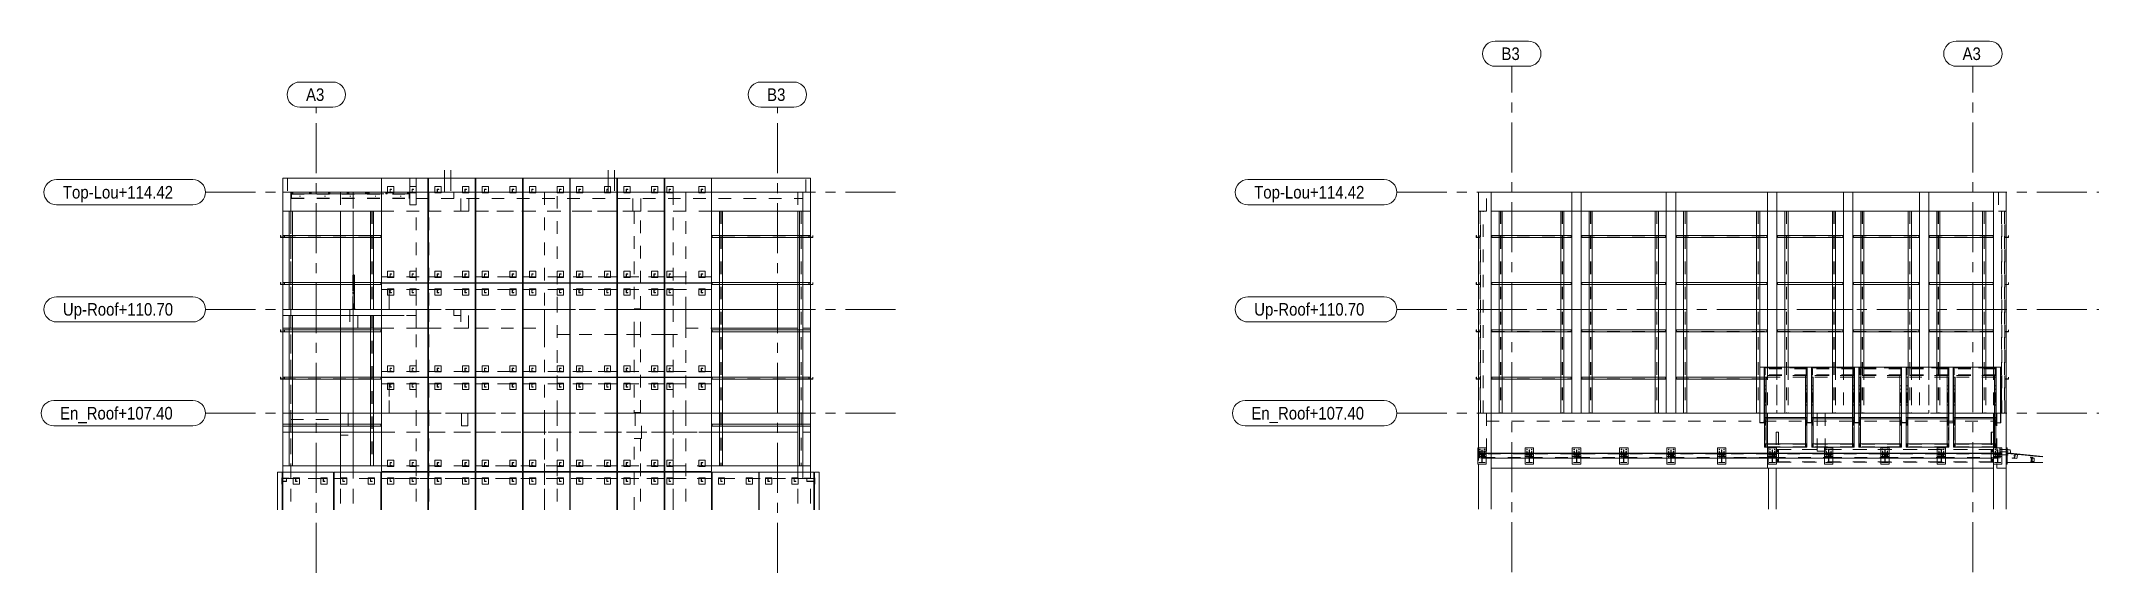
# Model space of a CAD drawing. Header units: millimetres. Extents: x 652937 to 1670132, y 1473552 to 2851037.
# Drawn here: x 663413.8 to 663479.2, y 1524458.4 to 1524475.3 of the extents above; entities that cross this region are included whole.
import ezdxf

# ---------------------------------------------------------------- set-up
doc = ezdxf.new("R2010")
doc.units = ezdxf.units.MM
doc.linetypes.add('XKITLINE00', pattern=[0])
doc.linetypes.add('XKITLINE02', pattern=[4, 2, -2])
for name, color, linetype, lineweight in [('Bolt', 7, 'Continuous', 0), ('Part', 7, 'Continuous', 0), ('S-GRID', 7, 'Continuous', 9)]:
    doc.layers.add(name, color=color, linetype=linetype, lineweight=lineweight)
doc.styles.add('Arial', font='arial.ttf')

# ---------------------------------------------------------------- blocks, each defined once
blk = doc.blocks.new('*A767423')
at = {"layer": 'S-GRID', "color": 7, "linetype": 'XKITLINE00', "lineweight": 0}
for p, q in [((380.354674, 142.486798), (388.292174, 142.486798)), ((389.879674, 142.486798), (391.467174, 142.486798)), ((393.054674, 142.486798), (400.992174, 142.486798)), ((402.579674, 142.486798), (404.167174, 142.486798)), ((405.754674, 142.486798), (413.692174, 142.486798)), ((415.279674, 142.486798), (416.867174, 142.486798)), ((418.454674, 142.486798), (426.392174, 142.486798)), ((427.979674, 142.486798), (429.567174, 142.486798)), ((431.154674, 142.486798), (439.092174, 142.486798)), ((440.679674, 142.486798), (442.267174, 142.486798)), ((443.854674, 142.486798), (451.792174, 142.486798)), ((453.379674, 142.486798), (454.967174, 142.486798)), ((456.554674, 142.486798), (464.492174, 142.486798)), ((466.079674, 142.486798), (467.667174, 142.486798)), ((469.254674, 142.486798), (477.192174, 142.486798)), ((478.779674, 142.486798), (480.367174, 142.486798)), ((481.954674, 142.486798), (489.892174, 142.486798)), ((491.479674, 142.486798), (491.801581, 142.486798))]:
    blk.add_line(p, q, dxfattribs=at)
at = {"layer": 'S-GRID', "color": 7, "style": 'Arial', "width": 0.85}
blk.add_text('En_Roof+107.40', height=2, dxfattribs=at).set_placement((357.25897, 141.486798))
blk = doc.blocks.new('*A768424')
at = {"layer": 'Part', "color": 7, "linetype": 'XKITLINE02', "lineweight": 0}
for p, q in [((394.581399, 142.486798), (394.581482, 142.486798)), ((394.581399, 141.236798), (475.601482, 141.236798)), ((394.581482, 142.486798), (475.601482, 142.486798)), ((394.581482, 141.236798), (394.581482, 142.486798)), ((475.601482, 141.236798), (475.601399, 141.236798)), ((475.601482, 142.486798), (475.601482, 141.236798))]:
    blk.add_line(p, q, dxfattribs=at)
blk = doc.blocks.new('*A769425')
at = {"layer": 'Part', "color": 7, "linetype": 'XKITLINE02', "lineweight": 0}
for p, q in [((395.331558, 142.486798), (395.331467, 142.486798)), ((395.331467, 142.486798), (395.331467, 133.736798)), ((395.331467, 142.486798), (395.331558, 142.486798)), ((437.967743, 142.486798), (439.206188, 142.486798)), ((439.206097, 133.736798), (439.206097, 142.486798)), ((439.206097, 142.486798), (439.206188, 142.486798)), ((439.206188, 142.486798), (439.206188, 141.618574)), ((439.206188, 137.611803), (439.206188, 137.111803)), ((395.331558, 136.128559), (395.331558, 135.359961)), ((439.206188, 136.128559), (439.206188, 135.359961)), ((395.331558, 133.736798), (395.331467, 133.736798)), ((395.331467, 133.736798), (395.331558, 133.736798)), ((439.206188, 133.736798), (439.206097, 133.736798))]:
    blk.add_line(p, q, dxfattribs=at)
at = {"layer": 'Part', "color": 7, "linetype": 'XKITLINE00', "lineweight": 0}
for p, q in [((395.331558, 142.486798), (437.967743, 142.486798)), ((395.331558, 142.486798), (395.331558, 136.128559)), ((439.206188, 141.618574), (439.206188, 137.611803)), ((395.331558, 135.359961), (395.331558, 133.736798)), ((439.206188, 137.111803), (439.206188, 136.128559)), ((439.206188, 135.359961), (439.206188, 133.736798)), ((395.331558, 133.736798), (439.206188, 133.736798))]:
    blk.add_line(p, q, dxfattribs=at)
blk = doc.blocks.new('*A770426')
at = {"layer": 'Part', "color": 7, "linetype": 'XKITLINE02', "lineweight": 0}
for p, q in [((416.486636, 135.411463), (416.486615, 135.429519)), ((416.486615, 135.429519), (416.486615, 135.379587)), ((416.486615, 135.429519), (423.786633, 135.429519)), ((416.486615, 135.379587), (416.486638, 135.359961)), ((416.486615, 135.379587), (423.786633, 135.379587)), ((416.486636, 135.411463), (416.486638, 135.985675)), ((416.486636, 135.411463), (423.786654, 135.411463)), ((416.486638, 135.985675), (416.886732, 135.985675)), ((416.48664, 135.984105), (416.486638, 135.985675)), ((416.48664, 135.984105), (416.486638, 135.382506)), ((416.48664, 135.984105), (416.886732, 135.984105)), ((416.936617, 136.078628), (416.936617, 136.128559)), ((423.336617, 136.078628), (416.936617, 136.078628)), ((416.936638, 136.060572), (416.936617, 136.078628)), ((423.336638, 136.060572), (416.936638, 136.060572)), ((416.936638, 135.985675), (416.936638, 136.060572)), ((416.93664, 135.984105), (416.936638, 135.985675)), ((423.336617, 136.128559), (423.336617, 136.078628)), ((423.336617, 136.078628), (423.336638, 136.060572)), ((423.336638, 136.060572), (423.336638, 135.985675)), ((423.33664, 135.984105), (423.336638, 135.985675)), ((423.386732, 135.985675), (423.786656, 135.985675)), ((423.386732, 135.984105), (423.786658, 135.984105)), ((423.786633, 135.379587), (423.786633, 135.429519)), ((423.786633, 135.429519), (423.786654, 135.411463)), ((423.786633, 135.379587), (423.786656, 135.359961)), ((423.786654, 135.411463), (423.786656, 135.985675)), ((423.786656, 135.985675), (423.786658, 135.984105)), ((423.786658, 135.984105), (423.786656, 135.382506))]:
    blk.add_line(p, q, dxfattribs=at)
at = {"layer": 'Part', "color": 7, "linetype": 'XKITLINE00', "lineweight": 0}
for p, q in [((416.486638, 135.382506), (416.486638, 135.359961)), ((416.486638, 135.359961), (423.786656, 135.359961)), ((416.886732, 135.985675), (416.936638, 135.985675)), ((416.886732, 135.984105), (416.93664, 135.984105)), ((423.336617, 136.128559), (416.936617, 136.128559)), ((416.936617, 136.128559), (416.93664, 136.108933)), ((423.33664, 136.108933), (416.93664, 136.108933)), ((416.93664, 136.108933), (416.93664, 135.984105)), ((423.33664, 136.108933), (423.336617, 136.128559)), ((423.336638, 135.985675), (423.386732, 135.985675)), ((423.33664, 135.984105), (423.33664, 136.108933)), ((423.33664, 135.984105), (423.386732, 135.984105)), ((423.786656, 135.382506), (423.786656, 135.359961))]:
    blk.add_line(p, q, dxfattribs=at)
blk = doc.blocks.new('*A771427')
at = {"layer": 'S-GRID', "color": 7, "linetype": 'XKITLINE00', "lineweight": 0}
for p, q in [((380.354674, 177.586798), (388.292174, 177.586798)), ((389.879674, 177.586798), (391.467174, 177.586798)), ((393.054674, 177.586798), (400.992174, 177.586798)), ((402.579674, 177.586798), (404.167174, 177.586798)), ((405.754674, 177.586798), (413.692174, 177.586798)), ((415.279674, 177.586798), (416.867174, 177.586798)), ((418.454674, 177.586798), (426.392174, 177.586798)), ((427.979674, 177.586798), (429.567174, 177.586798)), ((431.154674, 177.586798), (439.092174, 177.586798)), ((440.679674, 177.586798), (442.267174, 177.586798)), ((443.854674, 177.586798), (451.792174, 177.586798)), ((453.379674, 177.586798), (454.967174, 177.586798)), ((456.554674, 177.586798), (464.492174, 177.586798)), ((466.079674, 177.586798), (467.667174, 177.586798)), ((469.254674, 177.586798), (477.192174, 177.586798)), ((478.779674, 177.586798), (480.367174, 177.586798)), ((481.954674, 177.586798), (489.892174, 177.586798)), ((491.479674, 177.586798), (491.801581, 177.586798))]:
    blk.add_line(p, q, dxfattribs=at)
at = {"layer": 'S-GRID', "color": 7, "style": 'Arial', "width": 0.85}
blk.add_text('Top-Lou+114.42', height=2, dxfattribs=at).set_placement((357.70526, 176.586798))
blk = doc.blocks.new('*A772428')
at = {"layer": 'Part', "color": 7, "linetype": 'XKITLINE02', "lineweight": 0}
for p, q in [((395.331558, 177.586798), (395.331483, 177.586798)), ((395.331483, 177.586798), (395.331483, 174.586798)), ((395.331483, 177.586798), (395.331558, 177.586798)), ((475.101481, 174.586798), (475.101481, 177.586798)), ((475.101481, 177.586798), (475.101557, 177.586798)), ((395.331558, 174.586798), (395.331483, 174.586798)), ((395.331483, 174.586798), (395.331558, 174.586798)), ((475.101557, 174.586798), (475.101481, 174.586798))]:
    blk.add_line(p, q, dxfattribs=at)
at = {"layer": 'Part', "color": 7, "linetype": 'XKITLINE00', "lineweight": 0}
for p, q in [((395.331558, 177.586798), (475.101557, 177.586798)), ((395.331558, 174.586798), (395.331558, 177.586798)), ((475.101557, 177.586798), (475.101557, 174.586798)), ((395.331558, 174.586798), (475.101557, 174.586798))]:
    blk.add_line(p, q, dxfattribs=at)
blk = doc.blocks.new('*A773429')
at = {"layer": 'S-GRID', "color": 7, "linetype": 'XKITLINE00', "lineweight": 0}
for p, q in [((380.354674, 158.986798), (388.292174, 158.986798)), ((389.879674, 158.986798), (391.467174, 158.986798)), ((393.054674, 158.986798), (400.992174, 158.986798)), ((402.579674, 158.986798), (404.167174, 158.986798)), ((405.754674, 158.986798), (413.692174, 158.986798)), ((415.279674, 158.986798), (416.867174, 158.986798)), ((418.454674, 158.986798), (426.392174, 158.986798)), ((427.979674, 158.986798), (429.567174, 158.986798)), ((431.154674, 158.986798), (439.092174, 158.986798)), ((440.679674, 158.986798), (442.267174, 158.986798)), ((443.854674, 158.986798), (451.792174, 158.986798)), ((453.379674, 158.986798), (454.967174, 158.986798)), ((456.554674, 158.986798), (464.492174, 158.986798)), ((466.079674, 158.986798), (467.667174, 158.986798)), ((469.254674, 158.986798), (477.192174, 158.986798)), ((478.779674, 158.986798), (480.367174, 158.986798)), ((481.954674, 158.986798), (489.892174, 158.986798)), ((491.479674, 158.986798), (491.801581, 158.986798))]:
    blk.add_line(p, q, dxfattribs=at)
at = {"layer": 'S-GRID', "color": 7, "style": 'Arial', "width": 0.85}
blk.add_text('Up-Roof+110.70', height=2, dxfattribs=at).set_placement((357.708189, 157.986798))
blk = doc.blocks.new('*A774430')
at = {"layer": 'S-GRID', "color": 7, "linetype": 'XKITLINE00', "lineweight": 0}
for p, q in [((398.60158, 193.448192), (398.60158, 197.586798)), ((398.60158, 190.273192), (398.60158, 191.860692)), ((398.60158, 180.748192), (398.60158, 188.685692)), ((398.60158, 177.573192), (398.60158, 179.160692)), ((398.60158, 168.048192), (398.60158, 175.985692)), ((398.60158, 164.873192), (398.60158, 166.460692)), ((398.60158, 155.348192), (398.60158, 163.285692)), ((398.60158, 152.173192), (398.60158, 153.760692)), ((398.60158, 142.648192), (398.60158, 150.585692)), ((398.60158, 139.473192), (398.60158, 141.060692)), ((398.60158, 129.948192), (398.60158, 137.885692)), ((398.60158, 126.773192), (398.60158, 128.360692)), ((398.60158, 117.248192), (398.60158, 125.185692))]:
    blk.add_line(p, q, dxfattribs=at)
at = {"layer": 'S-GRID', "color": 7, "style": 'Arial', "width": 0.85}
blk.add_text('B3', height=2, dxfattribs=at).set_placement((396.970233, 198.586798))
blk = doc.blocks.new('*A775431')
at = {"layer": 'S-GRID', "color": 7, "linetype": 'XKITLINE00', "lineweight": 0}
for p, q in [((471.801581, 193.448192), (471.801581, 197.586798)), ((471.801581, 190.273192), (471.801581, 191.860692)), ((471.801581, 180.748192), (471.801581, 188.685692)), ((471.801581, 177.573192), (471.801581, 179.160692)), ((471.801581, 168.048192), (471.801581, 175.985692)), ((471.801581, 164.873192), (471.801581, 166.460692)), ((471.801581, 155.348192), (471.801581, 163.285692)), ((471.801581, 152.173192), (471.801581, 153.760692)), ((471.801581, 142.648192), (471.801581, 150.585692)), ((471.801581, 139.473192), (471.801581, 141.060692)), ((471.801581, 129.948192), (471.801581, 137.885692)), ((471.801581, 126.773192), (471.801581, 128.360692)), ((471.801581, 117.248192), (471.801581, 125.185692))]:
    blk.add_line(p, q, dxfattribs=at)
at = {"layer": 'S-GRID', "color": 7, "style": 'Arial', "width": 0.85}
blk.add_text('A3', height=2, dxfattribs=at).set_placement((470.170233, 198.586798))
blk = doc.blocks.new('*A776432')
at = {"layer": 'Part', "color": 7, "linetype": 'XKITLINE02', "lineweight": 0}
for p, q in [((467.967669, 149.561797), (467.842661, 149.561797)), ((467.842661, 148.599297), (467.842661, 149.561797)), ((467.967669, 148.599297), (467.842661, 148.599297)), ((467.842669, 148.599297), (467.842669, 149.561797)), ((467.852662, 148.599297), (467.852662, 149.561797)), ((467.852668, 148.599297), (467.852668, 149.561797)), ((467.957662, 148.599297), (467.957662, 149.561797)), ((467.957668, 149.561797), (467.957668, 148.599297)), ((467.967661, 148.599297), (467.967661, 149.561797)), ((467.967669, 149.561797), (467.967669, 148.599297))]:
    blk.add_line(p, q, dxfattribs=at)
blk = doc.blocks.new('*A777433')
at = {"layer": 'Part', "color": 7, "linetype": 'XKITLINE02', "lineweight": 0}
for p, q in [((468.842669, 149.561797), (468.717661, 149.561797)), ((468.717661, 148.599297), (468.717661, 149.561797)), ((468.842669, 148.599297), (468.717661, 148.599297)), ((468.717669, 148.599297), (468.717669, 149.561797)), ((468.727662, 148.599297), (468.727662, 149.561797)), ((468.727668, 148.599297), (468.727668, 149.561797)), ((468.832662, 148.599297), (468.832662, 149.561797)), ((468.832668, 149.561797), (468.832668, 148.599297)), ((468.842661, 148.599297), (468.842661, 149.561797)), ((468.842669, 149.561797), (468.842669, 148.599297))]:
    blk.add_line(p, q, dxfattribs=at)
blk = doc.blocks.new('*A778434')
at = {"layer": 'Part', "color": 7, "linetype": 'XKITLINE02', "lineweight": 0}
for p, q in [((460.467669, 149.686797), (453.717661, 149.686797)), ((453.717661, 149.561797), (453.717661, 149.686797)), ((460.467669, 149.561797), (453.717661, 149.561797)), ((460.467668, 149.676797), (453.717662, 149.676797)), ((453.717662, 149.571797), (453.717662, 149.676797)), ((460.467668, 149.571797), (453.717662, 149.571797)), ((453.717668, 149.676797), (453.717668, 149.571797)), ((453.717669, 149.561797), (453.717669, 149.686797)), ((460.467661, 149.686797), (460.467669, 149.686797)), ((460.467661, 149.561797), (460.467661, 149.686797)), ((460.467669, 149.561797), (460.467661, 149.561797)), ((460.467662, 149.676797), (460.467662, 149.571797)), ((460.467668, 149.676797), (460.467662, 149.676797)), ((460.467662, 149.571797), (460.467668, 149.571797)), ((460.467668, 149.571797), (460.467668, 149.676797)), ((460.467669, 149.686797), (460.467669, 149.561797))]:
    blk.add_line(p, q, dxfattribs=at)
blk = doc.blocks.new('*A779435')
at = {"layer": 'Part', "color": 7, "linetype": 'XKITLINE02', "lineweight": 0}
for p, q in [((453.842669, 149.561797), (453.717661, 149.561797)), ((453.717661, 148.599297), (453.717661, 149.561797)), ((453.842669, 148.599297), (453.717661, 148.599297)), ((453.717669, 148.599297), (453.717669, 149.561797)), ((453.727662, 148.599297), (453.727662, 149.561797)), ((453.727668, 148.599297), (453.727668, 149.561797)), ((453.832662, 148.599297), (453.832662, 149.561797)), ((453.832668, 149.561797), (453.832668, 148.599297)), ((453.842661, 148.599297), (453.842661, 149.561797)), ((453.842669, 149.561797), (453.842669, 148.599297))]:
    blk.add_line(p, q, dxfattribs=at)
blk = doc.blocks.new('*A780436')
at = {"layer": 'Part', "color": 7, "linetype": 'XKITLINE02', "lineweight": 0}
for p, q in [((460.467669, 149.561797), (460.342661, 149.561797)), ((460.342661, 148.599297), (460.342661, 149.561797)), ((460.467669, 148.599297), (460.342661, 148.599297)), ((460.342669, 148.599297), (460.342669, 149.561797)), ((460.352662, 148.599297), (460.352662, 149.561797)), ((460.352668, 148.599297), (460.352668, 149.561797)), ((460.457662, 148.599297), (460.457662, 149.561797)), ((460.457668, 149.561797), (460.457668, 148.599297)), ((460.467661, 148.599297), (460.467661, 149.561797)), ((460.467669, 149.561797), (460.467669, 148.599297))]:
    blk.add_line(p, q, dxfattribs=at)
blk = doc.blocks.new('*A781437')
at = {"layer": 'Part', "color": 7, "linetype": 'XKITLINE02', "lineweight": 0}
for p, q in [((452.967669, 149.561797), (452.842661, 149.561797)), ((452.842661, 148.599297), (452.842661, 149.561797)), ((452.967669, 148.599297), (452.842661, 148.599297)), ((452.842669, 148.599297), (452.842669, 149.561797)), ((452.852662, 148.599297), (452.852662, 149.561797)), ((452.852668, 148.599297), (452.852668, 149.561797)), ((452.957662, 148.599297), (452.957662, 149.561797)), ((452.957668, 149.561797), (452.957668, 148.599297)), ((452.967661, 148.599297), (452.967661, 149.561797)), ((452.967669, 149.561797), (452.967669, 148.599297))]:
    blk.add_line(p, q, dxfattribs=at)
blk = doc.blocks.new('*A782438')
at = {"layer": 'Part', "color": 7, "linetype": 'XKITLINE02', "lineweight": 0}
for p, q in [((461.342669, 149.561797), (461.217661, 149.561797)), ((461.217661, 148.599297), (461.217661, 149.561797)), ((461.342669, 148.599297), (461.217661, 148.599297)), ((461.217669, 148.599297), (461.217669, 149.561797)), ((461.227662, 148.599297), (461.227662, 149.561797)), ((461.227668, 148.599297), (461.227668, 149.561797)), ((461.332662, 148.599297), (461.332662, 149.561797)), ((461.332668, 149.561797), (461.332668, 148.599297)), ((461.342661, 148.599297), (461.342661, 149.561797)), ((461.342669, 149.561797), (461.342669, 148.599297))]:
    blk.add_line(p, q, dxfattribs=at)
blk = doc.blocks.new('*A783439')
at = {"layer": 'Part', "color": 7, "linetype": 'XKITLINE02', "lineweight": 0}
for p, q in [((452.967669, 149.686797), (446.217661, 149.686797)), ((446.217661, 149.561797), (446.217661, 149.686797)), ((452.967669, 149.561797), (446.217661, 149.561797)), ((452.967668, 149.676797), (446.217662, 149.676797)), ((446.217662, 149.571797), (446.217662, 149.676797)), ((452.967668, 149.571797), (446.217662, 149.571797)), ((446.217668, 149.676797), (446.217668, 149.571797)), ((446.217669, 149.561797), (446.217669, 149.686797)), ((452.967661, 149.686797), (452.967669, 149.686797)), ((452.967661, 149.561797), (452.967661, 149.686797)), ((452.967669, 149.561797), (452.967661, 149.561797)), ((452.967662, 149.676797), (452.967662, 149.571797)), ((452.967668, 149.676797), (452.967662, 149.676797)), ((452.967662, 149.571797), (452.967668, 149.571797)), ((452.967668, 149.571797), (452.967668, 149.676797)), ((452.967669, 149.686797), (452.967669, 149.561797))]:
    blk.add_line(p, q, dxfattribs=at)
blk = doc.blocks.new('*A784440')
at = {"layer": 'Part', "color": 7, "linetype": 'XKITLINE02', "lineweight": 0}
for p, q in [((446.342669, 149.561797), (446.217661, 149.561797)), ((446.217661, 148.599297), (446.217661, 149.561797)), ((446.342669, 148.599297), (446.217661, 148.599297)), ((446.217669, 148.599297), (446.217669, 149.561797)), ((446.227662, 148.599297), (446.227662, 149.561797)), ((446.227668, 148.599297), (446.227668, 149.561797)), ((446.332662, 148.599297), (446.332662, 149.561797)), ((446.332668, 149.561797), (446.332668, 148.599297)), ((446.342661, 148.599297), (446.342661, 149.561797)), ((446.342669, 149.561797), (446.342669, 148.599297))]:
    blk.add_line(p, q, dxfattribs=at)
blk = doc.blocks.new('*A785441')
at = {"layer": 'Part', "color": 7, "linetype": 'XKITLINE02', "lineweight": 0}
for p, q in [((445.467669, 149.561797), (445.342661, 149.561797)), ((445.342661, 148.599297), (445.342661, 149.561797)), ((445.467669, 148.599297), (445.342661, 148.599297)), ((445.342669, 148.599297), (445.342669, 149.561797)), ((445.352662, 148.599297), (445.352662, 149.561797)), ((445.352668, 148.599297), (445.352668, 149.561797)), ((445.457662, 148.599297), (445.457662, 149.561797)), ((445.457668, 149.561797), (445.457668, 148.599297)), ((445.467661, 148.599297), (445.467661, 149.561797)), ((445.467669, 149.561797), (445.467669, 148.599297))]:
    blk.add_line(p, q, dxfattribs=at)
blk = doc.blocks.new('*A786442')
at = {"layer": 'Part', "color": 7, "linetype": 'XKITLINE02', "lineweight": 0}
for p, q in [((445.467669, 149.686797), (438.717661, 149.686797)), ((438.717661, 149.561797), (438.717661, 149.686797)), ((445.467669, 149.561797), (438.717661, 149.561797)), ((445.467668, 149.676797), (438.717662, 149.676797)), ((438.717662, 149.571797), (438.717662, 149.676797)), ((445.467668, 149.571797), (438.717662, 149.571797)), ((438.717668, 149.676797), (438.717668, 149.571797)), ((438.717669, 149.561797), (438.717669, 149.686797)), ((445.467661, 149.686797), (445.467669, 149.686797)), ((445.467661, 149.561797), (445.467661, 149.686797)), ((445.467669, 149.561797), (445.467661, 149.561797)), ((445.467662, 149.676797), (445.467662, 149.571797)), ((445.467668, 149.676797), (445.467662, 149.676797)), ((445.467662, 149.571797), (445.467668, 149.571797)), ((445.467668, 149.571797), (445.467668, 149.676797)), ((445.467669, 149.686797), (445.467669, 149.561797))]:
    blk.add_line(p, q, dxfattribs=at)
blk = doc.blocks.new('*A787443')
at = {"layer": 'Part', "color": 7, "linetype": 'XKITLINE02', "lineweight": 0}
for p, q in [((438.842669, 149.561797), (438.717661, 149.561797)), ((438.717661, 148.599297), (438.717661, 149.561797)), ((438.842669, 148.599297), (438.717661, 148.599297)), ((438.717669, 148.599297), (438.717669, 149.561797)), ((438.727662, 148.599297), (438.727662, 149.561797)), ((438.727668, 148.599297), (438.727668, 149.561797)), ((438.832662, 148.599297), (438.832662, 149.561797)), ((438.832668, 149.561797), (438.832668, 148.599297)), ((438.842661, 148.599297), (438.842661, 149.561797)), ((438.842669, 149.561797), (438.842669, 148.599297))]:
    blk.add_line(p, q, dxfattribs=at)
blk = doc.blocks.new('*A788444')
at = {"layer": 'Part', "color": 7, "linetype": 'XKITLINE02', "lineweight": 0}
for p, q in [((454.006187, 142.486798), (454.006187, 174.586798)), ((454.506217, 174.586798), (454.006187, 174.586798)), ((454.006189, 142.486798), (454.006189, 174.586798)), ((454.006215, 174.586798), (454.006215, 142.486798)), ((454.241189, 174.586798), (454.241189, 142.486798)), ((454.241215, 174.586798), (454.241215, 142.486798)), ((454.271189, 174.586798), (454.271189, 142.486798)), ((454.271215, 174.586798), (454.271215, 142.486798)), ((454.506187, 174.586798), (454.506187, 142.486798)), ((454.506189, 174.586798), (454.506189, 142.486798)), ((454.506215, 174.586798), (454.506215, 142.486798)), ((454.006217, 170.736798), (454.006217, 170.411798)), ((454.506217, 170.736798), (454.506217, 170.411798)), ((454.006217, 163.236798), (454.006217, 162.911798)), ((454.506217, 163.236798), (454.506217, 162.911798)), ((454.006217, 155.736798), (454.006217, 155.411798)), ((454.506217, 155.736798), (454.506217, 155.411798)), ((454.006217, 149.786797), (454.006217, 142.486798)), ((454.506217, 149.786797), (454.506217, 142.486798)), ((454.506217, 142.486798), (454.006187, 142.486798))]:
    blk.add_line(p, q, dxfattribs=at)
at = {"layer": 'Part', "color": 7, "linetype": 'XKITLINE00', "lineweight": 0}
for p, q in [((454.006217, 174.586798), (454.006217, 170.736798)), ((454.506217, 174.586798), (454.506217, 170.736798)), ((454.006217, 170.411798), (454.006217, 163.236798)), ((454.506217, 170.411798), (454.506217, 163.236798)), ((454.006217, 162.911798), (454.006217, 155.736798)), ((454.506217, 162.911798), (454.506217, 155.736798)), ((454.006217, 155.411798), (454.006217, 149.786797)), ((454.506217, 155.411798), (454.506217, 149.786797))]:
    blk.add_line(p, q, dxfattribs=at)
blk = doc.blocks.new('*A789445')
at = {"layer": 'Part', "color": 7, "linetype": 'XKITLINE02', "lineweight": 0}
for p, q in [((461.556261, 142.486798), (461.556261, 174.586798)), ((462.056292, 174.586798), (461.556261, 174.586798)), ((461.556264, 142.486798), (461.556264, 174.586798)), ((461.556289, 174.586798), (461.556289, 142.486798)), ((461.791264, 174.586798), (461.791264, 142.486798)), ((461.791289, 174.586798), (461.791289, 142.486798)), ((461.821264, 174.586798), (461.821264, 142.486798)), ((461.821289, 174.586798), (461.821289, 142.486798)), ((462.056261, 174.586798), (462.056261, 142.486798)), ((462.056264, 174.586798), (462.056264, 142.486798)), ((462.056289, 174.586798), (462.056289, 142.486798)), ((461.556292, 170.736798), (461.556292, 170.411798)), ((462.056292, 170.736798), (462.056292, 170.411798)), ((461.556292, 163.236798), (461.556292, 162.911798)), ((462.056292, 163.236798), (462.056292, 162.911798)), ((461.556292, 155.736798), (461.556292, 155.411798)), ((462.056292, 155.736798), (462.056292, 155.411798)), ((461.556292, 149.786797), (461.556292, 142.486798)), ((462.056292, 149.786797), (462.056292, 142.486798)), ((462.056292, 142.486798), (461.556261, 142.486798))]:
    blk.add_line(p, q, dxfattribs=at)
at = {"layer": 'Part', "color": 7, "linetype": 'XKITLINE00', "lineweight": 0}
for p, q in [((461.556292, 174.586798), (461.556292, 170.736798)), ((462.056292, 174.586798), (462.056292, 170.736798)), ((461.556292, 170.411798), (461.556292, 163.236798)), ((462.056292, 170.411798), (462.056292, 163.236798)), ((461.556292, 162.911798), (461.556292, 155.736798)), ((462.056292, 162.911798), (462.056292, 155.736798)), ((461.556292, 155.411798), (461.556292, 149.786797)), ((462.056292, 155.411798), (462.056292, 149.786797))]:
    blk.add_line(p, q, dxfattribs=at)
blk = doc.blocks.new('*A790446')
at = {"layer": 'Part', "color": 7, "linetype": 'XKITLINE02', "lineweight": 0}
for p, q in [((449.506261, 142.486798), (449.506261, 174.586798)), ((450.006292, 174.586798), (449.506261, 174.586798)), ((449.506264, 142.486798), (449.506264, 174.586798)), ((449.506289, 174.586798), (449.506289, 142.486798)), ((449.741264, 174.586798), (449.741264, 142.486798)), ((449.741289, 174.586798), (449.741289, 142.486798)), ((449.771264, 174.586798), (449.771264, 142.486798)), ((449.771289, 174.586798), (449.771289, 142.486798)), ((450.006261, 174.586798), (450.006261, 142.486798)), ((450.006264, 174.586798), (450.006264, 142.486798)), ((450.006289, 174.586798), (450.006289, 142.486798)), ((449.506292, 170.736798), (449.506292, 170.411798)), ((450.006292, 170.736798), (450.006292, 170.411798)), ((449.506292, 163.236798), (449.506292, 162.911798)), ((450.006292, 163.236798), (450.006292, 162.911798)), ((449.506292, 155.736798), (449.506292, 155.411798)), ((450.006292, 155.736798), (450.006292, 155.411798)), ((449.506292, 149.786797), (449.506292, 142.486798)), ((450.006292, 149.786797), (450.006292, 142.486798)), ((450.006292, 142.486798), (449.506261, 142.486798))]:
    blk.add_line(p, q, dxfattribs=at)
at = {"layer": 'Part', "color": 7, "linetype": 'XKITLINE00', "lineweight": 0}
for p, q in [((449.506292, 174.586798), (449.506292, 170.736798)), ((450.006292, 174.586798), (450.006292, 170.736798)), ((449.506292, 170.411798), (449.506292, 163.236798)), ((450.006292, 170.411798), (450.006292, 163.236798)), ((449.506292, 162.911798), (449.506292, 155.736798)), ((450.006292, 162.911798), (450.006292, 155.736798)), ((449.506292, 155.411798), (449.506292, 149.786797)), ((450.006292, 155.411798), (450.006292, 149.786797))]:
    blk.add_line(p, q, dxfattribs=at)
blk = doc.blocks.new('*A791447')
at = {"layer": 'Part', "color": 7, "linetype": 'XKITLINE02', "lineweight": 0}
for p, q in [((437.456172, 142.486798), (437.456172, 174.586798)), ((437.956203, 174.586798), (437.456172, 174.586798)), ((437.456175, 142.486798), (437.456175, 174.586798)), ((437.4562, 174.586798), (437.4562, 142.486798)), ((437.691175, 174.586798), (437.691175, 142.486798)), ((437.6912, 174.586798), (437.6912, 142.486798)), ((437.721175, 174.586798), (437.721175, 142.486798)), ((437.7212, 174.586798), (437.7212, 142.486798)), ((437.956172, 174.586798), (437.956172, 142.486798)), ((437.956175, 174.586798), (437.956175, 142.486798)), ((437.9562, 174.586798), (437.9562, 142.486798)), ((437.456203, 170.736798), (437.456203, 170.411798)), ((437.956203, 170.736798), (437.956203, 170.411798)), ((437.456203, 163.236798), (437.456203, 162.911798)), ((437.956203, 163.236798), (437.956203, 162.911798)), ((437.456203, 155.736798), (437.456203, 155.411798)), ((437.956203, 155.736798), (437.956203, 155.411798)), ((437.456203, 148.236798), (437.456203, 147.911798)), ((437.956203, 148.236798), (437.956203, 147.911798)), ((437.956203, 142.486798), (437.456172, 142.486798))]:
    blk.add_line(p, q, dxfattribs=at)
at = {"layer": 'Part', "color": 7, "linetype": 'XKITLINE00', "lineweight": 0}
for p, q in [((437.456203, 174.586798), (437.456203, 170.736798)), ((437.956203, 174.586798), (437.956203, 170.736798)), ((437.456203, 170.411798), (437.456203, 163.236798)), ((437.956203, 170.411798), (437.956203, 163.236798)), ((437.456203, 162.911798), (437.456203, 155.736798)), ((437.956203, 162.911798), (437.956203, 155.736798)), ((437.456203, 155.411798), (437.456203, 148.236798)), ((437.956203, 155.411798), (437.956203, 148.236798)), ((437.456203, 147.911798), (437.456203, 142.486798)), ((437.956203, 147.911798), (437.956203, 142.486798))]:
    blk.add_line(p, q, dxfattribs=at)
blk = doc.blocks.new('*A792448')
at = {"layer": 'Part', "color": 7, "linetype": 'XKITLINE02', "lineweight": 0}
for p, q in [((466.056557, 142.486798), (466.056557, 174.586798)), ((466.556587, 174.586798), (466.056557, 174.586798)), ((466.056559, 142.486798), (466.056559, 174.586798)), ((466.056585, 174.586798), (466.056585, 142.486798)), ((466.291559, 174.586798), (466.291559, 142.486798)), ((466.291585, 174.586798), (466.291585, 142.486798)), ((466.321559, 174.586798), (466.321559, 142.486798)), ((466.321585, 174.586798), (466.321585, 142.486798)), ((466.556557, 174.586798), (466.556557, 142.486798)), ((466.556559, 174.586798), (466.556559, 142.486798)), ((466.556585, 174.586798), (466.556585, 142.486798)), ((466.056587, 170.736798), (466.056587, 170.411798)), ((466.556587, 170.736798), (466.556587, 170.411798)), ((466.056587, 163.236798), (466.056587, 162.911798)), ((466.556587, 163.236798), (466.556587, 162.911798)), ((466.056587, 155.736798), (466.056587, 155.411798)), ((466.556587, 155.736798), (466.556587, 155.411798)), ((466.056587, 149.786797), (466.056587, 142.486798)), ((466.556587, 149.786797), (466.556587, 142.486798)), ((466.556587, 142.486798), (466.056557, 142.486798))]:
    blk.add_line(p, q, dxfattribs=at)
at = {"layer": 'Part', "color": 7, "linetype": 'XKITLINE00', "lineweight": 0}
for p, q in [((466.056587, 174.586798), (466.056587, 170.736798)), ((466.556587, 174.586798), (466.556587, 170.736798)), ((466.056587, 170.411798), (466.056587, 163.236798)), ((466.556587, 170.411798), (466.556587, 163.236798)), ((466.056587, 162.911798), (466.056587, 155.736798)), ((466.556587, 162.911798), (466.556587, 155.736798)), ((466.056587, 155.411798), (466.056587, 149.786797)), ((466.556587, 155.411798), (466.556587, 149.786797))]:
    blk.add_line(p, q, dxfattribs=at)
blk = doc.blocks.new('*A793449')
at = {"layer": 'Part', "color": 7, "linetype": 'XKITLINE02', "lineweight": 0}
for p, q in [((441.956187, 142.486798), (441.956187, 174.586798)), ((442.456217, 174.586798), (441.956187, 174.586798)), ((441.956189, 142.486798), (441.956189, 174.586798)), ((441.956215, 174.586798), (441.956215, 142.486798)), ((442.191189, 174.586798), (442.191189, 142.486798)), ((442.191215, 174.586798), (442.191215, 142.486798)), ((442.221189, 174.586798), (442.221189, 142.486798)), ((442.221215, 174.586798), (442.221215, 142.486798)), ((442.456187, 174.586798), (442.456187, 142.486798)), ((442.456189, 174.586798), (442.456189, 142.486798)), ((442.456215, 174.586798), (442.456215, 142.486798)), ((441.956217, 170.736798), (441.956217, 170.411798)), ((442.456217, 170.736798), (442.456217, 170.411798)), ((441.956217, 163.236798), (441.956217, 162.911798)), ((442.456217, 163.236798), (442.456217, 162.911798)), ((441.956217, 155.736798), (441.956217, 155.411798)), ((442.456217, 155.736798), (442.456217, 155.411798)), ((441.956217, 149.786797), (441.956217, 142.486798)), ((442.456217, 149.786797), (442.456217, 142.486798)), ((442.456217, 142.486798), (441.956187, 142.486798))]:
    blk.add_line(p, q, dxfattribs=at)
at = {"layer": 'Part', "color": 7, "linetype": 'XKITLINE00', "lineweight": 0}
for p, q in [((441.956217, 174.586798), (441.956217, 170.736798)), ((442.456217, 174.586798), (442.456217, 170.736798)), ((441.956217, 170.411798), (441.956217, 163.236798)), ((442.456217, 170.411798), (442.456217, 163.236798)), ((441.956217, 162.911798), (441.956217, 155.736798)), ((442.456217, 162.911798), (442.456217, 155.736798)), ((441.956217, 155.411798), (441.956217, 149.786797)), ((442.456217, 155.411798), (442.456217, 149.786797))]:
    blk.add_line(p, q, dxfattribs=at)
blk = doc.blocks.new('*A794450')
at = {"layer": 'Part', "color": 7, "linetype": 'XKITLINE00', "lineweight": 0}
for p, q in [((451.156099, 163.236798), (440.806188, 163.236798)), ((440.806188, 163.236798), (440.806188, 162.911798)), ((451.156099, 162.911798), (440.806188, 162.911798)), ((451.156099, 163.236798), (451.156099, 162.911798))]:
    blk.add_line(p, q, dxfattribs=at)
at = {"layer": 'Part', "color": 7, "linetype": 'XKITLINE02', "lineweight": 0}
blk.add_line((440.806188, 162.941798), (451.156099, 162.941798), dxfattribs=at)
blk = doc.blocks.new('*A795451')
at = {"layer": 'Part', "color": 7, "linetype": 'XKITLINE00', "lineweight": 0}
for p, q in [((463.206188, 163.236798), (452.856188, 163.236798)), ((452.856188, 163.236798), (452.856188, 162.911798)), ((463.206188, 162.911798), (452.856188, 162.911798)), ((463.206188, 163.236798), (463.206188, 162.911798))]:
    blk.add_line(p, q, dxfattribs=at)
at = {"layer": 'Part', "color": 7, "linetype": 'XKITLINE02', "lineweight": 0}
blk.add_line((452.856188, 162.941798), (463.206188, 162.941798), dxfattribs=at)
blk = doc.blocks.new('*A796452')
at = {"layer": 'Part', "color": 7, "linetype": 'XKITLINE00', "lineweight": 0}
for p, q in [((475.001557, 163.236798), (464.906188, 163.236798)), ((464.906188, 163.236798), (464.906188, 162.911798)), ((475.001557, 162.911798), (464.906188, 162.911798)), ((475.001557, 163.236798), (475.001557, 162.911798))]:
    blk.add_line(p, q, dxfattribs=at)
at = {"layer": 'Part', "color": 7, "linetype": 'XKITLINE02', "lineweight": 0}
blk.add_line((464.906188, 162.941798), (475.001557, 162.941798), dxfattribs=at)
blk = doc.blocks.new('*A797453')
at = {"layer": 'Part', "color": 7, "linetype": 'XKITLINE00', "lineweight": 0}
for p, q in [((451.156099, 155.736798), (440.806188, 155.736798)), ((440.806188, 155.736798), (440.806188, 155.411798)), ((451.156099, 155.411798), (440.806188, 155.411798)), ((451.156099, 155.736798), (451.156099, 155.411798))]:
    blk.add_line(p, q, dxfattribs=at)
at = {"layer": 'Part', "color": 7, "linetype": 'XKITLINE02', "lineweight": 0}
blk.add_line((440.806188, 155.441798), (451.156099, 155.441798), dxfattribs=at)
blk = doc.blocks.new('*A798454')
at = {"layer": 'Part', "color": 7, "linetype": 'XKITLINE00', "lineweight": 0}
for p, q in [((463.206188, 155.736798), (452.856188, 155.736798)), ((452.856188, 155.736798), (452.856188, 155.411798)), ((463.206188, 155.411798), (452.856188, 155.411798)), ((463.206188, 155.736798), (463.206188, 155.411798))]:
    blk.add_line(p, q, dxfattribs=at)
at = {"layer": 'Part', "color": 7, "linetype": 'XKITLINE02', "lineweight": 0}
blk.add_line((452.856188, 155.441798), (463.206188, 155.441798), dxfattribs=at)
blk = doc.blocks.new('*A799455')
at = {"layer": 'Part', "color": 7, "linetype": 'XKITLINE00', "lineweight": 0}
for p, q in [((475.001557, 155.736798), (464.906188, 155.736798)), ((464.906188, 155.736798), (464.906188, 155.411798)), ((475.001557, 155.411798), (464.906188, 155.411798)), ((475.001557, 155.736798), (475.001557, 155.411798))]:
    blk.add_line(p, q, dxfattribs=at)
at = {"layer": 'Part', "color": 7, "linetype": 'XKITLINE02', "lineweight": 0}
blk.add_line((464.906188, 155.441798), (475.001557, 155.441798), dxfattribs=at)
blk = doc.blocks.new('*A800456')
at = {"layer": 'Part', "color": 7, "linetype": 'XKITLINE02', "lineweight": 0}
for p, q in [((439.206097, 177.586798), (439.206097, 174.586798)), ((439.206188, 177.586798), (439.206097, 177.586798)), ((439.206097, 177.586798), (439.206188, 177.586798)), ((440.706097, 158.986798), (440.706097, 177.586798)), ((439.206188, 158.986798), (439.206097, 158.986798)), ((439.206097, 158.986798), (439.206188, 158.986798))]:
    blk.add_line(p, q, dxfattribs=at)
at = {"layer": 'Part', "color": 7, "linetype": 'XKITLINE00', "lineweight": 0}
for p, q in [((439.206188, 177.586798), (440.706188, 177.586798)), ((439.206188, 158.986798), (439.206188, 177.586798)), ((440.706188, 177.586798), (440.706188, 158.986798)), ((439.206097, 174.586798), (439.206097, 158.986798)), ((440.706188, 158.986798), (439.206188, 158.986798))]:
    blk.add_line(p, q, dxfattribs=at)
blk = doc.blocks.new('*A801457')
at = {"layer": 'Part', "color": 7, "linetype": 'XKITLINE00', "lineweight": 0}
for p, q in [((439.206097, 158.986798), (439.206097, 149.786797)), ((439.206188, 158.986798), (440.706188, 158.986798)), ((439.206188, 158.986798), (439.206188, 149.786797)), ((440.706188, 158.986798), (440.706188, 149.786797))]:
    blk.add_line(p, q, dxfattribs=at)
at = {"layer": 'Part', "color": 7, "linetype": 'XKITLINE02', "lineweight": 0}
for p, q in [((439.206097, 158.986798), (439.206188, 158.986798)), ((439.206188, 158.986798), (439.206097, 158.986798)), ((440.706097, 158.986798), (440.706097, 142.486798)), ((439.206097, 149.786797), (439.206097, 142.486798)), ((439.206188, 149.786797), (439.206188, 142.486798)), ((440.706188, 149.786797), (440.706188, 142.486798)), ((440.706188, 142.486798), (439.206097, 142.486798))]:
    blk.add_line(p, q, dxfattribs=at)
blk = doc.blocks.new('*A802458')
at = {"layer": 'Part', "color": 7, "linetype": 'XKITLINE00', "lineweight": 0}
for p, q in [((451.256467, 158.986798), (451.256467, 149.786797)), ((451.256558, 158.986798), (452.756558, 158.986798)), ((451.256558, 158.986798), (451.256558, 149.786797)), ((452.756558, 158.986798), (452.756558, 149.786797))]:
    blk.add_line(p, q, dxfattribs=at)
at = {"layer": 'Part', "color": 7, "linetype": 'XKITLINE02', "lineweight": 0}
for p, q in [((451.256467, 158.986798), (451.256558, 158.986798)), ((451.256558, 158.986798), (451.256467, 158.986798)), ((452.756467, 158.986798), (452.756467, 142.486798)), ((451.256467, 149.786797), (451.256467, 142.486798)), ((451.256558, 149.786797), (451.256558, 142.486798)), ((452.756558, 149.786797), (452.756558, 142.486798)), ((452.756558, 142.486798), (451.256467, 142.486798))]:
    blk.add_line(p, q, dxfattribs=at)
blk = doc.blocks.new('*A803459')
at = {"layer": 'Part', "color": 7, "linetype": 'XKITLINE00', "lineweight": 0}
for p, q in [((463.306467, 158.986798), (463.306467, 149.786797)), ((463.306558, 158.986798), (464.806558, 158.986798)), ((463.306558, 158.986798), (463.306558, 149.786797)), ((464.806558, 158.986798), (464.806558, 149.786797))]:
    blk.add_line(p, q, dxfattribs=at)
at = {"layer": 'Part', "color": 7, "linetype": 'XKITLINE02', "lineweight": 0}
for p, q in [((463.306467, 158.986798), (463.306558, 158.986798)), ((463.306558, 158.986798), (463.306467, 158.986798)), ((464.806467, 158.986798), (464.806467, 142.486798)), ((463.306467, 149.786797), (463.306467, 142.486798)), ((463.306558, 149.786797), (463.306558, 142.486798)), ((464.806558, 149.786797), (464.806558, 142.486798)), ((464.806558, 142.486798), (463.306467, 142.486798))]:
    blk.add_line(p, q, dxfattribs=at)
blk = doc.blocks.new('*A804460')
at = {"layer": 'Part', "color": 7, "linetype": 'XKITLINE02', "lineweight": 0}
for p, q in [((451.256097, 177.586798), (451.256097, 174.586798)), ((451.256188, 177.586798), (451.256097, 177.586798)), ((451.256097, 177.586798), (451.256188, 177.586798)), ((452.756097, 158.986798), (452.756097, 177.586798)), ((451.256097, 158.986798), (451.256467, 158.986798)), ((451.256188, 158.986798), (451.256097, 158.986798))]:
    blk.add_line(p, q, dxfattribs=at)
at = {"layer": 'Part', "color": 7, "linetype": 'XKITLINE00', "lineweight": 0}
for p, q in [((451.256188, 177.586798), (452.756188, 177.586798)), ((451.256188, 158.986798), (451.256188, 177.586798)), ((452.756188, 177.586798), (452.756188, 158.986798)), ((451.256097, 174.586798), (451.256097, 158.986798)), ((452.756188, 158.986798), (451.256188, 158.986798))]:
    blk.add_line(p, q, dxfattribs=at)
blk = doc.blocks.new('*A805461')
at = {"layer": 'Part', "color": 7, "linetype": 'XKITLINE02', "lineweight": 0}
for p, q in [((463.306097, 177.586798), (463.306097, 174.586798)), ((463.306188, 177.586798), (463.306097, 177.586798)), ((463.306097, 177.586798), (463.306188, 177.586798)), ((464.806097, 158.986798), (464.806097, 177.586798)), ((463.306097, 158.986798), (463.306467, 158.986798)), ((463.306188, 158.986798), (463.306097, 158.986798))]:
    blk.add_line(p, q, dxfattribs=at)
at = {"layer": 'Part', "color": 7, "linetype": 'XKITLINE00', "lineweight": 0}
for p, q in [((463.306188, 177.586798), (464.806188, 177.586798)), ((463.306188, 158.986798), (463.306188, 177.586798)), ((464.806188, 177.586798), (464.806188, 158.986798)), ((463.306097, 174.586798), (463.306097, 158.986798)), ((464.806188, 158.986798), (463.306188, 158.986798))]:
    blk.add_line(p, q, dxfattribs=at)
blk = doc.blocks.new('*A806462')
at = {"layer": 'Part', "color": 7, "linetype": 'XKITLINE02', "lineweight": 0}
for p, q in [((393.621402, 174.586798), (393.581395, 174.586798)), ((393.581402, 174.586798), (393.581402, 142.486798)), ((393.621402, 142.486798), (393.621402, 174.586798)), ((394.081402, 174.586798), (394.041395, 174.586798)), ((394.041402, 142.486798), (394.041402, 174.586798)), ((394.081402, 142.486798), (394.081402, 174.586798)), ((393.581395, 142.486798), (393.621402, 142.486798)), ((394.081402, 142.486798), (394.041395, 142.486798))]:
    blk.add_line(p, q, dxfattribs=at)
blk = doc.blocks.new('*A807463')
at = {"layer": 'Part', "color": 7, "linetype": 'XKITLINE02', "lineweight": 0}
for p, q in [((421.381171, 142.486798), (421.381171, 174.586798)), ((421.381171, 174.586798), (421.881202, 174.586798)), ((421.381174, 142.486798), (421.381174, 174.586798)), ((421.381199, 174.586798), (421.381199, 142.486798)), ((421.616174, 174.586798), (421.616174, 142.486798)), ((421.616199, 174.586798), (421.616199, 142.486798)), ((421.646174, 174.586798), (421.646174, 142.486798)), ((421.646199, 174.586798), (421.646199, 142.486798)), ((421.881171, 174.586798), (421.881171, 142.486798)), ((421.881174, 174.586798), (421.881174, 142.486798)), ((421.881199, 174.586798), (421.881199, 142.486798)), ((421.381202, 170.736798), (421.381202, 170.411798)), ((421.881202, 170.736798), (421.881202, 170.411798)), ((421.381202, 163.236798), (421.381202, 162.911798)), ((421.881202, 163.236798), (421.881202, 162.911798)), ((421.381202, 155.736798), (421.381202, 155.411798)), ((421.881202, 155.736798), (421.881202, 155.411798)), ((421.381202, 148.236798), (421.381202, 147.911798)), ((421.881202, 148.236798), (421.881202, 147.911798)), ((421.881202, 142.486798), (421.381171, 142.486798))]:
    blk.add_line(p, q, dxfattribs=at)
at = {"layer": 'Part', "color": 7, "linetype": 'XKITLINE00', "lineweight": 0}
for p, q in [((421.381202, 174.586798), (421.381202, 170.736798)), ((421.881202, 174.586798), (421.881202, 170.736798)), ((421.381202, 170.411798), (421.381202, 163.236798)), ((421.881202, 170.411798), (421.881202, 163.236798)), ((421.381202, 162.911798), (421.381202, 155.736798)), ((421.881202, 162.911798), (421.881202, 155.736798)), ((421.381202, 155.411798), (421.381202, 148.236798)), ((421.881202, 155.411798), (421.881202, 148.236798)), ((421.381202, 147.911798), (421.381202, 142.486798)), ((421.881202, 147.911798), (421.881202, 142.486798))]:
    blk.add_line(p, q, dxfattribs=at)
blk = doc.blocks.new('*A808464')
at = {"layer": 'Part', "color": 7, "linetype": 'XKITLINE02', "lineweight": 0}
for p, q in [((406.381172, 142.486798), (406.381172, 174.586798)), ((406.381172, 174.586798), (406.881202, 174.586798)), ((406.381174, 142.486798), (406.381174, 174.586798)), ((406.381199, 174.586798), (406.381199, 142.486798)), ((406.616174, 174.586798), (406.616174, 142.486798)), ((406.616199, 174.586798), (406.616199, 142.486798)), ((406.646174, 174.586798), (406.646174, 142.486798)), ((406.646199, 174.586798), (406.646199, 142.486798)), ((406.881172, 174.586798), (406.881172, 142.486798)), ((406.881174, 174.586798), (406.881174, 142.486798)), ((406.881199, 174.586798), (406.881199, 142.486798)), ((406.381202, 170.736798), (406.381202, 170.411798)), ((406.881202, 170.736798), (406.881202, 170.411798)), ((406.381202, 163.236798), (406.381202, 162.911798)), ((406.881202, 163.236798), (406.881202, 162.911798)), ((406.381202, 155.736798), (406.381202, 155.411798)), ((406.881202, 155.736798), (406.881202, 155.411798)), ((406.381202, 148.236798), (406.381202, 147.911798)), ((406.881202, 148.236798), (406.881202, 147.911798)), ((406.881202, 142.486798), (406.381172, 142.486798))]:
    blk.add_line(p, q, dxfattribs=at)
at = {"layer": 'Part', "color": 7, "linetype": 'XKITLINE00', "lineweight": 0}
for p, q in [((406.381202, 174.586798), (406.381202, 170.736798)), ((406.881202, 174.586798), (406.881202, 170.736798)), ((406.381202, 170.411798), (406.381202, 163.236798)), ((406.881202, 170.411798), (406.881202, 163.236798)), ((406.381202, 162.911798), (406.381202, 155.736798)), ((406.881202, 162.911798), (406.881202, 155.736798)), ((406.381202, 155.411798), (406.381202, 148.236798)), ((406.881202, 155.411798), (406.881202, 148.236798)), ((406.381202, 147.911798), (406.381202, 142.486798)), ((406.881202, 147.911798), (406.881202, 142.486798))]:
    blk.add_line(p, q, dxfattribs=at)
blk = doc.blocks.new('*A809465')
at = {"layer": 'Part', "color": 7, "linetype": 'XKITLINE02', "lineweight": 0}
for p, q in [((425.881186, 142.486798), (425.881186, 174.586798)), ((425.881186, 174.586798), (426.381216, 174.586798)), ((425.881188, 142.486798), (425.881188, 174.586798)), ((425.881214, 174.586798), (425.881214, 142.486798)), ((426.116188, 174.586798), (426.116188, 142.486798)), ((426.116214, 174.586798), (426.116214, 142.486798)), ((426.146188, 174.586798), (426.146188, 142.486798)), ((426.146214, 174.586798), (426.146214, 142.486798)), ((426.381186, 174.586798), (426.381186, 142.486798)), ((426.381188, 174.586798), (426.381188, 142.486798)), ((426.381214, 174.586798), (426.381214, 142.486798)), ((425.881216, 170.736798), (425.881216, 170.411798)), ((426.381216, 170.736798), (426.381216, 170.411798)), ((425.881216, 163.236798), (425.881216, 162.911798)), ((426.381216, 163.236798), (426.381216, 162.911798)), ((425.881216, 155.736798), (425.881216, 155.411798)), ((426.381216, 155.736798), (426.381216, 155.411798)), ((425.881216, 148.236798), (425.881216, 147.911798)), ((426.381216, 148.236798), (426.381216, 147.911798)), ((426.381216, 142.486798), (425.881186, 142.486798))]:
    blk.add_line(p, q, dxfattribs=at)
at = {"layer": 'Part', "color": 7, "linetype": 'XKITLINE00', "lineweight": 0}
for p, q in [((425.881216, 174.586798), (425.881216, 170.736798)), ((426.381216, 174.586798), (426.381216, 170.736798)), ((425.881216, 170.411798), (425.881216, 163.236798)), ((426.381216, 170.411798), (426.381216, 163.236798)), ((425.881216, 162.911798), (425.881216, 155.736798)), ((426.381216, 162.911798), (426.381216, 155.736798)), ((425.881216, 155.411798), (425.881216, 148.236798)), ((426.381216, 155.411798), (426.381216, 148.236798)), ((425.881216, 147.911798), (425.881216, 142.486798)), ((426.381216, 147.911798), (426.381216, 142.486798))]:
    blk.add_line(p, q, dxfattribs=at)
blk = doc.blocks.new('*A810466')
at = {"layer": 'Part', "color": 7, "linetype": 'XKITLINE02', "lineweight": 0}
for p, q in [((410.881186, 142.486798), (410.881186, 174.586798)), ((410.881186, 174.586798), (411.381216, 174.586798)), ((410.881188, 142.486798), (410.881188, 174.586798)), ((410.881214, 174.586798), (410.881214, 142.486798)), ((411.116188, 174.586798), (411.116188, 142.486798)), ((411.116214, 174.586798), (411.116214, 142.486798)), ((411.146188, 174.586798), (411.146188, 142.486798)), ((411.146214, 174.586798), (411.146214, 142.486798)), ((411.381186, 174.586798), (411.381186, 142.486798)), ((411.381188, 174.586798), (411.381188, 142.486798)), ((411.381214, 174.586798), (411.381214, 142.486798)), ((410.881216, 170.736798), (410.881216, 170.411798)), ((411.381216, 170.736798), (411.381216, 170.411798)), ((410.881216, 163.236798), (410.881216, 162.911798)), ((411.381216, 163.236798), (411.381216, 162.911798)), ((410.881216, 155.736798), (410.881216, 155.411798)), ((411.381216, 155.736798), (411.381216, 155.411798)), ((410.881216, 148.236798), (410.881216, 147.911798)), ((411.381216, 148.236798), (411.381216, 147.911798)), ((411.381216, 142.486798), (410.881186, 142.486798))]:
    blk.add_line(p, q, dxfattribs=at)
at = {"layer": 'Part', "color": 7, "linetype": 'XKITLINE00', "lineweight": 0}
for p, q in [((410.881216, 174.586798), (410.881216, 170.736798)), ((411.381216, 174.586798), (411.381216, 170.736798)), ((410.881216, 170.411798), (410.881216, 163.236798)), ((411.381216, 170.411798), (411.381216, 163.236798)), ((410.881216, 162.911798), (410.881216, 155.736798)), ((411.381216, 162.911798), (411.381216, 155.736798)), ((410.881216, 155.411798), (410.881216, 148.236798)), ((411.381216, 155.411798), (411.381216, 148.236798)), ((410.881216, 147.911798), (410.881216, 142.486798)), ((411.381216, 147.911798), (411.381216, 142.486798))]:
    blk.add_line(p, q, dxfattribs=at)
blk = doc.blocks.new('*A811467')
at = {"layer": 'Part', "color": 7, "linetype": 'XKITLINE02', "lineweight": 0}
for p, q in [((396.581513, 142.486798), (396.581513, 174.586798)), ((396.581513, 174.586798), (397.081543, 174.586798)), ((396.581515, 142.486798), (396.581515, 174.586798)), ((396.58154, 174.586798), (396.58154, 142.486798)), ((396.816515, 174.586798), (396.816515, 142.486798)), ((396.81654, 174.586798), (396.81654, 142.486798)), ((396.846515, 174.586798), (396.846515, 142.486798)), ((396.84654, 174.586798), (396.84654, 142.486798)), ((397.081513, 174.586798), (397.081513, 142.486798)), ((397.081515, 174.586798), (397.081515, 142.486798)), ((397.08154, 174.586798), (397.08154, 142.486798)), ((396.581543, 170.736798), (396.581543, 170.411798)), ((397.081543, 170.736798), (397.081543, 170.411798)), ((396.581543, 163.236798), (396.581543, 162.911798)), ((397.081543, 163.236798), (397.081543, 162.911798)), ((396.581543, 155.736798), (396.581543, 155.411798)), ((397.081543, 155.736798), (397.081543, 155.411798)), ((396.581543, 148.236798), (396.581543, 147.911798)), ((397.081543, 148.236798), (397.081543, 147.911798)), ((397.081543, 142.486798), (396.581513, 142.486798))]:
    blk.add_line(p, q, dxfattribs=at)
at = {"layer": 'Part', "color": 7, "linetype": 'XKITLINE00', "lineweight": 0}
for p, q in [((396.581543, 174.586798), (396.581543, 170.736798)), ((397.081543, 174.586798), (397.081543, 170.736798)), ((396.581543, 170.411798), (396.581543, 163.236798)), ((397.081543, 170.411798), (397.081543, 163.236798)), ((396.581543, 162.911798), (396.581543, 155.736798)), ((397.081543, 162.911798), (397.081543, 155.736798)), ((396.581543, 155.411798), (396.581543, 148.236798)), ((397.081543, 155.411798), (397.081543, 148.236798)), ((396.581543, 147.911798), (396.581543, 142.486798)), ((397.081543, 147.911798), (397.081543, 142.486798))]:
    blk.add_line(p, q, dxfattribs=at)
blk = doc.blocks.new('*A812468')
at = {"layer": 'Part', "color": 7, "linetype": 'XKITLINE02', "lineweight": 0}
for p, q in [((408.131096, 177.586798), (408.131096, 174.586798)), ((408.131096, 177.586798), (408.131187, 177.586798)), ((408.131187, 177.586798), (408.131096, 177.586798)), ((409.631096, 142.486798), (409.631096, 177.586798)), ((408.131187, 142.486798), (408.131096, 142.486798)), ((408.131096, 142.486798), (408.131187, 142.486798))]:
    blk.add_line(p, q, dxfattribs=at)
at = {"layer": 'Part', "color": 7, "linetype": 'XKITLINE00', "lineweight": 0}
for p, q in [((408.131187, 142.486798), (408.131187, 177.586798)), ((408.131187, 177.586798), (409.631187, 177.586798)), ((409.631187, 142.486798), (409.631187, 177.586798)), ((408.131096, 174.586798), (408.131096, 142.486798)), ((408.131187, 142.486798), (409.631187, 142.486798))]:
    blk.add_line(p, q, dxfattribs=at)
blk = doc.blocks.new('*A813469')
at = {"layer": 'Part', "color": 7, "linetype": 'XKITLINE00', "lineweight": 0}
for p, q in [((393.331482, 142.486798), (393.331482, 177.586798)), ((393.331558, 142.486798), (393.331558, 177.586798)), ((393.331558, 177.586798), (395.331558, 177.586798)), ((395.331558, 174.586798), (395.331558, 142.486798)), ((393.331558, 142.486798), (395.331558, 142.486798))]:
    blk.add_line(p, q, dxfattribs=at)
at = {"layer": 'Part', "color": 7, "linetype": 'XKITLINE02', "lineweight": 0}
for p, q in [((393.331482, 177.586798), (393.331558, 177.586798)), ((393.331558, 177.586798), (393.331482, 177.586798)), ((395.331482, 142.486798), (395.331482, 177.586798)), ((395.331558, 177.586798), (395.331558, 174.586798)), ((393.331558, 142.486798), (393.331482, 142.486798)), ((393.331482, 142.486798), (393.331558, 142.486798))]:
    blk.add_line(p, q, dxfattribs=at)
blk = doc.blocks.new('*A814470')
at = {"layer": 'Part', "color": 7, "linetype": 'XKITLINE00', "lineweight": 0}
for p, q in [((424.731187, 163.236798), (439.106192, 163.236798)), ((424.731187, 162.911798), (424.731187, 163.236798)), ((439.106192, 162.911798), (424.731187, 162.911798)), ((439.106192, 163.236798), (439.106192, 162.911798))]:
    blk.add_line(p, q, dxfattribs=at)
at = {"layer": 'Part', "color": 7, "linetype": 'XKITLINE02', "lineweight": 0}
for p, q in [((424.731187, 163.236798), (424.731187, 162.911798)), ((424.731187, 162.941798), (439.106192, 162.941798))]:
    blk.add_line(p, q, dxfattribs=at)
blk = doc.blocks.new('*A815471')
at = {"layer": 'Part', "color": 7, "linetype": 'XKITLINE00', "lineweight": 0}
for p, q in [((409.731187, 163.236798), (423.031187, 163.236798)), ((409.731187, 162.911798), (409.731187, 163.236798)), ((423.031187, 162.911798), (409.731187, 162.911798)), ((423.031187, 163.236798), (423.031187, 162.911798))]:
    blk.add_line(p, q, dxfattribs=at)
at = {"layer": 'Part', "color": 7, "linetype": 'XKITLINE02', "lineweight": 0}
for p, q in [((409.731187, 163.236798), (409.731187, 162.911798)), ((409.731187, 162.941798), (423.031187, 162.941798)), ((423.031187, 162.911798), (423.031187, 163.236798))]:
    blk.add_line(p, q, dxfattribs=at)
blk = doc.blocks.new('*A816472')
at = {"layer": 'Part', "color": 7, "linetype": 'XKITLINE00', "lineweight": 0}
for p, q in [((395.431562, 163.236798), (408.031187, 163.236798)), ((395.431562, 162.911798), (395.431562, 163.236798)), ((408.031187, 162.911798), (395.431562, 162.911798)), ((408.031187, 163.236798), (408.031187, 162.911798))]:
    blk.add_line(p, q, dxfattribs=at)
at = {"layer": 'Part', "color": 7, "linetype": 'XKITLINE02', "lineweight": 0}
for p, q in [((395.431562, 163.236798), (395.431562, 162.911798)), ((395.431562, 162.941798), (408.031187, 162.941798)), ((408.031187, 162.911798), (408.031187, 163.236798))]:
    blk.add_line(p, q, dxfattribs=at)
blk = doc.blocks.new('*A817473')
at = {"layer": 'Part', "color": 7, "linetype": 'XKITLINE00', "lineweight": 0}
for p, q in [((395.431562, 155.736798), (408.031187, 155.736798)), ((395.431562, 155.411798), (395.431562, 155.736798)), ((408.031187, 155.411798), (395.431562, 155.411798)), ((408.031187, 155.736798), (408.031187, 155.411798))]:
    blk.add_line(p, q, dxfattribs=at)
at = {"layer": 'Part', "color": 7, "linetype": 'XKITLINE02', "lineweight": 0}
for p, q in [((395.431562, 155.736798), (395.431562, 155.411798)), ((395.431562, 155.441798), (408.031187, 155.441798)), ((408.031187, 155.411798), (408.031187, 155.736798))]:
    blk.add_line(p, q, dxfattribs=at)
blk = doc.blocks.new('*A818474')
at = {"layer": 'Part', "color": 7, "linetype": 'XKITLINE00', "lineweight": 0}
for p, q in [((409.731187, 155.736798), (423.031187, 155.736798)), ((409.731187, 155.411798), (409.731187, 155.736798)), ((423.031187, 155.411798), (409.731187, 155.411798)), ((423.031187, 155.736798), (423.031187, 155.411798))]:
    blk.add_line(p, q, dxfattribs=at)
at = {"layer": 'Part', "color": 7, "linetype": 'XKITLINE02', "lineweight": 0}
for p, q in [((409.731187, 155.736798), (409.731187, 155.411798)), ((409.731187, 155.441798), (423.031187, 155.441798)), ((423.031187, 155.411798), (423.031187, 155.736798))]:
    blk.add_line(p, q, dxfattribs=at)
blk = doc.blocks.new('*A819475')
at = {"layer": 'Part', "color": 7, "linetype": 'XKITLINE00', "lineweight": 0}
for p, q in [((424.731187, 155.736798), (439.106192, 155.736798)), ((424.731187, 155.411798), (424.731187, 155.736798)), ((439.106192, 155.411798), (424.731187, 155.411798)), ((439.106192, 155.736798), (439.106192, 155.411798))]:
    blk.add_line(p, q, dxfattribs=at)
at = {"layer": 'Part', "color": 7, "linetype": 'XKITLINE02', "lineweight": 0}
for p, q in [((424.731187, 155.736798), (424.731187, 155.411798)), ((424.731187, 155.441798), (439.106192, 155.441798))]:
    blk.add_line(p, q, dxfattribs=at)
blk = doc.blocks.new('*A820476')
at = {"layer": 'Part', "color": 7, "linetype": 'XKITLINE02', "lineweight": 0}
for p, q in [((423.131096, 177.586798), (423.131096, 174.586798)), ((423.131096, 177.586798), (423.131187, 177.586798)), ((423.131187, 177.586798), (423.131096, 177.586798)), ((424.631096, 158.986798), (424.631096, 177.586798)), ((423.131187, 158.986798), (423.131096, 158.986798)), ((423.131096, 158.986798), (423.131187, 158.986798))]:
    blk.add_line(p, q, dxfattribs=at)
at = {"layer": 'Part', "color": 7, "linetype": 'XKITLINE00', "lineweight": 0}
for p, q in [((423.131187, 158.986798), (423.131187, 177.586798)), ((423.131187, 177.586798), (424.631187, 177.586798)), ((424.631187, 158.986798), (424.631187, 177.586798)), ((423.131096, 174.586798), (423.131096, 158.986798)), ((423.131187, 158.986798), (424.631187, 158.986798))]:
    blk.add_line(p, q, dxfattribs=at)
blk = doc.blocks.new('*A821477')
at = {"layer": 'Part', "color": 7, "linetype": 'XKITLINE00', "lineweight": 0}
for p, q in [((423.131096, 142.486798), (423.131096, 158.986798)), ((423.131187, 142.486798), (423.131187, 158.986798)), ((423.131187, 158.986798), (424.631187, 158.986798)), ((424.631187, 142.486798), (424.631187, 158.986798)), ((423.131187, 142.486798), (424.631187, 142.486798))]:
    blk.add_line(p, q, dxfattribs=at)
at = {"layer": 'Part', "color": 7, "linetype": 'XKITLINE02', "lineweight": 0}
for p, q in [((423.131096, 158.986798), (423.131187, 158.986798)), ((423.131187, 158.986798), (423.131096, 158.986798)), ((424.631096, 142.486798), (424.631096, 158.986798)), ((423.131187, 142.486798), (423.131096, 142.486798)), ((423.131096, 142.486798), (423.131187, 142.486798))]:
    blk.add_line(p, q, dxfattribs=at)
blk = doc.blocks.new('*A822478')
at = {"layer": 'Part', "color": 7, "linetype": 'XKITLINE00', "lineweight": 0}
for p, q in [((392.95638, 155.736798), (392.956386, 155.736798)), ((392.95638, 155.411798), (392.956386, 155.411798)), ((392.996386, 155.736798), (392.956386, 155.736798)), ((392.956386, 155.736798), (392.956386, 155.411798)), ((392.956386, 155.411798), (393.331476, 155.411798)), ((392.99638, 155.736798), (392.996386, 155.736798)), ((392.99638, 155.441798), (392.996386, 155.441798)), ((392.996386, 155.441798), (392.996386, 155.736798)), ((392.996386, 155.441798), (393.331476, 155.441798))]:
    blk.add_line(p, q, dxfattribs=at)
at = {"layer": 'Part', "color": 7, "linetype": 'XKITLINE02', "lineweight": 0}
for p, q in [((393.331476, 155.441798), (393.541386, 155.441798)), ((393.331476, 155.411798), (393.581386, 155.411798)), ((393.54138, 155.736798), (393.541386, 155.736798)), ((393.54138, 155.441798), (393.541386, 155.441798)), ((393.581386, 155.736798), (393.541386, 155.736798)), ((393.541386, 155.736798), (393.541386, 155.441798)), ((393.58138, 155.736798), (393.581386, 155.736798)), ((393.58138, 155.411798), (393.581386, 155.411798)), ((393.581386, 155.411798), (393.581386, 155.736798))]:
    blk.add_line(p, q, dxfattribs=at)
blk = doc.blocks.new('*A823479')
at = {"layer": 'Part', "color": 7, "linetype": 'XKITLINE00', "lineweight": 0}
for p, q in [((392.95638, 163.236798), (392.956386, 163.236798)), ((392.95638, 162.911798), (392.956386, 162.911798)), ((392.996386, 163.236798), (392.956386, 163.236798)), ((392.956386, 163.236798), (392.956386, 162.911798)), ((392.956386, 162.911798), (393.331476, 162.911798)), ((392.99638, 163.236798), (392.996386, 163.236798)), ((392.99638, 162.941798), (392.996386, 162.941798)), ((392.996386, 162.941798), (392.996386, 163.236798)), ((392.996386, 162.941798), (393.331476, 162.941798))]:
    blk.add_line(p, q, dxfattribs=at)
at = {"layer": 'Part', "color": 7, "linetype": 'XKITLINE02', "lineweight": 0}
for p, q in [((393.331476, 162.941798), (393.541386, 162.941798)), ((393.331476, 162.911798), (393.581386, 162.911798)), ((393.54138, 163.236798), (393.541386, 163.236798)), ((393.54138, 162.941798), (393.541386, 162.941798)), ((393.581386, 163.236798), (393.541386, 163.236798)), ((393.541386, 163.236798), (393.541386, 162.941798)), ((393.58138, 163.236798), (393.581386, 163.236798)), ((393.58138, 162.911798), (393.581386, 162.911798)), ((393.581386, 162.911798), (393.581386, 163.236798))]:
    blk.add_line(p, q, dxfattribs=at)
blk = doc.blocks.new('*A825480')
at = {"layer": 'Part', "color": 7, "linetype": 'XKITLINE00', "lineweight": 0}
for p, q in [((415.711576, 136.975781), (415.711583, 136.975781)), ((415.711583, 134.375781), (415.711576, 134.375781)), ((415.711583, 136.975781), (417.061583, 136.975781)), ((415.711583, 136.975781), (415.711583, 136.128559)), ((415.711583, 135.359961), (415.711583, 134.375781)), ((417.061583, 134.375781), (415.711583, 134.375781)), ((417.061576, 134.375781), (417.061583, 134.375781)), ((417.061583, 136.975781), (417.061583, 136.128559)), ((417.061583, 135.359961), (417.061583, 134.375781))]:
    blk.add_line(p, q, dxfattribs=at)
at = {"layer": 'Part', "color": 7, "linetype": 'XKITLINE02', "lineweight": 0}
for p, q in [((415.711576, 134.375781), (415.711576, 136.975781)), ((415.711583, 136.128559), (415.711583, 135.359961)), ((417.061576, 136.975781), (417.061576, 134.375781)), ((417.061583, 136.128559), (417.061583, 135.359961))]:
    blk.add_line(p, q, dxfattribs=at)
blk = doc.blocks.new('*A826481')
at = {"layer": 'Bolt'}
for points in [[(416.64, 135.84), (416.65, 135.84), (416.66, 135.84), (416.66, 135.83), (416.67, 135.83), (416.67, 135.82), (416.67, 135.81), (416.67, 135.81), (416.67, 135.8), (416.67, 135.79), (416.67, 135.79), (416.66, 135.78), (416.66, 135.78), (416.65, 135.77), (416.64, 135.77), (416.64, 135.77), (416.63, 135.77), (416.62, 135.77), (416.62, 135.78), (416.61, 135.78), (416.61, 135.79), (416.6, 135.79), (416.6, 135.8), (416.6, 135.81), (416.6, 135.81), (416.6, 135.82), (416.61, 135.83), (416.61, 135.83), (416.62, 135.84), (416.62, 135.84), (416.63, 135.84), (416.64, 135.84)], [(416.64, 135.59), (416.65, 135.59), (416.66, 135.59), (416.66, 135.58), (416.67, 135.58), (416.67, 135.57), (416.67, 135.56), (416.67, 135.56), (416.67, 135.55), (416.67, 135.54), (416.67, 135.54), (416.66, 135.53), (416.66, 135.53), (416.65, 135.52), (416.64, 135.52), (416.64, 135.52), (416.63, 135.52), (416.62, 135.52), (416.62, 135.53), (416.61, 135.53), (416.61, 135.54), (416.6, 135.54), (416.6, 135.55), (416.6, 135.56), (416.6, 135.56), (416.6, 135.57), (416.61, 135.58), (416.61, 135.58), (416.62, 135.59), (416.62, 135.59), (416.63, 135.59), (416.64, 135.59)]]:
    blk.add_hatch(color=7, dxfattribs=at).paths.add_polyline_path(points, flags=17)
at = {"layer": 'Bolt', "color": 7, "linetype": 'XKITLINE00', "lineweight": 0}
for p, q in [((416.64, 135.8), (416.64, 135.82)), ((416.64, 135.56), (416.64, 135.57))]:
    blk.add_line(p, q, dxfattribs=at)
blk = doc.blocks.new('*A827482')
at = {"layer": 'Bolt'}
for points in [[(416.14, 135.84), (416.15, 135.84), (416.16, 135.84), (416.16, 135.83), (416.17, 135.83), (416.17, 135.82), (416.17, 135.81), (416.17, 135.81), (416.17, 135.8), (416.17, 135.79), (416.17, 135.79), (416.16, 135.78), (416.16, 135.78), (416.15, 135.77), (416.14, 135.77), (416.14, 135.77), (416.13, 135.77), (416.12, 135.77), (416.12, 135.78), (416.11, 135.78), (416.11, 135.79), (416.1, 135.79), (416.1, 135.8), (416.1, 135.81), (416.1, 135.81), (416.1, 135.82), (416.11, 135.83), (416.11, 135.83), (416.12, 135.84), (416.12, 135.84), (416.13, 135.84), (416.14, 135.84)], [(416.14, 135.59), (416.15, 135.59), (416.16, 135.59), (416.16, 135.58), (416.17, 135.58), (416.17, 135.57), (416.17, 135.56), (416.17, 135.56), (416.17, 135.55), (416.17, 135.54), (416.17, 135.54), (416.16, 135.53), (416.16, 135.53), (416.15, 135.52), (416.14, 135.52), (416.14, 135.52), (416.13, 135.52), (416.12, 135.52), (416.12, 135.53), (416.11, 135.53), (416.11, 135.54), (416.1, 135.54), (416.1, 135.55), (416.1, 135.56), (416.1, 135.56), (416.1, 135.57), (416.11, 135.58), (416.11, 135.58), (416.12, 135.59), (416.12, 135.59), (416.13, 135.59), (416.14, 135.59)]]:
    blk.add_hatch(color=7, dxfattribs=at).paths.add_polyline_path(points, flags=17)
at = {"layer": 'Bolt', "color": 7, "linetype": 'XKITLINE00', "lineweight": 0}
for p, q in [((416.14, 135.8), (416.14, 135.82)), ((416.14, 135.56), (416.14, 135.57))]:
    blk.add_line(p, q, dxfattribs=at)
blk = doc.blocks.new('*A828483')
at = {"layer": 'Part', "color": 7, "linetype": 'XKITLINE00', "lineweight": 0}
for p, q in [((395.431562, 148.236798), (408.031187, 148.236798)), ((395.431562, 147.911798), (395.431562, 148.236798)), ((408.031187, 147.911798), (395.431562, 147.911798)), ((408.031187, 148.236798), (408.031187, 147.911798))]:
    blk.add_line(p, q, dxfattribs=at)
at = {"layer": 'Part', "color": 7, "linetype": 'XKITLINE02', "lineweight": 0}
for p, q in [((395.431562, 148.236798), (395.431562, 147.911798)), ((395.431562, 147.941798), (408.031187, 147.941798)), ((408.031187, 147.911798), (408.031187, 148.236798))]:
    blk.add_line(p, q, dxfattribs=at)
blk = doc.blocks.new('*A829484')
at = {"layer": 'Part', "color": 7, "linetype": 'XKITLINE00', "lineweight": 0}
for p, q in [((408.386563, 136.17576), (408.8566, 136.17576)), ((408.386563, 136.17576), (408.386732, 136.02954)), ((408.386563, 136.100657), (408.386645, 136.02954)), ((408.386732, 135.954437), (408.386732, 136.02954)), ((408.386732, 136.02954), (409.386732, 136.029537)), ((409.386732, 135.954434), (408.386732, 135.954437)), ((408.9166, 136.17576), (409.386563, 136.17576)), ((409.386563, 136.17576), (409.386732, 136.029537)), ((409.386732, 136.029537), (409.386732, 135.954434))]:
    blk.add_line(p, q, dxfattribs=at)
at = {"layer": 'Part', "color": 7, "linetype": 'XKITLINE02', "lineweight": 0}
for p, q in [((408.386563, 136.100657), (408.386563, 136.17576)), ((409.386563, 136.100657), (408.386563, 136.100657)), ((408.386645, 136.02954), (408.386732, 135.954437)), ((408.8566, 136.17576), (408.9166, 136.17576)), ((409.386563, 136.17576), (409.386563, 136.100657)), ((409.386563, 136.100657), (409.386732, 135.954434))]:
    blk.add_line(p, q, dxfattribs=at)
blk = doc.blocks.new('*A830485')
at = {"layer": 'Part', "color": 7, "linetype": 'XKITLINE00', "lineweight": 0}
for p, q in [((408.386563, 134.63681), (408.386563, 134.68681)), ((408.386563, 134.68681), (408.386732, 134.68681)), ((408.386732, 134.68681), (408.386563, 134.68681)), ((408.386563, 134.63681), (408.386732, 134.63681)), ((409.386732, 134.63681), (408.386563, 134.63681)), ((408.386732, 134.63681), (408.386732, 134.68681)), ((409.386732, 134.68681), (408.386732, 134.68681)), ((409.386732, 134.68681), (409.386732, 134.63681))]:
    blk.add_line(p, q, dxfattribs=at)
at = {"layer": 'Part', "color": 7, "linetype": 'XKITLINE02', "lineweight": 0}
for p, q in [((409.386563, 134.68681), (409.386732, 134.68681)), ((409.386563, 134.63681), (409.386563, 134.68681)), ((409.386563, 134.63681), (409.386732, 134.63681))]:
    blk.add_line(p, q, dxfattribs=at)
blk = doc.blocks.new('*A831486')
at = {"layer": 'Part', "color": 7, "linetype": 'XKITLINE02', "lineweight": 0}
for p, q in [((408.861563, 136.100657), (408.861563, 135.365235)), ((408.911563, 136.100657), (408.861563, 136.100657)), ((408.861563, 136.100657), (408.861732, 135.954436)), ((408.861563, 134.68681), (408.861732, 134.68681)), ((408.861563, 134.68681), (408.861732, 134.68681)), ((408.911563, 134.68681), (408.911563, 136.100657)), ((408.911563, 136.100657), (408.911732, 135.954436))]:
    blk.add_line(p, q, dxfattribs=at)
at = {"layer": 'Part', "color": 7, "linetype": 'XKITLINE00', "lineweight": 0}
for p, q in [((408.861563, 135.365235), (408.861563, 134.68681)), ((408.861732, 134.68681), (408.861732, 135.954436)), ((408.861732, 135.954436), (408.911732, 135.954436)), ((408.861732, 134.68681), (408.911732, 134.68681)), ((408.911732, 135.954436), (408.911732, 134.68681))]:
    blk.add_line(p, q, dxfattribs=at)
blk = doc.blocks.new('*A832487')
at = {"layer": 'Part', "color": 7, "linetype": 'XKITLINE00', "lineweight": 0}
for p, q in [((393.386563, 136.17576), (393.8566, 136.17576)), ((393.386563, 136.17576), (393.386732, 136.029587)), ((393.386563, 136.100657), (393.386645, 136.029587)), ((393.386732, 135.954485), (393.386732, 136.029587)), ((393.386732, 136.029587), (394.386732, 136.029584)), ((394.386732, 135.954481), (393.386732, 135.954485)), ((393.9166, 136.17576), (394.386563, 136.17576)), ((394.386563, 136.17576), (394.386732, 136.029584)), ((394.386732, 136.029584), (394.386732, 135.954481))]:
    blk.add_line(p, q, dxfattribs=at)
at = {"layer": 'Part', "color": 7, "linetype": 'XKITLINE02', "lineweight": 0}
for p, q in [((393.386563, 136.100657), (393.386563, 136.17576)), ((394.386563, 136.100657), (393.386563, 136.100657)), ((393.386645, 136.029587), (393.386732, 135.954485)), ((393.8566, 136.17576), (393.9166, 136.17576)), ((394.386563, 136.17576), (394.386563, 136.100657)), ((394.386563, 136.100657), (394.386732, 135.954481))]:
    blk.add_line(p, q, dxfattribs=at)
blk = doc.blocks.new('*A833488')
at = {"layer": 'Part', "color": 7, "linetype": 'XKITLINE00', "lineweight": 0}
for p, q in [((393.386563, 134.63681), (393.386563, 134.68681)), ((393.386563, 134.68681), (393.386732, 134.68681)), ((393.386732, 134.68681), (393.386563, 134.68681)), ((393.386563, 134.63681), (393.386732, 134.63681)), ((394.386732, 134.63681), (393.386563, 134.63681)), ((393.386732, 134.63681), (393.386732, 134.68681)), ((394.386732, 134.68681), (393.386732, 134.68681)), ((394.386732, 134.68681), (394.386732, 134.63681))]:
    blk.add_line(p, q, dxfattribs=at)
at = {"layer": 'Part', "color": 7, "linetype": 'XKITLINE02', "lineweight": 0}
for p, q in [((394.386563, 134.68681), (394.386732, 134.68681)), ((394.386563, 134.63681), (394.386563, 134.68681)), ((394.386563, 134.63681), (394.386732, 134.63681))]:
    blk.add_line(p, q, dxfattribs=at)
blk = doc.blocks.new('*A834489')
at = {"layer": 'Part', "color": 7, "linetype": 'XKITLINE02', "lineweight": 0}
for p, q in [((393.861563, 136.100657), (393.861563, 135.365235)), ((393.911563, 136.100657), (393.861563, 136.100657)), ((393.861563, 136.100657), (393.861732, 135.954484)), ((393.861563, 134.68681), (393.861732, 134.68681)), ((393.861563, 134.68681), (393.861732, 134.68681)), ((393.911563, 134.68681), (393.911563, 136.100657)), ((393.911563, 136.100657), (393.911732, 135.954484))]:
    blk.add_line(p, q, dxfattribs=at)
at = {"layer": 'Part', "color": 7, "linetype": 'XKITLINE00', "lineweight": 0}
for p, q in [((393.861563, 135.365235), (393.861563, 134.68681)), ((393.861732, 134.68681), (393.861732, 135.954484)), ((393.861732, 135.954484), (393.911732, 135.954484)), ((393.861732, 134.68681), (393.911732, 134.68681)), ((393.911732, 135.954484), (393.911732, 134.68681))]:
    blk.add_line(p, q, dxfattribs=at)
blk = doc.blocks.new('*A835490')
at = {"layer": 'Part', "color": 7, "linetype": 'XKITLINE00', "lineweight": 0}
for p, q in [((400.886563, 136.17576), (401.3566, 136.17576)), ((400.886563, 136.17576), (400.886732, 136.029564)), ((400.886563, 136.100657), (400.886645, 136.029564)), ((400.886732, 135.954461), (400.886732, 136.029564)), ((400.886732, 136.029564), (401.886732, 136.02956)), ((401.886732, 135.954458), (400.886732, 135.954461)), ((401.4166, 136.17576), (401.886563, 136.17576)), ((401.886563, 136.17576), (401.886732, 136.02956)), ((401.886732, 136.02956), (401.886732, 135.954458))]:
    blk.add_line(p, q, dxfattribs=at)
at = {"layer": 'Part', "color": 7, "linetype": 'XKITLINE02', "lineweight": 0}
for p, q in [((400.886563, 136.100657), (400.886563, 136.17576)), ((401.886563, 136.100657), (400.886563, 136.100657)), ((400.886645, 136.029564), (400.886732, 135.954461)), ((401.3566, 136.17576), (401.4166, 136.17576)), ((401.886563, 136.17576), (401.886563, 136.100657)), ((401.886563, 136.100657), (401.886732, 135.954458))]:
    blk.add_line(p, q, dxfattribs=at)
blk = doc.blocks.new('*A836491')
at = {"layer": 'Part', "color": 7, "linetype": 'XKITLINE00', "lineweight": 0}
for p, q in [((400.886563, 134.63681), (400.886563, 134.68681)), ((400.886563, 134.68681), (400.886732, 134.68681)), ((400.886732, 134.68681), (400.886563, 134.68681)), ((400.886563, 134.63681), (400.886732, 134.63681)), ((401.886732, 134.63681), (400.886563, 134.63681)), ((400.886732, 134.63681), (400.886732, 134.68681)), ((401.886732, 134.68681), (400.886732, 134.68681)), ((401.886732, 134.68681), (401.886732, 134.63681))]:
    blk.add_line(p, q, dxfattribs=at)
at = {"layer": 'Part', "color": 7, "linetype": 'XKITLINE02', "lineweight": 0}
for p, q in [((401.886563, 134.68681), (401.886732, 134.68681)), ((401.886563, 134.63681), (401.886563, 134.68681)), ((401.886563, 134.63681), (401.886732, 134.63681))]:
    blk.add_line(p, q, dxfattribs=at)
blk = doc.blocks.new('*A837492')
at = {"layer": 'Part', "color": 7, "linetype": 'XKITLINE02', "lineweight": 0}
for p, q in [((401.361563, 136.100657), (401.361563, 135.365235)), ((401.411563, 136.100657), (401.361563, 136.100657)), ((401.361563, 136.100657), (401.361732, 135.95446)), ((401.361563, 134.68681), (401.361732, 134.68681)), ((401.361563, 134.68681), (401.361732, 134.68681)), ((401.411563, 134.68681), (401.411563, 136.100657)), ((401.411563, 136.100657), (401.411732, 135.95446))]:
    blk.add_line(p, q, dxfattribs=at)
at = {"layer": 'Part', "color": 7, "linetype": 'XKITLINE00', "lineweight": 0}
for p, q in [((401.361563, 135.365235), (401.361563, 134.68681)), ((401.361732, 134.68681), (401.361732, 135.95446)), ((401.361732, 135.95446), (401.411732, 135.95446)), ((401.361732, 134.68681), (401.411732, 134.68681)), ((401.411732, 135.95446), (401.411732, 134.68681))]:
    blk.add_line(p, q, dxfattribs=at)
blk = doc.blocks.new('*A838493')
at = {"layer": 'Part', "color": 7, "linetype": 'XKITLINE02', "lineweight": 0}
for p, q in [((401.486636, 135.411463), (401.486615, 135.429519)), ((401.486615, 135.429519), (401.486615, 135.379587)), ((401.486615, 135.429519), (408.786633, 135.429519)), ((401.486615, 135.379587), (401.486638, 135.359961)), ((401.486615, 135.379587), (408.786633, 135.379587)), ((401.486636, 135.411463), (401.486638, 135.985675)), ((401.486636, 135.411463), (408.786654, 135.411463)), ((401.486638, 135.985675), (401.886732, 135.985675)), ((401.48664, 135.984105), (401.486638, 135.985675)), ((401.48664, 135.984105), (401.486638, 135.382506)), ((401.48664, 135.984105), (401.886732, 135.984105)), ((401.936617, 136.078628), (401.936617, 136.128559)), ((408.336617, 136.078628), (401.936617, 136.078628)), ((401.936638, 136.060572), (401.936617, 136.078628)), ((408.336638, 136.060572), (401.936638, 136.060572)), ((401.936638, 135.985675), (401.936638, 136.060572)), ((401.93664, 135.984105), (401.936638, 135.985675)), ((408.336617, 136.128559), (408.336617, 136.078628)), ((408.336617, 136.078628), (408.336638, 136.060572)), ((408.336638, 136.060572), (408.336638, 135.985675)), ((408.33664, 135.984105), (408.336638, 135.985675)), ((408.386732, 135.985675), (408.786656, 135.985675)), ((408.386732, 135.984105), (408.786658, 135.984105)), ((408.786633, 135.379587), (408.786633, 135.429519)), ((408.786633, 135.429519), (408.786654, 135.411463)), ((408.786633, 135.379587), (408.786656, 135.359961)), ((408.786654, 135.411463), (408.786656, 135.985675)), ((408.786656, 135.985675), (408.786658, 135.984105)), ((408.786658, 135.984105), (408.786656, 135.382506))]:
    blk.add_line(p, q, dxfattribs=at)
at = {"layer": 'Part', "color": 7, "linetype": 'XKITLINE00', "lineweight": 0}
for p, q in [((401.486638, 135.382506), (401.486638, 135.359961)), ((401.486638, 135.359961), (408.786656, 135.359961)), ((401.886732, 135.985675), (401.936638, 135.985675)), ((401.886732, 135.984105), (401.93664, 135.984105)), ((408.336617, 136.128559), (401.936617, 136.128559)), ((401.936617, 136.128559), (401.93664, 136.108933)), ((408.33664, 136.108933), (401.93664, 136.108933)), ((401.93664, 136.108933), (401.93664, 135.984105)), ((408.33664, 136.108933), (408.336617, 136.128559)), ((408.336638, 135.985675), (408.386732, 135.985675)), ((408.33664, 135.984105), (408.33664, 136.108933)), ((408.33664, 135.984105), (408.386732, 135.984105)), ((408.786656, 135.382506), (408.786656, 135.359961))]:
    blk.add_line(p, q, dxfattribs=at)
blk = doc.blocks.new('*A839494')
at = {"layer": 'Part', "color": 7, "linetype": 'XKITLINE02', "lineweight": 0}
for p, q in [((408.986636, 135.411463), (408.986615, 135.429519)), ((408.986615, 135.429519), (408.986615, 135.379587)), ((408.986615, 135.429519), (416.286633, 135.429519)), ((408.986615, 135.379587), (408.986638, 135.359961)), ((408.986615, 135.379587), (416.286633, 135.379587)), ((408.986636, 135.411463), (408.986638, 135.985675)), ((408.986636, 135.411463), (416.286654, 135.411463)), ((408.986638, 135.985675), (409.386732, 135.985675)), ((408.98664, 135.984105), (408.986638, 135.985675)), ((408.98664, 135.984105), (408.986638, 135.382506)), ((408.98664, 135.984105), (409.386732, 135.984105)), ((409.436617, 136.078628), (409.436617, 136.128559)), ((415.836617, 136.078628), (409.436617, 136.078628)), ((409.436638, 136.060572), (409.436617, 136.078628)), ((415.836638, 136.060572), (409.436638, 136.060572)), ((409.436638, 135.985675), (409.436638, 136.060572)), ((409.43664, 135.984105), (409.436638, 135.985675)), ((415.836617, 136.128559), (415.836617, 136.078628)), ((415.836617, 136.078628), (415.836638, 136.060572)), ((415.836638, 136.060572), (415.836638, 135.985675)), ((415.83664, 135.984105), (415.836638, 135.985675)), ((415.886732, 135.985675), (416.286656, 135.985675)), ((415.886732, 135.984105), (416.286658, 135.984105)), ((416.286633, 135.379587), (416.286633, 135.429519)), ((416.286633, 135.429519), (416.286654, 135.411463)), ((416.286633, 135.379587), (416.286656, 135.359961)), ((416.286654, 135.411463), (416.286656, 135.985675)), ((416.286656, 135.985675), (416.286658, 135.984105)), ((416.286658, 135.984105), (416.286656, 135.382506))]:
    blk.add_line(p, q, dxfattribs=at)
at = {"layer": 'Part', "color": 7, "linetype": 'XKITLINE00', "lineweight": 0}
for p, q in [((408.986638, 135.382506), (408.986638, 135.359961)), ((408.986638, 135.359961), (416.286656, 135.359961)), ((409.386732, 135.985675), (409.436638, 135.985675)), ((409.386732, 135.984105), (409.43664, 135.984105)), ((415.836617, 136.128559), (409.436617, 136.128559)), ((409.436617, 136.128559), (409.43664, 136.108933)), ((415.83664, 136.108933), (409.43664, 136.108933)), ((409.43664, 136.108933), (409.43664, 135.984105)), ((415.83664, 136.108933), (415.836617, 136.128559)), ((415.836638, 135.985675), (415.886732, 135.985675)), ((415.83664, 135.984105), (415.83664, 136.108933)), ((415.83664, 135.984105), (415.886732, 135.984105)), ((416.286656, 135.382506), (416.286656, 135.359961))]:
    blk.add_line(p, q, dxfattribs=at)
blk = doc.blocks.new('*A840495')
at = {"layer": 'Bolt'}
for points in [[(408.46, 136.74), (408.47, 136.74), (408.47, 136.75), (408.48, 136.76), (408.49, 136.77), (408.49, 136.77), (408.5, 136.77), (408.51, 136.77), (408.52, 136.77), (408.53, 136.77), (408.54, 136.77), (408.55, 136.76), (408.55, 136.75), (408.56, 136.74), (408.56, 136.74), (408.56, 136.73), (408.56, 136.72), (408.56, 136.71), (408.55, 136.7), (408.55, 136.69), (408.54, 136.69), (408.53, 136.68), (408.52, 136.68), (408.51, 136.68), (408.5, 136.68), (408.49, 136.68), (408.49, 136.69), (408.48, 136.69), (408.47, 136.7), (408.47, 136.71), (408.46, 136.72), (408.46, 136.73)], [(408.46, 136.39), (408.47, 136.39), (408.47, 136.4), (408.48, 136.41), (408.49, 136.42), (408.49, 136.42), (408.5, 136.42), (408.51, 136.42), (408.52, 136.42), (408.53, 136.42), (408.54, 136.42), (408.55, 136.41), (408.55, 136.4), (408.56, 136.39), (408.56, 136.39), (408.56, 136.38), (408.56, 136.37), (408.56, 136.36), (408.55, 136.35), (408.55, 136.34), (408.54, 136.34), (408.53, 136.33), (408.52, 136.33), (408.51, 136.33), (408.5, 136.33), (408.49, 136.33), (408.49, 136.34), (408.48, 136.34), (408.47, 136.35), (408.47, 136.36), (408.46, 136.37), (408.46, 136.38)], [(409.21, 136.74), (409.22, 136.74), (409.22, 136.75), (409.23, 136.76), (409.24, 136.77), (409.24, 136.77), (409.25, 136.77), (409.26, 136.77), (409.27, 136.77), (409.28, 136.77), (409.29, 136.77), (409.3, 136.76), (409.3, 136.75), (409.31, 136.74), (409.31, 136.74), (409.31, 136.73), (409.31, 136.72), (409.31, 136.71), (409.3, 136.7), (409.3, 136.69), (409.29, 136.69), (409.28, 136.68), (409.27, 136.68), (409.26, 136.68), (409.25, 136.68), (409.24, 136.68), (409.24, 136.69), (409.23, 136.69), (409.22, 136.7), (409.22, 136.71), (409.21, 136.72), (409.21, 136.73)], [(409.21, 136.39), (409.22, 136.39), (409.22, 136.4), (409.23, 136.41), (409.24, 136.42), (409.24, 136.42), (409.25, 136.42), (409.26, 136.42), (409.27, 136.42), (409.28, 136.42), (409.29, 136.42), (409.3, 136.41), (409.3, 136.4), (409.31, 136.39), (409.31, 136.39), (409.31, 136.38), (409.31, 136.37), (409.31, 136.36), (409.3, 136.35), (409.3, 136.34), (409.29, 136.34), (409.28, 136.33), (409.27, 136.33), (409.26, 136.33), (409.25, 136.33), (409.24, 136.33), (409.24, 136.34), (409.23, 136.34), (409.22, 136.35), (409.22, 136.36), (409.21, 136.37), (409.21, 136.38)]]:
    blk.add_hatch(color=7, dxfattribs=at).paths.add_polyline_path(points, flags=17)
at = {"layer": 'Bolt', "color": 7, "linetype": 'XKITLINE00', "lineweight": 0}
for p, q in [((408.42, 136.73), (408.61, 136.73)), ((408.42, 136.38), (408.61, 136.38)), ((408.42, 135.88), (408.48, 135.88)), ((408.51, 136.63), (408.51, 136.82)), ((408.51, 136.28), (408.51, 136.47)), ((408.51, 135.97), (408.51, 135.91)), ((408.51, 135.78), (408.51, 135.84)), ((408.61, 135.88), (408.54, 135.88)), ((409.17, 136.73), (409.36, 136.73)), ((409.17, 136.38), (409.36, 136.38)), ((409.17, 135.88), (409.23, 135.88)), ((409.26, 136.63), (409.26, 136.82)), ((409.26, 136.28), (409.26, 136.47)), ((409.26, 135.97), (409.26, 135.91)), ((409.26, 135.78), (409.26, 135.84)), ((409.36, 135.88), (409.29, 135.88))]:
    blk.add_line(p, q, dxfattribs=at)
blk = doc.blocks.new('*A841496')
at = {"layer": 'Bolt', "color": 7, "linetype": 'XKITLINE02', "lineweight": 0}
for p, q in [((409.131399, 135.975571), (409.131368, 136.001543)), ((409.14175, 135.726123), (409.14172, 135.752094))]:
    blk.add_line(p, q, dxfattribs=at)
blk = doc.blocks.new('*A842497')
at = {"layer": 'Part', "color": 7, "linetype": 'XKITLINE02', "lineweight": 0}
for p, q in [((408.911644, 135.384861), (408.911646, 135.984039)), ((408.911644, 135.384861), (409.286644, 135.384861)), ((408.911667, 135.365235), (408.911644, 135.384861)), ((409.286646, 135.984039), (408.911646, 135.984039)), ((408.911669, 135.964413), (408.911646, 135.984039)), ((408.911667, 135.365235), (408.911669, 135.964413)), ((408.911667, 135.365235), (408.911732, 135.365235)), ((408.911669, 135.964413), (408.956669, 135.964413)), ((408.956647, 135.382506), (408.956649, 135.981684)), ((408.956647, 135.382506), (408.956667, 135.365235)), ((408.956649, 135.981684), (409.286649, 135.981684)), ((408.956669, 135.964413), (408.956649, 135.981684)), ((408.956669, 135.964413), (408.956669, 135.954435)), ((409.286644, 135.384861), (409.286646, 135.984039)), ((409.286644, 135.384861), (409.286647, 135.382506)), ((409.286649, 135.981684), (409.286646, 135.984039)), ((409.286649, 135.981684), (409.286649, 135.954434))]:
    blk.add_line(p, q, dxfattribs=at)
at = {"layer": 'Part', "color": 7, "linetype": 'XKITLINE00', "lineweight": 0}
for p, q in [((408.911732, 135.365235), (408.956667, 135.365235)), ((409.286647, 135.382506), (408.956647, 135.382506)), ((408.956669, 135.954435), (408.956667, 135.365235)), ((409.286649, 135.954434), (409.286647, 135.382506))]:
    blk.add_line(p, q, dxfattribs=at)
blk = doc.blocks.new('*A843498')
at = {"layer": 'Part', "color": 7, "linetype": 'XKITLINE02', "lineweight": 0}
for p, q in [((408.48664, 135.984039), (408.486638, 135.384861)), ((408.486638, 135.384861), (408.861638, 135.384861)), ((408.486641, 135.382506), (408.486638, 135.384861)), ((408.86164, 135.984039), (408.48664, 135.984039)), ((408.48664, 135.984039), (408.486642, 135.981684)), ((408.486642, 135.981684), (408.816642, 135.981684)), ((408.486642, 135.981684), (408.486642, 135.954437)), ((408.816642, 135.981684), (408.816641, 135.382506)), ((408.816661, 135.365235), (408.816641, 135.382506)), ((408.816642, 135.981684), (408.816662, 135.964413)), ((408.816662, 135.964413), (408.861662, 135.964413)), ((408.816662, 135.964413), (408.816662, 135.954436)), ((408.86164, 135.984039), (408.861638, 135.384861)), ((408.861661, 135.365235), (408.861638, 135.384861)), ((408.861662, 135.964413), (408.86164, 135.984039)), ((408.861662, 135.964413), (408.861662, 135.954435))]:
    blk.add_line(p, q, dxfattribs=at)
at = {"layer": 'Part', "color": 7, "linetype": 'XKITLINE00', "lineweight": 0}
for p, q in [((408.486642, 135.954437), (408.486641, 135.382506)), ((408.816641, 135.382506), (408.486641, 135.382506)), ((408.816662, 135.954436), (408.816661, 135.365235)), ((408.861661, 135.365235), (408.816661, 135.365235)), ((408.861662, 135.954435), (408.861661, 135.365235))]:
    blk.add_line(p, q, dxfattribs=at)
blk = doc.blocks.new('*A844499')
at = {"layer": 'Part', "color": 7, "linetype": 'XKITLINE02', "lineweight": 0}
for p, q in [((408.211515, 136.975781), (409.561517, 136.975781)), ((408.211515, 135.625782), (408.211515, 136.975781)), ((409.561517, 135.625782), (408.211515, 135.625782)), ((408.211517, 135.625782), (408.211517, 136.975781)), ((409.561515, 135.625782), (409.561515, 136.975781)), ((409.561517, 135.625782), (409.561517, 136.975781))]:
    blk.add_line(p, q, dxfattribs=at)
blk = doc.blocks.new('*A845500')
at = {"layer": 'Part', "color": 7, "linetype": 'XKITLINE00', "lineweight": 0}
for p, q in [((408.916593, 136.675757), (408.856563, 136.675757)), ((408.8566, 136.143625), (408.856593, 136.675757)), ((408.9166, 136.143625), (408.8566, 136.143625)), ((408.916563, 136.675757), (408.916593, 136.675757)), ((408.916593, 136.675757), (408.9166, 136.143625))]:
    blk.add_line(p, q, dxfattribs=at)
at = {"layer": 'Part', "color": 7, "linetype": 'XKITLINE02', "lineweight": 0}
for p, q in [((408.856563, 136.675757), (408.856593, 136.675757)), ((408.856563, 136.675757), (408.856563, 136.175757)), ((408.916563, 136.175757), (408.856563, 136.175757)), ((408.856563, 136.175757), (408.8566, 136.143625)), ((408.916563, 136.175757), (408.916563, 136.675757)), ((408.9166, 136.143625), (408.916563, 136.175757))]:
    blk.add_line(p, q, dxfattribs=at)
blk = doc.blocks.new('*A846501')
at = {"layer": 'Part', "color": 7, "linetype": 'XKITLINE00', "lineweight": 0}
for p, q in [((408.211576, 136.975781), (408.211583, 136.975781)), ((408.211583, 134.375781), (408.211576, 134.375781)), ((408.211583, 136.975781), (409.561583, 136.975781)), ((408.211583, 136.975781), (408.211583, 136.128559)), ((408.211583, 135.359961), (408.211583, 134.375781)), ((409.561583, 134.375781), (408.211583, 134.375781)), ((409.561576, 134.375781), (409.561583, 134.375781)), ((409.561583, 136.975781), (409.561583, 136.128559)), ((409.561583, 135.359961), (409.561583, 134.375781))]:
    blk.add_line(p, q, dxfattribs=at)
at = {"layer": 'Part', "color": 7, "linetype": 'XKITLINE02', "lineweight": 0}
for p, q in [((408.211576, 134.375781), (408.211576, 136.975781)), ((408.211583, 136.128559), (408.211583, 135.359961)), ((409.561576, 136.975781), (409.561576, 134.375781)), ((409.561583, 136.128559), (409.561583, 135.359961))]:
    blk.add_line(p, q, dxfattribs=at)
blk = doc.blocks.new('*A847502')
at = {"layer": 'Bolt'}
for points in [[(409.14, 135.84), (409.15, 135.84), (409.16, 135.84), (409.16, 135.83), (409.17, 135.83), (409.17, 135.82), (409.17, 135.81), (409.17, 135.81), (409.17, 135.8), (409.17, 135.79), (409.17, 135.79), (409.16, 135.78), (409.16, 135.78), (409.15, 135.77), (409.14, 135.77), (409.14, 135.77), (409.13, 135.77), (409.12, 135.77), (409.12, 135.78), (409.11, 135.78), (409.11, 135.79), (409.1, 135.79), (409.1, 135.8), (409.1, 135.81), (409.1, 135.81), (409.1, 135.82), (409.11, 135.83), (409.11, 135.83), (409.12, 135.84), (409.12, 135.84), (409.13, 135.84), (409.14, 135.84)], [(409.14, 135.59), (409.15, 135.59), (409.16, 135.59), (409.16, 135.58), (409.17, 135.58), (409.17, 135.57), (409.17, 135.56), (409.17, 135.56), (409.17, 135.55), (409.17, 135.54), (409.17, 135.54), (409.16, 135.53), (409.16, 135.53), (409.15, 135.52), (409.14, 135.52), (409.14, 135.52), (409.13, 135.52), (409.12, 135.52), (409.12, 135.53), (409.11, 135.53), (409.11, 135.54), (409.1, 135.54), (409.1, 135.55), (409.1, 135.56), (409.1, 135.56), (409.1, 135.57), (409.11, 135.58), (409.11, 135.58), (409.12, 135.59), (409.12, 135.59), (409.13, 135.59), (409.14, 135.59)]]:
    blk.add_hatch(color=7, dxfattribs=at).paths.add_polyline_path(points, flags=17)
at = {"layer": 'Bolt', "color": 7, "linetype": 'XKITLINE00', "lineweight": 0}
for p, q in [((409.14, 135.8), (409.14, 135.82)), ((409.14, 135.56), (409.14, 135.57))]:
    blk.add_line(p, q, dxfattribs=at)
blk = doc.blocks.new('*A848503')
at = {"layer": 'Bolt'}
for points in [[(408.64, 135.84), (408.65, 135.84), (408.66, 135.84), (408.66, 135.83), (408.67, 135.83), (408.67, 135.82), (408.67, 135.81), (408.67, 135.81), (408.67, 135.8), (408.67, 135.79), (408.67, 135.79), (408.66, 135.78), (408.66, 135.78), (408.65, 135.77), (408.64, 135.77), (408.64, 135.77), (408.63, 135.77), (408.62, 135.77), (408.62, 135.78), (408.61, 135.78), (408.61, 135.79), (408.6, 135.79), (408.6, 135.8), (408.6, 135.81), (408.6, 135.81), (408.6, 135.82), (408.61, 135.83), (408.61, 135.83), (408.62, 135.84), (408.62, 135.84), (408.63, 135.84), (408.64, 135.84)], [(408.64, 135.59), (408.65, 135.59), (408.66, 135.59), (408.66, 135.58), (408.67, 135.58), (408.67, 135.57), (408.67, 135.56), (408.67, 135.56), (408.67, 135.55), (408.67, 135.54), (408.67, 135.54), (408.66, 135.53), (408.66, 135.53), (408.65, 135.52), (408.64, 135.52), (408.64, 135.52), (408.63, 135.52), (408.62, 135.52), (408.62, 135.53), (408.61, 135.53), (408.61, 135.54), (408.6, 135.54), (408.6, 135.55), (408.6, 135.56), (408.6, 135.56), (408.6, 135.57), (408.61, 135.58), (408.61, 135.58), (408.62, 135.59), (408.62, 135.59), (408.63, 135.59), (408.64, 135.59)]]:
    blk.add_hatch(color=7, dxfattribs=at).paths.add_polyline_path(points, flags=17)
at = {"layer": 'Bolt', "color": 7, "linetype": 'XKITLINE00', "lineweight": 0}
for p, q in [((408.64, 135.8), (408.64, 135.82)), ((408.64, 135.56), (408.64, 135.57))]:
    blk.add_line(p, q, dxfattribs=at)
blk = doc.blocks.new('*A849504')
at = {"layer": 'Part', "color": 7, "linetype": 'XKITLINE02', "lineweight": 0}
for p, q in [((393.986636, 135.411463), (393.986615, 135.429519)), ((393.986615, 135.429519), (393.986615, 135.379587)), ((393.986615, 135.429519), (401.286633, 135.429519)), ((393.986615, 135.379587), (393.986638, 135.359961)), ((393.986615, 135.379587), (401.286633, 135.379587)), ((393.986636, 135.411463), (393.986638, 135.985675)), ((393.986636, 135.411463), (401.286654, 135.411463)), ((393.986638, 135.985675), (394.386732, 135.985675)), ((393.98664, 135.984105), (393.986638, 135.985675)), ((393.98664, 135.984105), (393.986638, 135.382506)), ((393.98664, 135.984105), (394.386732, 135.984105)), ((394.436617, 136.078628), (394.436618, 136.128559)), ((400.836617, 136.078628), (394.436617, 136.078628)), ((394.436638, 136.060572), (394.436617, 136.078628)), ((400.836638, 136.060572), (394.436638, 136.060572)), ((394.436638, 135.985675), (394.436638, 136.060572)), ((394.43664, 135.984105), (394.436638, 135.985675)), ((400.836617, 136.128559), (400.836617, 136.078628)), ((400.836617, 136.078628), (400.836638, 136.060572)), ((400.836638, 136.060572), (400.836638, 135.985675)), ((400.83664, 135.984105), (400.836638, 135.985675)), ((400.886732, 135.985675), (401.286656, 135.985675)), ((400.886732, 135.984105), (401.286658, 135.984105)), ((401.286633, 135.379587), (401.286633, 135.429519)), ((401.286633, 135.429519), (401.286654, 135.411463)), ((401.286633, 135.379587), (401.286656, 135.359961)), ((401.286654, 135.411463), (401.286656, 135.985675)), ((401.286656, 135.985675), (401.286658, 135.984105)), ((401.286658, 135.984105), (401.286656, 135.382506))]:
    blk.add_line(p, q, dxfattribs=at)
at = {"layer": 'Part', "color": 7, "linetype": 'XKITLINE00', "lineweight": 0}
for p, q in [((393.986638, 135.382506), (393.986638, 135.359961)), ((393.986638, 135.359961), (401.286656, 135.359961)), ((394.386732, 135.985675), (394.436638, 135.985675)), ((394.386732, 135.984105), (394.43664, 135.984105)), ((400.836617, 136.128559), (394.436618, 136.128559)), ((394.436618, 136.128559), (394.43664, 136.108933)), ((400.83664, 136.108933), (394.43664, 136.108933)), ((394.43664, 136.108933), (394.43664, 135.984105)), ((400.83664, 136.108933), (400.836617, 136.128559)), ((400.836638, 135.985675), (400.886732, 135.985675)), ((400.83664, 135.984105), (400.83664, 136.108933)), ((400.83664, 135.984105), (400.886732, 135.984105)), ((401.286656, 135.382506), (401.286656, 135.359961))]:
    blk.add_line(p, q, dxfattribs=at)
blk = doc.blocks.new('*A850505')
at = {"layer": 'Part', "color": 7, "linetype": 'XKITLINE02', "lineweight": 0}
for p, q in [((400.98664, 135.984039), (400.986638, 135.384861)), ((400.986638, 135.384861), (401.361638, 135.384861)), ((400.986641, 135.382506), (400.986638, 135.384861)), ((401.36164, 135.984039), (400.98664, 135.984039)), ((400.98664, 135.984039), (400.986643, 135.981684)), ((400.986643, 135.981684), (400.986642, 135.95446)), ((400.986643, 135.981684), (401.316642, 135.981684)), ((401.316642, 135.981684), (401.316641, 135.382506)), ((401.316661, 135.365235), (401.316641, 135.382506)), ((401.316642, 135.981684), (401.316662, 135.964413)), ((401.316662, 135.964413), (401.361662, 135.964413)), ((401.316662, 135.964413), (401.316662, 135.954459)), ((401.36164, 135.984039), (401.361638, 135.384861)), ((401.361661, 135.365235), (401.361638, 135.384861)), ((401.361662, 135.964413), (401.36164, 135.984039)), ((401.361662, 135.964413), (401.361662, 135.954459))]:
    blk.add_line(p, q, dxfattribs=at)
at = {"layer": 'Part', "color": 7, "linetype": 'XKITLINE00', "lineweight": 0}
for p, q in [((400.986642, 135.95446), (400.986641, 135.382506)), ((401.316641, 135.382506), (400.986641, 135.382506)), ((401.316662, 135.954459), (401.316661, 135.365235)), ((401.361661, 135.365235), (401.316661, 135.365235)), ((401.361662, 135.954459), (401.361661, 135.365235))]:
    blk.add_line(p, q, dxfattribs=at)
blk = doc.blocks.new('*A851506')
at = {"layer": 'Part', "color": 7, "linetype": 'XKITLINE02', "lineweight": 0}
for p, q in [((400.711515, 136.975781), (402.061517, 136.975781)), ((400.711515, 135.625782), (400.711515, 136.975781)), ((402.061517, 135.625782), (400.711515, 135.625782)), ((400.711517, 135.625782), (400.711517, 136.975781)), ((402.061515, 135.625782), (402.061515, 136.975781)), ((402.061517, 135.625782), (402.061517, 136.975781))]:
    blk.add_line(p, q, dxfattribs=at)
blk = doc.blocks.new('*A852507')
at = {"layer": 'Part', "color": 7, "linetype": 'XKITLINE00', "lineweight": 0}
for p, q in [((401.416593, 136.675757), (401.356563, 136.675757)), ((401.3566, 136.143625), (401.356593, 136.675757)), ((401.4166, 136.143625), (401.3566, 136.143625)), ((401.416563, 136.675757), (401.416593, 136.675757)), ((401.416593, 136.675757), (401.4166, 136.143625))]:
    blk.add_line(p, q, dxfattribs=at)
at = {"layer": 'Part', "color": 7, "linetype": 'XKITLINE02', "lineweight": 0}
for p, q in [((401.356563, 136.675757), (401.356593, 136.675757)), ((401.356563, 136.675757), (401.356563, 136.175757)), ((401.416563, 136.175757), (401.356563, 136.175757)), ((401.356563, 136.175757), (401.3566, 136.143625)), ((401.416563, 136.175757), (401.416563, 136.675757)), ((401.4166, 136.143625), (401.416563, 136.175757))]:
    blk.add_line(p, q, dxfattribs=at)
blk = doc.blocks.new('*A853508')
at = {"layer": 'Part', "color": 7, "linetype": 'XKITLINE00', "lineweight": 0}
for p, q in [((400.711576, 136.975781), (400.711583, 136.975781)), ((400.711583, 134.375781), (400.711576, 134.375781)), ((400.711583, 136.975781), (402.061583, 136.975781)), ((400.711583, 136.975781), (400.711583, 136.128559)), ((400.711583, 135.359961), (400.711583, 134.375781)), ((402.061583, 134.375781), (400.711583, 134.375781)), ((402.061576, 134.375781), (402.061583, 134.375781)), ((402.061583, 136.975781), (402.061583, 136.128559)), ((402.061583, 135.359961), (402.061583, 134.375781))]:
    blk.add_line(p, q, dxfattribs=at)
at = {"layer": 'Part', "color": 7, "linetype": 'XKITLINE02', "lineweight": 0}
for p, q in [((400.711576, 134.375781), (400.711576, 136.975781)), ((400.711583, 136.128559), (400.711583, 135.359961)), ((402.061576, 136.975781), (402.061576, 134.375781)), ((402.061583, 136.128559), (402.061583, 135.359961))]:
    blk.add_line(p, q, dxfattribs=at)
blk = doc.blocks.new('*A854509')
at = {"layer": 'Bolt'}
for points in [[(393.46, 136.74), (393.47, 136.74), (393.47, 136.75), (393.48, 136.76), (393.49, 136.77), (393.49, 136.77), (393.5, 136.77), (393.51, 136.77), (393.52, 136.77), (393.53, 136.77), (393.54, 136.77), (393.55, 136.76), (393.55, 136.75), (393.56, 136.74), (393.56, 136.74), (393.56, 136.73), (393.56, 136.72), (393.56, 136.71), (393.55, 136.7), (393.55, 136.69), (393.54, 136.69), (393.53, 136.68), (393.52, 136.68), (393.51, 136.68), (393.5, 136.68), (393.49, 136.68), (393.49, 136.69), (393.48, 136.69), (393.47, 136.7), (393.47, 136.71), (393.46, 136.72), (393.46, 136.73)], [(393.46, 136.39), (393.47, 136.39), (393.47, 136.4), (393.48, 136.41), (393.49, 136.42), (393.49, 136.42), (393.5, 136.42), (393.51, 136.42), (393.52, 136.42), (393.53, 136.42), (393.54, 136.42), (393.55, 136.41), (393.55, 136.4), (393.56, 136.39), (393.56, 136.39), (393.56, 136.38), (393.56, 136.37), (393.56, 136.36), (393.55, 136.35), (393.55, 136.34), (393.54, 136.34), (393.53, 136.33), (393.52, 136.33), (393.51, 136.33), (393.5, 136.33), (393.49, 136.33), (393.49, 136.34), (393.48, 136.34), (393.47, 136.35), (393.47, 136.36), (393.46, 136.37), (393.46, 136.38)], [(394.21, 136.74), (394.22, 136.74), (394.22, 136.75), (394.23, 136.76), (394.24, 136.77), (394.24, 136.77), (394.25, 136.77), (394.26, 136.77), (394.27, 136.77), (394.28, 136.77), (394.29, 136.77), (394.3, 136.76), (394.3, 136.75), (394.31, 136.74), (394.31, 136.74), (394.31, 136.73), (394.31, 136.72), (394.31, 136.71), (394.3, 136.7), (394.3, 136.69), (394.29, 136.69), (394.28, 136.68), (394.27, 136.68), (394.26, 136.68), (394.25, 136.68), (394.24, 136.68), (394.24, 136.69), (394.23, 136.69), (394.22, 136.7), (394.22, 136.71), (394.21, 136.72), (394.21, 136.73)], [(394.21, 136.39), (394.22, 136.39), (394.22, 136.4), (394.23, 136.41), (394.24, 136.42), (394.24, 136.42), (394.25, 136.42), (394.26, 136.42), (394.27, 136.42), (394.28, 136.42), (394.29, 136.42), (394.3, 136.41), (394.3, 136.4), (394.31, 136.39), (394.31, 136.39), (394.31, 136.38), (394.31, 136.37), (394.31, 136.36), (394.3, 136.35), (394.3, 136.34), (394.29, 136.34), (394.28, 136.33), (394.27, 136.33), (394.26, 136.33), (394.25, 136.33), (394.24, 136.33), (394.24, 136.34), (394.23, 136.34), (394.22, 136.35), (394.22, 136.36), (394.21, 136.37), (394.21, 136.38)]]:
    blk.add_hatch(color=7, dxfattribs=at).paths.add_polyline_path(points, flags=17)
at = {"layer": 'Bolt', "color": 7, "linetype": 'XKITLINE00', "lineweight": 0}
for p, q in [((393.42, 136.73), (393.61, 136.73)), ((393.42, 136.38), (393.61, 136.38)), ((393.42, 135.88), (393.48, 135.88)), ((393.51, 136.63), (393.51, 136.82)), ((393.51, 136.28), (393.51, 136.47)), ((393.51, 135.97), (393.51, 135.91)), ((393.51, 135.78), (393.51, 135.84)), ((393.61, 135.88), (393.54, 135.88)), ((394.17, 136.73), (394.36, 136.73)), ((394.17, 136.38), (394.36, 136.38)), ((394.17, 135.88), (394.23, 135.88)), ((394.26, 136.63), (394.26, 136.82)), ((394.26, 136.28), (394.26, 136.47)), ((394.26, 135.97), (394.26, 135.91)), ((394.26, 135.78), (394.26, 135.84)), ((394.36, 135.88), (394.29, 135.88))]:
    blk.add_line(p, q, dxfattribs=at)
blk = doc.blocks.new('*A855510')
at = {"layer": 'Bolt', "color": 7, "linetype": 'XKITLINE02', "lineweight": 0}
for p, q in [((394.131399, 135.975571), (394.131368, 136.001543)), ((394.14175, 135.726123), (394.14172, 135.752094))]:
    blk.add_line(p, q, dxfattribs=at)
blk = doc.blocks.new('*A856511')
at = {"layer": 'Part', "color": 7, "linetype": 'XKITLINE02', "lineweight": 0}
for p, q in [((393.911644, 135.384861), (393.911646, 135.984039)), ((393.911644, 135.384861), (394.286644, 135.384861)), ((393.911667, 135.365235), (393.911644, 135.384861)), ((394.286646, 135.984039), (393.911646, 135.984039)), ((393.911669, 135.964413), (393.911646, 135.984039)), ((393.911667, 135.365235), (393.911669, 135.964413)), ((393.911667, 135.365235), (393.911732, 135.365235)), ((393.911669, 135.964413), (393.956669, 135.964413)), ((393.956647, 135.382506), (393.956649, 135.981684)), ((393.956647, 135.382506), (393.956667, 135.365235)), ((393.956649, 135.981684), (394.286649, 135.981684)), ((393.956669, 135.964413), (393.956649, 135.981684)), ((393.956669, 135.964413), (393.956669, 135.954483)), ((394.286644, 135.384861), (394.286646, 135.984039)), ((394.286644, 135.384861), (394.286647, 135.382506)), ((394.286649, 135.981684), (394.286646, 135.984039)), ((394.286649, 135.981684), (394.286649, 135.954482))]:
    blk.add_line(p, q, dxfattribs=at)
at = {"layer": 'Part', "color": 7, "linetype": 'XKITLINE00', "lineweight": 0}
for p, q in [((393.911732, 135.365235), (393.956667, 135.365235)), ((394.286647, 135.382506), (393.956647, 135.382506)), ((393.956669, 135.954483), (393.956667, 135.365235)), ((394.286649, 135.954482), (394.286647, 135.382506))]:
    blk.add_line(p, q, dxfattribs=at)
blk = doc.blocks.new('*A857512')
at = {"layer": 'Part', "color": 7, "linetype": 'XKITLINE00', "lineweight": 0}
for p, q in [((393.211515, 136.975781), (393.211517, 136.975781)), ((393.211517, 135.625782), (393.211515, 135.625782)), ((393.211517, 135.625782), (393.211517, 136.975781))]:
    blk.add_line(p, q, dxfattribs=at)
at = {"layer": 'Part', "color": 7, "linetype": 'XKITLINE02', "lineweight": 0}
for p, q in [((393.211515, 135.625782), (393.211515, 136.975781)), ((393.211517, 136.975781), (394.561517, 136.975781)), ((394.561517, 135.625782), (393.211517, 135.625782)), ((394.561515, 136.975781), (394.561515, 135.625782)), ((394.561517, 136.975781), (394.561517, 135.625782))]:
    blk.add_line(p, q, dxfattribs=at)
blk = doc.blocks.new('*A858513')
at = {"layer": 'Part', "color": 7, "linetype": 'XKITLINE00', "lineweight": 0}
for p, q in [((393.916593, 136.675757), (393.856563, 136.675757)), ((393.8566, 136.143625), (393.856593, 136.675757)), ((393.9166, 136.143625), (393.8566, 136.143625)), ((393.916563, 136.675757), (393.916593, 136.675757)), ((393.916593, 136.675757), (393.9166, 136.143625))]:
    blk.add_line(p, q, dxfattribs=at)
at = {"layer": 'Part', "color": 7, "linetype": 'XKITLINE02', "lineweight": 0}
for p, q in [((393.856563, 136.675757), (393.856593, 136.675757)), ((393.856563, 136.675757), (393.856563, 136.175757)), ((393.916563, 136.175757), (393.856563, 136.175757)), ((393.856563, 136.175757), (393.8566, 136.143625)), ((393.916563, 136.175757), (393.916563, 136.675757)), ((393.9166, 136.143625), (393.916563, 136.175757))]:
    blk.add_line(p, q, dxfattribs=at)
blk = doc.blocks.new('*A859514')
at = {"layer": 'Part', "color": 7, "linetype": 'XKITLINE00', "lineweight": 0}
for p, q in [((393.211576, 136.975781), (393.211583, 136.975781)), ((393.211583, 134.375781), (393.211576, 134.375781)), ((393.211583, 136.975781), (394.561583, 136.975781)), ((393.211583, 134.375781), (393.211583, 136.975781)), ((394.561583, 134.375781), (393.211583, 134.375781)), ((394.561576, 134.375781), (394.561583, 134.375781)), ((394.561583, 136.975781), (394.561583, 136.128559)), ((394.561583, 135.359961), (394.561583, 134.375781))]:
    blk.add_line(p, q, dxfattribs=at)
at = {"layer": 'Part', "color": 7, "linetype": 'XKITLINE02', "lineweight": 0}
for p, q in [((393.211576, 134.375781), (393.211576, 136.975781)), ((394.561576, 136.975781), (394.561576, 134.375781)), ((394.561583, 136.128559), (394.561583, 135.359961))]:
    blk.add_line(p, q, dxfattribs=at)
blk = doc.blocks.new('*A860515')
at = {"layer": 'Part', "color": 7, "linetype": 'XKITLINE02', "lineweight": 0}
for p, q in [((401.411644, 135.384861), (401.411646, 135.984039)), ((401.411644, 135.384861), (401.786644, 135.384861)), ((401.411667, 135.365235), (401.411644, 135.384861)), ((401.786646, 135.984039), (401.411646, 135.984039)), ((401.411669, 135.964413), (401.411646, 135.984039)), ((401.411667, 135.365235), (401.411669, 135.964413)), ((401.411667, 135.365235), (401.411732, 135.365235)), ((401.411669, 135.964413), (401.456669, 135.964413)), ((401.456647, 135.382506), (401.456649, 135.981684)), ((401.456647, 135.382506), (401.456667, 135.365235)), ((401.456649, 135.981684), (401.786649, 135.981684)), ((401.456669, 135.964413), (401.456649, 135.981684)), ((401.456669, 135.964413), (401.456669, 135.954459)), ((401.786644, 135.384861), (401.786646, 135.984039)), ((401.786644, 135.384861), (401.786647, 135.382506)), ((401.786649, 135.981684), (401.786646, 135.984039)), ((401.786649, 135.981684), (401.786649, 135.954458))]:
    blk.add_line(p, q, dxfattribs=at)
at = {"layer": 'Part', "color": 7, "linetype": 'XKITLINE00', "lineweight": 0}
for p, q in [((401.411732, 135.365235), (401.456667, 135.365235)), ((401.786647, 135.382506), (401.456647, 135.382506)), ((401.456669, 135.954459), (401.456667, 135.365235)), ((401.786649, 135.954458), (401.786647, 135.382506))]:
    blk.add_line(p, q, dxfattribs=at)
blk = doc.blocks.new('*A861516')
at = {"layer": 'Bolt', "color": 7, "linetype": 'XKITLINE02', "lineweight": 0}
for p, q in [((401.631399, 135.975571), (401.631368, 136.001543)), ((401.64175, 135.726123), (401.64172, 135.752094))]:
    blk.add_line(p, q, dxfattribs=at)
blk = doc.blocks.new('*A862517')
at = {"layer": 'Bolt'}
for points in [[(400.96, 136.74), (400.97, 136.74), (400.97, 136.75), (400.98, 136.76), (400.99, 136.77), (400.99, 136.77), (401, 136.77), (401.01, 136.77), (401.02, 136.77), (401.03, 136.77), (401.04, 136.77), (401.05, 136.76), (401.05, 136.75), (401.06, 136.74), (401.06, 136.74), (401.06, 136.73), (401.06, 136.72), (401.06, 136.71), (401.05, 136.7), (401.05, 136.69), (401.04, 136.69), (401.03, 136.68), (401.02, 136.68), (401.01, 136.68), (401, 136.68), (400.99, 136.68), (400.99, 136.69), (400.98, 136.69), (400.97, 136.7), (400.97, 136.71), (400.96, 136.72), (400.96, 136.73)], [(400.96, 136.39), (400.97, 136.39), (400.97, 136.4), (400.98, 136.41), (400.99, 136.42), (400.99, 136.42), (401, 136.42), (401.01, 136.42), (401.02, 136.42), (401.03, 136.42), (401.04, 136.42), (401.05, 136.41), (401.05, 136.4), (401.06, 136.39), (401.06, 136.39), (401.06, 136.38), (401.06, 136.37), (401.06, 136.36), (401.05, 136.35), (401.05, 136.34), (401.04, 136.34), (401.03, 136.33), (401.02, 136.33), (401.01, 136.33), (401, 136.33), (400.99, 136.33), (400.99, 136.34), (400.98, 136.34), (400.97, 136.35), (400.97, 136.36), (400.96, 136.37), (400.96, 136.38)], [(401.71, 136.74), (401.72, 136.74), (401.72, 136.75), (401.73, 136.76), (401.74, 136.77), (401.74, 136.77), (401.75, 136.77), (401.76, 136.77), (401.77, 136.77), (401.78, 136.77), (401.79, 136.77), (401.8, 136.76), (401.8, 136.75), (401.81, 136.74), (401.81, 136.74), (401.81, 136.73), (401.81, 136.72), (401.81, 136.71), (401.8, 136.7), (401.8, 136.69), (401.79, 136.69), (401.78, 136.68), (401.77, 136.68), (401.76, 136.68), (401.75, 136.68), (401.74, 136.68), (401.74, 136.69), (401.73, 136.69), (401.72, 136.7), (401.72, 136.71), (401.71, 136.72), (401.71, 136.73)], [(401.71, 136.39), (401.72, 136.39), (401.72, 136.4), (401.73, 136.41), (401.74, 136.42), (401.74, 136.42), (401.75, 136.42), (401.76, 136.42), (401.77, 136.42), (401.78, 136.42), (401.79, 136.42), (401.8, 136.41), (401.8, 136.4), (401.81, 136.39), (401.81, 136.39), (401.81, 136.38), (401.81, 136.37), (401.81, 136.36), (401.8, 136.35), (401.8, 136.34), (401.79, 136.34), (401.78, 136.33), (401.77, 136.33), (401.76, 136.33), (401.75, 136.33), (401.74, 136.33), (401.74, 136.34), (401.73, 136.34), (401.72, 136.35), (401.72, 136.36), (401.71, 136.37), (401.71, 136.38)]]:
    blk.add_hatch(color=7, dxfattribs=at).paths.add_polyline_path(points, flags=17)
at = {"layer": 'Bolt', "color": 7, "linetype": 'XKITLINE00', "lineweight": 0}
for p, q in [((400.92, 136.73), (401.11, 136.73)), ((400.92, 136.38), (401.11, 136.38)), ((400.92, 135.88), (400.98, 135.88)), ((401.01, 136.63), (401.01, 136.82)), ((401.01, 136.28), (401.01, 136.47)), ((401.01, 135.97), (401.01, 135.91)), ((401.01, 135.78), (401.01, 135.84)), ((401.11, 135.88), (401.04, 135.88)), ((401.67, 136.73), (401.86, 136.73)), ((401.67, 136.38), (401.86, 136.38)), ((401.67, 135.88), (401.73, 135.88)), ((401.76, 136.63), (401.76, 136.82)), ((401.76, 136.28), (401.76, 136.47)), ((401.76, 135.97), (401.76, 135.91)), ((401.76, 135.78), (401.76, 135.84)), ((401.86, 135.88), (401.79, 135.88))]:
    blk.add_line(p, q, dxfattribs=at)
blk = doc.blocks.new('*A863518')
at = {"layer": 'Bolt'}
for points in [[(401.64, 135.84), (401.65, 135.84), (401.66, 135.84), (401.66, 135.83), (401.67, 135.83), (401.67, 135.82), (401.67, 135.81), (401.67, 135.81), (401.67, 135.8), (401.67, 135.79), (401.67, 135.79), (401.66, 135.78), (401.66, 135.78), (401.65, 135.77), (401.64, 135.77), (401.64, 135.77), (401.63, 135.77), (401.62, 135.77), (401.62, 135.78), (401.61, 135.78), (401.61, 135.79), (401.6, 135.79), (401.6, 135.8), (401.6, 135.81), (401.6, 135.81), (401.6, 135.82), (401.61, 135.83), (401.61, 135.83), (401.62, 135.84), (401.62, 135.84), (401.63, 135.84), (401.64, 135.84)], [(401.64, 135.59), (401.65, 135.59), (401.66, 135.59), (401.66, 135.58), (401.67, 135.58), (401.67, 135.57), (401.67, 135.56), (401.67, 135.56), (401.67, 135.55), (401.67, 135.54), (401.67, 135.54), (401.66, 135.53), (401.66, 135.53), (401.65, 135.52), (401.64, 135.52), (401.64, 135.52), (401.63, 135.52), (401.62, 135.52), (401.62, 135.53), (401.61, 135.53), (401.61, 135.54), (401.6, 135.54), (401.6, 135.55), (401.6, 135.56), (401.6, 135.56), (401.6, 135.57), (401.61, 135.58), (401.61, 135.58), (401.62, 135.59), (401.62, 135.59), (401.63, 135.59), (401.64, 135.59)]]:
    blk.add_hatch(color=7, dxfattribs=at).paths.add_polyline_path(points, flags=17)
at = {"layer": 'Bolt', "color": 7, "linetype": 'XKITLINE00', "lineweight": 0}
for p, q in [((401.64, 135.8), (401.64, 135.82)), ((401.64, 135.56), (401.64, 135.57))]:
    blk.add_line(p, q, dxfattribs=at)
blk = doc.blocks.new('*A864519')
at = {"layer": 'Bolt'}
for points in [[(394.14, 135.84), (394.15, 135.84), (394.16, 135.84), (394.16, 135.83), (394.17, 135.83), (394.17, 135.82), (394.17, 135.81), (394.17, 135.81), (394.17, 135.8), (394.17, 135.79), (394.17, 135.79), (394.16, 135.78), (394.16, 135.78), (394.15, 135.77), (394.14, 135.77), (394.14, 135.77), (394.13, 135.77), (394.12, 135.77), (394.12, 135.78), (394.11, 135.78), (394.11, 135.79), (394.1, 135.79), (394.1, 135.8), (394.1, 135.81), (394.1, 135.81), (394.1, 135.82), (394.11, 135.83), (394.11, 135.83), (394.12, 135.84), (394.12, 135.84), (394.13, 135.84), (394.14, 135.84)], [(394.14, 135.59), (394.15, 135.59), (394.16, 135.59), (394.16, 135.58), (394.17, 135.58), (394.17, 135.57), (394.17, 135.56), (394.17, 135.56), (394.17, 135.55), (394.17, 135.54), (394.17, 135.54), (394.16, 135.53), (394.16, 135.53), (394.15, 135.52), (394.14, 135.52), (394.14, 135.52), (394.13, 135.52), (394.12, 135.52), (394.12, 135.53), (394.11, 135.53), (394.11, 135.54), (394.1, 135.54), (394.1, 135.55), (394.1, 135.56), (394.1, 135.56), (394.1, 135.57), (394.11, 135.58), (394.11, 135.58), (394.12, 135.59), (394.12, 135.59), (394.13, 135.59), (394.14, 135.59)]]:
    blk.add_hatch(color=7, dxfattribs=at).paths.add_polyline_path(points, flags=17)
at = {"layer": 'Bolt', "color": 7, "linetype": 'XKITLINE00', "lineweight": 0}
for p, q in [((394.14, 135.8), (394.14, 135.82)), ((394.14, 135.56), (394.14, 135.57))]:
    blk.add_line(p, q, dxfattribs=at)
blk = doc.blocks.new('*A865520')
at = {"layer": 'Bolt'}
for points in [[(401.14, 135.84), (401.15, 135.84), (401.16, 135.84), (401.16, 135.83), (401.17, 135.83), (401.17, 135.82), (401.17, 135.81), (401.17, 135.81), (401.17, 135.8), (401.17, 135.79), (401.17, 135.79), (401.16, 135.78), (401.16, 135.78), (401.15, 135.77), (401.14, 135.77), (401.14, 135.77), (401.13, 135.77), (401.12, 135.77), (401.12, 135.78), (401.11, 135.78), (401.11, 135.79), (401.1, 135.79), (401.1, 135.8), (401.1, 135.81), (401.1, 135.81), (401.1, 135.82), (401.11, 135.83), (401.11, 135.83), (401.12, 135.84), (401.12, 135.84), (401.13, 135.84), (401.14, 135.84)], [(401.14, 135.59), (401.15, 135.59), (401.16, 135.59), (401.16, 135.58), (401.17, 135.58), (401.17, 135.57), (401.17, 135.56), (401.17, 135.56), (401.17, 135.55), (401.17, 135.54), (401.17, 135.54), (401.16, 135.53), (401.16, 135.53), (401.15, 135.52), (401.14, 135.52), (401.14, 135.52), (401.13, 135.52), (401.12, 135.52), (401.12, 135.53), (401.11, 135.53), (401.11, 135.54), (401.1, 135.54), (401.1, 135.55), (401.1, 135.56), (401.1, 135.56), (401.1, 135.57), (401.11, 135.58), (401.11, 135.58), (401.12, 135.59), (401.12, 135.59), (401.13, 135.59), (401.14, 135.59)]]:
    blk.add_hatch(color=7, dxfattribs=at).paths.add_polyline_path(points, flags=17)
at = {"layer": 'Bolt', "color": 7, "linetype": 'XKITLINE00', "lineweight": 0}
for p, q in [((401.14, 135.8), (401.14, 135.82)), ((401.14, 135.56), (401.14, 135.57))]:
    blk.add_line(p, q, dxfattribs=at)
blk = doc.blocks.new('*A866521')
at = {"layer": 'Part', "color": 7, "linetype": 'XKITLINE00', "lineweight": 0}
for p, q in [((392.95638, 148.236798), (392.956386, 148.236798)), ((392.95638, 147.911798), (392.956386, 147.911798)), ((392.996386, 148.236798), (392.956386, 148.236798)), ((392.956386, 148.236798), (392.956386, 147.911798)), ((392.956386, 147.911798), (393.331476, 147.911798)), ((392.99638, 148.236798), (392.996386, 148.236798)), ((392.99638, 147.941798), (392.996386, 147.941798)), ((392.996386, 147.941798), (392.996386, 148.236798)), ((392.996386, 147.941798), (393.331476, 147.941798))]:
    blk.add_line(p, q, dxfattribs=at)
at = {"layer": 'Part', "color": 7, "linetype": 'XKITLINE02', "lineweight": 0}
for p, q in [((393.331476, 147.941798), (393.541386, 147.941798)), ((393.331476, 147.911798), (393.581386, 147.911798)), ((393.54138, 148.236798), (393.541386, 148.236798)), ((393.54138, 147.941798), (393.541386, 147.941798)), ((393.581386, 148.236798), (393.541386, 148.236798)), ((393.541386, 148.236798), (393.541386, 147.941798)), ((393.58138, 148.236798), (393.581386, 148.236798)), ((393.58138, 147.911798), (393.581386, 147.911798)), ((393.581386, 147.911798), (393.581386, 148.236798))]:
    blk.add_line(p, q, dxfattribs=at)
blk = doc.blocks.new('*A867522')
at = {"layer": 'Bolt'}
for points in [[(393.64, 135.84), (393.65, 135.84), (393.66, 135.84), (393.66, 135.83), (393.67, 135.83), (393.67, 135.82), (393.67, 135.81), (393.67, 135.81), (393.67, 135.8), (393.67, 135.79), (393.67, 135.79), (393.66, 135.78), (393.66, 135.78), (393.65, 135.77), (393.64, 135.77), (393.64, 135.77), (393.63, 135.77), (393.62, 135.77), (393.62, 135.78), (393.61, 135.78), (393.61, 135.79), (393.6, 135.79), (393.6, 135.8), (393.6, 135.81), (393.6, 135.81), (393.6, 135.82), (393.61, 135.83), (393.61, 135.83), (393.62, 135.84), (393.62, 135.84), (393.63, 135.84), (393.64, 135.84)], [(393.64, 135.59), (393.65, 135.59), (393.66, 135.59), (393.66, 135.58), (393.67, 135.58), (393.67, 135.57), (393.67, 135.56), (393.67, 135.56), (393.67, 135.55), (393.67, 135.54), (393.67, 135.54), (393.66, 135.53), (393.66, 135.53), (393.65, 135.52), (393.64, 135.52), (393.64, 135.52), (393.63, 135.52), (393.62, 135.52), (393.62, 135.53), (393.61, 135.53), (393.61, 135.54), (393.6, 135.54), (393.6, 135.55), (393.6, 135.56), (393.6, 135.56), (393.6, 135.57), (393.61, 135.58), (393.61, 135.58), (393.62, 135.59), (393.62, 135.59), (393.63, 135.59), (393.64, 135.59)]]:
    blk.add_hatch(color=7, dxfattribs=at).paths.add_polyline_path(points, flags=17)
at = {"layer": 'Bolt', "color": 7, "linetype": 'XKITLINE00', "lineweight": 0}
for p, q in [((393.64, 135.81), (393.64, 135.83)), ((393.64, 135.56), (393.64, 135.58))]:
    blk.add_line(p, q, dxfattribs=at)
blk = doc.blocks.new('*A868523')
at = {"layer": 'Part', "color": 7, "linetype": 'XKITLINE02', "lineweight": 0}
for p, q in [((393.48664, 135.984039), (393.486638, 135.384861)), ((393.486638, 135.384861), (393.861638, 135.384861)), ((393.486641, 135.382506), (393.486638, 135.384861)), ((393.86164, 135.984039), (393.48664, 135.984039)), ((393.48664, 135.984039), (393.486643, 135.981684)), ((393.486643, 135.981684), (393.486642, 135.954484)), ((393.486643, 135.981684), (393.816643, 135.981684)), ((393.816643, 135.981684), (393.816641, 135.382506)), ((393.816661, 135.365235), (393.816641, 135.382506)), ((393.816643, 135.981684), (393.816662, 135.964413)), ((393.816662, 135.964413), (393.861662, 135.964413)), ((393.816662, 135.964413), (393.816662, 135.954483)), ((393.86164, 135.984039), (393.861638, 135.384861)), ((393.861661, 135.365235), (393.861638, 135.384861)), ((393.861662, 135.964413), (393.86164, 135.984039)), ((393.861662, 135.964413), (393.861662, 135.954483))]:
    blk.add_line(p, q, dxfattribs=at)
at = {"layer": 'Part', "color": 7, "linetype": 'XKITLINE00', "lineweight": 0}
for p, q in [((393.486642, 135.954484), (393.486641, 135.382506)), ((393.816641, 135.382506), (393.486641, 135.382506)), ((393.816662, 135.954483), (393.816661, 135.365235)), ((393.861661, 135.365235), (393.816661, 135.365235)), ((393.861662, 135.954483), (393.861661, 135.365235))]:
    blk.add_line(p, q, dxfattribs=at)
blk = doc.blocks.new('*A869524')
at = {"layer": 'S-GRID', "color": 7, "linetype": 'XKITLINE00', "lineweight": 0}
for p, q in [((356.70526, 179.586798), (378.354674, 179.586798)), ((356.70526, 175.586798), (378.354674, 175.586798))]:
    blk.add_line(p, q, dxfattribs=at)
for centre, start, end in [((356.70526, 177.586798), 90, 270), ((378.354674, 177.586798), 270, 90)]:
    blk.add_arc(centre, 2, start, end, dxfattribs=at)
blk = doc.blocks.new('*A870525')
at = {"layer": 'Part', "color": 7, "linetype": 'XKITLINE02', "lineweight": 0}
for p, q in [((394.581482, 177.586798), (393.3314, 177.586798)), ((394.581482, 174.586798), (394.581482, 177.586798)), ((393.3314, 174.586798), (394.581482, 174.586798))]:
    blk.add_line(p, q, dxfattribs=at)
at = {"layer": 'Part', "color": 7, "linetype": 'XKITLINE00', "lineweight": 0}
blk.add_line((393.331482, 177.586798), (393.331482, 174.586798), dxfattribs=at)
blk = doc.blocks.new('*A871526')
at = {"layer": 'Part', "color": 7, "linetype": 'XKITLINE00', "lineweight": 0}
for p, q in [((409.731187, 170.736798), (423.031187, 170.736798)), ((409.731187, 170.411798), (409.731187, 170.736798)), ((423.031187, 170.411798), (409.731187, 170.411798)), ((423.031187, 170.736798), (423.031187, 170.411798))]:
    blk.add_line(p, q, dxfattribs=at)
at = {"layer": 'Part', "color": 7, "linetype": 'XKITLINE02', "lineweight": 0}
for p, q in [((409.731187, 170.736798), (409.731187, 170.411798)), ((409.731187, 170.441798), (423.031187, 170.441798)), ((423.031187, 170.411798), (423.031187, 170.736798))]:
    blk.add_line(p, q, dxfattribs=at)
blk = doc.blocks.new('*A872527')
at = {"layer": 'Part', "color": 7, "linetype": 'XKITLINE00', "lineweight": 0}
for p, q in [((395.431562, 170.736798), (408.031187, 170.736798)), ((395.431562, 170.411798), (395.431562, 170.736798)), ((408.031187, 170.411798), (395.431562, 170.411798)), ((408.031187, 170.736798), (408.031187, 170.411798))]:
    blk.add_line(p, q, dxfattribs=at)
at = {"layer": 'Part', "color": 7, "linetype": 'XKITLINE02', "lineweight": 0}
for p, q in [((395.431562, 170.736798), (395.431562, 170.411798)), ((395.431562, 170.441798), (408.031187, 170.441798)), ((408.031187, 170.411798), (408.031187, 170.736798))]:
    blk.add_line(p, q, dxfattribs=at)
blk = doc.blocks.new('*A873528')
at = {"layer": 'Part', "color": 7, "linetype": 'XKITLINE00', "lineweight": 0}
for p, q in [((392.95638, 170.736798), (392.956386, 170.736798)), ((392.95638, 170.411798), (392.956386, 170.411798)), ((392.996386, 170.736798), (392.956386, 170.736798)), ((392.956386, 170.736798), (392.956386, 170.411798)), ((392.956386, 170.411798), (393.331476, 170.411798)), ((392.99638, 170.736798), (392.996386, 170.736798)), ((392.99638, 170.441798), (392.996386, 170.441798)), ((392.996386, 170.441798), (392.996386, 170.736798)), ((392.996386, 170.441798), (393.331476, 170.441798))]:
    blk.add_line(p, q, dxfattribs=at)
at = {"layer": 'Part', "color": 7, "linetype": 'XKITLINE02', "lineweight": 0}
for p, q in [((393.331476, 170.441798), (393.541386, 170.441798)), ((393.331476, 170.411798), (393.581386, 170.411798)), ((393.54138, 170.736798), (393.541386, 170.736798)), ((393.54138, 170.441798), (393.541386, 170.441798)), ((393.581386, 170.736798), (393.541386, 170.736798)), ((393.541386, 170.736798), (393.541386, 170.441798)), ((393.58138, 170.736798), (393.581386, 170.736798)), ((393.58138, 170.411798), (393.581386, 170.411798)), ((393.581386, 170.411798), (393.581386, 170.736798))]:
    blk.add_line(p, q, dxfattribs=at)
blk = doc.blocks.new('*A874529')
at = {"layer": 'S-GRID', "color": 7, "linetype": 'XKITLINE00', "lineweight": 0}
for p, q in [((356.708189, 160.986798), (378.354674, 160.986798)), ((356.708189, 156.986798), (378.354674, 156.986798))]:
    blk.add_line(p, q, dxfattribs=at)
for centre, start, end in [((356.708189, 158.986798), 90, 270), ((378.354674, 158.986798), 270, 90)]:
    blk.add_arc(centre, 2, start, end, dxfattribs=at)
blk = doc.blocks.new('*A875530')
at = {"layer": 'S-GRID', "color": 7, "linetype": 'XKITLINE00', "lineweight": 0}
for p, q in [((356.25897, 144.486798), (378.354674, 144.486798)), ((356.25897, 140.486798), (378.354674, 140.486798))]:
    blk.add_line(p, q, dxfattribs=at)
for centre, start, end in [((356.25897, 142.486798), 90, 270), ((378.354674, 142.486798), 270, 90)]:
    blk.add_arc(centre, 2, start, end, dxfattribs=at)
blk = doc.blocks.new('*A876531')
at = {"layer": 'Part', "color": 7, "linetype": 'XKITLINE02', "lineweight": 0}
for p, q in [((393.3314, 142.486798), (394.581482, 142.486798)), ((394.581482, 136.486798), (394.581482, 142.486798)), ((393.3314, 136.486798), (394.581482, 136.486798)), ((393.331482, 136.975781), (393.331482, 136.486798))]:
    blk.add_line(p, q, dxfattribs=at)
at = {"layer": 'Part', "color": 7, "linetype": 'XKITLINE00', "lineweight": 0}
blk.add_line((393.331482, 142.486798), (393.331482, 136.975781), dxfattribs=at)
blk = doc.blocks.new('*A877532')
at = {"layer": 'Part', "color": 7, "linetype": 'XKITLINE00', "lineweight": 0}
for p, q in [((393.331482, 142.486798), (393.331482, 136.975781)), ((393.331558, 142.486798), (395.331558, 142.486798)), ((393.331558, 142.486798), (393.331558, 136.975781)), ((393.331482, 134.375781), (393.331482, 127.248192)), ((393.331558, 134.375781), (393.331558, 127.248192)), ((395.331558, 133.736798), (395.331558, 127.248192))]:
    blk.add_line(p, q, dxfattribs=at)
at = {"layer": 'Part', "color": 7, "linetype": 'XKITLINE02', "lineweight": 0}
for p, q in [((393.331558, 142.486798), (393.331482, 142.486798)), ((393.331482, 142.486798), (393.331558, 142.486798)), ((395.331482, 127.248192), (395.331482, 142.486798)), ((395.331558, 142.486798), (395.331558, 133.736798)), ((393.331482, 136.975781), (393.331482, 134.375781)), ((393.331558, 136.975781), (393.331558, 134.375781))]:
    blk.add_line(p, q, dxfattribs=at)
blk = doc.blocks.new('*A878533')
at = {"layer": 'Part', "color": 7, "linetype": 'XKITLINE00', "lineweight": 0}
for p, q in [((409.731187, 148.236798), (423.031187, 148.236798)), ((409.731187, 147.911798), (409.731187, 148.236798)), ((423.031187, 147.911798), (409.731187, 147.911798)), ((423.031187, 148.236798), (423.031187, 147.911798))]:
    blk.add_line(p, q, dxfattribs=at)
at = {"layer": 'Part', "color": 7, "linetype": 'XKITLINE02', "lineweight": 0}
for p, q in [((409.731187, 148.236798), (409.731187, 147.911798)), ((409.731187, 147.941798), (423.031187, 147.941798)), ((423.031187, 147.911798), (423.031187, 148.236798))]:
    blk.add_line(p, q, dxfattribs=at)
blk = doc.blocks.new('*A879534')
at = {"layer": 'Part', "color": 7, "linetype": 'XKITLINE00', "lineweight": 0}
for p, q in [((415.886563, 136.17576), (416.3566, 136.17576)), ((415.886563, 136.17576), (415.886732, 136.029516)), ((415.886563, 136.100657), (415.886645, 136.029516)), ((415.886732, 135.954413), (415.886732, 136.029516)), ((415.886732, 136.029516), (416.886732, 136.029513)), ((416.886732, 135.95441), (415.886732, 135.954413)), ((416.4166, 136.17576), (416.886563, 136.17576)), ((416.886563, 136.17576), (416.886732, 136.029513)), ((416.886732, 136.029513), (416.886732, 135.95441))]:
    blk.add_line(p, q, dxfattribs=at)
at = {"layer": 'Part', "color": 7, "linetype": 'XKITLINE02', "lineweight": 0}
for p, q in [((415.886563, 136.100657), (415.886563, 136.17576)), ((416.886563, 136.100657), (415.886563, 136.100657)), ((415.886645, 136.029516), (415.886732, 135.954413)), ((416.3566, 136.17576), (416.4166, 136.17576)), ((416.886563, 136.17576), (416.886563, 136.100657)), ((416.886563, 136.100657), (416.886732, 135.95441))]:
    blk.add_line(p, q, dxfattribs=at)
blk = doc.blocks.new('*A880535')
at = {"layer": 'Part', "color": 7, "linetype": 'XKITLINE00', "lineweight": 0}
for p, q in [((415.886563, 134.63681), (415.886563, 134.68681)), ((415.886563, 134.68681), (415.886732, 134.68681)), ((415.886732, 134.68681), (415.886563, 134.68681)), ((415.886563, 134.63681), (415.886732, 134.63681)), ((416.886732, 134.63681), (415.886563, 134.63681)), ((415.886732, 134.63681), (415.886732, 134.68681)), ((416.886732, 134.68681), (415.886732, 134.68681)), ((416.886732, 134.68681), (416.886732, 134.63681))]:
    blk.add_line(p, q, dxfattribs=at)
at = {"layer": 'Part', "color": 7, "linetype": 'XKITLINE02', "lineweight": 0}
for p, q in [((416.886563, 134.68681), (416.886732, 134.68681)), ((416.886563, 134.63681), (416.886563, 134.68681)), ((416.886563, 134.63681), (416.886732, 134.63681))]:
    blk.add_line(p, q, dxfattribs=at)
blk = doc.blocks.new('*A881536')
at = {"layer": 'Part', "color": 7, "linetype": 'XKITLINE02', "lineweight": 0}
for p, q in [((416.361563, 136.100657), (416.361563, 135.365235)), ((416.411563, 136.100657), (416.361563, 136.100657)), ((416.361563, 136.100657), (416.361732, 135.954413)), ((416.361563, 134.68681), (416.361732, 134.68681)), ((416.361563, 134.68681), (416.361732, 134.68681)), ((416.411563, 134.68681), (416.411563, 136.100657)), ((416.411563, 136.100657), (416.411732, 135.954412))]:
    blk.add_line(p, q, dxfattribs=at)
at = {"layer": 'Part', "color": 7, "linetype": 'XKITLINE00', "lineweight": 0}
for p, q in [((416.361563, 135.365235), (416.361563, 134.68681)), ((416.361732, 134.68681), (416.361732, 135.954413)), ((416.361732, 135.954413), (416.411732, 135.954412)), ((416.361732, 134.68681), (416.411732, 134.68681)), ((416.411732, 135.954412), (416.411732, 134.68681))]:
    blk.add_line(p, q, dxfattribs=at)
blk = doc.blocks.new('*A882537')
at = {"layer": 'Bolt'}
for points in [[(415.96, 136.74), (415.97, 136.74), (415.97, 136.75), (415.98, 136.76), (415.99, 136.77), (415.99, 136.77), (416, 136.77), (416.01, 136.77), (416.02, 136.77), (416.03, 136.77), (416.04, 136.77), (416.05, 136.76), (416.05, 136.75), (416.06, 136.74), (416.06, 136.74), (416.06, 136.73), (416.06, 136.72), (416.06, 136.71), (416.05, 136.7), (416.05, 136.69), (416.04, 136.69), (416.03, 136.68), (416.02, 136.68), (416.01, 136.68), (416, 136.68), (415.99, 136.68), (415.99, 136.69), (415.98, 136.69), (415.97, 136.7), (415.97, 136.71), (415.96, 136.72), (415.96, 136.73)], [(415.96, 136.39), (415.97, 136.39), (415.97, 136.4), (415.98, 136.41), (415.99, 136.42), (415.99, 136.42), (416, 136.42), (416.01, 136.42), (416.02, 136.42), (416.03, 136.42), (416.04, 136.42), (416.05, 136.41), (416.05, 136.4), (416.06, 136.39), (416.06, 136.39), (416.06, 136.38), (416.06, 136.37), (416.06, 136.36), (416.05, 136.35), (416.05, 136.34), (416.04, 136.34), (416.03, 136.33), (416.02, 136.33), (416.01, 136.33), (416, 136.33), (415.99, 136.33), (415.99, 136.34), (415.98, 136.34), (415.97, 136.35), (415.97, 136.36), (415.96, 136.37), (415.96, 136.38)], [(416.71, 136.74), (416.72, 136.74), (416.72, 136.75), (416.73, 136.76), (416.74, 136.77), (416.74, 136.77), (416.75, 136.77), (416.76, 136.77), (416.77, 136.77), (416.78, 136.77), (416.79, 136.77), (416.8, 136.76), (416.8, 136.75), (416.81, 136.74), (416.81, 136.74), (416.81, 136.73), (416.81, 136.72), (416.81, 136.71), (416.8, 136.7), (416.8, 136.69), (416.79, 136.69), (416.78, 136.68), (416.77, 136.68), (416.76, 136.68), (416.75, 136.68), (416.74, 136.68), (416.74, 136.69), (416.73, 136.69), (416.72, 136.7), (416.72, 136.71), (416.71, 136.72), (416.71, 136.73)], [(416.71, 136.39), (416.72, 136.39), (416.72, 136.4), (416.73, 136.41), (416.74, 136.42), (416.74, 136.42), (416.75, 136.42), (416.76, 136.42), (416.77, 136.42), (416.78, 136.42), (416.79, 136.42), (416.8, 136.41), (416.8, 136.4), (416.81, 136.39), (416.81, 136.39), (416.81, 136.38), (416.81, 136.37), (416.81, 136.36), (416.8, 136.35), (416.8, 136.34), (416.79, 136.34), (416.78, 136.33), (416.77, 136.33), (416.76, 136.33), (416.75, 136.33), (416.74, 136.33), (416.74, 136.34), (416.73, 136.34), (416.72, 136.35), (416.72, 136.36), (416.71, 136.37), (416.71, 136.38)]]:
    blk.add_hatch(color=7, dxfattribs=at).paths.add_polyline_path(points, flags=17)
at = {"layer": 'Bolt', "color": 7, "linetype": 'XKITLINE00', "lineweight": 0}
for p, q in [((415.92, 136.73), (416.11, 136.73)), ((415.92, 136.38), (416.11, 136.38)), ((415.92, 135.88), (415.98, 135.88)), ((416.01, 136.63), (416.01, 136.82)), ((416.01, 136.28), (416.01, 136.47)), ((416.01, 135.97), (416.01, 135.91)), ((416.01, 135.78), (416.01, 135.84)), ((416.11, 135.88), (416.04, 135.88)), ((416.67, 136.73), (416.86, 136.73)), ((416.67, 136.38), (416.86, 136.38)), ((416.67, 135.88), (416.73, 135.88)), ((416.76, 136.63), (416.76, 136.82)), ((416.76, 136.28), (416.76, 136.47)), ((416.76, 135.97), (416.76, 135.91)), ((416.76, 135.78), (416.76, 135.84)), ((416.86, 135.88), (416.79, 135.88))]:
    blk.add_line(p, q, dxfattribs=at)
blk = doc.blocks.new('*A883538')
at = {"layer": 'Bolt', "color": 7, "linetype": 'XKITLINE02', "lineweight": 0}
for p, q in [((416.631399, 135.975571), (416.631368, 136.001543)), ((416.64175, 135.726123), (416.64172, 135.752094))]:
    blk.add_line(p, q, dxfattribs=at)
blk = doc.blocks.new('*A884539')
at = {"layer": 'Part', "color": 7, "linetype": 'XKITLINE02', "lineweight": 0}
for p, q in [((416.411644, 135.384861), (416.411646, 135.984039)), ((416.411644, 135.384861), (416.786644, 135.384861)), ((416.411667, 135.365235), (416.411644, 135.384861)), ((416.786646, 135.984039), (416.411646, 135.984039)), ((416.411669, 135.964413), (416.411646, 135.984039)), ((416.411667, 135.365235), (416.411669, 135.964413)), ((416.411667, 135.365235), (416.411732, 135.365235)), ((416.411669, 135.964413), (416.456669, 135.964413)), ((416.456647, 135.382506), (416.456649, 135.981684)), ((416.456647, 135.382506), (416.456667, 135.365235)), ((416.456649, 135.981684), (416.786649, 135.981684)), ((416.456669, 135.964413), (416.456649, 135.981684)), ((416.456669, 135.964413), (416.456669, 135.954411)), ((416.786644, 135.384861), (416.786646, 135.984039)), ((416.786644, 135.384861), (416.786647, 135.382506)), ((416.786649, 135.981684), (416.786646, 135.984039)), ((416.786649, 135.981684), (416.786649, 135.95441))]:
    blk.add_line(p, q, dxfattribs=at)
at = {"layer": 'Part', "color": 7, "linetype": 'XKITLINE00', "lineweight": 0}
for p, q in [((416.411732, 135.365235), (416.456667, 135.365235)), ((416.786647, 135.382506), (416.456647, 135.382506)), ((416.456669, 135.954411), (416.456667, 135.365235)), ((416.786649, 135.95441), (416.786647, 135.382506))]:
    blk.add_line(p, q, dxfattribs=at)
blk = doc.blocks.new('*A885540')
at = {"layer": 'Part', "color": 7, "linetype": 'XKITLINE02', "lineweight": 0}
for p, q in [((415.98664, 135.984039), (415.986638, 135.384861)), ((415.986638, 135.384861), (416.361638, 135.384861)), ((415.986641, 135.382506), (415.986638, 135.384861)), ((416.36164, 135.984039), (415.98664, 135.984039)), ((415.98664, 135.984039), (415.986642, 135.981684)), ((415.986642, 135.981684), (416.316642, 135.981684)), ((415.986642, 135.981684), (415.986642, 135.954413)), ((416.316642, 135.981684), (416.316641, 135.382506)), ((416.316661, 135.365235), (416.316641, 135.382506)), ((416.316642, 135.981684), (416.316662, 135.964413)), ((416.316662, 135.964413), (416.361662, 135.964413)), ((416.316662, 135.964413), (416.316662, 135.954412)), ((416.36164, 135.984039), (416.361638, 135.384861)), ((416.361661, 135.365235), (416.361638, 135.384861)), ((416.361662, 135.964413), (416.36164, 135.984039)), ((416.361662, 135.964413), (416.361662, 135.954412))]:
    blk.add_line(p, q, dxfattribs=at)
at = {"layer": 'Part', "color": 7, "linetype": 'XKITLINE00', "lineweight": 0}
for p, q in [((415.986642, 135.954413), (415.986641, 135.382506)), ((416.316641, 135.382506), (415.986641, 135.382506)), ((416.316662, 135.954412), (416.316661, 135.365235)), ((416.361661, 135.365235), (416.316661, 135.365235)), ((416.361662, 135.954412), (416.361661, 135.365235))]:
    blk.add_line(p, q, dxfattribs=at)
blk = doc.blocks.new('*A886541')
at = {"layer": 'Part', "color": 7, "linetype": 'XKITLINE02', "lineweight": 0}
for p, q in [((415.711515, 136.975781), (417.061517, 136.975781)), ((415.711515, 135.625782), (415.711515, 136.975781)), ((417.061517, 135.625782), (415.711515, 135.625782)), ((415.711517, 135.625782), (415.711517, 136.975781)), ((417.061515, 135.625782), (417.061515, 136.975781)), ((417.061517, 135.625782), (417.061517, 136.975781))]:
    blk.add_line(p, q, dxfattribs=at)
blk = doc.blocks.new('*A887542')
at = {"layer": 'Part', "color": 7, "linetype": 'XKITLINE00', "lineweight": 0}
for p, q in [((416.416593, 136.675757), (416.356563, 136.675757)), ((416.3566, 136.143625), (416.356593, 136.675757)), ((416.4166, 136.143625), (416.3566, 136.143625)), ((416.416563, 136.675757), (416.416593, 136.675757)), ((416.416593, 136.675757), (416.4166, 136.143625))]:
    blk.add_line(p, q, dxfattribs=at)
at = {"layer": 'Part', "color": 7, "linetype": 'XKITLINE02', "lineweight": 0}
for p, q in [((416.356563, 136.675757), (416.356593, 136.675757)), ((416.356563, 136.675757), (416.356563, 136.175757)), ((416.416563, 136.175757), (416.356563, 136.175757)), ((416.356563, 136.175757), (416.3566, 136.143625)), ((416.416563, 136.175757), (416.416563, 136.675757)), ((416.4166, 136.143625), (416.416563, 136.175757))]:
    blk.add_line(p, q, dxfattribs=at)
blk = doc.blocks.new('*A888543')
at = {"layer": 'S-GRID', "color": 7, "linetype": 'XKITLINE00', "lineweight": 0}
for p, q in [((395.970233, 201.586798), (401.232928, 201.586798)), ((395.970233, 197.586798), (401.232928, 197.586798))]:
    blk.add_line(p, q, dxfattribs=at)
for centre, start, end in [((395.970233, 199.586798), 90, 270), ((401.232928, 199.586798), 270, 90)]:
    blk.add_arc(centre, 2, start, end, dxfattribs=at)
blk = doc.blocks.new('*A889544')
at = {"layer": 'Part', "color": 7, "linetype": 'XKITLINE02', "lineweight": 0}
for p, q in [((475.101557, 142.486798), (439.206097, 142.486798)), ((439.206097, 142.486798), (439.206097, 133.736798)), ((439.206188, 142.486798), (439.206188, 141.618574)), ((475.101466, 133.736798), (475.101466, 142.486798)), ((475.101466, 142.486798), (475.101557, 142.486798)), ((475.101557, 142.486798), (475.101557, 141.61554)), ((439.206188, 137.611803), (439.206188, 137.111803)), ((475.101557, 137.611803), (475.101557, 137.111803)), ((439.206188, 136.128559), (439.206188, 135.359961)), ((475.101557, 136.975781), (475.101557, 134.375781)), ((439.206188, 133.736798), (439.206097, 133.736798)), ((439.206097, 133.736798), (439.206188, 133.736798)), ((440.581603, 133.736798), (439.331603, 133.736798)), ((475.101557, 133.736798), (475.101466, 133.736798))]:
    blk.add_line(p, q, dxfattribs=at)
at = {"layer": 'Part', "color": 7, "linetype": 'XKITLINE00', "lineweight": 0}
for p, q in [((439.206188, 141.618574), (439.206188, 137.611803)), ((475.101557, 141.61554), (475.101557, 137.611803)), ((439.206188, 137.111803), (439.206188, 136.128559)), ((439.206188, 135.359961), (439.206188, 133.736798)), ((475.101557, 137.111803), (475.101557, 136.975781)), ((475.101557, 134.375781), (475.101557, 133.736798)), ((439.331603, 133.736798), (439.206188, 133.736798)), ((475.101557, 133.736798), (440.581603, 133.736798))]:
    blk.add_line(p, q, dxfattribs=at)
blk = doc.blocks.new('*A890545')
at = {"layer": 'Part', "color": 7, "linetype": 'XKITLINE02', "lineweight": 0}
for p, q in [((474.726496, 136.736798), (440.956029, 136.736798)), ((440.956029, 136.711798), (474.726495, 136.711798)), ((440.956126, 134.761798), (440.956029, 134.761798)), ((440.956029, 134.736798), (474.726496, 134.736798)), ((440.956126, 136.711798), (440.956126, 134.761798)), ((474.726495, 134.761798), (440.956126, 134.761798)), ((440.956127, 136.736798), (440.956127, 134.736798)), ((474.726495, 136.711798), (474.726398, 136.711798)), ((474.726495, 134.761798), (474.726495, 136.711798)), ((474.726496, 134.736798), (474.726496, 136.736798))]:
    blk.add_line(p, q, dxfattribs=at)
blk = doc.blocks.new('*A891546')
at = {"layer": 'Part', "color": 7, "linetype": 'XKITLINE00', "lineweight": 0}
for p, q in [((457.821599, 136.17576), (457.351563, 136.17576)), ((457.351563, 136.17576), (457.351732, 136.029384)), ((457.351563, 136.100657), (457.351645, 136.029384)), ((457.351732, 135.954281), (457.351732, 136.029384)), ((457.351732, 136.029384), (458.351732, 136.029381)), ((458.351732, 135.954278), (457.351732, 135.954281)), ((458.351563, 136.17576), (457.881599, 136.17576)), ((458.351563, 136.17576), (458.351732, 136.029381)), ((458.351732, 136.029381), (458.351732, 135.954278))]:
    blk.add_line(p, q, dxfattribs=at)
at = {"layer": 'Part', "color": 7, "linetype": 'XKITLINE02', "lineweight": 0}
for p, q in [((457.351563, 136.100657), (457.351563, 136.17576)), ((458.351563, 136.100657), (457.351563, 136.100657)), ((457.351645, 136.029384), (457.351732, 135.954281)), ((457.881599, 136.17576), (457.821599, 136.17576)), ((458.351563, 136.17576), (458.351563, 136.100657)), ((458.351563, 136.100657), (458.351732, 135.954278))]:
    blk.add_line(p, q, dxfattribs=at)
blk = doc.blocks.new('*A892547')
at = {"layer": 'Part', "color": 7, "linetype": 'XKITLINE00', "lineweight": 0}
for p, q in [((457.351563, 134.63681), (457.351563, 134.68681)), ((457.351563, 134.68681), (457.351732, 134.68681)), ((457.351563, 134.68681), (458.351732, 134.68681)), ((457.351563, 134.63681), (457.351732, 134.63681)), ((458.351732, 134.63681), (457.351563, 134.63681)), ((457.351732, 134.63681), (457.351732, 134.68681)), ((458.351732, 134.68681), (458.351732, 134.63681))]:
    blk.add_line(p, q, dxfattribs=at)
at = {"layer": 'Part', "color": 7, "linetype": 'XKITLINE02', "lineweight": 0}
for p, q in [((458.351563, 134.68681), (458.351732, 134.68681)), ((458.351563, 134.63681), (458.351563, 134.68681)), ((458.351563, 134.63681), (458.351732, 134.63681))]:
    blk.add_line(p, q, dxfattribs=at)
blk = doc.blocks.new('*A893548')
at = {"layer": 'Part', "color": 7, "linetype": 'XKITLINE02', "lineweight": 0}
for p, q in [((457.951636, 135.411463), (457.951615, 135.429519)), ((457.951615, 135.429519), (457.951615, 135.379587)), ((457.951615, 135.429519), (466.696633, 135.429519)), ((457.951615, 135.379587), (457.951638, 135.359961)), ((457.951615, 135.379587), (466.696633, 135.379587)), ((457.951638, 135.985675), (457.951636, 135.411463)), ((457.951636, 135.411463), (466.696654, 135.411463)), ((458.351732, 135.985675), (457.951638, 135.985675)), ((457.95164, 135.984105), (457.951638, 135.985675)), ((457.95164, 135.984105), (457.951638, 135.382506)), ((458.351732, 135.984105), (457.95164, 135.984105)), ((458.401617, 136.078628), (458.401617, 136.128559)), ((466.246617, 136.078628), (458.401617, 136.078628)), ((458.401638, 136.060572), (458.401617, 136.078628)), ((466.246638, 136.060572), (458.401638, 136.060572)), ((458.401638, 135.985675), (458.401638, 136.060572)), ((458.40164, 135.984105), (458.401638, 135.985675)), ((466.246617, 136.128559), (466.246617, 136.078628)), ((466.246617, 136.078628), (466.246638, 136.060572)), ((466.246638, 135.985675), (466.246638, 136.060572)), ((466.24664, 135.984105), (466.246638, 135.985675)), ((466.696656, 135.985675), (466.296732, 135.985675)), ((466.696658, 135.984105), (466.296732, 135.984105)), ((466.696633, 135.379587), (466.696633, 135.429519)), ((466.696633, 135.429519), (466.696654, 135.411463)), ((466.696633, 135.379587), (466.696656, 135.359961)), ((466.696654, 135.411463), (466.696656, 135.985675)), ((466.696656, 135.985675), (466.696658, 135.984105)), ((466.696658, 135.984105), (466.696656, 135.382506))]:
    blk.add_line(p, q, dxfattribs=at)
at = {"layer": 'Part', "color": 7, "linetype": 'XKITLINE00', "lineweight": 0}
for p, q in [((457.951638, 135.382506), (457.951638, 135.359961)), ((457.951638, 135.359961), (466.696656, 135.359961)), ((458.401638, 135.985675), (458.351732, 135.985675)), ((458.40164, 135.984105), (458.351732, 135.984105)), ((466.246617, 136.128559), (458.401617, 136.128559)), ((458.401617, 136.128559), (458.40164, 136.108933)), ((466.24664, 136.108933), (458.40164, 136.108933)), ((458.40164, 136.108933), (458.40164, 135.984105)), ((466.24664, 136.108933), (466.246617, 136.128559)), ((466.296732, 135.985675), (466.246638, 135.985675)), ((466.24664, 135.984105), (466.24664, 136.108933)), ((466.296732, 135.984105), (466.24664, 135.984105)), ((466.696656, 135.382506), (466.696656, 135.359961))]:
    blk.add_line(p, q, dxfattribs=at)
blk = doc.blocks.new('*A894549')
at = {"layer": 'Part', "color": 7, "linetype": 'XKITLINE02', "lineweight": 0}
for p, q in [((453.967769, 137.611803), (453.967631, 137.611803)), ((453.967631, 137.611803), (453.967646, 137.611803)), ((453.967631, 137.611803), (453.967631, 137.111803)), ((460.217645, 137.595803), (453.967632, 137.595803)), ((453.967632, 137.127803), (453.967632, 137.595803)), ((453.967645, 137.595803), (453.967645, 137.127803)), ((453.967646, 137.111803), (453.967646, 137.611803)), ((460.217631, 137.611803), (460.217646, 137.611803)), ((460.217631, 137.111803), (460.217631, 137.611803)), ((460.217632, 137.595803), (460.217632, 137.127803)), ((460.217645, 137.595803), (460.217632, 137.595803)), ((460.217645, 137.127803), (460.217645, 137.595803)), ((453.967769, 137.111803), (453.967631, 137.111803)), ((453.967631, 137.111803), (453.967646, 137.111803)), ((460.217645, 137.127803), (453.967632, 137.127803)), ((453.967646, 137.111803), (453.967769, 137.111803)), ((460.217632, 137.127803), (460.217645, 137.127803))]:
    blk.add_line(p, q, dxfattribs=at)
at = {"layer": 'Part', "color": 7, "linetype": 'XKITLINE00', "lineweight": 0}
for p, q in [((460.217646, 137.611803), (453.967769, 137.611803)), ((460.217646, 137.611803), (460.217646, 137.111803)), ((453.967769, 137.111803), (460.217646, 137.111803)), ((460.217646, 137.111803), (460.217631, 137.111803))]:
    blk.add_line(p, q, dxfattribs=at)
blk = doc.blocks.new('*A895550')
at = {"layer": 'Part', "color": 7, "linetype": 'XKITLINE00', "lineweight": 0}
for p, q in [((457.176583, 136.975781), (457.176576, 136.975781)), ((457.176583, 134.375781), (457.176576, 134.375781)), ((458.526583, 136.975781), (457.176583, 136.975781)), ((457.176583, 136.975781), (457.176583, 136.128559)), ((457.176583, 135.359961), (457.176583, 134.375781)), ((458.526583, 134.375781), (457.176583, 134.375781)), ((458.526576, 136.975781), (458.526583, 136.975781)), ((458.526576, 134.375781), (458.526583, 134.375781)), ((458.526583, 136.975781), (458.526583, 136.128559)), ((458.526583, 135.359961), (458.526583, 134.375781))]:
    blk.add_line(p, q, dxfattribs=at)
at = {"layer": 'Part', "color": 7, "linetype": 'XKITLINE02', "lineweight": 0}
for p, q in [((457.176576, 136.975781), (457.176576, 134.375781)), ((457.176583, 136.128559), (457.176583, 135.359961)), ((458.526576, 136.975781), (458.526576, 134.375781)), ((458.526583, 136.128559), (458.526583, 135.359961))]:
    blk.add_line(p, q, dxfattribs=at)
blk = doc.blocks.new('*A896551')
at = {"layer": 'Part', "color": 7, "linetype": 'XKITLINE02', "lineweight": 0}
for p, q in [((458.526517, 136.975781), (457.176515, 136.975781)), ((457.176515, 135.625782), (457.176515, 136.975781)), ((458.526517, 135.625782), (457.176515, 135.625782)), ((457.176517, 135.625782), (457.176517, 136.975781)), ((458.526515, 135.625782), (458.526515, 136.975781)), ((458.526517, 135.625782), (458.526517, 136.975781))]:
    blk.add_line(p, q, dxfattribs=at)
blk = doc.blocks.new('*A897552')
at = {"layer": 'Bolt'}
for points in [[(457.43, 136.74), (457.43, 136.74), (457.44, 136.75), (457.44, 136.76), (457.45, 136.77), (457.46, 136.77), (457.47, 136.77), (457.48, 136.77), (457.49, 136.77), (457.49, 136.77), (457.5, 136.77), (457.51, 136.76), (457.52, 136.75), (457.52, 136.74), (457.52, 136.74), (457.52, 136.73), (457.52, 136.72), (457.52, 136.71), (457.52, 136.7), (457.51, 136.69), (457.5, 136.69), (457.49, 136.68), (457.49, 136.68), (457.48, 136.68), (457.47, 136.68), (457.46, 136.68), (457.45, 136.69), (457.44, 136.69), (457.44, 136.7), (457.43, 136.71), (457.43, 136.72), (457.43, 136.73)], [(457.43, 136.39), (457.43, 136.39), (457.44, 136.4), (457.44, 136.41), (457.45, 136.42), (457.46, 136.42), (457.47, 136.42), (457.48, 136.42), (457.49, 136.42), (457.49, 136.42), (457.5, 136.42), (457.51, 136.41), (457.52, 136.4), (457.52, 136.39), (457.52, 136.39), (457.52, 136.38), (457.52, 136.37), (457.52, 136.36), (457.52, 136.35), (457.51, 136.34), (457.5, 136.34), (457.49, 136.33), (457.49, 136.33), (457.48, 136.33), (457.47, 136.33), (457.46, 136.33), (457.45, 136.34), (457.44, 136.34), (457.44, 136.35), (457.43, 136.36), (457.43, 136.37), (457.43, 136.38)], [(458.18, 136.74), (458.18, 136.74), (458.19, 136.75), (458.19, 136.76), (458.2, 136.77), (458.21, 136.77), (458.22, 136.77), (458.23, 136.77), (458.24, 136.77), (458.24, 136.77), (458.25, 136.77), (458.26, 136.76), (458.27, 136.75), (458.27, 136.74), (458.27, 136.74), (458.27, 136.73), (458.27, 136.72), (458.27, 136.71), (458.27, 136.7), (458.26, 136.69), (458.25, 136.69), (458.24, 136.68), (458.24, 136.68), (458.23, 136.68), (458.22, 136.68), (458.21, 136.68), (458.2, 136.69), (458.19, 136.69), (458.19, 136.7), (458.18, 136.71), (458.18, 136.72), (458.18, 136.73)], [(458.18, 136.39), (458.18, 136.39), (458.19, 136.4), (458.19, 136.41), (458.2, 136.42), (458.21, 136.42), (458.22, 136.42), (458.23, 136.42), (458.24, 136.42), (458.24, 136.42), (458.25, 136.42), (458.26, 136.41), (458.27, 136.4), (458.27, 136.39), (458.27, 136.39), (458.27, 136.38), (458.27, 136.37), (458.27, 136.36), (458.27, 136.35), (458.26, 136.34), (458.25, 136.34), (458.24, 136.33), (458.24, 136.33), (458.23, 136.33), (458.22, 136.33), (458.21, 136.33), (458.2, 136.34), (458.19, 136.34), (458.19, 136.35), (458.18, 136.36), (458.18, 136.37), (458.18, 136.38)]]:
    blk.add_hatch(color=7, dxfattribs=at).paths.add_polyline_path(points, flags=17)
at = {"layer": 'Bolt', "color": 7, "linetype": 'XKITLINE00', "lineweight": 0}
for p, q in [((457.38, 136.73), (457.57, 136.73)), ((457.38, 136.38), (457.57, 136.38)), ((457.38, 135.88), (457.44, 135.88)), ((457.48, 136.63), (457.48, 136.82)), ((457.48, 136.28), (457.48, 136.47)), ((457.48, 135.97), (457.48, 135.91)), ((457.48, 135.78), (457.48, 135.84)), ((457.57, 135.88), (457.51, 135.88)), ((458.13, 136.73), (458.32, 136.73)), ((458.13, 136.38), (458.32, 136.38)), ((458.13, 135.88), (458.19, 135.88)), ((458.23, 136.63), (458.23, 136.82)), ((458.23, 136.28), (458.23, 136.47)), ((458.23, 135.97), (458.23, 135.91)), ((458.23, 135.78), (458.23, 135.84)), ((458.32, 135.88), (458.26, 135.88))]:
    blk.add_line(p, q, dxfattribs=at)
blk = doc.blocks.new('*A898553')
at = {"layer": 'Part', "color": 7, "linetype": 'XKITLINE02', "lineweight": 0}
for p, q in [((457.876644, 135.384861), (457.876646, 135.984039)), ((457.876644, 135.384861), (458.251644, 135.384861)), ((457.876667, 135.365235), (457.876644, 135.384861)), ((458.251646, 135.984039), (457.876646, 135.984039)), ((457.876669, 135.964413), (457.876646, 135.984039)), ((457.876667, 135.365235), (457.876669, 135.964413)), ((457.876667, 135.365235), (457.876732, 135.365235)), ((457.876669, 135.964413), (457.921669, 135.964413)), ((457.921647, 135.382506), (457.921649, 135.981684)), ((457.921647, 135.382506), (457.921667, 135.365235)), ((457.921649, 135.981684), (458.251649, 135.981684)), ((457.921669, 135.964413), (457.921649, 135.981684)), ((457.921669, 135.964413), (457.921669, 135.95428)), ((458.251644, 135.384861), (458.251646, 135.984039)), ((458.251644, 135.384861), (458.251647, 135.382506)), ((458.251649, 135.981684), (458.251646, 135.984039)), ((458.251649, 135.981684), (458.251649, 135.954279))]:
    blk.add_line(p, q, dxfattribs=at)
at = {"layer": 'Part', "color": 7, "linetype": 'XKITLINE00', "lineweight": 0}
for p, q in [((457.876732, 135.365235), (457.921667, 135.365235)), ((458.251647, 135.382506), (457.921647, 135.382506)), ((457.921669, 135.95428), (457.921667, 135.365235)), ((458.251649, 135.954279), (458.251647, 135.382506))]:
    blk.add_line(p, q, dxfattribs=at)
blk = doc.blocks.new('*A899554')
at = {"layer": 'Part', "color": 7, "linetype": 'XKITLINE02', "lineweight": 0}
for p, q in [((460.217661, 148.474297), (453.717631, 148.474297)), ((453.717631, 148.224297), (453.717631, 148.474297)), ((460.217661, 148.224297), (453.717631, 148.224297)), ((460.21766, 148.458297), (453.717632, 148.458297)), ((453.717632, 148.240297), (453.717632, 148.458297)), ((460.21766, 148.240297), (453.717632, 148.240297)), ((453.71766, 148.240297), (453.71766, 148.458297)), ((453.717661, 148.224297), (453.717661, 148.474297)), ((460.217631, 148.224297), (460.217631, 148.474297)), ((460.217631, 148.474297), (460.217661, 148.474297)), ((460.217661, 148.224297), (460.217631, 148.224297)), ((460.21766, 148.458297), (460.217632, 148.458297)), ((460.217632, 148.458297), (460.217632, 148.240297)), ((460.217632, 148.240297), (460.21766, 148.240297)), ((460.21766, 148.240297), (460.21766, 148.458297)), ((460.217661, 148.474297), (460.217661, 148.224297))]:
    blk.add_line(p, q, dxfattribs=at)
blk = doc.blocks.new('*A900555')
at = {"layer": 'Part', "color": 7, "linetype": 'XKITLINE02', "lineweight": 0}
for p, q in [((460.467669, 148.599297), (453.717661, 148.599297)), ((453.717661, 148.474297), (453.717661, 148.599297)), ((460.467669, 148.474297), (453.717661, 148.474297)), ((460.467668, 148.589297), (453.717662, 148.589297)), ((453.717662, 148.484297), (453.717662, 148.589297)), ((460.467668, 148.484297), (453.717662, 148.484297)), ((453.717668, 148.589297), (453.717668, 148.484297)), ((453.717669, 148.474297), (453.717669, 148.599297)), ((460.467661, 148.599297), (460.467669, 148.599297)), ((460.467661, 148.474297), (460.467661, 148.599297)), ((460.467669, 148.474297), (460.467661, 148.474297)), ((460.467662, 148.589297), (460.467662, 148.484297)), ((460.467668, 148.589297), (460.467662, 148.589297)), ((460.467662, 148.484297), (460.467668, 148.484297)), ((460.467668, 148.484297), (460.467668, 148.589297)), ((460.467669, 148.599297), (460.467669, 148.474297))]:
    blk.add_line(p, q, dxfattribs=at)
blk = doc.blocks.new('*A901556')
at = {"layer": 'Part', "color": 7, "linetype": 'XKITLINE00', "lineweight": 0}
for p, q in [((423.386563, 134.63681), (423.386563, 134.68681)), ((423.386563, 134.68681), (423.386732, 134.68681)), ((423.386732, 134.68681), (423.386563, 134.68681)), ((423.386563, 134.63681), (423.386732, 134.63681)), ((424.386732, 134.63681), (423.386563, 134.63681)), ((423.386732, 134.63681), (423.386732, 134.68681)), ((424.386732, 134.68681), (423.386732, 134.68681)), ((424.386732, 134.68681), (424.386732, 134.63681))]:
    blk.add_line(p, q, dxfattribs=at)
at = {"layer": 'Part', "color": 7, "linetype": 'XKITLINE02', "lineweight": 0}
for p, q in [((424.386563, 134.68681), (424.386732, 134.68681)), ((424.386563, 134.63681), (424.386563, 134.68681)), ((424.386563, 134.63681), (424.386732, 134.63681))]:
    blk.add_line(p, q, dxfattribs=at)
blk = doc.blocks.new('*A902557')
at = {"layer": 'Part', "color": 7, "linetype": 'XKITLINE02', "lineweight": 0}
for p, q in [((423.861563, 136.100657), (423.861563, 135.365235)), ((423.911563, 136.100657), (423.861563, 136.100657)), ((423.861563, 136.100657), (423.861732, 135.954389)), ((423.861563, 134.68681), (423.861732, 134.68681)), ((423.861563, 134.68681), (423.861732, 134.68681)), ((423.911563, 134.68681), (423.911563, 136.100657)), ((423.911563, 136.100657), (423.911732, 135.954389))]:
    blk.add_line(p, q, dxfattribs=at)
at = {"layer": 'Part', "color": 7, "linetype": 'XKITLINE00', "lineweight": 0}
for p, q in [((423.861563, 135.365235), (423.861563, 134.68681)), ((423.861732, 134.68681), (423.861732, 135.954389)), ((423.861732, 135.954389), (423.911732, 135.954389)), ((423.861732, 134.68681), (423.911732, 134.68681)), ((423.911732, 135.954389), (423.911732, 134.68681))]:
    blk.add_line(p, q, dxfattribs=at)
blk = doc.blocks.new('*A903558')
at = {"layer": 'Part', "color": 7, "linetype": 'XKITLINE00', "lineweight": 0}
for p, q in [((431.424063, 136.17576), (431.8941, 136.17576)), ((431.424063, 136.17576), (431.424232, 136.029467)), ((431.424063, 136.100657), (431.424145, 136.029467)), ((431.424232, 135.954364), (431.424232, 136.029467)), ((431.424232, 136.029467), (432.424232, 136.029464)), ((432.424232, 135.954361), (431.424232, 135.954364)), ((431.9541, 136.17576), (432.424063, 136.17576)), ((432.424063, 136.17576), (432.424232, 136.029464)), ((432.424232, 136.029464), (432.424232, 135.954361))]:
    blk.add_line(p, q, dxfattribs=at)
at = {"layer": 'Part', "color": 7, "linetype": 'XKITLINE02', "lineweight": 0}
for p, q in [((431.424063, 136.100657), (431.424063, 136.17576)), ((432.424063, 136.100657), (431.424063, 136.100657)), ((431.424145, 136.029467), (431.424232, 135.954364)), ((431.8941, 136.17576), (431.9541, 136.17576)), ((432.424063, 136.17576), (432.424063, 136.100657)), ((432.424063, 136.100657), (432.424232, 135.954361))]:
    blk.add_line(p, q, dxfattribs=at)
blk = doc.blocks.new('*A904559')
at = {"layer": 'Part', "color": 7, "linetype": 'XKITLINE00', "lineweight": 0}
for p, q in [((431.424063, 134.63681), (431.424063, 134.68681)), ((431.424063, 134.68681), (431.424232, 134.68681)), ((431.424232, 134.68681), (431.424063, 134.68681)), ((431.424063, 134.63681), (431.424232, 134.63681)), ((432.424232, 134.63681), (431.424063, 134.63681)), ((431.424232, 134.63681), (431.424232, 134.68681)), ((432.424232, 134.68681), (431.424232, 134.68681)), ((432.424232, 134.68681), (432.424232, 134.63681))]:
    blk.add_line(p, q, dxfattribs=at)
at = {"layer": 'Part', "color": 7, "linetype": 'XKITLINE02', "lineweight": 0}
for p, q in [((432.424063, 134.68681), (432.424232, 134.68681)), ((432.424063, 134.63681), (432.424063, 134.68681)), ((432.424063, 134.63681), (432.424232, 134.63681))]:
    blk.add_line(p, q, dxfattribs=at)
blk = doc.blocks.new('*A905560')
at = {"layer": 'Part', "color": 7, "linetype": 'XKITLINE02', "lineweight": 0}
for p, q in [((431.899063, 136.100657), (431.899063, 135.365235)), ((431.949063, 136.100657), (431.899063, 136.100657)), ((431.899063, 136.100657), (431.899232, 135.954363)), ((431.899063, 134.68681), (431.899232, 134.68681)), ((431.899063, 134.68681), (431.899232, 134.68681)), ((431.949063, 134.68681), (431.949063, 136.100657)), ((431.949063, 136.100657), (431.949232, 135.954363))]:
    blk.add_line(p, q, dxfattribs=at)
at = {"layer": 'Part', "color": 7, "linetype": 'XKITLINE00', "lineweight": 0}
for p, q in [((431.899063, 135.365235), (431.899063, 134.68681)), ((431.899232, 134.68681), (431.899232, 135.954363)), ((431.899232, 135.954363), (431.949232, 135.954363)), ((431.899232, 134.68681), (431.949232, 134.68681)), ((431.949232, 135.954363), (431.949232, 134.68681))]:
    blk.add_line(p, q, dxfattribs=at)
blk = doc.blocks.new('*A906561')
at = {"layer": 'Part', "color": 7, "linetype": 'XKITLINE02', "lineweight": 0}
for p, q in [((423.986636, 135.411463), (423.986615, 135.429519)), ((423.986615, 135.429519), (423.986615, 135.379587)), ((423.986615, 135.429519), (431.824133, 135.429519)), ((423.986615, 135.379587), (423.986638, 135.359961)), ((423.986615, 135.379587), (431.824133, 135.379587)), ((423.986636, 135.411463), (423.986638, 135.985675)), ((423.986636, 135.411463), (431.824154, 135.411463)), ((423.986638, 135.985675), (424.386732, 135.985675)), ((423.98664, 135.984105), (423.986638, 135.985675)), ((423.98664, 135.984105), (423.986638, 135.382506)), ((423.98664, 135.984105), (424.386732, 135.984105)), ((424.436617, 136.078628), (424.436617, 136.128559)), ((431.374117, 136.078628), (424.436617, 136.078628)), ((424.436638, 136.060572), (424.436617, 136.078628)), ((431.374138, 136.060572), (424.436638, 136.060572)), ((424.436638, 135.985675), (424.436638, 136.060572)), ((424.43664, 135.984105), (424.436638, 135.985675)), ((431.374117, 136.128559), (431.374117, 136.078628)), ((431.374117, 136.078628), (431.374138, 136.060572)), ((431.374138, 136.060572), (431.374138, 135.985675)), ((431.37414, 135.984105), (431.374138, 135.985675)), ((431.424232, 135.985675), (431.824156, 135.985675)), ((431.424232, 135.984105), (431.824158, 135.984105)), ((431.824133, 135.379587), (431.824133, 135.429519)), ((431.824133, 135.429519), (431.824154, 135.411463)), ((431.824133, 135.379587), (431.824156, 135.359961)), ((431.824154, 135.411463), (431.824156, 135.985675)), ((431.824156, 135.985675), (431.824158, 135.984105)), ((431.824158, 135.984105), (431.824156, 135.382506))]:
    blk.add_line(p, q, dxfattribs=at)
at = {"layer": 'Part', "color": 7, "linetype": 'XKITLINE00', "lineweight": 0}
for p, q in [((423.986638, 135.382506), (423.986638, 135.359961)), ((423.986638, 135.359961), (431.824156, 135.359961)), ((424.386732, 135.985675), (424.436638, 135.985675)), ((424.386732, 135.984105), (424.43664, 135.984105)), ((431.374117, 136.128559), (424.436617, 136.128559)), ((424.436617, 136.128559), (424.43664, 136.108933)), ((431.37414, 136.108933), (424.43664, 136.108933)), ((424.43664, 136.108933), (424.43664, 135.984105)), ((431.37414, 136.108933), (431.374117, 136.128559)), ((431.374138, 135.985675), (431.424232, 135.985675)), ((431.37414, 135.984105), (431.37414, 136.108933)), ((431.37414, 135.984105), (431.424232, 135.984105)), ((431.824156, 135.382506), (431.824156, 135.359961))]:
    blk.add_line(p, q, dxfattribs=at)
blk = doc.blocks.new('*A907562')
at = {"layer": 'Part', "color": 7, "linetype": 'XKITLINE02', "lineweight": 0}
for p, q in [((431.949144, 135.384861), (431.949146, 135.984039)), ((431.949144, 135.384861), (432.324144, 135.384861)), ((431.949167, 135.365235), (431.949144, 135.384861)), ((432.324146, 135.984039), (431.949146, 135.984039)), ((431.949169, 135.964413), (431.949146, 135.984039)), ((431.949167, 135.365235), (431.949169, 135.964413)), ((431.949167, 135.365235), (431.949232, 135.365235)), ((431.949169, 135.964413), (431.994169, 135.964413)), ((431.994147, 135.382506), (431.994149, 135.981684)), ((431.994147, 135.382506), (431.994167, 135.365235)), ((431.994149, 135.981684), (432.324149, 135.981684)), ((431.994169, 135.964413), (431.994149, 135.981684)), ((431.994169, 135.964413), (431.994169, 135.954362)), ((432.324144, 135.384861), (432.324146, 135.984039)), ((432.324144, 135.384861), (432.324147, 135.382506)), ((432.324149, 135.981684), (432.324146, 135.984039)), ((432.324149, 135.981684), (432.324149, 135.954361))]:
    blk.add_line(p, q, dxfattribs=at)
at = {"layer": 'Part', "color": 7, "linetype": 'XKITLINE00', "lineweight": 0}
for p, q in [((431.949232, 135.365235), (431.994167, 135.365235)), ((432.324147, 135.382506), (431.994147, 135.382506)), ((431.994169, 135.954362), (431.994167, 135.365235)), ((432.324149, 135.954361), (432.324147, 135.382506))]:
    blk.add_line(p, q, dxfattribs=at)
blk = doc.blocks.new('*A908563')
at = {"layer": 'Part', "color": 7, "linetype": 'XKITLINE02', "lineweight": 0}
for p, q in [((431.52414, 135.984039), (431.524138, 135.384861)), ((431.524138, 135.384861), (431.899138, 135.384861)), ((431.524141, 135.382506), (431.524138, 135.384861)), ((431.89914, 135.984039), (431.52414, 135.984039)), ((431.52414, 135.984039), (431.524142, 135.981684)), ((431.524142, 135.981684), (431.854142, 135.981684)), ((431.524142, 135.981684), (431.524142, 135.954363)), ((431.854142, 135.981684), (431.854141, 135.382506)), ((431.854161, 135.365235), (431.854141, 135.382506)), ((431.854142, 135.981684), (431.854162, 135.964413)), ((431.854162, 135.964413), (431.899162, 135.964413)), ((431.854162, 135.964413), (431.854162, 135.954362)), ((431.89914, 135.984039), (431.899138, 135.384861)), ((431.899161, 135.365235), (431.899138, 135.384861)), ((431.899162, 135.964413), (431.89914, 135.984039)), ((431.899162, 135.964413), (431.899162, 135.954362))]:
    blk.add_line(p, q, dxfattribs=at)
at = {"layer": 'Part', "color": 7, "linetype": 'XKITLINE00', "lineweight": 0}
for p, q in [((431.524142, 135.954363), (431.524141, 135.382506)), ((431.854141, 135.382506), (431.524141, 135.382506)), ((431.854162, 135.954362), (431.854161, 135.365235)), ((431.899161, 135.365235), (431.854161, 135.365235)), ((431.899162, 135.954362), (431.899161, 135.365235))]:
    blk.add_line(p, q, dxfattribs=at)
blk = doc.blocks.new('*A909564')
at = {"layer": 'Part', "color": 7, "linetype": 'XKITLINE02', "lineweight": 0}
for p, q in [((431.249015, 136.975781), (432.599017, 136.975781)), ((431.249015, 135.625782), (431.249015, 136.975781)), ((432.599017, 135.625782), (431.249015, 135.625782)), ((431.249017, 135.625782), (431.249017, 136.975781)), ((432.599015, 136.975781), (432.599015, 135.625782)), ((432.599017, 136.975781), (432.599017, 135.625782))]:
    blk.add_line(p, q, dxfattribs=at)
blk = doc.blocks.new('*A910565')
at = {"layer": 'Part', "color": 7, "linetype": 'XKITLINE00', "lineweight": 0}
for p, q in [((431.954093, 136.675757), (431.894063, 136.675757)), ((431.8941, 136.143625), (431.894093, 136.675757)), ((431.9541, 136.143625), (431.8941, 136.143625)), ((431.954063, 136.675757), (431.954093, 136.675757)), ((431.954093, 136.675757), (431.9541, 136.143625))]:
    blk.add_line(p, q, dxfattribs=at)
at = {"layer": 'Part', "color": 7, "linetype": 'XKITLINE02', "lineweight": 0}
for p, q in [((431.894063, 136.675757), (431.894093, 136.675757)), ((431.894063, 136.675757), (431.894063, 136.175757)), ((431.954063, 136.175757), (431.894063, 136.175757)), ((431.894063, 136.175757), (431.8941, 136.143625)), ((431.954063, 136.175757), (431.954063, 136.675757)), ((431.9541, 136.143625), (431.954063, 136.175757))]:
    blk.add_line(p, q, dxfattribs=at)
blk = doc.blocks.new('*A911566')
at = {"layer": 'Part', "color": 7, "linetype": 'XKITLINE00', "lineweight": 0}
for p, q in [((431.249076, 136.975781), (431.249083, 136.975781)), ((431.249083, 134.375781), (431.249076, 134.375781)), ((431.249083, 136.975781), (432.599083, 136.975781)), ((431.249083, 136.975781), (431.249083, 136.128559)), ((431.249083, 135.359961), (431.249083, 134.375781)), ((432.599083, 134.375781), (431.249083, 134.375781)), ((432.599076, 134.375781), (432.599083, 134.375781)), ((432.599083, 136.975781), (432.599083, 136.128559)), ((432.599083, 135.359961), (432.599083, 134.375781))]:
    blk.add_line(p, q, dxfattribs=at)
at = {"layer": 'Part', "color": 7, "linetype": 'XKITLINE02', "lineweight": 0}
for p, q in [((431.249076, 134.375781), (431.249076, 136.975781)), ((431.249083, 136.128559), (431.249083, 135.359961)), ((432.599076, 136.975781), (432.599076, 134.375781)), ((432.599083, 136.128559), (432.599083, 135.359961))]:
    blk.add_line(p, q, dxfattribs=at)
blk = doc.blocks.new('*A912567')
at = {"layer": 'Bolt'}
for points in [[(423.46, 136.74), (423.47, 136.74), (423.47, 136.75), (423.48, 136.76), (423.49, 136.77), (423.49, 136.77), (423.5, 136.77), (423.51, 136.77), (423.52, 136.77), (423.53, 136.77), (423.54, 136.77), (423.55, 136.76), (423.55, 136.75), (423.56, 136.74), (423.56, 136.74), (423.56, 136.73), (423.56, 136.72), (423.56, 136.71), (423.55, 136.7), (423.55, 136.69), (423.54, 136.69), (423.53, 136.68), (423.52, 136.68), (423.51, 136.68), (423.5, 136.68), (423.49, 136.68), (423.49, 136.69), (423.48, 136.69), (423.47, 136.7), (423.47, 136.71), (423.46, 136.72), (423.46, 136.73)], [(423.46, 136.39), (423.47, 136.39), (423.47, 136.4), (423.48, 136.41), (423.49, 136.42), (423.49, 136.42), (423.5, 136.42), (423.51, 136.42), (423.52, 136.42), (423.53, 136.42), (423.54, 136.42), (423.55, 136.41), (423.55, 136.4), (423.56, 136.39), (423.56, 136.39), (423.56, 136.38), (423.56, 136.37), (423.56, 136.36), (423.55, 136.35), (423.55, 136.34), (423.54, 136.34), (423.53, 136.33), (423.52, 136.33), (423.51, 136.33), (423.5, 136.33), (423.49, 136.33), (423.49, 136.34), (423.48, 136.34), (423.47, 136.35), (423.47, 136.36), (423.46, 136.37), (423.46, 136.38)], [(424.21, 136.74), (424.22, 136.74), (424.22, 136.75), (424.23, 136.76), (424.24, 136.77), (424.24, 136.77), (424.25, 136.77), (424.26, 136.77), (424.27, 136.77), (424.28, 136.77), (424.29, 136.77), (424.3, 136.76), (424.3, 136.75), (424.31, 136.74), (424.31, 136.74), (424.31, 136.73), (424.31, 136.72), (424.31, 136.71), (424.3, 136.7), (424.3, 136.69), (424.29, 136.69), (424.28, 136.68), (424.27, 136.68), (424.26, 136.68), (424.25, 136.68), (424.24, 136.68), (424.24, 136.69), (424.23, 136.69), (424.22, 136.7), (424.22, 136.71), (424.21, 136.72), (424.21, 136.73)], [(424.21, 136.39), (424.22, 136.39), (424.22, 136.4), (424.23, 136.41), (424.24, 136.42), (424.24, 136.42), (424.25, 136.42), (424.26, 136.42), (424.27, 136.42), (424.28, 136.42), (424.29, 136.42), (424.3, 136.41), (424.3, 136.4), (424.31, 136.39), (424.31, 136.39), (424.31, 136.38), (424.31, 136.37), (424.31, 136.36), (424.3, 136.35), (424.3, 136.34), (424.29, 136.34), (424.28, 136.33), (424.27, 136.33), (424.26, 136.33), (424.25, 136.33), (424.24, 136.33), (424.24, 136.34), (424.23, 136.34), (424.22, 136.35), (424.22, 136.36), (424.21, 136.37), (424.21, 136.38)]]:
    blk.add_hatch(color=7, dxfattribs=at).paths.add_polyline_path(points, flags=17)
at = {"layer": 'Bolt', "color": 7, "linetype": 'XKITLINE00', "lineweight": 0}
for p, q in [((423.42, 136.73), (423.61, 136.73)), ((423.42, 136.38), (423.61, 136.38)), ((423.42, 135.88), (423.48, 135.88)), ((423.51, 136.63), (423.51, 136.82)), ((423.51, 136.28), (423.51, 136.47)), ((423.51, 135.97), (423.51, 135.91)), ((423.51, 135.78), (423.51, 135.84)), ((423.61, 135.88), (423.54, 135.88)), ((424.17, 136.73), (424.36, 136.73)), ((424.17, 136.38), (424.36, 136.38)), ((424.17, 135.88), (424.23, 135.88)), ((424.26, 136.63), (424.26, 136.82)), ((424.26, 136.28), (424.26, 136.47)), ((424.26, 135.97), (424.26, 135.91)), ((424.26, 135.78), (424.26, 135.84)), ((424.36, 135.88), (424.29, 135.88))]:
    blk.add_line(p, q, dxfattribs=at)
blk = doc.blocks.new('*A913568')
at = {"layer": 'Bolt', "color": 7, "linetype": 'XKITLINE02', "lineweight": 0}
for p, q in [((424.131399, 135.975571), (424.131368, 136.001543)), ((424.14175, 135.726123), (424.14172, 135.752094))]:
    blk.add_line(p, q, dxfattribs=at)
blk = doc.blocks.new('*A914569')
at = {"layer": 'Part', "color": 7, "linetype": 'XKITLINE02', "lineweight": 0}
for p, q in [((423.911644, 135.384861), (423.911646, 135.984039)), ((423.911644, 135.384861), (424.286644, 135.384861)), ((423.911667, 135.365235), (423.911644, 135.384861)), ((424.286646, 135.984039), (423.911646, 135.984039)), ((423.911669, 135.964413), (423.911646, 135.984039)), ((423.911667, 135.365235), (423.911669, 135.964413)), ((423.911667, 135.365235), (423.911732, 135.365235)), ((423.911669, 135.964413), (423.956669, 135.964413)), ((423.956647, 135.382506), (423.956649, 135.981684)), ((423.956647, 135.382506), (423.956667, 135.365235)), ((423.956649, 135.981684), (424.286649, 135.981684)), ((423.956669, 135.964413), (423.956649, 135.981684)), ((423.956669, 135.964413), (423.956669, 135.954387)), ((424.286644, 135.384861), (424.286646, 135.984039)), ((424.286644, 135.384861), (424.286647, 135.382506)), ((424.286649, 135.981684), (424.286646, 135.984039)), ((424.286649, 135.981684), (424.286649, 135.954386))]:
    blk.add_line(p, q, dxfattribs=at)
at = {"layer": 'Part', "color": 7, "linetype": 'XKITLINE00', "lineweight": 0}
for p, q in [((423.911732, 135.365235), (423.956667, 135.365235)), ((424.286647, 135.382506), (423.956647, 135.382506)), ((423.956669, 135.954387), (423.956667, 135.365235)), ((424.286649, 135.954386), (424.286647, 135.382506))]:
    blk.add_line(p, q, dxfattribs=at)
blk = doc.blocks.new('*A915570')
at = {"layer": 'Part', "color": 7, "linetype": 'XKITLINE02', "lineweight": 0}
for p, q in [((423.48664, 135.984039), (423.486638, 135.384861)), ((423.486638, 135.384861), (423.861638, 135.384861)), ((423.486641, 135.382506), (423.486638, 135.384861)), ((423.86164, 135.984039), (423.48664, 135.984039)), ((423.48664, 135.984039), (423.486642, 135.981684)), ((423.486642, 135.981684), (423.816642, 135.981684)), ((423.486642, 135.981684), (423.486642, 135.954389)), ((423.816642, 135.981684), (423.816641, 135.382506)), ((423.816661, 135.365235), (423.816641, 135.382506)), ((423.816642, 135.981684), (423.816662, 135.964413)), ((423.816662, 135.964413), (423.861662, 135.964413)), ((423.816662, 135.964413), (423.816662, 135.954388)), ((423.86164, 135.984039), (423.861638, 135.384861)), ((423.861661, 135.365235), (423.861638, 135.384861)), ((423.861662, 135.964413), (423.86164, 135.984039)), ((423.861662, 135.964413), (423.861662, 135.954388))]:
    blk.add_line(p, q, dxfattribs=at)
at = {"layer": 'Part', "color": 7, "linetype": 'XKITLINE00', "lineweight": 0}
for p, q in [((423.486642, 135.954389), (423.486641, 135.382506)), ((423.816641, 135.382506), (423.486641, 135.382506)), ((423.816662, 135.954388), (423.816661, 135.365235)), ((423.861661, 135.365235), (423.816661, 135.365235)), ((423.861662, 135.954388), (423.861661, 135.365235))]:
    blk.add_line(p, q, dxfattribs=at)
blk = doc.blocks.new('*A916571')
at = {"layer": 'Part', "color": 7, "linetype": 'XKITLINE02', "lineweight": 0}
for p, q in [((423.211515, 136.975781), (424.561517, 136.975781)), ((423.211515, 135.625782), (423.211515, 136.975781)), ((424.561517, 135.625782), (423.211515, 135.625782)), ((423.211517, 135.625782), (423.211517, 136.975781)), ((424.561515, 135.625782), (424.561515, 136.975781)), ((424.561517, 135.625782), (424.561517, 136.975781))]:
    blk.add_line(p, q, dxfattribs=at)
blk = doc.blocks.new('*A917572')
at = {"layer": 'Part', "color": 7, "linetype": 'XKITLINE00', "lineweight": 0}
for p, q in [((423.916593, 136.675757), (423.856563, 136.675757)), ((423.8566, 136.143625), (423.856593, 136.675757)), ((423.9166, 136.143625), (423.8566, 136.143625)), ((423.916563, 136.675757), (423.916593, 136.675757)), ((423.916593, 136.675757), (423.9166, 136.143625))]:
    blk.add_line(p, q, dxfattribs=at)
at = {"layer": 'Part', "color": 7, "linetype": 'XKITLINE02', "lineweight": 0}
for p, q in [((423.856563, 136.675757), (423.856593, 136.675757)), ((423.856563, 136.675757), (423.856563, 136.175757)), ((423.916563, 136.175757), (423.856563, 136.175757)), ((423.856563, 136.175757), (423.8566, 136.143625)), ((423.916563, 136.175757), (423.916563, 136.675757)), ((423.9166, 136.143625), (423.916563, 136.175757))]:
    blk.add_line(p, q, dxfattribs=at)
blk = doc.blocks.new('*A918573')
at = {"layer": 'Part', "color": 7, "linetype": 'XKITLINE00', "lineweight": 0}
for p, q in [((423.211576, 136.975781), (423.211583, 136.975781)), ((423.211583, 134.375781), (423.211576, 134.375781)), ((423.211583, 136.975781), (424.561583, 136.975781)), ((423.211583, 136.975781), (423.211583, 136.128559)), ((423.211583, 135.359961), (423.211583, 134.375781)), ((424.561583, 134.375781), (423.211583, 134.375781)), ((424.561576, 134.375781), (424.561583, 134.375781)), ((424.561583, 136.975781), (424.561583, 136.128559)), ((424.561583, 135.359961), (424.561583, 134.375781))]:
    blk.add_line(p, q, dxfattribs=at)
at = {"layer": 'Part', "color": 7, "linetype": 'XKITLINE02', "lineweight": 0}
for p, q in [((423.211576, 134.375781), (423.211576, 136.975781)), ((423.211583, 136.128559), (423.211583, 135.359961)), ((424.561576, 136.975781), (424.561576, 134.375781)), ((424.561583, 136.128559), (424.561583, 135.359961))]:
    blk.add_line(p, q, dxfattribs=at)
blk = doc.blocks.new('*A919574')
at = {"layer": 'Bolt', "color": 7, "linetype": 'XKITLINE02', "lineweight": 0}
for p, q in [((432.168899, 135.975571), (432.168868, 136.001543)), ((432.17925, 135.726123), (432.17922, 135.752094))]:
    blk.add_line(p, q, dxfattribs=at)
blk = doc.blocks.new('*A920575')
at = {"layer": 'Bolt'}
for points in [[(431.5, 136.74), (431.51, 136.74), (431.51, 136.75), (431.52, 136.76), (431.52, 136.77), (431.53, 136.77), (431.54, 136.77), (431.55, 136.77), (431.56, 136.77), (431.57, 136.77), (431.58, 136.77), (431.58, 136.76), (431.59, 136.75), (431.59, 136.74), (431.6, 136.74), (431.6, 136.73), (431.6, 136.72), (431.59, 136.71), (431.59, 136.7), (431.58, 136.69), (431.58, 136.69), (431.57, 136.68), (431.56, 136.68), (431.55, 136.68), (431.54, 136.68), (431.53, 136.68), (431.52, 136.69), (431.52, 136.69), (431.51, 136.7), (431.51, 136.71), (431.5, 136.72), (431.5, 136.73)], [(431.5, 136.39), (431.51, 136.39), (431.51, 136.4), (431.52, 136.41), (431.52, 136.42), (431.53, 136.42), (431.54, 136.42), (431.55, 136.42), (431.56, 136.42), (431.57, 136.42), (431.58, 136.42), (431.58, 136.41), (431.59, 136.4), (431.59, 136.39), (431.6, 136.39), (431.6, 136.38), (431.6, 136.37), (431.59, 136.36), (431.59, 136.35), (431.58, 136.34), (431.58, 136.34), (431.57, 136.33), (431.56, 136.33), (431.55, 136.33), (431.54, 136.33), (431.53, 136.33), (431.52, 136.34), (431.52, 136.34), (431.51, 136.35), (431.51, 136.36), (431.5, 136.37), (431.5, 136.38)], [(432.25, 136.74), (432.26, 136.74), (432.26, 136.75), (432.27, 136.76), (432.27, 136.77), (432.28, 136.77), (432.29, 136.77), (432.3, 136.77), (432.31, 136.77), (432.32, 136.77), (432.33, 136.77), (432.33, 136.76), (432.34, 136.75), (432.34, 136.74), (432.35, 136.74), (432.35, 136.73), (432.35, 136.72), (432.34, 136.71), (432.34, 136.7), (432.33, 136.69), (432.33, 136.69), (432.32, 136.68), (432.31, 136.68), (432.3, 136.68), (432.29, 136.68), (432.28, 136.68), (432.27, 136.69), (432.27, 136.69), (432.26, 136.7), (432.26, 136.71), (432.25, 136.72), (432.25, 136.73)], [(432.25, 136.39), (432.26, 136.39), (432.26, 136.4), (432.27, 136.41), (432.27, 136.42), (432.28, 136.42), (432.29, 136.42), (432.3, 136.42), (432.31, 136.42), (432.32, 136.42), (432.33, 136.42), (432.33, 136.41), (432.34, 136.4), (432.34, 136.39), (432.35, 136.39), (432.35, 136.38), (432.35, 136.37), (432.34, 136.36), (432.34, 136.35), (432.33, 136.34), (432.33, 136.34), (432.32, 136.33), (432.31, 136.33), (432.3, 136.33), (432.29, 136.33), (432.28, 136.33), (432.27, 136.34), (432.27, 136.34), (432.26, 136.35), (432.26, 136.36), (432.25, 136.37), (432.25, 136.38)]]:
    blk.add_hatch(color=7, dxfattribs=at).paths.add_polyline_path(points, flags=17)
at = {"layer": 'Bolt', "color": 7, "linetype": 'XKITLINE00', "lineweight": 0}
for p, q in [((431.45, 136.73), (431.64, 136.73)), ((431.45, 136.38), (431.64, 136.38)), ((431.45, 135.88), (431.52, 135.88)), ((431.55, 136.63), (431.55, 136.82)), ((431.55, 136.28), (431.55, 136.47)), ((431.55, 135.97), (431.55, 135.91)), ((431.55, 135.78), (431.55, 135.84)), ((431.64, 135.88), (431.58, 135.88)), ((432.2, 136.73), (432.39, 136.73)), ((432.2, 136.38), (432.39, 136.38)), ((432.2, 135.88), (432.27, 135.88)), ((432.3, 136.63), (432.3, 136.82)), ((432.3, 136.28), (432.3, 136.47)), ((432.3, 135.97), (432.3, 135.91)), ((432.3, 135.78), (432.3, 135.84)), ((432.39, 135.88), (432.33, 135.88))]:
    blk.add_line(p, q, dxfattribs=at)
blk = doc.blocks.new('*A921576')
at = {"layer": 'Bolt'}
for points in [[(424.14, 135.84), (424.15, 135.84), (424.16, 135.84), (424.16, 135.83), (424.17, 135.83), (424.17, 135.82), (424.17, 135.81), (424.17, 135.81), (424.17, 135.8), (424.17, 135.79), (424.17, 135.79), (424.16, 135.78), (424.16, 135.78), (424.15, 135.77), (424.14, 135.77), (424.14, 135.77), (424.13, 135.77), (424.12, 135.77), (424.12, 135.78), (424.11, 135.78), (424.11, 135.79), (424.1, 135.79), (424.1, 135.8), (424.1, 135.81), (424.1, 135.81), (424.1, 135.82), (424.11, 135.83), (424.11, 135.83), (424.12, 135.84), (424.12, 135.84), (424.13, 135.84), (424.14, 135.84)], [(424.14, 135.59), (424.15, 135.59), (424.16, 135.59), (424.16, 135.58), (424.17, 135.58), (424.17, 135.57), (424.17, 135.56), (424.17, 135.56), (424.17, 135.55), (424.17, 135.54), (424.17, 135.54), (424.16, 135.53), (424.16, 135.53), (424.15, 135.52), (424.14, 135.52), (424.14, 135.52), (424.13, 135.52), (424.12, 135.52), (424.12, 135.53), (424.11, 135.53), (424.11, 135.54), (424.1, 135.54), (424.1, 135.55), (424.1, 135.56), (424.1, 135.56), (424.1, 135.57), (424.11, 135.58), (424.11, 135.58), (424.12, 135.59), (424.12, 135.59), (424.13, 135.59), (424.14, 135.59)]]:
    blk.add_hatch(color=7, dxfattribs=at).paths.add_polyline_path(points, flags=17)
at = {"layer": 'Bolt', "color": 7, "linetype": 'XKITLINE00', "lineweight": 0}
for p, q in [((424.14, 135.8), (424.14, 135.82)), ((424.14, 135.56), (424.14, 135.57))]:
    blk.add_line(p, q, dxfattribs=at)
blk = doc.blocks.new('*A922577')
at = {"layer": 'Bolt'}
for points in [[(432.18, 135.84), (432.19, 135.84), (432.19, 135.84), (432.2, 135.83), (432.21, 135.83), (432.21, 135.82), (432.21, 135.81), (432.21, 135.81), (432.21, 135.8), (432.21, 135.79), (432.21, 135.79), (432.2, 135.78), (432.19, 135.78), (432.19, 135.77), (432.18, 135.77), (432.17, 135.77), (432.17, 135.77), (432.16, 135.77), (432.15, 135.78), (432.15, 135.78), (432.14, 135.79), (432.14, 135.79), (432.14, 135.8), (432.14, 135.81), (432.14, 135.81), (432.14, 135.82), (432.14, 135.83), (432.15, 135.83), (432.15, 135.84), (432.16, 135.84), (432.17, 135.84), (432.17, 135.84)], [(432.18, 135.59), (432.19, 135.59), (432.19, 135.59), (432.2, 135.58), (432.21, 135.58), (432.21, 135.57), (432.21, 135.56), (432.21, 135.56), (432.21, 135.55), (432.21, 135.54), (432.21, 135.54), (432.2, 135.53), (432.19, 135.53), (432.19, 135.52), (432.18, 135.52), (432.17, 135.52), (432.17, 135.52), (432.16, 135.52), (432.15, 135.53), (432.15, 135.53), (432.14, 135.54), (432.14, 135.54), (432.14, 135.55), (432.14, 135.56), (432.14, 135.56), (432.14, 135.57), (432.14, 135.58), (432.15, 135.58), (432.15, 135.59), (432.16, 135.59), (432.17, 135.59), (432.17, 135.59)]]:
    blk.add_hatch(color=7, dxfattribs=at).paths.add_polyline_path(points, flags=17)
at = {"layer": 'Bolt', "color": 7, "linetype": 'XKITLINE00', "lineweight": 0}
for p, q in [((432.17, 135.8), (432.17, 135.82)), ((432.17, 135.56), (432.17, 135.57))]:
    blk.add_line(p, q, dxfattribs=at)
blk = doc.blocks.new('*A923578')
at = {"layer": 'Bolt'}
for points in [[(423.64, 135.84), (423.65, 135.84), (423.66, 135.84), (423.66, 135.83), (423.67, 135.83), (423.67, 135.82), (423.67, 135.81), (423.67, 135.81), (423.67, 135.8), (423.67, 135.79), (423.67, 135.79), (423.66, 135.78), (423.66, 135.78), (423.65, 135.77), (423.64, 135.77), (423.64, 135.77), (423.63, 135.77), (423.62, 135.77), (423.62, 135.78), (423.61, 135.78), (423.61, 135.79), (423.6, 135.79), (423.6, 135.8), (423.6, 135.81), (423.6, 135.81), (423.6, 135.82), (423.61, 135.83), (423.61, 135.83), (423.62, 135.84), (423.62, 135.84), (423.63, 135.84), (423.64, 135.84)], [(423.64, 135.59), (423.65, 135.59), (423.66, 135.59), (423.66, 135.58), (423.67, 135.58), (423.67, 135.57), (423.67, 135.56), (423.67, 135.56), (423.67, 135.55), (423.67, 135.54), (423.67, 135.54), (423.66, 135.53), (423.66, 135.53), (423.65, 135.52), (423.64, 135.52), (423.64, 135.52), (423.63, 135.52), (423.62, 135.52), (423.62, 135.53), (423.61, 135.53), (423.61, 135.54), (423.6, 135.54), (423.6, 135.55), (423.6, 135.56), (423.6, 135.56), (423.6, 135.57), (423.61, 135.58), (423.61, 135.58), (423.62, 135.59), (423.62, 135.59), (423.63, 135.59), (423.64, 135.59)]]:
    blk.add_hatch(color=7, dxfattribs=at).paths.add_polyline_path(points, flags=17)
at = {"layer": 'Bolt', "color": 7, "linetype": 'XKITLINE00', "lineweight": 0}
for p, q in [((423.64, 135.8), (423.64, 135.82)), ((423.64, 135.56), (423.64, 135.57))]:
    blk.add_line(p, q, dxfattribs=at)
blk = doc.blocks.new('*A924579')
at = {"layer": 'Bolt'}
for points in [[(431.68, 135.84), (431.69, 135.84), (431.69, 135.84), (431.7, 135.83), (431.71, 135.83), (431.71, 135.82), (431.71, 135.81), (431.71, 135.81), (431.71, 135.8), (431.71, 135.79), (431.71, 135.79), (431.7, 135.78), (431.69, 135.78), (431.69, 135.77), (431.68, 135.77), (431.67, 135.77), (431.67, 135.77), (431.66, 135.77), (431.65, 135.78), (431.65, 135.78), (431.64, 135.79), (431.64, 135.79), (431.64, 135.8), (431.64, 135.81), (431.64, 135.81), (431.64, 135.82), (431.64, 135.83), (431.65, 135.83), (431.65, 135.84), (431.66, 135.84), (431.67, 135.84), (431.67, 135.84)], [(431.68, 135.59), (431.69, 135.59), (431.69, 135.59), (431.7, 135.58), (431.71, 135.58), (431.71, 135.57), (431.71, 135.56), (431.71, 135.56), (431.71, 135.55), (431.71, 135.54), (431.71, 135.54), (431.7, 135.53), (431.69, 135.53), (431.69, 135.52), (431.68, 135.52), (431.67, 135.52), (431.67, 135.52), (431.66, 135.52), (431.65, 135.53), (431.65, 135.53), (431.64, 135.54), (431.64, 135.54), (431.64, 135.55), (431.64, 135.56), (431.64, 135.56), (431.64, 135.57), (431.64, 135.58), (431.65, 135.58), (431.65, 135.59), (431.66, 135.59), (431.67, 135.59), (431.67, 135.59)]]:
    blk.add_hatch(color=7, dxfattribs=at).paths.add_polyline_path(points, flags=17)
at = {"layer": 'Bolt', "color": 7, "linetype": 'XKITLINE00', "lineweight": 0}
for p, q in [((431.67, 135.8), (431.67, 135.82)), ((431.67, 135.56), (431.67, 135.57))]:
    blk.add_line(p, q, dxfattribs=at)
blk = doc.blocks.new('*A925580')
at = {"layer": 'Part', "color": 7, "linetype": 'XKITLINE02', "lineweight": 0}
for p, q in [((477.101481, 177.586798), (475.851402, 177.586798)), ((475.851481, 177.586798), (475.851481, 174.586798)), ((477.101481, 174.586798), (477.101481, 177.586798)), ((475.851402, 174.586798), (477.101481, 174.586798))]:
    blk.add_line(p, q, dxfattribs=at)
blk = doc.blocks.new('*A926581')
at = {"layer": 'Part', "color": 7, "linetype": 'XKITLINE02', "lineweight": 0}
for p, q in [((476.852019, 170.736798), (476.852166, 170.736798)), ((476.852019, 170.411798), (476.852166, 170.411798)), ((476.892166, 170.736798), (476.852166, 170.736798)), ((476.852166, 170.736798), (476.852166, 170.411798)), ((477.101557, 170.411798), (476.852166, 170.411798)), ((476.892019, 170.736798), (476.892166, 170.736798)), ((476.892019, 170.441798), (476.892166, 170.441798)), ((476.892166, 170.441798), (476.892166, 170.736798)), ((477.101557, 170.441798), (476.892166, 170.441798)), ((477.437019, 170.441798), (477.437166, 170.441798)), ((477.477019, 170.736798), (477.477166, 170.736798)), ((477.477019, 170.411798), (477.477166, 170.411798))]:
    blk.add_line(p, q, dxfattribs=at)
at = {"layer": 'Part', "color": 7, "linetype": 'XKITLINE00', "lineweight": 0}
for p, q in [((477.437166, 170.441798), (477.101557, 170.441798)), ((477.477166, 170.411798), (477.101557, 170.411798)), ((477.437019, 170.736798), (477.437166, 170.736798)), ((477.477166, 170.736798), (477.437166, 170.736798)), ((477.437166, 170.736798), (477.437166, 170.441798)), ((477.477166, 170.411798), (477.477166, 170.736798))]:
    blk.add_line(p, q, dxfattribs=at)
blk = doc.blocks.new('*A927582')
at = {"layer": 'Part', "color": 7, "linetype": 'XKITLINE00', "lineweight": 0}
for p, q in [((451.156099, 170.736798), (440.806188, 170.736798)), ((440.806188, 170.736798), (440.806188, 170.411798)), ((451.156099, 170.411798), (440.806188, 170.411798)), ((451.156099, 170.736798), (451.156099, 170.411798))]:
    blk.add_line(p, q, dxfattribs=at)
at = {"layer": 'Part', "color": 7, "linetype": 'XKITLINE02', "lineweight": 0}
blk.add_line((440.806188, 170.441798), (451.156099, 170.441798), dxfattribs=at)
blk = doc.blocks.new('*A928583')
at = {"layer": 'Part', "color": 7, "linetype": 'XKITLINE00', "lineweight": 0}
for p, q in [((463.206188, 170.736798), (452.856188, 170.736798)), ((452.856188, 170.736798), (452.856188, 170.411798)), ((463.206188, 170.411798), (452.856188, 170.411798)), ((463.206188, 170.736798), (463.206188, 170.411798))]:
    blk.add_line(p, q, dxfattribs=at)
at = {"layer": 'Part', "color": 7, "linetype": 'XKITLINE02', "lineweight": 0}
blk.add_line((452.856188, 170.441798), (463.206188, 170.441798), dxfattribs=at)
blk = doc.blocks.new('*A929584')
at = {"layer": 'Part', "color": 7, "linetype": 'XKITLINE00', "lineweight": 0}
for p, q in [((475.001557, 170.736798), (464.906188, 170.736798)), ((464.906188, 170.736798), (464.906188, 170.411798)), ((475.001557, 170.411798), (464.906188, 170.411798)), ((475.001557, 170.736798), (475.001557, 170.411798))]:
    blk.add_line(p, q, dxfattribs=at)
at = {"layer": 'Part', "color": 7, "linetype": 'XKITLINE02', "lineweight": 0}
blk.add_line((464.906188, 170.441798), (475.001557, 170.441798), dxfattribs=at)
blk = doc.blocks.new('*A930585')
at = {"layer": 'Part', "color": 7, "linetype": 'XKITLINE00', "lineweight": 0}
for p, q in [((424.731187, 170.736798), (439.106192, 170.736798)), ((424.731187, 170.411798), (424.731187, 170.736798)), ((439.106192, 170.411798), (424.731187, 170.411798)), ((439.106192, 170.736798), (439.106192, 170.411798))]:
    blk.add_line(p, q, dxfattribs=at)
at = {"layer": 'Part', "color": 7, "linetype": 'XKITLINE02', "lineweight": 0}
for p, q in [((424.731187, 170.736798), (424.731187, 170.411798)), ((424.731187, 170.441798), (439.106192, 170.441798))]:
    blk.add_line(p, q, dxfattribs=at)
blk = doc.blocks.new('*A931586')
at = {"layer": 'Part', "color": 7, "linetype": 'XKITLINE00', "lineweight": 0}
for p, q in [((475.467645, 149.786797), (475.467675, 149.786797)), ((475.467675, 149.786797), (476.217675, 149.786797)), ((475.467675, 146.83679), (475.467675, 149.786797)), ((475.492675, 146.83679), (475.492675, 149.786797)), ((476.192675, 146.83679), (476.192675, 149.786797)), ((476.217675, 146.83679), (476.217675, 149.786797)), ((475.467676, 146.259713), (475.467677, 146.068231)), ((475.467679, 145.685025), (475.467682, 145.457279)), ((475.467685, 145.115095), (475.467688, 144.874255)), ((475.467693, 144.552265), (475.467697, 144.306798)), ((475.467703, 143.998843), (475.467708, 143.753196)), ((475.492675, 146.83679), (475.492676, 146.271676)), ((475.492676, 146.271676), (475.492679, 145.708792)), ((475.492679, 145.708792), (475.492685, 145.15036)), ((475.492685, 145.15036), (475.492692, 144.598583)), ((475.492692, 144.598583), (475.492702, 144.05564)), ((475.492702, 144.05564), (475.492713, 143.523673)), ((476.192676, 146.271676), (476.192675, 146.83679)), ((476.192679, 145.708792), (476.192676, 146.271676)), ((476.192685, 145.15036), (476.192679, 145.708792)), ((476.192692, 144.598583), (476.192685, 145.15036)), ((476.192702, 144.05564), (476.192692, 144.598583)), ((476.192713, 143.523673), (476.192702, 144.05564)), ((476.217675, 146.83679), (476.217676, 146.271676)), ((476.217676, 146.271676), (476.217679, 145.708792)), ((476.217679, 145.708792), (476.217685, 145.15036)), ((476.217685, 145.15036), (476.217692, 144.598583)), ((476.217692, 144.598583), (476.217702, 144.05564)), ((476.217702, 144.05564), (476.217713, 143.523673)), ((475.467715, 143.457103), (475.467721, 143.214159)), ((475.467729, 142.929267), (475.467736, 142.691168)), ((475.467745, 142.417504), (475.467754, 142.185976)), ((475.467764, 141.923913), (475.467769, 141.791815)), ((475.467769, 141.791815), (475.467769, 140.946076)), ((475.492769, 141.791812), (475.467769, 141.791815)), ((475.467769, 140.946076), (476.217769, 140.946018)), ((475.492713, 143.523673), (475.492727, 143.004781)), ((475.492727, 143.004781), (475.492742, 142.501012)), ((475.492742, 142.501012), (475.49276, 142.014355)), ((475.49276, 142.014355), (475.492769, 141.791812)), ((475.492769, 140.986844), (475.492769, 141.791812)), ((475.492769, 140.986844), (476.192769, 140.986789)), ((476.192727, 143.004781), (476.192713, 143.523673)), ((476.192742, 142.501012), (476.192727, 143.004781)), ((476.19276, 142.014355), (476.192742, 142.501012)), ((476.192769, 141.79175), (476.19276, 142.014355)), ((476.192769, 140.986789), (476.192769, 141.79175)), ((476.217769, 141.791748), (476.192769, 141.79175)), ((476.217713, 143.523673), (476.217727, 143.004781)), ((476.217727, 143.004781), (476.217742, 142.501012)), ((476.217742, 142.501012), (476.21776, 142.014355)), ((476.21776, 142.014355), (476.217769, 141.791748)), ((476.217769, 140.946018), (476.217769, 141.791748))]:
    blk.add_line(p, q, dxfattribs=at)
at = {"layer": 'Part', "color": 7, "linetype": 'XKITLINE02', "lineweight": 0}
for p, q in [((475.467645, 149.786797), (475.467645, 146.836789)), ((475.467675, 149.786797), (475.467645, 149.786797)), ((475.492646, 146.836789), (475.492646, 149.786797)), ((476.192646, 146.836789), (476.192646, 149.786797)), ((476.217645, 146.836789), (476.217645, 149.786797)), ((475.467645, 146.836789), (475.467646, 146.240279)), ((475.467646, 146.240279), (475.467649, 145.646124)), ((475.467649, 145.646124), (475.467655, 145.056668)), ((475.467655, 145.056668), (475.467663, 144.474237)), ((475.467663, 144.474237), (475.467673, 143.901131)), ((475.467673, 143.901131), (475.467685, 143.33961)), ((475.467676, 146.271676), (475.467675, 146.83679)), ((475.467676, 146.271676), (475.467676, 146.259713)), ((475.467677, 146.068231), (475.467679, 145.708792)), ((475.467679, 145.708792), (475.467679, 145.685025)), ((475.467682, 145.457279), (475.467685, 145.15036)), ((475.467685, 145.15036), (475.467685, 145.115095)), ((475.467688, 144.874255), (475.467692, 144.598583)), ((475.467692, 144.598583), (475.467693, 144.552265)), ((475.467697, 144.306798), (475.467702, 144.05564)), ((475.467702, 144.05564), (475.467703, 143.998843)), ((475.467708, 143.753196), (475.467713, 143.523673)), ((475.492647, 146.271676), (475.492646, 146.836789)), ((475.49265, 145.708792), (475.492647, 146.271676)), ((475.492655, 145.15036), (475.49265, 145.708792)), ((475.492663, 144.598583), (475.492655, 145.15036)), ((475.492674, 143.908856), (475.492663, 144.598583)), ((475.492686, 143.348813), (475.492674, 143.908856)), ((476.192646, 146.836789), (476.192647, 146.241849)), ((476.192647, 146.241849), (476.192651, 145.649258)), ((476.192651, 145.649258), (476.192656, 145.061353)), ((476.192656, 145.061353), (476.192664, 144.480455)), ((476.192664, 144.480455), (476.192674, 143.908856)), ((476.192674, 143.908856), (476.192686, 143.348813)), ((476.217646, 146.271676), (476.217645, 146.836789)), ((476.217649, 145.708792), (476.217646, 146.271676)), ((476.217654, 145.15036), (476.217649, 145.708792)), ((476.217663, 144.474237), (476.217654, 145.15036)), ((476.217673, 143.901131), (476.217663, 144.474237)), ((476.217685, 143.33961), (476.217673, 143.901131)), ((475.467685, 143.33961), (475.467699, 142.791891)), ((475.467699, 142.791891), (475.467716, 142.260135)), ((475.467713, 143.523673), (475.467715, 143.457103)), ((475.467716, 142.260135), (475.467734, 141.746441)), ((475.467721, 143.214159), (475.467727, 143.004781)), ((475.467727, 143.004781), (475.467729, 142.929267)), ((475.467734, 141.746441), (475.467755, 141.252837)), ((475.467736, 142.691168), (475.467742, 142.501012)), ((475.467742, 142.501012), (475.467745, 142.417504)), ((475.467754, 142.185976), (475.46776, 142.014355)), ((475.467755, 141.252837), (475.467769, 140.946076)), ((475.46776, 142.014355), (475.467764, 141.923913)), ((475.492701, 142.802535), (475.492686, 143.348813)), ((475.492717, 142.272179), (475.492701, 142.802535)), ((475.492735, 141.759837), (475.492717, 142.272179)), ((475.492756, 141.267531), (475.492735, 141.759837)), ((475.492769, 140.986844), (475.492756, 141.267531)), ((476.192686, 143.348813), (476.192701, 142.802535)), ((476.192701, 142.802535), (476.192717, 142.272179)), ((476.192717, 142.272179), (476.192735, 141.759837)), ((476.192735, 141.759837), (476.192756, 141.267531)), ((476.192756, 141.267531), (476.192769, 140.986789)), ((476.217699, 142.791891), (476.217685, 143.33961)), ((476.217716, 142.260135), (476.217699, 142.791891)), ((476.217734, 141.746441), (476.217716, 142.260135)), ((476.217755, 141.252837), (476.217734, 141.746441)), ((476.217769, 140.946018), (476.217755, 141.252837))]:
    blk.add_line(p, q, dxfattribs=at)
blk = doc.blocks.new('*A932587')
at = {"layer": 'Part', "color": 7, "linetype": 'XKITLINE00', "lineweight": 0}
for p, q in [((475.467675, 149.786797), (468.717652, 149.786797)), ((468.717675, 146.836809), (468.717675, 149.786797)), ((475.467652, 149.786797), (475.467675, 149.786797)), ((475.467675, 149.786797), (475.467675, 146.836809)), ((468.717676, 146.259713), (468.717675, 146.836809)), ((468.717677, 146.068231), (468.717679, 145.685025)), ((468.717682, 145.457279), (468.717685, 145.115095)), ((468.717688, 144.874255), (468.717693, 144.552265)), ((468.717697, 144.306798), (468.717703, 143.998843)), ((468.717708, 143.753196), (468.717715, 143.457103)), ((475.467675, 146.836809), (475.467676, 146.259713)), ((475.467677, 146.068231), (475.467679, 145.685025)), ((475.467682, 145.457279), (475.467685, 145.115095)), ((475.467688, 144.874255), (475.467693, 144.552265)), ((475.467697, 144.306798), (475.467703, 143.998843)), ((475.467708, 143.753196), (475.467715, 143.457103)), ((468.717721, 143.214159), (468.717729, 142.929267)), ((468.717736, 142.691168), (468.717745, 142.417504)), ((468.717754, 142.185976), (468.717764, 141.923913)), ((468.717769, 141.787668), (475.467769, 141.787097)), ((468.717769, 141.61608), (468.717769, 141.787668)), ((475.467769, 141.615509), (468.717769, 141.61608)), ((475.467721, 143.214159), (475.467729, 142.929267)), ((475.467736, 142.691168), (475.467745, 142.417504)), ((475.467754, 142.185976), (475.467764, 141.923913)), ((475.467769, 141.615509), (475.467769, 141.787097))]:
    blk.add_line(p, q, dxfattribs=at)
at = {"layer": 'Part', "color": 7, "linetype": 'XKITLINE02', "lineweight": 0}
for p, q in [((468.717652, 148.536797), (468.717652, 149.786797)), ((475.467658, 148.536797), (468.717652, 148.536797)), ((468.717658, 148.536797), (468.717658, 149.686797)), ((468.717658, 149.686797), (468.717669, 149.686797)), ((468.717658, 149.686797), (475.467669, 149.686797)), ((468.717669, 149.686797), (468.717669, 146.836809)), ((475.467652, 148.536797), (475.467652, 149.786797)), ((475.467652, 148.536797), (475.467658, 148.536797)), ((475.467658, 148.536797), (475.467658, 149.686797)), ((475.467669, 149.686797), (475.467669, 146.836809)), ((468.717669, 146.836809), (468.71767, 146.241639)), ((468.71767, 146.241639), (468.717674, 145.649019)), ((468.717674, 145.649019), (468.717679, 145.061484)), ((468.717676, 146.259713), (468.717677, 146.068231)), ((468.717679, 145.685025), (468.717682, 145.457279)), ((468.717679, 145.061484), (468.717688, 144.481552)), ((468.717685, 145.115095), (468.717688, 144.874255)), ((468.717688, 144.481552), (468.717698, 143.911705)), ((468.717693, 144.552265), (468.717697, 144.306798)), ((468.717698, 143.911705), (468.717711, 143.354384)), ((468.717703, 143.998843), (468.717708, 143.753196)), ((475.46767, 146.271676), (475.467669, 146.836809)), ((475.467673, 145.708792), (475.46767, 146.271676)), ((475.467679, 145.15036), (475.467673, 145.708792)), ((475.467676, 146.259713), (475.467676, 146.24818)), ((475.467676, 146.24818), (475.467677, 146.068231)), ((475.467679, 145.685025), (475.46768, 145.662071)), ((475.467686, 144.598583), (475.467679, 145.15036)), ((475.46768, 145.662071), (475.467682, 145.457279)), ((475.467685, 145.115095), (475.467685, 145.080993)), ((475.467685, 145.080993), (475.467688, 144.874255)), ((475.467698, 143.911705), (475.467686, 144.598583)), ((475.467693, 144.552265), (475.467693, 144.507434)), ((475.467693, 144.507434), (475.467697, 144.306798)), ((475.467711, 143.354384), (475.467698, 143.911705)), ((475.467703, 143.998843), (475.467704, 143.943849)), ((475.467704, 143.943849), (475.467708, 143.753196)), ((468.717711, 143.354384), (468.717726, 142.811976)), ((468.717715, 143.457103), (468.717721, 143.214159)), ((468.717726, 142.811976), (468.717743, 142.286802)), ((468.717729, 142.929267), (468.717736, 142.691168)), ((468.717743, 142.286802), (468.717762, 141.781112)), ((468.717745, 142.417504), (468.717754, 142.185976)), ((468.717762, 141.781112), (468.717769, 141.61608)), ((468.717764, 141.923913), (468.717767, 141.836669)), ((468.717769, 141.792416), (468.717767, 141.836669)), ((468.717769, 141.792416), (468.717769, 141.787668)), ((475.467726, 142.811976), (475.467711, 143.354384)), ((475.467715, 143.457103), (475.467716, 143.392653)), ((475.467716, 143.392653), (475.467721, 143.214159)), ((475.467743, 142.286802), (475.467726, 142.811976)), ((475.467729, 142.929267), (475.467731, 142.856205)), ((475.467731, 142.856205), (475.467736, 142.691168)), ((475.467762, 141.781112), (475.467743, 142.286802)), ((475.467745, 142.417504), (475.467748, 142.336802)), ((475.467748, 142.336802), (475.467754, 142.185976)), ((475.467769, 141.615509), (475.467762, 141.781112)), ((475.467764, 141.923913), (475.467769, 141.791815)), ((475.467769, 141.791815), (475.467769, 141.787097))]:
    blk.add_line(p, q, dxfattribs=at)
blk = doc.blocks.new('*A933588')
at = {"layer": 'Part', "color": 7, "linetype": 'XKITLINE02', "lineweight": 0}
for p, q in [((475.467669, 149.686797), (468.717661, 149.686797)), ((468.717661, 149.561797), (468.717661, 149.686797)), ((475.467669, 149.561797), (468.717661, 149.561797)), ((475.467668, 149.676797), (468.717662, 149.676797)), ((468.717662, 149.571797), (468.717662, 149.676797)), ((475.467668, 149.571797), (468.717662, 149.571797)), ((468.717668, 149.676797), (468.717668, 149.571797)), ((468.717669, 149.561797), (468.717669, 149.686797)), ((475.467661, 149.686797), (475.467669, 149.686797)), ((475.467661, 149.561797), (475.467661, 149.686797)), ((475.467669, 149.561797), (475.467661, 149.561797)), ((475.467662, 149.676797), (475.467662, 149.571797)), ((475.467668, 149.676797), (475.467662, 149.676797)), ((475.467662, 149.571797), (475.467668, 149.571797)), ((475.467668, 149.571797), (475.467668, 149.676797)), ((475.467669, 149.686797), (475.467669, 149.561797))]:
    blk.add_line(p, q, dxfattribs=at)
blk = doc.blocks.new('*A934589')
at = {"layer": 'Part', "color": 7, "linetype": 'XKITLINE02', "lineweight": 0}
for p, q in [((475.467669, 149.561797), (475.342661, 149.561797)), ((475.342661, 148.599297), (475.342661, 149.561797)), ((475.467669, 148.599297), (475.342661, 148.599297)), ((475.342669, 148.599297), (475.342669, 149.561797)), ((475.352662, 148.599297), (475.352662, 149.561797)), ((475.352668, 148.599297), (475.352668, 149.561797)), ((475.457662, 148.599297), (475.457662, 149.561797)), ((475.457668, 149.561797), (475.457668, 148.599297)), ((475.467661, 148.599297), (475.467661, 149.561797)), ((475.467669, 149.561797), (475.467669, 148.599297))]:
    blk.add_line(p, q, dxfattribs=at)
blk = doc.blocks.new('*A935590')
at = {"layer": 'Part', "color": 7, "linetype": 'XKITLINE02', "lineweight": 0}
for p, q in [((476.852019, 155.736798), (476.852166, 155.736798)), ((476.852019, 155.411798), (476.852166, 155.411798)), ((476.892166, 155.736798), (476.852166, 155.736798)), ((476.852166, 155.736798), (476.852166, 155.411798)), ((477.101557, 155.411798), (476.852166, 155.411798)), ((476.892019, 155.736798), (476.892166, 155.736798)), ((476.892019, 155.441798), (476.892166, 155.441798)), ((476.892166, 155.441798), (476.892166, 155.736798)), ((477.101557, 155.441798), (476.892166, 155.441798)), ((477.437019, 155.441798), (477.437166, 155.441798)), ((477.477019, 155.736798), (477.477166, 155.736798)), ((477.477019, 155.411798), (477.477166, 155.411798))]:
    blk.add_line(p, q, dxfattribs=at)
at = {"layer": 'Part', "color": 7, "linetype": 'XKITLINE00', "lineweight": 0}
for p, q in [((477.437166, 155.441798), (477.101557, 155.441798)), ((477.477166, 155.411798), (477.101557, 155.411798)), ((477.437019, 155.736798), (477.437166, 155.736798)), ((477.477166, 155.736798), (477.437166, 155.736798)), ((477.437166, 155.736798), (477.437166, 155.441798)), ((477.477166, 155.411798), (477.477166, 155.736798))]:
    blk.add_line(p, q, dxfattribs=at)
blk = doc.blocks.new('*A936591')
at = {"layer": 'Part', "color": 7, "linetype": 'XKITLINE02', "lineweight": 0}
for p, q in [((476.852019, 163.236798), (476.852166, 163.236798)), ((476.852019, 162.911798), (476.852166, 162.911798)), ((476.892166, 163.236798), (476.852166, 163.236798)), ((476.852166, 163.236798), (476.852166, 162.911798)), ((477.101557, 162.911798), (476.852166, 162.911798)), ((476.892019, 163.236798), (476.892166, 163.236798)), ((476.892019, 162.941798), (476.892166, 162.941798)), ((476.892166, 162.941798), (476.892166, 163.236798)), ((477.101557, 162.941798), (476.892166, 162.941798)), ((477.437019, 162.941798), (477.437166, 162.941798)), ((477.477019, 163.236798), (477.477166, 163.236798)), ((477.477019, 162.911798), (477.477166, 162.911798))]:
    blk.add_line(p, q, dxfattribs=at)
at = {"layer": 'Part', "color": 7, "linetype": 'XKITLINE00', "lineweight": 0}
for p, q in [((477.437166, 162.941798), (477.101557, 162.941798)), ((477.477166, 162.911798), (477.101557, 162.911798)), ((477.437019, 163.236798), (477.437166, 163.236798)), ((477.477166, 163.236798), (477.437166, 163.236798)), ((477.437166, 163.236798), (477.437166, 162.941798)), ((477.477166, 162.911798), (477.477166, 163.236798))]:
    blk.add_line(p, q, dxfattribs=at)
blk = doc.blocks.new('*A937592')
at = {"layer": 'Part', "color": 7, "linetype": 'XKITLINE02', "lineweight": 0}
for p, q in [((473.351556, 142.486798), (473.351556, 174.586798)), ((473.851586, 174.586798), (473.351556, 174.586798)), ((473.351558, 142.486798), (473.351558, 174.586798)), ((473.351584, 174.586798), (473.351584, 142.486798)), ((473.586558, 174.586798), (473.586558, 142.486798)), ((473.586584, 174.586798), (473.586584, 142.486798)), ((473.616558, 174.586798), (473.616558, 142.486798)), ((473.616584, 174.586798), (473.616584, 142.486798)), ((473.851556, 174.586798), (473.851556, 142.486798)), ((473.851558, 174.586798), (473.851558, 142.486798)), ((473.851584, 174.586798), (473.851584, 142.486798)), ((473.351586, 170.736798), (473.351586, 170.411798)), ((473.851586, 170.736798), (473.851586, 170.411798)), ((473.351586, 163.236798), (473.351586, 162.911798)), ((473.851586, 163.236798), (473.851586, 162.911798)), ((473.351586, 155.736798), (473.351586, 155.411798)), ((473.851586, 155.736798), (473.851586, 155.411798)), ((473.351586, 149.786797), (473.351586, 142.486798)), ((473.851586, 149.786797), (473.851586, 142.486798)), ((473.851586, 142.486798), (473.351556, 142.486798))]:
    blk.add_line(p, q, dxfattribs=at)
at = {"layer": 'Part', "color": 7, "linetype": 'XKITLINE00', "lineweight": 0}
for p, q in [((473.351586, 174.586798), (473.351586, 170.736798)), ((473.851586, 174.586798), (473.851586, 170.736798)), ((473.351586, 170.411798), (473.351586, 163.236798)), ((473.851586, 170.411798), (473.851586, 163.236798)), ((473.351586, 162.911798), (473.351586, 155.736798)), ((473.851586, 162.911798), (473.851586, 155.736798)), ((473.351586, 155.411798), (473.351586, 149.786797)), ((473.851586, 155.411798), (473.851586, 149.786797))]:
    blk.add_line(p, q, dxfattribs=at)
blk = doc.blocks.new('*A938593')
at = {"layer": 'Part', "color": 7, "linetype": 'XKITLINE02', "lineweight": 0}
for p, q in [((476.39201, 174.586798), (476.352003, 174.586798)), ((476.35201, 174.586798), (476.35201, 142.486798)), ((476.39201, 142.486798), (476.39201, 174.586798)), ((476.85201, 174.586798), (476.812003, 174.586798)), ((476.81201, 174.586798), (476.81201, 142.486798)), ((476.85201, 142.486798), (476.85201, 174.586798)), ((476.39201, 142.486798), (476.352003, 142.486798)), ((476.812003, 142.486798), (476.85201, 142.486798))]:
    blk.add_line(p, q, dxfattribs=at)
blk = doc.blocks.new('*A939594')
at = {"layer": 'Part', "color": 7, "linetype": 'XKITLINE00', "lineweight": 0}
for p, q in [((475.101481, 158.986798), (475.101481, 149.786797)), ((475.101557, 158.986798), (475.101557, 149.786797)), ((475.101557, 158.986798), (477.101557, 158.986798)), ((477.101557, 158.986798), (477.101557, 142.486798)), ((477.101557, 142.486798), (476.217743, 142.486798))]:
    blk.add_line(p, q, dxfattribs=at)
at = {"layer": 'Part', "color": 7, "linetype": 'XKITLINE02', "lineweight": 0}
for p, q in [((475.101481, 158.986798), (475.101557, 158.986798)), ((475.101557, 158.986798), (475.101481, 158.986798)), ((477.101481, 142.486798), (477.101481, 158.986798)), ((475.101481, 149.786797), (475.101481, 142.486798)), ((475.101557, 149.786797), (475.101557, 142.486798)), ((475.101481, 142.486798), (475.101557, 142.486798)), ((476.217743, 142.486798), (475.101481, 142.486798))]:
    blk.add_line(p, q, dxfattribs=at)
blk = doc.blocks.new('*A940595')
at = {"layer": 'Part', "color": 7, "linetype": 'XKITLINE02', "lineweight": 0}
for p, q in [((475.101481, 177.586798), (475.101481, 174.586798)), ((475.101481, 177.586798), (475.101557, 177.586798)), ((475.101557, 177.586798), (475.101481, 177.586798)), ((477.101481, 158.986798), (477.101481, 177.586798)), ((475.101481, 158.986798), (475.101557, 158.986798)), ((475.101481, 158.986798), (475.101557, 158.986798))]:
    blk.add_line(p, q, dxfattribs=at)
at = {"layer": 'Part', "color": 7, "linetype": 'XKITLINE00', "lineweight": 0}
for p, q in [((475.101557, 158.986798), (475.101557, 177.586798)), ((475.101557, 177.586798), (477.101557, 177.586798)), ((477.101557, 177.586798), (477.101557, 158.986798)), ((475.101481, 174.586798), (475.101481, 158.986798)), ((475.101557, 158.986798), (477.101557, 158.986798))]:
    blk.add_line(p, q, dxfattribs=at)
blk = doc.blocks.new('*A941596')
at = {"layer": 'Part', "color": 7, "linetype": 'XKITLINE00', "lineweight": 0}
for p, q in [((437.967645, 149.786797), (437.967675, 149.786797)), ((437.967675, 149.786797), (438.717675, 149.786797)), ((437.967675, 146.83679), (437.967675, 149.786797)), ((437.992675, 146.83679), (437.992675, 149.786797)), ((438.692675, 146.83679), (438.692675, 149.786797)), ((438.717675, 146.83679), (438.717675, 149.786797)), ((437.967676, 146.271676), (437.967675, 146.83679)), ((437.967679, 145.708792), (437.967676, 146.271676)), ((437.967685, 145.15036), (437.967679, 145.708792)), ((437.967692, 144.598583), (437.967685, 145.15036)), ((437.967702, 144.05564), (437.967692, 144.598583)), ((437.967713, 143.523673), (437.967702, 144.05564)), ((437.992675, 146.83679), (437.992676, 146.271676)), ((437.992676, 146.271676), (437.992679, 145.708792)), ((437.992679, 145.708792), (437.992685, 145.15036)), ((437.992685, 145.15036), (437.992692, 144.598583)), ((437.992692, 144.598583), (437.992702, 144.05564)), ((437.992702, 144.05564), (437.992713, 143.523673)), ((438.692676, 146.271676), (438.692675, 146.83679)), ((438.692679, 145.708792), (438.692676, 146.271676)), ((438.692685, 145.15036), (438.692679, 145.708792)), ((438.692692, 144.598583), (438.692685, 145.15036)), ((438.692702, 144.05564), (438.692692, 144.598583)), ((438.692713, 143.523673), (438.692702, 144.05564)), ((438.717676, 146.259713), (438.717677, 146.068234)), ((438.71768, 145.685025), (438.717682, 145.45728)), ((438.717685, 145.115096), (438.717688, 144.874256)), ((438.717693, 144.552265), (438.717697, 144.306798)), ((438.717703, 143.998843), (438.717708, 143.753196)), ((437.967727, 143.004781), (437.967713, 143.523673)), ((437.967742, 142.501012), (437.967727, 143.004781)), ((437.96776, 142.014355), (437.967742, 142.501012)), ((437.967769, 141.795157), (437.96776, 142.014355)), ((437.967769, 141.795157), (437.967769, 140.949005)), ((437.992769, 141.795155), (437.967769, 141.795157)), ((437.967769, 140.949005), (438.717769, 140.948946)), ((437.992713, 143.523673), (437.992727, 143.004781)), ((437.992727, 143.004781), (437.992742, 142.501012)), ((437.992742, 142.501012), (437.99276, 142.014355)), ((437.99276, 142.014355), (437.992769, 141.795155)), ((437.992769, 140.989772), (437.992769, 141.795155)), ((437.992769, 140.989772), (438.692769, 140.989717)), ((438.692727, 143.004781), (438.692713, 143.523673)), ((438.692742, 142.501012), (438.692727, 143.004781)), ((438.69276, 142.014355), (438.692742, 142.501012)), ((438.692769, 141.795092), (438.69276, 142.014355)), ((438.692769, 140.989717), (438.692769, 141.795092)), ((438.717769, 141.79509), (438.692769, 141.795092)), ((438.717715, 143.457103), (438.717721, 143.21416)), ((438.717729, 142.929268), (438.717737, 142.691168)), ((438.717745, 142.417504), (438.717754, 142.185976)), ((438.717764, 141.923913), (438.717769, 141.79509)), ((438.717769, 140.948946), (438.717769, 141.79509))]:
    blk.add_line(p, q, dxfattribs=at)
at = {"layer": 'Part', "color": 7, "linetype": 'XKITLINE02', "lineweight": 0}
for p, q in [((437.967645, 146.836789), (437.967645, 149.786797)), ((437.967675, 149.786797), (437.967645, 149.786797)), ((437.992646, 146.836789), (437.992646, 149.786797)), ((438.692646, 146.836789), (438.692646, 149.786797)), ((438.717645, 149.786797), (438.717645, 146.836789)), ((437.967645, 146.836789), (437.967646, 146.240279)), ((437.967646, 146.240279), (437.967649, 145.646124)), ((437.967649, 145.646124), (437.967655, 145.056668)), ((437.967655, 145.056668), (437.967663, 144.474237)), ((437.967663, 144.474237), (437.967673, 143.901131)), ((437.967673, 143.901131), (437.967685, 143.33961)), ((437.992647, 146.271676), (437.992646, 146.836789)), ((437.99265, 145.708792), (437.992647, 146.271676)), ((437.992656, 145.15036), (437.99265, 145.708792)), ((437.992663, 144.598583), (437.992656, 145.15036)), ((437.992674, 143.908856), (437.992663, 144.598583)), ((437.992687, 143.348813), (437.992674, 143.908856)), ((438.692646, 146.836789), (438.692647, 146.241849)), ((438.692647, 146.241849), (438.692651, 145.649258)), ((438.692651, 145.649258), (438.692656, 145.061353)), ((438.692656, 145.061353), (438.692664, 144.480455)), ((438.692664, 144.480455), (438.692674, 143.908856)), ((438.692674, 143.908856), (438.692687, 143.348813)), ((438.717646, 146.240279), (438.717645, 146.836789)), ((438.717649, 145.646124), (438.717646, 146.240279)), ((438.717655, 145.056668), (438.717649, 145.646124)), ((438.717663, 144.474237), (438.717655, 145.056668)), ((438.717673, 143.901131), (438.717663, 144.474237)), ((438.717685, 143.33961), (438.717673, 143.901131)), ((438.717675, 146.83679), (438.717676, 146.259713)), ((438.717677, 146.068234), (438.71768, 145.685025)), ((438.717682, 145.45728), (438.717685, 145.115096)), ((438.717688, 144.874256), (438.717693, 144.552265)), ((438.717697, 144.306798), (438.717703, 143.998843)), ((438.717708, 143.753196), (438.717715, 143.457103)), ((437.967685, 143.33961), (437.967699, 142.791891)), ((437.967699, 142.791891), (437.967716, 142.260135)), ((437.967716, 142.260135), (437.967734, 141.746441)), ((437.967734, 141.746441), (437.967755, 141.252837)), ((437.967755, 141.252837), (437.967769, 140.949005)), ((437.992701, 142.802535), (437.992687, 143.348813)), ((437.992717, 142.272179), (437.992701, 142.802535)), ((437.992736, 141.759837), (437.992717, 142.272179)), ((437.992756, 141.267531), (437.992736, 141.759837)), ((437.992769, 140.989772), (437.992756, 141.267531)), ((438.692687, 143.348813), (438.692701, 142.802535)), ((438.692701, 142.802535), (438.692717, 142.272179)), ((438.692717, 142.272179), (438.692736, 141.759837)), ((438.692736, 141.759837), (438.692756, 141.267531)), ((438.692756, 141.267531), (438.692769, 140.989717)), ((438.717699, 142.791891), (438.717685, 143.33961)), ((438.717716, 142.260135), (438.717699, 142.791891)), ((438.717731, 141.83667), (438.717716, 142.260135)), ((438.717721, 143.21416), (438.717729, 142.929268)), ((438.717755, 141.252837), (438.717731, 141.83667)), ((438.717737, 142.691168), (438.717745, 142.417504)), ((438.717754, 142.185976), (438.717764, 141.923913)), ((438.717769, 140.948946), (438.717755, 141.252837))]:
    blk.add_line(p, q, dxfattribs=at)
blk = doc.blocks.new('*A942597')
at = {"layer": 'Part', "color": 7, "linetype": 'XKITLINE00', "lineweight": 0}
for p, q in [((445.467645, 149.786797), (445.467675, 149.786797)), ((445.467675, 149.786797), (446.217675, 149.786797)), ((445.467675, 146.83679), (445.467675, 149.786797)), ((445.492675, 146.83679), (445.492675, 149.786797)), ((446.192675, 146.83679), (446.192675, 149.786797)), ((446.217675, 146.83679), (446.217675, 149.786797)), ((445.467676, 146.259713), (445.467677, 146.068234)), ((445.46768, 145.685025), (445.467682, 145.45728)), ((445.467685, 145.115096), (445.467688, 144.874256)), ((445.467693, 144.552265), (445.467697, 144.306798)), ((445.467703, 143.998843), (445.467708, 143.753196)), ((445.492675, 146.83679), (445.492676, 146.271676)), ((445.492676, 146.271676), (445.492679, 145.708792)), ((445.492679, 145.708792), (445.492685, 145.15036)), ((445.492685, 145.15036), (445.492692, 144.598583)), ((445.492692, 144.598583), (445.492702, 144.05564)), ((445.492702, 144.05564), (445.492713, 143.523673)), ((446.192676, 146.271676), (446.192675, 146.83679)), ((446.192679, 145.708792), (446.192676, 146.271676)), ((446.192685, 145.15036), (446.192679, 145.708792)), ((446.192692, 144.598583), (446.192685, 145.15036)), ((446.192702, 144.05564), (446.192692, 144.598583)), ((446.192713, 143.523673), (446.192702, 144.05564)), ((446.217676, 146.259713), (446.217677, 146.068234)), ((446.217679, 145.685025), (446.217682, 145.45728)), ((446.217685, 145.115096), (446.217688, 144.874256)), ((446.217693, 144.552265), (446.217697, 144.306798)), ((446.217703, 143.998843), (446.217708, 143.753196)), ((445.467715, 143.457103), (445.467721, 143.21416)), ((445.467729, 142.929268), (445.467737, 142.691168)), ((445.467745, 142.417504), (445.467754, 142.185976)), ((445.467764, 141.923913), (445.467769, 141.794489)), ((445.467769, 141.794489), (445.467769, 140.948419)), ((445.492769, 141.794486), (445.467769, 141.794489)), ((445.467769, 140.948419), (446.217769, 140.948361)), ((445.492713, 143.523673), (445.492727, 143.004781)), ((445.492727, 143.004781), (445.492742, 142.501012)), ((445.492742, 142.501012), (445.49276, 142.014355)), ((445.49276, 142.014355), (445.492769, 141.794486)), ((445.492769, 140.989186), (445.492769, 141.794486)), ((445.492769, 140.989186), (446.192769, 140.989132)), ((446.192727, 143.004781), (446.192713, 143.523673)), ((446.192742, 142.501012), (446.192727, 143.004781)), ((446.19276, 142.014355), (446.192742, 142.501012)), ((446.192769, 141.794424), (446.19276, 142.014355)), ((446.192769, 140.989132), (446.192769, 141.794424)), ((446.217769, 141.794422), (446.192769, 141.794424)), ((446.217715, 143.457103), (446.217721, 143.21416)), ((446.217729, 142.929268), (446.217737, 142.691168)), ((446.217745, 142.417504), (446.217754, 142.185976)), ((446.217764, 141.923913), (446.217769, 141.794422)), ((446.217769, 140.948361), (446.217769, 141.794422))]:
    blk.add_line(p, q, dxfattribs=at)
at = {"layer": 'Part', "color": 7, "linetype": 'XKITLINE02', "lineweight": 0}
for p, q in [((445.467645, 149.786797), (445.467645, 146.836789)), ((445.467675, 149.786797), (445.467645, 149.786797)), ((445.492646, 146.836789), (445.492646, 149.786797)), ((446.192646, 146.836789), (446.192646, 149.786797)), ((446.217645, 149.786797), (446.217645, 146.836789)), ((445.467645, 146.836789), (445.467646, 146.240279)), ((445.467646, 146.240279), (445.467649, 145.646124)), ((445.467649, 145.646124), (445.467655, 145.056668)), ((445.467655, 145.056668), (445.467663, 144.474237)), ((445.467663, 144.474237), (445.467673, 143.901131)), ((445.467673, 143.901131), (445.467685, 143.33961)), ((445.467676, 146.271676), (445.467675, 146.83679)), ((445.467676, 146.271676), (445.467676, 146.259713)), ((445.467677, 146.068234), (445.467679, 145.708792)), ((445.467679, 145.708792), (445.46768, 145.685025)), ((445.467682, 145.45728), (445.467685, 145.15036)), ((445.467685, 145.15036), (445.467685, 145.115096)), ((445.467688, 144.874256), (445.467692, 144.598583)), ((445.467692, 144.598583), (445.467693, 144.552265)), ((445.467697, 144.306798), (445.467702, 144.05564)), ((445.467702, 144.05564), (445.467703, 143.998843)), ((445.467708, 143.753196), (445.467713, 143.523673)), ((445.492647, 146.271676), (445.492646, 146.836789)), ((445.49265, 145.708792), (445.492647, 146.271676)), ((445.492656, 145.15036), (445.49265, 145.708792)), ((445.492663, 144.598583), (445.492656, 145.15036)), ((445.492674, 143.908856), (445.492663, 144.598583)), ((445.492687, 143.348813), (445.492674, 143.908856)), ((446.192646, 146.836789), (446.192647, 146.241849)), ((446.192647, 146.241849), (446.192651, 145.649258)), ((446.192651, 145.649258), (446.192656, 145.061353)), ((446.192656, 145.061353), (446.192664, 144.480455)), ((446.192664, 144.480455), (446.192674, 143.908856)), ((446.192674, 143.908856), (446.192687, 143.348813)), ((446.217646, 146.240279), (446.217645, 146.836789)), ((446.217649, 145.646124), (446.217646, 146.240279)), ((446.217655, 145.056668), (446.217649, 145.646124)), ((446.217663, 144.474237), (446.217655, 145.056668)), ((446.217673, 143.901131), (446.217663, 144.474237)), ((446.217685, 143.33961), (446.217673, 143.901131)), ((446.217675, 146.83679), (446.217676, 146.259713)), ((446.217677, 146.068234), (446.217679, 145.685025)), ((446.217682, 145.45728), (446.217685, 145.115096)), ((446.217688, 144.874256), (446.217693, 144.552265)), ((446.217697, 144.306798), (446.217703, 143.998843)), ((446.217708, 143.753196), (446.217715, 143.457103)), ((445.467685, 143.33961), (445.467699, 142.791891)), ((445.467699, 142.791891), (445.467716, 142.260135)), ((445.467713, 143.523673), (445.467715, 143.457103)), ((445.467716, 142.260135), (445.467734, 141.746441)), ((445.467721, 143.21416), (445.467727, 143.004781)), ((445.467727, 143.004781), (445.467729, 142.929268)), ((445.467734, 141.746441), (445.467755, 141.252837)), ((445.467737, 142.691168), (445.467742, 142.501012)), ((445.467742, 142.501012), (445.467745, 142.417504)), ((445.467754, 142.185976), (445.46776, 142.014355)), ((445.467755, 141.252837), (445.467769, 140.948419)), ((445.46776, 142.014355), (445.467764, 141.923913)), ((445.492701, 142.802535), (445.492687, 143.348813)), ((445.492717, 142.272179), (445.492701, 142.802535)), ((445.492736, 141.759837), (445.492717, 142.272179)), ((445.492756, 141.267531), (445.492736, 141.759837)), ((445.492769, 140.989186), (445.492756, 141.267531)), ((446.192687, 143.348813), (446.192701, 142.802535)), ((446.192701, 142.802535), (446.192717, 142.272179)), ((446.192717, 142.272179), (446.192736, 141.759837)), ((446.192736, 141.759837), (446.192756, 141.267531)), ((446.192756, 141.267531), (446.192769, 140.989132)), ((446.217699, 142.791891), (446.217685, 143.33961)), ((446.217716, 142.260135), (446.217699, 142.791891)), ((446.217731, 141.83667), (446.217716, 142.260135)), ((446.217721, 143.21416), (446.217729, 142.929268)), ((446.217755, 141.252837), (446.217731, 141.83667)), ((446.217737, 142.691168), (446.217745, 142.417504)), ((446.217754, 142.185976), (446.217764, 141.923913)), ((446.217769, 140.948361), (446.217755, 141.252837))]:
    blk.add_line(p, q, dxfattribs=at)
blk = doc.blocks.new('*A943598')
at = {"layer": 'Part', "color": 7, "linetype": 'XKITLINE00', "lineweight": 0}
for p, q in [((445.467675, 149.786797), (438.717652, 149.786797)), ((438.717675, 146.836809), (438.717675, 149.786797)), ((445.467652, 149.786797), (445.467675, 149.786797)), ((445.467675, 149.786797), (445.467675, 146.836809)), ((438.717676, 146.259713), (438.717675, 146.836809)), ((438.717677, 146.068234), (438.71768, 145.685025)), ((438.717682, 145.45728), (438.717685, 145.115096)), ((438.717688, 144.874256), (438.717693, 144.552265)), ((438.717697, 144.306798), (438.717703, 143.998843)), ((438.717708, 143.753196), (438.717715, 143.457103)), ((445.467675, 146.836809), (445.467676, 146.259713)), ((445.467677, 146.068234), (445.46768, 145.685025)), ((445.467682, 145.45728), (445.467685, 145.115096)), ((445.467688, 144.874256), (445.467693, 144.552265)), ((445.467697, 144.306798), (445.467703, 143.998843)), ((445.467708, 143.753196), (445.467715, 143.457103)), ((438.717721, 143.21416), (438.717729, 142.929268)), ((438.717737, 142.691168), (438.717745, 142.417504)), ((438.717754, 142.185976), (438.717764, 141.923913)), ((438.717769, 141.790204), (445.467769, 141.789633)), ((438.717769, 141.618616), (438.717769, 141.790204)), ((445.467769, 141.618045), (438.717769, 141.618616)), ((445.467721, 143.21416), (445.467729, 142.929268)), ((445.467737, 142.691168), (445.467745, 142.417504)), ((445.467754, 142.185976), (445.467764, 141.923913)), ((445.467769, 141.618045), (445.467769, 141.789633))]:
    blk.add_line(p, q, dxfattribs=at)
at = {"layer": 'Part', "color": 7, "linetype": 'XKITLINE02', "lineweight": 0}
for p, q in [((438.717652, 148.536797), (438.717652, 149.786797)), ((445.467658, 148.536797), (438.717652, 148.536797)), ((438.717658, 148.536797), (438.717658, 149.686797)), ((438.717658, 149.686797), (438.717669, 149.686797)), ((438.717658, 149.686797), (445.467669, 149.686797)), ((438.717669, 149.686797), (438.717669, 146.83681)), ((445.467652, 148.536797), (445.467652, 149.786797)), ((445.467652, 148.536797), (445.467658, 148.536797)), ((445.467658, 148.536797), (445.467658, 149.686797)), ((445.467669, 149.686797), (445.467669, 146.83681)), ((438.717669, 146.83681), (438.71767, 146.24164)), ((438.71767, 146.24164), (438.717674, 145.649019)), ((438.717674, 145.649019), (438.71768, 145.061485)), ((438.717676, 146.259713), (438.717677, 146.068234)), ((438.71768, 145.685025), (438.717682, 145.45728)), ((438.71768, 145.061485), (438.717688, 144.481553)), ((438.717685, 145.115096), (438.717688, 144.874256)), ((438.717688, 144.481553), (438.717698, 143.911706)), ((438.717693, 144.552265), (438.717697, 144.306798)), ((438.717698, 143.911706), (438.717711, 143.354385)), ((438.717703, 143.998843), (438.717708, 143.753196)), ((445.46767, 146.271676), (445.467669, 146.83681)), ((445.467673, 145.708792), (445.46767, 146.271676)), ((445.467679, 145.15036), (445.467673, 145.708792)), ((445.467676, 146.259713), (445.467676, 146.24818)), ((445.467676, 146.24818), (445.467677, 146.068234)), ((445.467686, 144.598583), (445.467679, 145.15036)), ((445.46768, 145.685025), (445.46768, 145.662072)), ((445.46768, 145.662072), (445.467682, 145.45728)), ((445.467685, 145.115096), (445.467685, 145.080994)), ((445.467685, 145.080994), (445.467688, 144.874256)), ((445.467698, 143.911706), (445.467686, 144.598583)), ((445.467693, 144.552265), (445.467694, 144.507434)), ((445.467694, 144.507434), (445.467697, 144.306798)), ((445.467711, 143.354385), (445.467698, 143.911706)), ((445.467703, 143.998843), (445.467704, 143.94385)), ((445.467704, 143.94385), (445.467708, 143.753196)), ((438.717711, 143.354385), (438.717726, 142.811976)), ((438.717715, 143.457103), (438.717721, 143.21416)), ((438.717726, 142.811976), (438.717743, 142.286802)), ((438.717729, 142.929268), (438.717737, 142.691168)), ((438.717743, 142.286802), (438.717762, 141.781113)), ((438.717745, 142.417504), (438.717754, 142.185976)), ((438.717762, 141.781113), (438.717769, 141.618616)), ((438.717764, 141.923913), (438.717767, 141.83667)), ((438.717769, 141.79509), (438.717767, 141.83667)), ((438.717769, 141.79509), (438.717769, 141.790204)), ((445.467726, 142.811976), (445.467711, 143.354385)), ((445.467715, 143.457103), (445.467716, 143.392653)), ((445.467716, 143.392653), (445.467721, 143.21416)), ((445.467743, 142.286802), (445.467726, 142.811976)), ((445.467729, 142.929268), (445.467731, 142.856205)), ((445.467731, 142.856205), (445.467737, 142.691168)), ((445.467762, 141.781113), (445.467743, 142.286802)), ((445.467745, 142.417504), (445.467748, 142.336802)), ((445.467748, 142.336802), (445.467754, 142.185976)), ((445.467769, 141.618045), (445.467762, 141.781113)), ((445.467764, 141.923913), (445.467769, 141.794489)), ((445.467769, 141.794489), (445.467769, 141.789633))]:
    blk.add_line(p, q, dxfattribs=at)
blk = doc.blocks.new('*A944599')
at = {"layer": 'Part', "color": 7, "linetype": 'XKITLINE00', "lineweight": 0}
for p, q in [((452.967645, 149.786797), (452.967675, 149.786797)), ((452.967675, 149.786797), (453.717675, 149.786797)), ((452.967675, 146.83679), (452.967675, 149.786797)), ((452.992675, 146.83679), (452.992675, 149.786797)), ((453.692675, 146.83679), (453.692675, 149.786797)), ((453.717675, 146.83679), (453.717675, 149.786797)), ((452.967676, 146.259713), (452.967677, 146.068234)), ((452.967679, 145.685025), (452.967682, 145.45728)), ((452.967685, 145.115096), (452.967688, 144.874256)), ((452.967693, 144.552265), (452.967697, 144.306798)), ((452.967703, 143.998843), (452.967708, 143.753196)), ((452.992675, 146.83679), (452.992676, 146.271676)), ((452.992676, 146.271676), (452.992679, 145.708792)), ((452.992679, 145.708792), (452.992685, 145.15036)), ((452.992685, 145.15036), (452.992692, 144.598583)), ((452.992692, 144.598583), (452.992702, 144.05564)), ((452.992702, 144.05564), (452.992713, 143.523673)), ((453.692676, 146.271676), (453.692675, 146.83679)), ((453.692679, 145.708792), (453.692676, 146.271676)), ((453.692685, 145.15036), (453.692679, 145.708792)), ((453.692692, 144.598583), (453.692685, 145.15036)), ((453.692702, 144.05564), (453.692692, 144.598583)), ((453.692713, 143.523673), (453.692702, 144.05564)), ((453.717676, 146.259713), (453.717677, 146.068234)), ((453.717679, 145.685025), (453.717682, 145.45728)), ((453.717685, 145.115096), (453.717688, 144.874256)), ((453.717693, 144.552265), (453.717697, 144.306798)), ((453.717703, 143.998843), (453.717708, 143.753196)), ((452.967715, 143.457103), (452.967721, 143.21416)), ((452.967729, 142.929268), (452.967737, 142.691168)), ((452.967745, 142.417504), (452.967754, 142.185976)), ((452.967764, 141.923913), (452.967769, 141.79382)), ((452.967769, 141.79382), (452.967769, 140.947834)), ((452.992769, 141.793818), (452.967769, 141.79382)), ((452.967769, 140.947834), (453.717769, 140.947775)), ((452.992713, 143.523673), (452.992727, 143.004781)), ((452.992727, 143.004781), (452.992742, 142.501012)), ((452.992742, 142.501012), (452.99276, 142.014355)), ((452.99276, 142.014355), (452.992769, 141.793818)), ((452.992769, 140.988601), (452.992769, 141.793818)), ((452.992769, 140.988601), (453.692769, 140.988546)), ((453.692727, 143.004781), (453.692713, 143.523673)), ((453.692742, 142.501012), (453.692727, 143.004781)), ((453.69276, 142.014355), (453.692742, 142.501012)), ((453.692769, 141.793755), (453.69276, 142.014355)), ((453.692769, 140.988546), (453.692769, 141.793755)), ((453.717769, 141.793753), (453.692769, 141.793755)), ((453.717715, 143.457103), (453.717721, 143.21416)), ((453.717729, 142.929268), (453.717737, 142.691168)), ((453.717745, 142.417504), (453.717754, 142.185976)), ((453.717764, 141.923913), (453.717769, 141.793753)), ((453.717769, 140.947775), (453.717769, 141.793753))]:
    blk.add_line(p, q, dxfattribs=at)
at = {"layer": 'Part', "color": 7, "linetype": 'XKITLINE02', "lineweight": 0}
for p, q in [((452.967645, 149.786797), (452.967645, 146.836789)), ((452.967675, 149.786797), (452.967645, 149.786797)), ((452.992646, 146.836789), (452.992646, 149.786797)), ((453.692646, 146.836789), (453.692646, 149.786797)), ((453.717645, 149.786797), (453.717645, 146.836789)), ((452.967645, 146.836789), (452.967646, 146.240279)), ((452.967646, 146.240279), (452.967649, 145.646124)), ((452.967649, 145.646124), (452.967655, 145.056668)), ((452.967655, 145.056668), (452.967663, 144.474237)), ((452.967663, 144.474237), (452.967673, 143.901131)), ((452.967673, 143.901131), (452.967685, 143.33961)), ((452.967676, 146.271676), (452.967675, 146.83679)), ((452.967676, 146.271676), (452.967676, 146.259713)), ((452.967677, 146.068234), (452.967679, 145.708792)), ((452.967679, 145.708792), (452.967679, 145.685025)), ((452.967682, 145.45728), (452.967685, 145.15036)), ((452.967685, 145.15036), (452.967685, 145.115096)), ((452.967688, 144.874256), (452.967692, 144.598583)), ((452.967692, 144.598583), (452.967693, 144.552265)), ((452.967697, 144.306798), (452.967702, 144.05564)), ((452.967702, 144.05564), (452.967703, 143.998843)), ((452.967708, 143.753196), (452.967713, 143.523673)), ((452.992647, 146.271676), (452.992646, 146.836789)), ((452.99265, 145.708792), (452.992647, 146.271676)), ((452.992655, 145.15036), (452.99265, 145.708792)), ((452.992663, 144.598583), (452.992655, 145.15036)), ((452.992674, 143.908856), (452.992663, 144.598583)), ((452.992686, 143.348813), (452.992674, 143.908856)), ((453.692646, 146.836789), (453.692647, 146.241849)), ((453.692647, 146.241849), (453.692651, 145.649258)), ((453.692651, 145.649258), (453.692656, 145.061353)), ((453.692656, 145.061353), (453.692664, 144.480455)), ((453.692664, 144.480455), (453.692674, 143.908856)), ((453.692674, 143.908856), (453.692686, 143.348813)), ((453.717646, 146.240279), (453.717645, 146.836789)), ((453.717649, 145.646124), (453.717646, 146.240279)), ((453.717655, 145.056668), (453.717649, 145.646124)), ((453.717663, 144.474237), (453.717655, 145.056668)), ((453.717673, 143.901131), (453.717663, 144.474237)), ((453.717685, 143.33961), (453.717673, 143.901131)), ((453.717675, 146.83679), (453.717676, 146.259713)), ((453.717677, 146.068234), (453.717679, 145.685025)), ((453.717682, 145.45728), (453.717685, 145.115096)), ((453.717688, 144.874256), (453.717693, 144.552265)), ((453.717697, 144.306798), (453.717703, 143.998843)), ((453.717708, 143.753196), (453.717715, 143.457103)), ((452.967685, 143.33961), (452.967699, 142.791891)), ((452.967699, 142.791891), (452.967716, 142.260135)), ((452.967713, 143.523673), (452.967715, 143.457103)), ((452.967716, 142.260135), (452.967734, 141.746441)), ((452.967721, 143.21416), (452.967727, 143.004781)), ((452.967727, 143.004781), (452.967729, 142.929268)), ((452.967734, 141.746441), (452.967755, 141.252837)), ((452.967737, 142.691168), (452.967742, 142.501012)), ((452.967742, 142.501012), (452.967745, 142.417504)), ((452.967754, 142.185976), (452.96776, 142.014355)), ((452.967755, 141.252837), (452.967769, 140.947834)), ((452.96776, 142.014355), (452.967764, 141.923913)), ((452.992701, 142.802535), (452.992686, 143.348813)), ((452.992717, 142.272179), (452.992701, 142.802535)), ((452.992736, 141.759837), (452.992717, 142.272179)), ((452.992756, 141.267531), (452.992736, 141.759837)), ((452.992769, 140.988601), (452.992756, 141.267531)), ((453.692686, 143.348813), (453.692701, 142.802535)), ((453.692701, 142.802535), (453.692717, 142.272179)), ((453.692717, 142.272179), (453.692736, 141.759837)), ((453.692736, 141.759837), (453.692756, 141.267531)), ((453.692756, 141.267531), (453.692769, 140.988546)), ((453.717699, 142.791891), (453.717685, 143.33961)), ((453.717716, 142.260135), (453.717699, 142.791891)), ((453.717731, 141.83667), (453.717716, 142.260135)), ((453.717721, 143.21416), (453.717729, 142.929268)), ((453.717755, 141.252837), (453.717731, 141.83667)), ((453.717737, 142.691168), (453.717745, 142.417504)), ((453.717754, 142.185976), (453.717764, 141.923913)), ((453.717769, 140.947775), (453.717755, 141.252837))]:
    blk.add_line(p, q, dxfattribs=at)
blk = doc.blocks.new('*A945600')
at = {"layer": 'Part', "color": 7, "linetype": 'XKITLINE00', "lineweight": 0}
for p, q in [((452.967675, 149.786797), (446.217652, 149.786797)), ((446.217675, 146.836809), (446.217675, 149.786797)), ((452.967652, 149.786797), (452.967675, 149.786797)), ((452.967675, 149.786797), (452.967675, 146.836809)), ((446.217676, 146.259713), (446.217675, 146.836809)), ((446.217677, 146.068234), (446.217679, 145.685025)), ((446.217682, 145.45728), (446.217685, 145.115096)), ((446.217688, 144.874256), (446.217693, 144.552265)), ((446.217697, 144.306798), (446.217703, 143.998843)), ((446.217708, 143.753196), (446.217715, 143.457103)), ((452.967675, 146.836809), (452.967676, 146.259713)), ((452.967677, 146.068234), (452.967679, 145.685025)), ((452.967682, 145.45728), (452.967685, 145.115096)), ((452.967688, 144.874256), (452.967693, 144.552265)), ((452.967697, 144.306798), (452.967703, 143.998843)), ((452.967708, 143.753196), (452.967715, 143.457103)), ((446.217721, 143.21416), (446.217729, 142.929268)), ((446.217737, 142.691168), (446.217745, 142.417504)), ((446.217754, 142.185976), (446.217764, 141.923913)), ((446.217769, 141.78957), (452.967769, 141.788999)), ((446.217769, 141.617982), (446.217769, 141.78957)), ((452.967769, 141.617411), (446.217769, 141.617982)), ((452.967721, 143.21416), (452.967729, 142.929268)), ((452.967737, 142.691168), (452.967745, 142.417504)), ((452.967754, 142.185976), (452.967764, 141.923913)), ((452.967769, 141.617411), (452.967769, 141.788999))]:
    blk.add_line(p, q, dxfattribs=at)
at = {"layer": 'Part', "color": 7, "linetype": 'XKITLINE02', "lineweight": 0}
for p, q in [((446.217652, 148.536797), (446.217652, 149.786797)), ((452.967658, 148.536797), (446.217652, 148.536797)), ((446.217658, 148.536797), (446.217658, 149.686797)), ((446.217658, 149.686797), (446.217669, 149.686797)), ((446.217658, 149.686797), (452.967669, 149.686797)), ((446.217669, 149.686797), (446.217669, 146.83681)), ((452.967652, 148.536797), (452.967652, 149.786797)), ((452.967652, 148.536797), (452.967658, 148.536797)), ((452.967658, 148.536797), (452.967658, 149.686797)), ((452.967669, 149.686797), (452.967669, 146.83681)), ((446.217669, 146.83681), (446.21767, 146.24164)), ((446.21767, 146.24164), (446.217674, 145.649019)), ((446.217674, 145.649019), (446.21768, 145.061485)), ((446.217676, 146.259713), (446.217677, 146.068234)), ((446.217679, 145.685025), (446.217682, 145.45728)), ((446.21768, 145.061485), (446.217688, 144.481553)), ((446.217685, 145.115096), (446.217688, 144.874256)), ((446.217688, 144.481553), (446.217698, 143.911706)), ((446.217693, 144.552265), (446.217697, 144.306798)), ((446.217698, 143.911706), (446.217711, 143.354385)), ((446.217703, 143.998843), (446.217708, 143.753196)), ((452.96767, 146.271676), (452.967669, 146.83681)), ((452.967673, 145.708792), (452.96767, 146.271676)), ((452.967679, 145.15036), (452.967673, 145.708792)), ((452.967676, 146.259713), (452.967676, 146.24818)), ((452.967676, 146.24818), (452.967677, 146.068234)), ((452.967679, 145.685025), (452.96768, 145.662072)), ((452.967686, 144.598583), (452.967679, 145.15036)), ((452.96768, 145.662072), (452.967682, 145.45728)), ((452.967685, 145.115096), (452.967685, 145.080994)), ((452.967685, 145.080994), (452.967688, 144.874256)), ((452.967698, 143.911706), (452.967686, 144.598583)), ((452.967693, 144.552265), (452.967694, 144.507434)), ((452.967694, 144.507434), (452.967697, 144.306798)), ((452.967711, 143.354385), (452.967698, 143.911706)), ((452.967703, 143.998843), (452.967704, 143.94385)), ((452.967704, 143.94385), (452.967708, 143.753196)), ((446.217711, 143.354385), (446.217726, 142.811976)), ((446.217715, 143.457103), (446.217721, 143.21416)), ((446.217726, 142.811976), (446.217743, 142.286802)), ((446.217729, 142.929268), (446.217737, 142.691168)), ((446.217743, 142.286802), (446.217762, 141.781113)), ((446.217745, 142.417504), (446.217754, 142.185976)), ((446.217762, 141.781113), (446.217769, 141.617982)), ((446.217764, 141.923913), (446.217767, 141.83667)), ((446.217769, 141.794422), (446.217767, 141.83667)), ((446.217769, 141.794422), (446.217769, 141.78957)), ((452.967726, 142.811976), (452.967711, 143.354385)), ((452.967715, 143.457103), (452.967716, 143.392653)), ((452.967716, 143.392653), (452.967721, 143.21416)), ((452.967743, 142.286802), (452.967726, 142.811976)), ((452.967729, 142.929268), (452.967731, 142.856205)), ((452.967731, 142.856205), (452.967737, 142.691168)), ((452.96776, 141.83667), (452.967743, 142.286802)), ((452.967745, 142.417504), (452.967748, 142.336802)), ((452.967748, 142.336802), (452.967754, 142.185976)), ((452.967769, 141.617411), (452.96776, 141.83667)), ((452.967764, 141.923913), (452.967769, 141.79382)), ((452.967769, 141.79382), (452.967769, 141.788999))]:
    blk.add_line(p, q, dxfattribs=at)
blk = doc.blocks.new('*A946601')
at = {"layer": 'Part', "color": 7, "linetype": 'XKITLINE00', "lineweight": 0}
for p, q in [((460.467645, 149.786797), (460.467675, 149.786797)), ((460.467675, 149.786797), (461.217675, 149.786797)), ((460.467675, 146.83679), (460.467675, 149.786797)), ((460.492675, 146.83679), (460.492675, 149.786797)), ((461.192675, 146.83679), (461.192675, 149.786797)), ((461.217675, 146.83679), (461.217675, 149.786797)), ((460.467676, 146.259713), (460.467677, 146.068234)), ((460.467679, 145.685025), (460.467682, 145.45728)), ((460.467685, 145.115096), (460.467688, 144.874256)), ((460.467693, 144.552265), (460.467697, 144.306798)), ((460.467703, 143.998843), (460.467708, 143.753196)), ((460.492675, 146.83679), (460.492676, 146.271676)), ((460.492676, 146.271676), (460.492679, 145.708792)), ((460.492679, 145.708792), (460.492685, 145.15036)), ((460.492685, 145.15036), (460.492692, 144.598583)), ((460.492692, 144.598583), (460.492702, 144.05564)), ((460.492702, 144.05564), (460.492713, 143.523673)), ((461.192676, 146.271676), (461.192675, 146.83679)), ((461.192679, 145.708792), (461.192676, 146.271676)), ((461.192685, 145.15036), (461.192679, 145.708792)), ((461.192692, 144.598583), (461.192685, 145.15036)), ((461.192702, 144.05564), (461.192692, 144.598583)), ((461.192713, 143.523673), (461.192702, 144.05564)), ((461.217676, 146.259713), (461.217677, 146.068234)), ((461.217679, 145.685025), (461.217682, 145.45728)), ((461.217685, 145.115096), (461.217688, 144.874256)), ((461.217693, 144.552265), (461.217697, 144.306798)), ((461.217703, 143.998843), (461.217708, 143.753196)), ((460.467715, 143.457103), (460.467721, 143.21416)), ((460.467729, 142.929268), (460.467737, 142.691168)), ((460.467745, 142.417504), (460.467754, 142.185976)), ((460.467764, 141.923913), (460.467769, 141.793152)), ((460.467769, 141.793152), (460.467769, 140.947248)), ((460.492769, 141.793149), (460.467769, 141.793152)), ((460.467769, 140.947248), (461.217769, 140.947189)), ((460.492713, 143.523673), (460.492727, 143.004781)), ((460.492727, 143.004781), (460.492742, 142.501012)), ((460.492742, 142.501012), (460.49276, 142.014355)), ((460.49276, 142.014355), (460.492769, 141.793149)), ((460.492769, 140.988015), (460.492769, 141.793149)), ((460.492769, 140.988015), (461.192769, 140.98796)), ((461.192727, 143.004781), (461.192713, 143.523673)), ((461.192742, 142.501012), (461.192727, 143.004781)), ((461.19276, 142.014355), (461.192742, 142.501012)), ((461.192769, 141.793087), (461.19276, 142.014355)), ((461.192769, 140.98796), (461.192769, 141.793087)), ((461.217769, 141.793085), (461.192769, 141.793087)), ((461.217715, 143.457103), (461.217721, 143.21416)), ((461.217729, 142.929268), (461.217737, 142.691168)), ((461.217745, 142.417504), (461.217754, 142.185976)), ((461.217764, 141.923913), (461.217769, 141.793085)), ((461.217769, 140.947189), (461.217769, 141.793085))]:
    blk.add_line(p, q, dxfattribs=at)
at = {"layer": 'Part', "color": 7, "linetype": 'XKITLINE02', "lineweight": 0}
for p, q in [((460.467645, 149.786797), (460.467645, 146.836789)), ((460.467675, 149.786797), (460.467645, 149.786797)), ((460.492646, 146.836789), (460.492646, 149.786797)), ((461.192646, 146.836789), (461.192646, 149.786797)), ((461.217645, 149.786797), (461.217645, 146.836789)), ((460.467645, 146.836789), (460.467646, 146.240279)), ((460.467646, 146.240279), (460.467649, 145.646124)), ((460.467649, 145.646124), (460.467655, 145.056668)), ((460.467655, 145.056668), (460.467663, 144.474237)), ((460.467663, 144.474237), (460.467673, 143.901131)), ((460.467673, 143.901131), (460.467685, 143.33961)), ((460.467676, 146.271676), (460.467675, 146.83679)), ((460.467676, 146.271676), (460.467676, 146.259713)), ((460.467677, 146.068234), (460.467679, 145.708792)), ((460.467679, 145.708792), (460.467679, 145.685025)), ((460.467682, 145.45728), (460.467685, 145.15036)), ((460.467685, 145.15036), (460.467685, 145.115096)), ((460.467688, 144.874256), (460.467692, 144.598583)), ((460.467692, 144.598583), (460.467693, 144.552265)), ((460.467697, 144.306798), (460.467702, 144.05564)), ((460.467702, 144.05564), (460.467703, 143.998843)), ((460.467708, 143.753196), (460.467713, 143.523673)), ((460.492647, 146.271676), (460.492646, 146.836789)), ((460.49265, 145.708792), (460.492647, 146.271676)), ((460.492655, 145.15036), (460.49265, 145.708792)), ((460.492663, 144.598583), (460.492655, 145.15036)), ((460.492674, 143.908856), (460.492663, 144.598583)), ((460.492686, 143.348813), (460.492674, 143.908856)), ((461.192646, 146.836789), (461.192647, 146.241849)), ((461.192647, 146.241849), (461.192651, 145.649258)), ((461.192651, 145.649258), (461.192656, 145.061353)), ((461.192656, 145.061353), (461.192664, 144.480455)), ((461.192664, 144.480455), (461.192674, 143.908856)), ((461.192674, 143.908856), (461.192686, 143.348813)), ((461.217646, 146.240279), (461.217645, 146.836789)), ((461.217649, 145.646124), (461.217646, 146.240279)), ((461.217655, 145.056668), (461.217649, 145.646124)), ((461.217663, 144.474237), (461.217655, 145.056668)), ((461.217673, 143.901131), (461.217663, 144.474237)), ((461.217685, 143.33961), (461.217673, 143.901131)), ((461.217675, 146.83679), (461.217676, 146.259713)), ((461.217677, 146.068234), (461.217679, 145.685025)), ((461.217682, 145.45728), (461.217685, 145.115096)), ((461.217688, 144.874256), (461.217693, 144.552265)), ((461.217697, 144.306798), (461.217703, 143.998843)), ((461.217708, 143.753196), (461.217715, 143.457103)), ((460.467685, 143.33961), (460.467699, 142.791891)), ((460.467699, 142.791891), (460.467716, 142.260135)), ((460.467713, 143.523673), (460.467715, 143.457103)), ((460.467716, 142.260135), (460.467734, 141.746441)), ((460.467721, 143.21416), (460.467727, 143.004781)), ((460.467727, 143.004781), (460.467729, 142.929268)), ((460.467734, 141.746441), (460.467755, 141.252837)), ((460.467737, 142.691168), (460.467742, 142.501012)), ((460.467742, 142.501012), (460.467745, 142.417504)), ((460.467754, 142.185976), (460.46776, 142.014355)), ((460.467755, 141.252837), (460.467769, 140.947248)), ((460.46776, 142.014355), (460.467764, 141.923913)), ((460.492701, 142.802535), (460.492686, 143.348813)), ((460.492717, 142.272179), (460.492701, 142.802535)), ((460.492736, 141.759837), (460.492717, 142.272179)), ((460.492756, 141.267531), (460.492736, 141.759837)), ((460.492769, 140.988015), (460.492756, 141.267531)), ((461.192686, 143.348813), (461.192701, 142.802535)), ((461.192701, 142.802535), (461.192717, 142.272179)), ((461.192717, 142.272179), (461.192736, 141.759837)), ((461.192736, 141.759837), (461.192756, 141.267531)), ((461.192756, 141.267531), (461.192769, 140.98796)), ((461.217699, 142.791891), (461.217685, 143.33961)), ((461.217716, 142.260135), (461.217699, 142.791891)), ((461.217731, 141.83667), (461.217716, 142.260135)), ((461.217721, 143.21416), (461.217729, 142.929268)), ((461.217755, 141.252837), (461.217731, 141.83667)), ((461.217737, 142.691168), (461.217745, 142.417504)), ((461.217754, 142.185976), (461.217764, 141.923913)), ((461.217769, 140.947189), (461.217755, 141.252837))]:
    blk.add_line(p, q, dxfattribs=at)
blk = doc.blocks.new('*A947602')
at = {"layer": 'Part', "color": 7, "linetype": 'XKITLINE00', "lineweight": 0}
for p, q in [((460.467675, 149.786797), (453.717652, 149.786797)), ((453.717675, 146.836809), (453.717675, 149.786797)), ((460.467652, 149.786797), (460.467675, 149.786797)), ((460.467675, 149.786797), (460.467675, 146.836809)), ((453.717676, 146.259713), (453.717675, 146.836809)), ((453.717677, 146.068233), (453.717679, 145.685025)), ((453.717682, 145.45728), (453.717685, 145.115096)), ((453.717688, 144.874256), (453.717693, 144.552265)), ((453.717697, 144.306798), (453.717703, 143.998843)), ((453.717708, 143.753196), (453.717715, 143.457103)), ((460.467675, 146.836809), (460.467676, 146.259713)), ((460.467677, 146.068234), (460.467679, 145.685025)), ((460.467682, 145.45728), (460.467685, 145.115096)), ((460.467688, 144.874256), (460.467693, 144.552265)), ((460.467697, 144.306798), (460.467703, 143.998843)), ((460.467708, 143.753196), (460.467715, 143.457103)), ((453.717721, 143.21416), (453.717729, 142.929268)), ((453.717737, 142.691168), (453.717745, 142.417504)), ((453.717754, 142.185976), (453.717764, 141.923913)), ((453.717769, 141.788936), (460.467769, 141.788365)), ((453.717769, 141.617348), (453.717769, 141.788936)), ((460.467769, 141.616777), (453.717769, 141.617348)), ((460.467721, 143.21416), (460.467729, 142.929268)), ((460.467737, 142.691168), (460.467745, 142.417504)), ((460.467754, 142.185976), (460.467764, 141.923913)), ((460.467769, 141.616777), (460.467769, 141.788365))]:
    blk.add_line(p, q, dxfattribs=at)
at = {"layer": 'Part', "color": 7, "linetype": 'XKITLINE02', "lineweight": 0}
for p, q in [((453.717652, 148.536797), (453.717652, 149.786797)), ((460.467658, 148.536797), (453.717652, 148.536797)), ((453.717658, 148.536797), (453.717658, 149.686797)), ((453.717658, 149.686797), (453.717669, 149.686797)), ((453.717658, 149.686797), (460.467669, 149.686797)), ((453.717669, 149.686797), (453.717669, 146.83681)), ((460.467652, 148.536797), (460.467652, 149.786797)), ((460.467652, 148.536797), (460.467658, 148.536797)), ((460.467658, 148.536797), (460.467658, 149.686797)), ((460.467669, 149.686797), (460.467669, 146.83681)), ((453.717669, 146.83681), (453.71767, 146.24164)), ((453.71767, 146.24164), (453.717674, 145.649019)), ((453.717674, 145.649019), (453.717679, 145.061485)), ((453.717676, 146.259713), (453.717677, 146.068233)), ((453.717679, 145.685025), (453.717682, 145.45728)), ((453.717679, 145.061485), (453.717688, 144.481553)), ((453.717685, 145.115096), (453.717688, 144.874256)), ((453.717688, 144.481553), (453.717698, 143.911706)), ((453.717693, 144.552265), (453.717697, 144.306798)), ((453.717698, 143.911706), (453.717711, 143.354385)), ((453.717703, 143.998843), (453.717708, 143.753196)), ((460.46767, 146.271676), (460.467669, 146.83681)), ((460.467673, 145.708792), (460.46767, 146.271676)), ((460.467679, 145.15036), (460.467673, 145.708792)), ((460.467676, 146.259713), (460.467676, 146.24818)), ((460.467676, 146.24818), (460.467677, 146.068234)), ((460.467679, 145.685025), (460.46768, 145.662072)), ((460.467686, 144.598583), (460.467679, 145.15036)), ((460.46768, 145.662072), (460.467682, 145.45728)), ((460.467685, 145.115096), (460.467685, 145.080994)), ((460.467685, 145.080994), (460.467688, 144.874256)), ((460.467698, 143.911706), (460.467686, 144.598583)), ((460.467693, 144.552265), (460.467694, 144.507434)), ((460.467694, 144.507434), (460.467697, 144.306798)), ((460.467711, 143.354385), (460.467698, 143.911706)), ((460.467703, 143.998843), (460.467704, 143.94385)), ((460.467704, 143.94385), (460.467708, 143.753196)), ((453.717711, 143.354385), (453.717726, 142.811976)), ((453.717715, 143.457103), (453.717721, 143.21416)), ((453.717726, 142.811976), (453.717743, 142.286802)), ((453.717729, 142.929268), (453.717737, 142.691168)), ((453.717743, 142.286802), (453.717762, 141.781113)), ((453.717745, 142.417504), (453.717754, 142.185976)), ((453.717762, 141.781113), (453.717769, 141.617348)), ((453.717764, 141.923913), (453.717767, 141.83667)), ((453.717769, 141.793753), (453.717767, 141.83667)), ((453.717769, 141.793753), (453.717769, 141.788936)), ((460.467726, 142.811976), (460.467711, 143.354385)), ((460.467715, 143.457103), (460.467716, 143.392653)), ((460.467716, 143.392653), (460.467721, 143.21416)), ((460.467743, 142.286802), (460.467726, 142.811976)), ((460.467729, 142.929268), (460.467731, 142.856205)), ((460.467731, 142.856205), (460.467737, 142.691168)), ((460.467762, 141.781113), (460.467743, 142.286802)), ((460.467745, 142.417504), (460.467748, 142.336802)), ((460.467748, 142.336802), (460.467754, 142.185976)), ((460.467769, 141.616777), (460.467762, 141.781113)), ((460.467764, 141.923913), (460.467769, 141.793152)), ((460.467769, 141.793152), (460.467769, 141.788365))]:
    blk.add_line(p, q, dxfattribs=at)
blk = doc.blocks.new('*A948603')
at = {"layer": 'Part', "color": 7, "linetype": 'XKITLINE00', "lineweight": 0}
for p, q in [((467.967645, 149.786797), (467.967675, 149.786797)), ((467.967675, 149.786797), (468.717675, 149.786797)), ((467.967675, 146.83679), (467.967675, 149.786797)), ((467.992675, 146.83679), (467.992675, 149.786797)), ((468.692675, 146.83679), (468.692675, 149.786797)), ((468.717675, 146.83679), (468.717675, 149.786797)), ((467.967676, 146.259713), (467.967677, 146.068234)), ((467.967679, 145.685025), (467.967682, 145.45728)), ((467.967685, 145.115096), (467.967688, 144.874256)), ((467.967693, 144.552265), (467.967697, 144.306798)), ((467.967703, 143.998843), (467.967708, 143.753196)), ((467.992675, 146.83679), (467.992676, 146.271676)), ((467.992676, 146.271676), (467.992679, 145.708792)), ((467.992679, 145.708792), (467.992685, 145.15036)), ((467.992685, 145.15036), (467.992692, 144.598583)), ((467.992692, 144.598583), (467.992702, 144.05564)), ((467.992702, 144.05564), (467.992713, 143.523673)), ((468.692676, 146.271676), (468.692675, 146.83679)), ((468.692679, 145.708792), (468.692676, 146.271676)), ((468.692685, 145.15036), (468.692679, 145.708792)), ((468.692692, 144.598583), (468.692685, 145.15036)), ((468.692702, 144.05564), (468.692692, 144.598583)), ((468.692713, 143.523673), (468.692702, 144.05564)), ((468.717676, 146.259713), (468.717677, 146.068231)), ((468.717679, 145.685025), (468.717682, 145.457279)), ((468.717685, 145.115095), (468.717688, 144.874255)), ((468.717693, 144.552265), (468.717697, 144.306798)), ((468.717703, 143.998843), (468.717708, 143.753196)), ((467.967715, 143.457103), (467.967721, 143.21416)), ((467.967729, 142.929268), (467.967736, 142.691168)), ((467.967745, 142.417504), (467.967754, 142.185976)), ((467.967764, 141.923913), (467.967769, 141.792483)), ((467.967769, 141.792483), (467.967769, 140.946662)), ((467.992769, 141.792481), (467.967769, 141.792483)), ((467.967769, 140.946662), (468.717769, 140.946604)), ((467.992713, 143.523673), (467.992727, 143.004781)), ((467.992727, 143.004781), (467.992742, 142.501012)), ((467.992742, 142.501012), (467.99276, 142.014355)), ((467.99276, 142.014355), (467.992769, 141.792481)), ((467.992769, 140.987429), (467.992769, 141.792481)), ((467.992769, 140.987429), (468.692769, 140.987375)), ((468.692727, 143.004781), (468.692713, 143.523673)), ((468.692742, 142.501012), (468.692727, 143.004781)), ((468.69276, 142.014355), (468.692742, 142.501012)), ((468.692769, 141.792418), (468.69276, 142.014355)), ((468.692769, 140.987375), (468.692769, 141.792418)), ((468.717769, 141.792416), (468.692769, 141.792418)), ((468.717715, 143.457103), (468.717721, 143.214159)), ((468.717729, 142.929267), (468.717736, 142.691168)), ((468.717745, 142.417504), (468.717754, 142.185976)), ((468.717764, 141.923913), (468.717769, 141.792416)), ((468.717769, 140.946604), (468.717769, 141.792416))]:
    blk.add_line(p, q, dxfattribs=at)
at = {"layer": 'Part', "color": 7, "linetype": 'XKITLINE02', "lineweight": 0}
for p, q in [((467.967645, 149.786797), (467.967645, 146.836789)), ((467.967675, 149.786797), (467.967645, 149.786797)), ((467.992646, 146.836789), (467.992646, 149.786797)), ((468.692646, 146.836789), (468.692646, 149.786797)), ((468.717645, 149.786797), (468.717645, 146.836789)), ((467.967645, 146.836789), (467.967646, 146.240279)), ((467.967646, 146.240279), (467.967649, 145.646124)), ((467.967649, 145.646124), (467.967655, 145.056668)), ((467.967655, 145.056668), (467.967663, 144.474237)), ((467.967663, 144.474237), (467.967673, 143.901131)), ((467.967673, 143.901131), (467.967685, 143.33961)), ((467.967676, 146.271676), (467.967675, 146.83679)), ((467.967676, 146.271676), (467.967676, 146.259713)), ((467.967677, 146.068234), (467.967679, 145.708792)), ((467.967679, 145.708792), (467.967679, 145.685025)), ((467.967682, 145.45728), (467.967685, 145.15036)), ((467.967685, 145.15036), (467.967685, 145.115096)), ((467.967688, 144.874256), (467.967692, 144.598583)), ((467.967692, 144.598583), (467.967693, 144.552265)), ((467.967697, 144.306798), (467.967702, 144.05564)), ((467.967702, 144.05564), (467.967703, 143.998843)), ((467.967708, 143.753196), (467.967713, 143.523673)), ((467.992647, 146.271676), (467.992646, 146.836789)), ((467.99265, 145.708792), (467.992647, 146.271676)), ((467.992655, 145.15036), (467.99265, 145.708792)), ((467.992663, 144.598583), (467.992655, 145.15036)), ((467.992674, 143.908856), (467.992663, 144.598583)), ((467.992686, 143.348813), (467.992674, 143.908856)), ((468.692646, 146.836789), (468.692647, 146.241849)), ((468.692647, 146.241849), (468.692651, 145.649258)), ((468.692651, 145.649258), (468.692656, 145.061353)), ((468.692656, 145.061353), (468.692664, 144.480455)), ((468.692664, 144.480455), (468.692674, 143.908856)), ((468.692674, 143.908856), (468.692686, 143.348813)), ((468.717646, 146.240279), (468.717645, 146.836789)), ((468.717649, 145.646124), (468.717646, 146.240279)), ((468.717655, 145.056668), (468.717649, 145.646124)), ((468.717663, 144.474237), (468.717655, 145.056668)), ((468.717673, 143.901131), (468.717663, 144.474237)), ((468.717685, 143.33961), (468.717673, 143.901131)), ((468.717675, 146.83679), (468.717676, 146.259713)), ((468.717677, 146.068231), (468.717679, 145.685025)), ((468.717682, 145.457279), (468.717685, 145.115095)), ((468.717688, 144.874255), (468.717693, 144.552265)), ((468.717697, 144.306798), (468.717703, 143.998843)), ((468.717708, 143.753196), (468.717715, 143.457103)), ((467.967685, 143.33961), (467.967699, 142.791891)), ((467.967699, 142.791891), (467.967716, 142.260135)), ((467.967713, 143.523673), (467.967715, 143.457103)), ((467.967716, 142.260135), (467.967734, 141.746441)), ((467.967721, 143.21416), (467.967727, 143.004781)), ((467.967727, 143.004781), (467.967729, 142.929268)), ((467.967734, 141.746441), (467.967755, 141.252837)), ((467.967736, 142.691168), (467.967742, 142.501012)), ((467.967742, 142.501012), (467.967745, 142.417504)), ((467.967754, 142.185976), (467.96776, 142.014355)), ((467.967755, 141.252837), (467.967769, 140.946662)), ((467.96776, 142.014355), (467.967764, 141.923913)), ((467.992701, 142.802535), (467.992686, 143.348813)), ((467.992717, 142.272179), (467.992701, 142.802535)), ((467.992736, 141.759837), (467.992717, 142.272179)), ((467.992756, 141.267531), (467.992736, 141.759837)), ((467.992769, 140.987429), (467.992756, 141.267531)), ((468.692686, 143.348813), (468.692701, 142.802535)), ((468.692701, 142.802535), (468.692717, 142.272179)), ((468.692717, 142.272179), (468.692736, 141.759837)), ((468.692736, 141.759837), (468.692756, 141.267531)), ((468.692756, 141.267531), (468.692769, 140.987375)), ((468.717699, 142.791891), (468.717685, 143.33961)), ((468.717716, 142.260135), (468.717699, 142.791891)), ((468.717731, 141.836669), (468.717716, 142.260135)), ((468.717721, 143.214159), (468.717729, 142.929267)), ((468.717755, 141.252837), (468.717731, 141.836669)), ((468.717736, 142.691168), (468.717745, 142.417504)), ((468.717754, 142.185976), (468.717764, 141.923913)), ((468.717769, 140.946604), (468.717755, 141.252837))]:
    blk.add_line(p, q, dxfattribs=at)
blk = doc.blocks.new('*A949604')
at = {"layer": 'Part', "color": 7, "linetype": 'XKITLINE00', "lineweight": 0}
for p, q in [((467.967675, 149.786797), (461.217652, 149.786797)), ((461.217675, 146.836809), (461.217675, 149.786797)), ((467.967652, 149.786797), (467.967675, 149.786797)), ((467.967675, 149.786797), (467.967675, 146.836809)), ((461.217676, 146.259713), (461.217675, 146.836809)), ((461.217677, 146.068234), (461.217679, 145.685025)), ((461.217682, 145.45728), (461.217685, 145.115096)), ((461.217688, 144.874256), (461.217693, 144.552265)), ((461.217697, 144.306798), (461.217703, 143.998843)), ((461.217708, 143.753196), (461.217715, 143.457103)), ((467.967675, 146.836809), (467.967676, 146.259713)), ((467.967677, 146.068234), (467.967679, 145.685025)), ((467.967682, 145.45728), (467.967685, 145.115096)), ((467.967688, 144.874256), (467.967693, 144.552265)), ((467.967697, 144.306798), (467.967703, 143.998843)), ((467.967708, 143.753196), (467.967715, 143.457103)), ((461.217721, 143.21416), (461.217729, 142.929268)), ((461.217737, 142.691168), (461.217745, 142.417504)), ((461.217754, 142.185976), (461.217764, 141.923913)), ((461.217769, 141.788302), (467.967769, 141.787731)), ((461.217769, 141.616714), (461.217769, 141.788302)), ((467.967769, 141.616143), (461.217769, 141.616714)), ((467.967721, 143.21416), (467.967729, 142.929268)), ((467.967736, 142.691168), (467.967745, 142.417504)), ((467.967754, 142.185976), (467.967764, 141.923913)), ((467.967769, 141.616143), (467.967769, 141.787731))]:
    blk.add_line(p, q, dxfattribs=at)
at = {"layer": 'Part', "color": 7, "linetype": 'XKITLINE02', "lineweight": 0}
for p, q in [((461.217652, 148.536797), (461.217652, 149.786797)), ((467.967658, 148.536797), (461.217652, 148.536797)), ((461.217658, 148.536797), (461.217658, 149.686797)), ((461.217658, 149.686797), (461.217669, 149.686797)), ((461.217658, 149.686797), (467.967669, 149.686797)), ((461.217669, 149.686797), (461.217669, 146.83681)), ((467.967652, 148.536797), (467.967652, 149.786797)), ((467.967652, 148.536797), (467.967658, 148.536797)), ((467.967658, 148.536797), (467.967658, 149.686797)), ((467.967669, 149.686797), (467.967669, 146.83681)), ((461.217669, 146.83681), (461.21767, 146.24164)), ((461.21767, 146.24164), (461.217674, 145.649019)), ((461.217674, 145.649019), (461.217679, 145.061485)), ((461.217676, 146.259713), (461.217677, 146.068234)), ((461.217679, 145.685025), (461.217682, 145.45728)), ((461.217679, 145.061485), (461.217688, 144.481553)), ((461.217685, 145.115096), (461.217688, 144.874256)), ((461.217688, 144.481553), (461.217698, 143.911706)), ((461.217693, 144.552265), (461.217697, 144.306798)), ((461.217698, 143.911706), (461.217711, 143.354385)), ((461.217703, 143.998843), (461.217708, 143.753196)), ((467.96767, 146.271676), (467.967669, 146.83681)), ((467.967673, 145.708792), (467.96767, 146.271676)), ((467.967679, 145.15036), (467.967673, 145.708792)), ((467.967676, 146.259713), (467.967676, 146.24818)), ((467.967676, 146.24818), (467.967677, 146.068234)), ((467.967679, 145.685025), (467.96768, 145.662072)), ((467.967686, 144.598583), (467.967679, 145.15036)), ((467.96768, 145.662072), (467.967682, 145.45728)), ((467.967685, 145.115096), (467.967685, 145.080994)), ((467.967685, 145.080994), (467.967688, 144.874256)), ((467.967698, 143.911706), (467.967686, 144.598583)), ((467.967693, 144.552265), (467.967694, 144.507434)), ((467.967694, 144.507434), (467.967697, 144.306798)), ((467.967711, 143.354385), (467.967698, 143.911706)), ((467.967703, 143.998843), (467.967704, 143.94385)), ((467.967704, 143.94385), (467.967708, 143.753196)), ((461.217711, 143.354385), (461.217726, 142.811976)), ((461.217715, 143.457103), (461.217721, 143.21416)), ((461.217726, 142.811976), (461.217743, 142.286802)), ((461.217729, 142.929268), (461.217737, 142.691168)), ((461.217743, 142.286802), (461.217762, 141.781113)), ((461.217745, 142.417504), (461.217754, 142.185976)), ((461.217762, 141.781113), (461.217769, 141.616714)), ((461.217764, 141.923913), (461.217767, 141.83667)), ((461.217769, 141.793085), (461.217767, 141.83667)), ((461.217769, 141.793085), (461.217769, 141.788302)), ((467.967726, 142.811976), (467.967711, 143.354385)), ((467.967715, 143.457103), (467.967716, 143.392653)), ((467.967716, 143.392653), (467.967721, 143.21416)), ((467.967743, 142.286802), (467.967726, 142.811976)), ((467.967729, 142.929268), (467.967731, 142.856205)), ((467.967731, 142.856205), (467.967736, 142.691168)), ((467.967762, 141.781113), (467.967743, 142.286802)), ((467.967745, 142.417504), (467.967748, 142.336802)), ((467.967748, 142.336802), (467.967754, 142.185976)), ((467.967769, 141.616143), (467.967762, 141.781113)), ((467.967764, 141.923913), (467.967769, 141.792483)), ((467.967769, 141.792483), (467.967769, 141.787731))]:
    blk.add_line(p, q, dxfattribs=at)
blk = doc.blocks.new('*A950605')
at = {"layer": 'Part', "color": 7, "linetype": 'XKITLINE02', "lineweight": 0}
for p, q in [((467.967669, 149.686797), (461.217661, 149.686797)), ((461.217661, 149.561797), (461.217661, 149.686797)), ((467.967669, 149.561797), (461.217661, 149.561797)), ((467.967668, 149.676797), (461.217662, 149.676797)), ((461.217662, 149.571797), (461.217662, 149.676797)), ((467.967668, 149.571797), (461.217662, 149.571797)), ((461.217668, 149.676797), (461.217668, 149.571797)), ((461.217669, 149.561797), (461.217669, 149.686797)), ((467.967661, 149.686797), (467.967669, 149.686797)), ((467.967661, 149.561797), (467.967661, 149.686797)), ((467.967669, 149.561797), (467.967661, 149.561797)), ((467.967662, 149.676797), (467.967662, 149.571797)), ((467.967668, 149.676797), (467.967662, 149.676797)), ((467.967662, 149.571797), (467.967668, 149.571797)), ((467.967668, 149.571797), (467.967668, 149.676797)), ((467.967669, 149.686797), (467.967669, 149.561797))]:
    blk.add_line(p, q, dxfattribs=at)
blk = doc.blocks.new('*A951606')
at = {"layer": 'Part', "color": 7, "linetype": 'XKITLINE00', "lineweight": 0}
for p, q in [((439.331482, 127.248192), (439.331482, 133.736798)), ((440.581603, 133.736798), (439.331603, 133.736798)), ((439.331603, 127.248192), (439.331603, 133.736798)), ((440.581603, 127.248192), (440.581603, 133.736798))]:
    blk.add_line(p, q, dxfattribs=at)
at = {"layer": 'Part', "color": 7, "linetype": 'XKITLINE02', "lineweight": 0}
for p, q in [((439.331603, 133.736798), (439.331482, 133.736798)), ((440.581482, 133.736798), (440.581603, 133.736798)), ((440.581482, 127.248192), (440.581482, 133.736798))]:
    blk.add_line(p, q, dxfattribs=at)
blk = doc.blocks.new('*A952607')
at = {"layer": 'Bolt'}
for points in [[(457.61, 135.84), (457.62, 135.84), (457.62, 135.84), (457.63, 135.83), (457.63, 135.83), (457.64, 135.82), (457.64, 135.81), (457.64, 135.81), (457.64, 135.8), (457.64, 135.79), (457.63, 135.79), (457.63, 135.78), (457.62, 135.78), (457.62, 135.77), (457.61, 135.77), (457.6, 135.77), (457.59, 135.77), (457.59, 135.77), (457.58, 135.78), (457.58, 135.78), (457.57, 135.79), (457.57, 135.79), (457.56, 135.8), (457.56, 135.81), (457.56, 135.81), (457.57, 135.82), (457.57, 135.83), (457.58, 135.83), (457.58, 135.84), (457.59, 135.84), (457.59, 135.84), (457.6, 135.84)], [(457.61, 135.59), (457.62, 135.59), (457.62, 135.59), (457.63, 135.58), (457.63, 135.58), (457.64, 135.57), (457.64, 135.56), (457.64, 135.56), (457.64, 135.55), (457.64, 135.54), (457.63, 135.54), (457.63, 135.53), (457.62, 135.53), (457.62, 135.52), (457.61, 135.52), (457.6, 135.52), (457.59, 135.52), (457.59, 135.52), (457.58, 135.53), (457.58, 135.53), (457.57, 135.54), (457.57, 135.54), (457.56, 135.55), (457.56, 135.56), (457.56, 135.56), (457.57, 135.57), (457.57, 135.58), (457.58, 135.58), (457.58, 135.59), (457.59, 135.59), (457.59, 135.59), (457.6, 135.59)]]:
    blk.add_hatch(color=7, dxfattribs=at).paths.add_polyline_path(points, flags=17)
at = {"layer": 'Bolt', "color": 7, "linetype": 'XKITLINE00', "lineweight": 0}
for p, q in [((457.6, 135.8), (457.6, 135.82)), ((457.6, 135.56), (457.6, 135.57))]:
    blk.add_line(p, q, dxfattribs=at)
blk = doc.blocks.new('*A953608')
at = {"layer": 'Part', "color": 7, "linetype": 'XKITLINE02', "lineweight": 0}
for p, q in [((445.467661, 146.836801), (445.217661, 146.836801)), ((445.217661, 146.836801), (445.217661, 143.76488)), ((445.217662, 146.257558), (445.217661, 146.836801)), ((445.217661, 143.76488), (445.467661, 143.76488)), ((445.217661, 143.76488), (445.217672, 143.25679)), ((445.217666, 145.680602), (445.217662, 146.257558)), ((445.217671, 145.108209), (445.217666, 145.680602)), ((445.217679, 144.542637), (445.217671, 145.108209)), ((445.217689, 143.98612), (445.217679, 144.542637)), ((445.217701, 143.440853), (445.217689, 143.98612)), ((445.233661, 143.812091), (445.451661, 146.327673)), ((445.451661, 143.812091), (445.233661, 146.327673)), ((445.233661, 146.327673), (445.233661, 143.812091)), ((445.233661, 146.327673), (445.451661, 146.327673)), ((445.233661, 146.256554), (445.233665, 145.678597)), ((445.233661, 143.812091), (445.451661, 143.812091)), ((445.233673, 143.26268), (445.233661, 143.812091)), ((445.233665, 145.678597), (445.23367, 145.105211)), ((445.23367, 145.105211), (445.233678, 144.538658)), ((445.233678, 144.538658), (445.233688, 143.981175)), ((445.233688, 143.981175), (445.2337, 143.434963)), ((445.451661, 146.327673), (445.451661, 143.812091)), ((445.451665, 145.678597), (445.451661, 146.256554)), ((445.451661, 143.812091), (445.451673, 143.26268)), ((445.45167, 145.105211), (445.451665, 145.678597)), ((445.451678, 144.538658), (445.45167, 145.105211)), ((445.451688, 143.981175), (445.451678, 144.538658)), ((445.4517, 143.434963), (445.451688, 143.981175)), ((445.467661, 146.836801), (445.467661, 143.76488)), ((445.467661, 146.836801), (445.467663, 146.24818)), ((445.467672, 143.25679), (445.467661, 143.76488)), ((445.467663, 146.24818), (445.467666, 145.662072)), ((445.467666, 145.662072), (445.467672, 145.080994)), ((445.467672, 145.080994), (445.46768, 144.507434)), ((445.46768, 144.507434), (445.46769, 143.94385)), ((445.46769, 143.94385), (445.467702, 143.392653)), ((445.217672, 143.25679), (445.217687, 142.696098)), ((445.217687, 142.696098), (445.217704, 142.151747)), ((445.217715, 142.908988), (445.217701, 143.440853)), ((445.217704, 142.151747), (445.217723, 141.625886)), ((445.21773, 142.392624), (445.217715, 142.908988)), ((445.217723, 141.625886), (445.217744, 141.12059)), ((445.217748, 141.8938), (445.21773, 142.392624)), ((445.217744, 141.12059), (445.217769, 140.5883)), ((445.217748, 141.8938), (445.21776, 141.618066)), ((445.233688, 142.702911), (445.233673, 143.26268)), ((445.233705, 142.159455), (445.233688, 142.702911)), ((445.2337, 143.434963), (445.233714, 142.902175)), ((445.233724, 141.63446), (445.233705, 142.159455)), ((445.233714, 142.902175), (445.23373, 142.384916)), ((445.233744, 141.129995), (445.233724, 141.63446)), ((445.23373, 142.384916), (445.23375, 141.83667)), ((445.233767, 140.648053), (445.233744, 141.129995)), ((445.23375, 141.83667), (445.233769, 141.370821)), ((445.233769, 140.612481), (445.233767, 140.648053)), ((445.451673, 143.26268), (445.451688, 142.702911)), ((445.451688, 142.702911), (445.451705, 142.159455)), ((445.451714, 142.902175), (445.4517, 143.434963)), ((445.451705, 142.159455), (445.451724, 141.63446)), ((445.45173, 142.384916), (445.451714, 142.902175)), ((445.451724, 141.63446), (445.451744, 141.129995)), ((445.451748, 141.885227), (445.45173, 142.384916)), ((445.451744, 141.129995), (445.451769, 140.612466)), ((445.451767, 141.414483), (445.451748, 141.885227)), ((445.451769, 141.370804), (445.451767, 141.414483)), ((445.467687, 142.696098), (445.467672, 143.25679)), ((445.467704, 142.151747), (445.467687, 142.696098)), ((445.467702, 143.392653), (445.467716, 142.856205)), ((445.467723, 141.625886), (445.467704, 142.151747)), ((445.467716, 142.856205), (445.467732, 142.336802)), ((445.467744, 141.12059), (445.467723, 141.625886)), ((445.467732, 142.336802), (445.467751, 141.83667)), ((445.467766, 140.637854), (445.467744, 141.12059)), ((445.467751, 141.83667), (445.467769, 141.396895)), ((445.467769, 140.588283), (445.467766, 140.637854))]:
    blk.add_line(p, q, dxfattribs=at)
at = {"layer": 'Part', "color": 7, "linetype": 'XKITLINE00', "lineweight": 0}
for p, q in [((445.21776, 141.618066), (445.217768, 141.414483)), ((445.217769, 141.396914), (445.217768, 141.414483)), ((445.217769, 141.396914), (445.217769, 140.5883)), ((445.217769, 141.396914), (445.467769, 141.396895)), ((445.217769, 140.5883), (445.467769, 140.588283)), ((445.451769, 140.612466), (445.233769, 141.370821)), ((445.233769, 141.370821), (445.451769, 141.370804)), ((445.233769, 140.612481), (445.233769, 141.370821)), ((445.233769, 140.612481), (445.451769, 141.370804)), ((445.451769, 140.612466), (445.233769, 140.612481)), ((445.451769, 141.370804), (445.451769, 140.612466)), ((445.467769, 140.588283), (445.467769, 141.396895))]:
    blk.add_line(p, q, dxfattribs=at)
blk = doc.blocks.new('*A954609')
at = {"layer": 'Part', "color": 7, "linetype": 'XKITLINE02', "lineweight": 0}
for p, q in [((445.467661, 148.224297), (445.217631, 148.224297)), ((445.217631, 148.224297), (445.217631, 137.611803)), ((445.217661, 148.224297), (445.217661, 141.618066)), ((445.233632, 137.611803), (445.233632, 148.224297)), ((445.23366, 148.224297), (445.23366, 137.611803)), ((445.451632, 148.224297), (445.451632, 137.611803)), ((445.45166, 148.224297), (445.45166, 137.611803)), ((445.467631, 148.224297), (445.467631, 137.611803)), ((445.467661, 148.224297), (445.467661, 140.588283)), ((445.217661, 137.611803), (445.467661, 137.611803))]:
    blk.add_line(p, q, dxfattribs=at)
at = {"layer": 'Part', "color": 7, "linetype": 'XKITLINE00', "lineweight": 0}
for p, q in [((445.217661, 141.618066), (445.217661, 137.611803)), ((445.467661, 140.588283), (445.467661, 137.611803)), ((445.217631, 137.611803), (445.217661, 137.611803)), ((445.217769, 137.611803), (445.217661, 137.611803))]:
    blk.add_line(p, q, dxfattribs=at)
blk = doc.blocks.new('*A955610')
at = {"layer": 'Part', "color": 7, "linetype": 'XKITLINE02', "lineweight": 0}
for p, q in [((445.217631, 137.611803), (445.217631, 137.111803)), ((445.217646, 137.611803), (445.217631, 137.611803)), ((445.451631, 137.127803), (445.233631, 137.595803)), ((445.233631, 137.127803), (445.451631, 137.595803)), ((445.233631, 137.595803), (445.233769, 137.595803)), ((445.233631, 137.595803), (445.233631, 137.127803)), ((445.233769, 137.595803), (445.233631, 137.595803)), ((445.451631, 137.595803), (445.451769, 137.595803)), ((445.467631, 137.111803), (445.467631, 137.611803)), ((445.233631, 137.127803), (445.233769, 137.127803)), ((445.233631, 137.127803), (445.233769, 137.127803)), ((445.451631, 137.127803), (445.451769, 137.127803)), ((445.467631, 137.111803), (445.467769, 137.111803))]:
    blk.add_line(p, q, dxfattribs=at)
at = {"layer": 'Part', "color": 7, "linetype": 'XKITLINE00', "lineweight": 0}
for p, q in [((445.217769, 137.611803), (445.217646, 137.611803)), ((445.467769, 137.611803), (445.217769, 137.611803)), ((445.217769, 137.611803), (445.217769, 137.111803)), ((445.451769, 137.127803), (445.233769, 137.595803)), ((445.233769, 137.127803), (445.451769, 137.595803)), ((445.451769, 137.595803), (445.233769, 137.595803)), ((445.233769, 137.595803), (445.233769, 137.127803)), ((445.451631, 137.127803), (445.451631, 137.595803)), ((445.451769, 137.127803), (445.451769, 137.595803)), ((445.467769, 137.111803), (445.467769, 137.611803)), ((445.467769, 137.111803), (445.217631, 137.111803)), ((445.233769, 137.127803), (445.451769, 137.127803))]:
    blk.add_line(p, q, dxfattribs=at)
blk = doc.blocks.new('*A956611')
at = {"layer": 'Part', "color": 7, "linetype": 'XKITLINE02', "lineweight": 0}
for p, q in [((438.967661, 146.836801), (438.717661, 146.836801)), ((438.717661, 146.836801), (438.717661, 143.76488)), ((438.717662, 146.257558), (438.717661, 146.836801)), ((438.717661, 143.76488), (438.967661, 143.76488)), ((438.717661, 143.76488), (438.717672, 143.25679)), ((438.717666, 145.680602), (438.717662, 146.257558)), ((438.717671, 145.108209), (438.717666, 145.680602)), ((438.717679, 144.542637), (438.717671, 145.108209)), ((438.717689, 143.98612), (438.717679, 144.542637)), ((438.717701, 143.440853), (438.717689, 143.98612)), ((438.733661, 143.812091), (438.951661, 146.327673)), ((438.951661, 143.812091), (438.733661, 146.327673)), ((438.733661, 146.327673), (438.733661, 143.812091)), ((438.733661, 146.327673), (438.951661, 146.327673)), ((438.733661, 143.812091), (438.951661, 143.812091)), ((438.733673, 143.26268), (438.733661, 143.812091)), ((438.733662, 146.24818), (438.733665, 145.662072)), ((438.733665, 145.662072), (438.733671, 145.080994)), ((438.733671, 145.080994), (438.733679, 144.507434)), ((438.733679, 144.507434), (438.733689, 143.94385)), ((438.733689, 143.94385), (438.733701, 143.392653)), ((438.951661, 146.327673), (438.951661, 143.812091)), ((438.951661, 143.812091), (438.951673, 143.26268)), ((438.951665, 145.678597), (438.951662, 146.24818)), ((438.95167, 145.105211), (438.951665, 145.678597)), ((438.951678, 144.538658), (438.95167, 145.105211)), ((438.951688, 143.981175), (438.951678, 144.538658)), ((438.9517, 143.434963), (438.951688, 143.981175)), ((438.967661, 146.836801), (438.967661, 143.76488)), ((438.967661, 146.836801), (438.967663, 146.24818)), ((438.967672, 143.25679), (438.967661, 143.76488)), ((438.967663, 146.24818), (438.967666, 145.662072)), ((438.967666, 145.662072), (438.967672, 145.080994)), ((438.967672, 145.080994), (438.96768, 144.507434)), ((438.96768, 144.507434), (438.96769, 143.94385)), ((438.96769, 143.94385), (438.967702, 143.392653)), ((438.717672, 143.25679), (438.717687, 142.696098)), ((438.717687, 142.696098), (438.717704, 142.151747)), ((438.717715, 142.908988), (438.717701, 143.440853)), ((438.717704, 142.151747), (438.717723, 141.618616)), ((438.71773, 142.392624), (438.717715, 142.908988)), ((438.717723, 141.618616), (438.717744, 141.12059)), ((438.717748, 141.8938), (438.71773, 142.392624)), ((438.717744, 141.12059), (438.717769, 140.588747)), ((438.717768, 141.414483), (438.717748, 141.8938)), ((438.717769, 141.397422), (438.717768, 141.414483)), ((438.733688, 142.702911), (438.733673, 143.26268)), ((438.733705, 142.159455), (438.733688, 142.702911)), ((438.733701, 143.392653), (438.733715, 142.856205)), ((438.733724, 141.63446), (438.733705, 142.159455)), ((438.733715, 142.856205), (438.733731, 142.336802)), ((438.733744, 141.129995), (438.733724, 141.63446)), ((438.733731, 142.336802), (438.73375, 141.83667)), ((438.733767, 140.648053), (438.733744, 141.129995)), ((438.73375, 141.83667), (438.733769, 141.371328)), ((438.733769, 140.612928), (438.733767, 140.648053)), ((438.951673, 143.26268), (438.951688, 142.702911)), ((438.951688, 142.702911), (438.951705, 142.159455)), ((438.951714, 142.902175), (438.9517, 143.434963)), ((438.951705, 142.159455), (438.951724, 141.618596)), ((438.95173, 142.384916), (438.951714, 142.902175)), ((438.951724, 141.618596), (438.951744, 141.129995)), ((438.951748, 141.885227), (438.95173, 142.384916)), ((438.951744, 141.129995), (438.951769, 140.612913)), ((438.951767, 141.405079), (438.951748, 141.885227)), ((438.951769, 141.371311), (438.951767, 141.405079)), ((438.967687, 142.696098), (438.967672, 143.25679)), ((438.967704, 142.151747), (438.967687, 142.696098)), ((438.967702, 143.392653), (438.967716, 142.856205)), ((438.967723, 141.625886), (438.967704, 142.151747)), ((438.967716, 142.856205), (438.967732, 142.336802)), ((438.967744, 141.12059), (438.967723, 141.625886)), ((438.967732, 142.336802), (438.967751, 141.83667)), ((438.967766, 140.637854), (438.967744, 141.12059)), ((438.967751, 141.83667), (438.96776, 141.618595)), ((438.967769, 140.58873), (438.967766, 140.637854))]:
    blk.add_line(p, q, dxfattribs=at)
at = {"layer": 'Part', "color": 7, "linetype": 'XKITLINE00', "lineweight": 0}
for p, q in [((438.717769, 141.397422), (438.717769, 140.588747)), ((438.717769, 141.397422), (438.967769, 141.397402)), ((438.717769, 140.588747), (438.967769, 140.58873)), ((438.951769, 140.612913), (438.733769, 141.371328)), ((438.733769, 141.371328), (438.951769, 141.371311)), ((438.733769, 140.612928), (438.733769, 141.371328)), ((438.733769, 140.612928), (438.951769, 141.371311)), ((438.951769, 140.612913), (438.733769, 140.612928)), ((438.951769, 141.371311), (438.951769, 140.612913)), ((438.96776, 141.618595), (438.967769, 141.397402)), ((438.967769, 140.58873), (438.967769, 141.397402))]:
    blk.add_line(p, q, dxfattribs=at)
blk = doc.blocks.new('*A957612')
at = {"layer": 'Part', "color": 7, "linetype": 'XKITLINE02', "lineweight": 0}
for p, q in [((438.967661, 148.224297), (438.717631, 148.224297)), ((438.717631, 148.224297), (438.717631, 137.611803)), ((438.717661, 148.224297), (438.717661, 140.948946)), ((438.733632, 137.611803), (438.733632, 148.224297)), ((438.73366, 148.224297), (438.73366, 137.611803)), ((438.951632, 148.224297), (438.951632, 137.611803)), ((438.95166, 148.224297), (438.95166, 137.611803)), ((438.967631, 148.224297), (438.967631, 137.611803)), ((438.967661, 148.224297), (438.967661, 140.58873)), ((438.717661, 137.611803), (438.967661, 137.611803))]:
    blk.add_line(p, q, dxfattribs=at)
at = {"layer": 'Part', "color": 7, "linetype": 'XKITLINE00', "lineweight": 0}
for p, q in [((438.717661, 140.948946), (438.717661, 137.611803)), ((438.967661, 140.58873), (438.967661, 137.611803)), ((438.717631, 137.611803), (438.717661, 137.611803)), ((438.717769, 137.611803), (438.717661, 137.611803))]:
    blk.add_line(p, q, dxfattribs=at)
blk = doc.blocks.new('*A958613')
at = {"layer": 'Part', "color": 7, "linetype": 'XKITLINE00', "lineweight": 0}
for p, q in [((438.717631, 137.111803), (438.717631, 137.611803)), ((438.717769, 137.611803), (438.717661, 137.611803)), ((438.967769, 137.611803), (438.717769, 137.611803)), ((438.717769, 137.611803), (438.717769, 137.111803)), ((438.951769, 137.127803), (438.733769, 137.595803)), ((438.733769, 137.127803), (438.951769, 137.595803)), ((438.951769, 137.595803), (438.733769, 137.595803)), ((438.733769, 137.595803), (438.733769, 137.127803)), ((438.951631, 137.127803), (438.951631, 137.595803)), ((438.951769, 137.127803), (438.951769, 137.595803)), ((438.967769, 137.111803), (438.967769, 137.611803)), ((438.967769, 137.111803), (438.717631, 137.111803)), ((438.733769, 137.127803), (438.951769, 137.127803))]:
    blk.add_line(p, q, dxfattribs=at)
at = {"layer": 'Part', "color": 7, "linetype": 'XKITLINE02', "lineweight": 0}
for p, q in [((438.717661, 137.611803), (438.717631, 137.611803)), ((438.951631, 137.127803), (438.733631, 137.595803)), ((438.733631, 137.127803), (438.951631, 137.595803)), ((438.733631, 137.595803), (438.733769, 137.595803)), ((438.733631, 137.595803), (438.733631, 137.127803)), ((438.733769, 137.595803), (438.733631, 137.595803)), ((438.951631, 137.595803), (438.951769, 137.595803)), ((438.967631, 137.611803), (438.967631, 137.111803)), ((438.733631, 137.127803), (438.733769, 137.127803)), ((438.733631, 137.127803), (438.733769, 137.127803)), ((438.951631, 137.127803), (438.951769, 137.127803)), ((438.967631, 137.111803), (438.967769, 137.111803))]:
    blk.add_line(p, q, dxfattribs=at)
blk = doc.blocks.new('*A959614')
at = {"layer": 'Part', "color": 7, "linetype": 'XKITLINE02', "lineweight": 0}
for p, q in [((446.467661, 146.836801), (446.217661, 146.836801)), ((446.217661, 146.836801), (446.217661, 143.76488)), ((446.217662, 146.257558), (446.217661, 146.836801)), ((446.217661, 143.76488), (446.467661, 143.76488)), ((446.217661, 143.76488), (446.217672, 143.25679)), ((446.217666, 145.680602), (446.217662, 146.257558)), ((446.217671, 145.108209), (446.217666, 145.680602)), ((446.217679, 144.542637), (446.217671, 145.108209)), ((446.217689, 143.98612), (446.217679, 144.542637)), ((446.217701, 143.440853), (446.217689, 143.98612)), ((446.233661, 143.812091), (446.451661, 146.327673)), ((446.451661, 143.812091), (446.233661, 146.327673)), ((446.233661, 146.327673), (446.233661, 143.812091)), ((446.233661, 146.327673), (446.451661, 146.327673)), ((446.233661, 143.812091), (446.451661, 143.812091)), ((446.233673, 143.26268), (446.233661, 143.812091)), ((446.233662, 146.24818), (446.233665, 145.662072)), ((446.233665, 145.662072), (446.233671, 145.080994)), ((446.233671, 145.080994), (446.233679, 144.507434)), ((446.233679, 144.507434), (446.233689, 143.94385)), ((446.233689, 143.94385), (446.233701, 143.392653)), ((446.451661, 146.327673), (446.451661, 143.812091)), ((446.451661, 143.812091), (446.451673, 143.26268)), ((446.451665, 145.678597), (446.451662, 146.24818)), ((446.45167, 145.105211), (446.451665, 145.678597)), ((446.451678, 144.538658), (446.45167, 145.105211)), ((446.451688, 143.981175), (446.451678, 144.538658)), ((446.4517, 143.434963), (446.451688, 143.981175)), ((446.467661, 146.836801), (446.467661, 143.76488)), ((446.467661, 146.836801), (446.467662, 146.24818)), ((446.467672, 143.25679), (446.467661, 143.76488)), ((446.467662, 146.24818), (446.467666, 145.662072)), ((446.467666, 145.662072), (446.467672, 145.080994)), ((446.467672, 145.080994), (446.46768, 144.507434)), ((446.46768, 144.507434), (446.46769, 143.94385)), ((446.46769, 143.94385), (446.467702, 143.392653)), ((446.217672, 143.25679), (446.217687, 142.696098)), ((446.217687, 142.696098), (446.217704, 142.151747)), ((446.217715, 142.908988), (446.217701, 143.440853)), ((446.217704, 142.151747), (446.217723, 141.617982)), ((446.21773, 142.392624), (446.217715, 142.908988)), ((446.217723, 141.617982), (446.217744, 141.12059)), ((446.217748, 141.8938), (446.21773, 142.392624)), ((446.217744, 141.12059), (446.217769, 140.588231)), ((446.217768, 141.414483), (446.217748, 141.8938)), ((446.217769, 141.396836), (446.217768, 141.414483)), ((446.233688, 142.702911), (446.233673, 143.26268)), ((446.233705, 142.159455), (446.233688, 142.702911)), ((446.233701, 143.392653), (446.233715, 142.856205)), ((446.233724, 141.63446), (446.233705, 142.159455)), ((446.233715, 142.856205), (446.233731, 142.336802)), ((446.233744, 141.129995), (446.233724, 141.63446)), ((446.233731, 142.336802), (446.23375, 141.83667)), ((446.233767, 140.648053), (446.233744, 141.129995)), ((446.23375, 141.83667), (446.233769, 141.370743)), ((446.233769, 140.612413), (446.233767, 140.648053)), ((446.451673, 143.26268), (446.451688, 142.702911)), ((446.451688, 142.702911), (446.451705, 142.159455)), ((446.451714, 142.902175), (446.4517, 143.434963)), ((446.451705, 142.159455), (446.451724, 141.617962)), ((446.45173, 142.384916), (446.451714, 142.902175)), ((446.451724, 141.617962), (446.451744, 141.129995)), ((446.451748, 141.885227), (446.45173, 142.384916)), ((446.451744, 141.129995), (446.451769, 140.612398)), ((446.451767, 141.405079), (446.451748, 141.885227)), ((446.451769, 141.370726), (446.451767, 141.405079)), ((446.467687, 142.696098), (446.467672, 143.25679)), ((446.467704, 142.151747), (446.467687, 142.696098)), ((446.467702, 143.392653), (446.467716, 142.856205)), ((446.467723, 141.625886), (446.467704, 142.151747)), ((446.467716, 142.856205), (446.467732, 142.336802)), ((446.467744, 141.12059), (446.467723, 141.625886)), ((446.467732, 142.336802), (446.467751, 141.83667)), ((446.467766, 140.637854), (446.467744, 141.12059)), ((446.467751, 141.83667), (446.46776, 141.617961)), ((446.467769, 140.588214), (446.467766, 140.637854))]:
    blk.add_line(p, q, dxfattribs=at)
at = {"layer": 'Part', "color": 7, "linetype": 'XKITLINE00', "lineweight": 0}
for p, q in [((446.217769, 141.396836), (446.217769, 140.588231)), ((446.217769, 141.396836), (446.467769, 141.396817)), ((446.217769, 140.588231), (446.467769, 140.588214)), ((446.451769, 140.612398), (446.233769, 141.370743)), ((446.233769, 141.370743), (446.451769, 141.370726)), ((446.233769, 140.612413), (446.233769, 141.370743)), ((446.233769, 140.612413), (446.451769, 141.370726)), ((446.451769, 140.612398), (446.233769, 140.612413)), ((446.451769, 141.370726), (446.451769, 140.612398)), ((446.46776, 141.617961), (446.467769, 141.396817)), ((446.467769, 140.588214), (446.467769, 141.396817))]:
    blk.add_line(p, q, dxfattribs=at)
blk = doc.blocks.new('*A960615')
at = {"layer": 'Part', "color": 7, "linetype": 'XKITLINE02', "lineweight": 0}
for p, q in [((446.467661, 148.224297), (446.217631, 148.224297)), ((446.217631, 148.224297), (446.217631, 137.611803)), ((446.217661, 148.224297), (446.217661, 140.948361)), ((446.233632, 137.611803), (446.233632, 148.224297)), ((446.23366, 148.224297), (446.23366, 137.611803)), ((446.451632, 148.224297), (446.451632, 137.611803)), ((446.45166, 148.224297), (446.45166, 137.611803)), ((446.467631, 148.224297), (446.467631, 137.611803)), ((446.467661, 148.224297), (446.467661, 140.588214)), ((446.217661, 137.611803), (446.467661, 137.611803))]:
    blk.add_line(p, q, dxfattribs=at)
at = {"layer": 'Part', "color": 7, "linetype": 'XKITLINE00', "lineweight": 0}
for p, q in [((446.217661, 140.948361), (446.217661, 137.611803)), ((446.467661, 140.588214), (446.467661, 137.611803)), ((446.217631, 137.611803), (446.217661, 137.611803)), ((446.217769, 137.611803), (446.217661, 137.611803))]:
    blk.add_line(p, q, dxfattribs=at)
blk = doc.blocks.new('*A961616')
at = {"layer": 'Part', "color": 7, "linetype": 'XKITLINE00', "lineweight": 0}
for p, q in [((446.217631, 137.111803), (446.217631, 137.611803)), ((446.217769, 137.611803), (446.217661, 137.611803)), ((446.467769, 137.611803), (446.217769, 137.611803)), ((446.217769, 137.611803), (446.217769, 137.111803)), ((446.451769, 137.127803), (446.233769, 137.595803)), ((446.233769, 137.127803), (446.451769, 137.595803)), ((446.451769, 137.595803), (446.233769, 137.595803)), ((446.233769, 137.595803), (446.233769, 137.127803)), ((446.451631, 137.127803), (446.451631, 137.595803)), ((446.451769, 137.127803), (446.451769, 137.595803)), ((446.467769, 137.111803), (446.467769, 137.611803)), ((446.467769, 137.111803), (446.217631, 137.111803)), ((446.233769, 137.127803), (446.451769, 137.127803))]:
    blk.add_line(p, q, dxfattribs=at)
at = {"layer": 'Part', "color": 7, "linetype": 'XKITLINE02', "lineweight": 0}
for p, q in [((446.217661, 137.611803), (446.217631, 137.611803)), ((446.451631, 137.127803), (446.233631, 137.595803)), ((446.233631, 137.127803), (446.451631, 137.595803)), ((446.233631, 137.595803), (446.233769, 137.595803)), ((446.233631, 137.595803), (446.233631, 137.127803)), ((446.233769, 137.595803), (446.233631, 137.595803)), ((446.451631, 137.595803), (446.451769, 137.595803)), ((446.467631, 137.611803), (446.467631, 137.111803)), ((446.233631, 137.127803), (446.233769, 137.127803)), ((446.233631, 137.127803), (446.233769, 137.127803)), ((446.451631, 137.127803), (446.451769, 137.127803)), ((446.467631, 137.111803), (446.467769, 137.111803))]:
    blk.add_line(p, q, dxfattribs=at)
blk = doc.blocks.new('*A962617')
at = {"layer": 'Part', "color": 7, "linetype": 'XKITLINE00', "lineweight": 0}
for p, q in [((439.9316, 136.17576), (439.461563, 136.17576)), ((439.461563, 136.17576), (439.461732, 136.029441)), ((439.461563, 136.100657), (439.461645, 136.029441)), ((439.461732, 135.954338), (439.461732, 136.029441)), ((439.461732, 136.029441), (440.461732, 136.029438)), ((440.461732, 135.954335), (439.461732, 135.954338)), ((440.461563, 136.17576), (439.9916, 136.17576)), ((440.461563, 136.17576), (440.461732, 136.029438)), ((440.461732, 136.029438), (440.461732, 135.954335))]:
    blk.add_line(p, q, dxfattribs=at)
at = {"layer": 'Part', "color": 7, "linetype": 'XKITLINE02', "lineweight": 0}
for p, q in [((439.461563, 136.100657), (439.461563, 136.17576)), ((440.461563, 136.100657), (439.461563, 136.100657)), ((439.461645, 136.029441), (439.461732, 135.954338)), ((439.9916, 136.17576), (439.9316, 136.17576)), ((440.461563, 136.17576), (440.461563, 136.100657)), ((440.461563, 136.100657), (440.461732, 135.954335))]:
    blk.add_line(p, q, dxfattribs=at)
blk = doc.blocks.new('*A963618')
at = {"layer": 'Part', "color": 7, "linetype": 'XKITLINE00', "lineweight": 0}
for p, q in [((439.461563, 134.63681), (439.461563, 134.68681)), ((439.461563, 134.68681), (439.461732, 134.68681)), ((439.461563, 134.68681), (440.461732, 134.68681)), ((439.461563, 134.63681), (439.461732, 134.63681)), ((440.461732, 134.63681), (439.461563, 134.63681)), ((439.461732, 134.63681), (439.461732, 134.68681)), ((440.461732, 134.68681), (440.461732, 134.63681))]:
    blk.add_line(p, q, dxfattribs=at)
at = {"layer": 'Part', "color": 7, "linetype": 'XKITLINE02', "lineweight": 0}
for p, q in [((440.461563, 134.68681), (440.461732, 134.68681)), ((440.461563, 134.63681), (440.461563, 134.68681)), ((440.461563, 134.63681), (440.461732, 134.63681))]:
    blk.add_line(p, q, dxfattribs=at)
blk = doc.blocks.new('*A964619')
at = {"layer": 'Part', "color": 7, "linetype": 'XKITLINE02', "lineweight": 0}
for p, q in [((439.936563, 136.100657), (439.936563, 135.365235)), ((439.986563, 136.100657), (439.936563, 136.100657)), ((439.936563, 136.100657), (439.936732, 135.954338)), ((439.936563, 134.68681), (439.936732, 134.68681)), ((439.936732, 134.68681), (439.936563, 134.68681)), ((439.986563, 134.68681), (439.986563, 136.100657)), ((439.986563, 136.100657), (439.986732, 135.954338))]:
    blk.add_line(p, q, dxfattribs=at)
at = {"layer": 'Part', "color": 7, "linetype": 'XKITLINE00', "lineweight": 0}
for p, q in [((439.936563, 135.365235), (439.936563, 134.68681)), ((439.936732, 134.68681), (439.936732, 135.954338)), ((439.936732, 135.954338), (439.986732, 135.954338)), ((439.986732, 134.68681), (439.936732, 134.68681)), ((439.986732, 135.954338), (439.986732, 134.68681))]:
    blk.add_line(p, q, dxfattribs=at)
blk = doc.blocks.new('*A965620')
at = {"layer": 'Part', "color": 7, "linetype": 'XKITLINE00', "lineweight": 0}
for p, q in [((448.8766, 136.17576), (448.406563, 136.17576)), ((448.406563, 136.17576), (448.406732, 136.029413)), ((448.406563, 136.100657), (448.406645, 136.029413)), ((448.406732, 135.95431), (448.406732, 136.029413)), ((448.406732, 136.029413), (449.406732, 136.02941)), ((449.406732, 135.954307), (448.406732, 135.95431)), ((449.406563, 136.17576), (448.9366, 136.17576)), ((449.406563, 136.17576), (449.406732, 136.02941)), ((449.406732, 136.02941), (449.406732, 135.954307))]:
    blk.add_line(p, q, dxfattribs=at)
at = {"layer": 'Part', "color": 7, "linetype": 'XKITLINE02', "lineweight": 0}
for p, q in [((448.406563, 136.100657), (448.406563, 136.17576)), ((449.406563, 136.100657), (448.406563, 136.100657)), ((448.406645, 136.029413), (448.406732, 135.95431)), ((448.9366, 136.17576), (448.8766, 136.17576)), ((449.406563, 136.17576), (449.406563, 136.100657)), ((449.406563, 136.100657), (449.406732, 135.954307))]:
    blk.add_line(p, q, dxfattribs=at)
blk = doc.blocks.new('*A966621')
at = {"layer": 'Part', "color": 7, "linetype": 'XKITLINE00', "lineweight": 0}
for p, q in [((448.406563, 134.63681), (448.406563, 134.68681)), ((448.406563, 134.68681), (448.406732, 134.68681)), ((448.406563, 134.68681), (449.406732, 134.68681)), ((448.406563, 134.63681), (448.406732, 134.63681)), ((449.406732, 134.63681), (448.406563, 134.63681)), ((448.406732, 134.63681), (448.406732, 134.68681)), ((449.406732, 134.68681), (449.406732, 134.63681))]:
    blk.add_line(p, q, dxfattribs=at)
at = {"layer": 'Part', "color": 7, "linetype": 'XKITLINE02', "lineweight": 0}
for p, q in [((449.406563, 134.68681), (449.406732, 134.68681)), ((449.406563, 134.63681), (449.406563, 134.68681)), ((449.406563, 134.63681), (449.406732, 134.63681))]:
    blk.add_line(p, q, dxfattribs=at)
blk = doc.blocks.new('*A967622')
at = {"layer": 'Part', "color": 7, "linetype": 'XKITLINE02', "lineweight": 0}
for p, q in [((448.881563, 136.100657), (448.881563, 135.365235)), ((448.931563, 136.100657), (448.881563, 136.100657)), ((448.881563, 136.100657), (448.881732, 135.954309)), ((448.881563, 134.68681), (448.881732, 134.68681)), ((448.881732, 134.68681), (448.881563, 134.68681)), ((448.931563, 134.68681), (448.931563, 136.100657)), ((448.931563, 136.100657), (448.931732, 135.954309))]:
    blk.add_line(p, q, dxfattribs=at)
at = {"layer": 'Part', "color": 7, "linetype": 'XKITLINE00', "lineweight": 0}
for p, q in [((448.881563, 135.365235), (448.881563, 134.68681)), ((448.881732, 134.68681), (448.881732, 135.954309)), ((448.881732, 135.954309), (448.931732, 135.954309)), ((448.931732, 134.68681), (448.881732, 134.68681)), ((448.931732, 135.954309), (448.931732, 134.68681))]:
    blk.add_line(p, q, dxfattribs=at)
blk = doc.blocks.new('*A968623')
at = {"layer": 'Part', "color": 7, "linetype": 'XKITLINE02', "lineweight": 0}
for p, q in [((446.467769, 137.611803), (446.467631, 137.611803)), ((446.467631, 137.611803), (446.467646, 137.611803)), ((446.467631, 137.611803), (446.467631, 137.111803)), ((452.717645, 137.595803), (446.467632, 137.595803)), ((446.467632, 137.127803), (446.467632, 137.595803)), ((446.467645, 137.595803), (446.467645, 137.127803)), ((446.467646, 137.111803), (446.467646, 137.611803)), ((452.717631, 137.611803), (452.717646, 137.611803)), ((452.717631, 137.111803), (452.717631, 137.611803)), ((452.717632, 137.595803), (452.717632, 137.127803)), ((452.717645, 137.595803), (452.717632, 137.595803)), ((452.717645, 137.127803), (452.717645, 137.595803)), ((446.467769, 137.111803), (446.467631, 137.111803)), ((446.467631, 137.111803), (446.467646, 137.111803)), ((452.717645, 137.127803), (446.467632, 137.127803)), ((446.467646, 137.111803), (446.467769, 137.111803)), ((452.717632, 137.127803), (452.717645, 137.127803))]:
    blk.add_line(p, q, dxfattribs=at)
at = {"layer": 'Part', "color": 7, "linetype": 'XKITLINE00', "lineweight": 0}
for p, q in [((452.717646, 137.611803), (446.467769, 137.611803)), ((452.717646, 137.611803), (452.717646, 137.111803)), ((446.467769, 137.111803), (452.717646, 137.111803)), ((452.717646, 137.111803), (452.717631, 137.111803))]:
    blk.add_line(p, q, dxfattribs=at)
blk = doc.blocks.new('*A969624')
at = {"layer": 'Part', "color": 7, "linetype": 'XKITLINE02', "lineweight": 0}
for p, q in [((440.061636, 135.411463), (440.061615, 135.429519)), ((440.061615, 135.429519), (440.061615, 135.379587)), ((440.061615, 135.429519), (448.806633, 135.429519)), ((440.061615, 135.379587), (440.061638, 135.359961)), ((440.061615, 135.379587), (448.806633, 135.379587)), ((440.061638, 135.985675), (440.061636, 135.411463)), ((440.061636, 135.411463), (448.806654, 135.411463)), ((440.461732, 135.985675), (440.061638, 135.985675)), ((440.06164, 135.984105), (440.061638, 135.985675)), ((440.06164, 135.984105), (440.061638, 135.382506)), ((440.461732, 135.984105), (440.06164, 135.984105)), ((440.511617, 136.078628), (440.511617, 136.128559)), ((448.356617, 136.078628), (440.511617, 136.078628)), ((440.511638, 136.060572), (440.511617, 136.078628)), ((448.356638, 136.060572), (440.511638, 136.060572)), ((440.511638, 135.985675), (440.511638, 136.060572)), ((440.51164, 135.984105), (440.511638, 135.985675)), ((448.356617, 136.128559), (448.356617, 136.078628)), ((448.356617, 136.078628), (448.356638, 136.060572)), ((448.356638, 135.985675), (448.356638, 136.060572)), ((448.35664, 135.984105), (448.356638, 135.985675)), ((448.806656, 135.985675), (448.406732, 135.985675)), ((448.806658, 135.984105), (448.406732, 135.984105)), ((448.806633, 135.379587), (448.806633, 135.429519)), ((448.806633, 135.429519), (448.806654, 135.411463)), ((448.806633, 135.379587), (448.806656, 135.359961)), ((448.806654, 135.411463), (448.806656, 135.985675)), ((448.806656, 135.985675), (448.806658, 135.984105)), ((448.806658, 135.984105), (448.806656, 135.382506))]:
    blk.add_line(p, q, dxfattribs=at)
at = {"layer": 'Part', "color": 7, "linetype": 'XKITLINE00', "lineweight": 0}
for p, q in [((440.061638, 135.382506), (440.061638, 135.359961)), ((440.061638, 135.359961), (448.806656, 135.359961)), ((440.511638, 135.985675), (440.461732, 135.985675)), ((440.51164, 135.984105), (440.461732, 135.984105)), ((448.356617, 136.128559), (440.511617, 136.128559)), ((440.511617, 136.128559), (440.51164, 136.108933)), ((448.35664, 136.108933), (440.51164, 136.108933)), ((440.51164, 136.108933), (440.51164, 135.984105)), ((448.35664, 136.108933), (448.356617, 136.128559)), ((448.406732, 135.985675), (448.356638, 135.985675)), ((448.35664, 135.984105), (448.35664, 136.108933)), ((448.406732, 135.984105), (448.35664, 135.984105)), ((448.806656, 135.382506), (448.806656, 135.359961))]:
    blk.add_line(p, q, dxfattribs=at)
blk = doc.blocks.new('*A970625')
at = {"layer": 'Part', "color": 7, "linetype": 'XKITLINE00', "lineweight": 0}
for q in [(445.217661, 141.111803), (445.217769, 140.611803), (445.217768, 140.611803)]:
    blk.add_line((445.217661, 140.611803), q, dxfattribs=at)
at = {"layer": 'Part', "color": 7, "linetype": 'XKITLINE02', "lineweight": 0}
for p, q in [((445.217661, 141.111803), (445.467744, 141.111803)), ((445.217768, 140.611803), (445.217744, 141.111803)), ((445.467768, 140.611803), (445.217768, 140.611803)), ((445.451661, 140.627803), (445.233661, 141.095803)), ((445.233661, 140.627803), (445.451661, 141.095803)), ((445.451745, 141.095803), (445.233661, 141.095803)), ((445.233661, 141.095803), (445.233661, 140.627803)), ((445.233661, 140.627803), (445.451767, 140.627803)), ((445.233745, 141.095803), (445.233767, 140.627803)), ((445.451661, 141.095803), (445.451661, 140.627803)), ((445.451767, 140.627803), (445.451745, 141.095803)), ((445.467661, 140.611803), (445.467661, 141.111803)), ((445.467768, 140.611803), (445.467744, 141.111803))]:
    blk.add_line(p, q, dxfattribs=at)
blk = doc.blocks.new('*A971626')
at = {"layer": 'Part', "color": 7, "linetype": 'XKITLINE02', "lineweight": 0}
for p, q in [((446.217661, 141.111803), (446.217661, 140.948361)), ((446.467744, 141.111803), (446.217661, 141.111803)), ((446.217768, 140.611803), (446.217744, 141.111803)), ((446.467768, 140.611803), (446.217768, 140.611803)), ((446.451661, 140.627803), (446.233661, 141.095803)), ((446.233661, 140.627803), (446.451661, 141.095803)), ((446.451745, 141.095803), (446.233661, 141.095803)), ((446.233661, 141.095803), (446.233661, 140.627803)), ((446.233661, 140.627803), (446.451767, 140.627803)), ((446.233745, 141.095803), (446.233767, 140.627803)), ((446.451661, 141.095803), (446.451661, 140.627803)), ((446.451767, 140.627803), (446.451745, 141.095803)), ((446.467661, 140.611803), (446.467661, 141.111803)), ((446.467768, 140.611803), (446.467744, 141.111803))]:
    blk.add_line(p, q, dxfattribs=at)
at = {"layer": 'Part', "color": 7, "linetype": 'XKITLINE00', "lineweight": 0}
for p, q in [((446.217661, 140.948361), (446.217661, 140.611803)), ((446.217661, 140.611803), (446.217769, 140.611803)), ((446.217661, 140.611803), (446.217768, 140.611803))]:
    blk.add_line(p, q, dxfattribs=at)
blk = doc.blocks.new('*A972627')
at = {"layer": 'Part', "color": 7, "linetype": 'XKITLINE00', "lineweight": 0}
for p, q in [((448.231583, 136.975781), (448.231576, 136.975781)), ((448.231583, 134.375781), (448.231576, 134.375781)), ((449.581583, 136.975781), (448.231583, 136.975781)), ((448.231583, 136.975781), (448.231583, 136.128559)), ((448.231583, 135.359961), (448.231583, 134.375781)), ((449.581583, 134.375781), (448.231583, 134.375781)), ((449.581576, 136.975781), (449.581583, 136.975781)), ((449.581576, 134.375781), (449.581583, 134.375781)), ((449.581583, 136.975781), (449.581583, 136.128559)), ((449.581583, 135.359961), (449.581583, 134.375781))]:
    blk.add_line(p, q, dxfattribs=at)
at = {"layer": 'Part', "color": 7, "linetype": 'XKITLINE02', "lineweight": 0}
for p, q in [((448.231576, 136.975781), (448.231576, 134.375781)), ((448.231583, 136.128559), (448.231583, 135.359961)), ((449.581576, 136.975781), (449.581576, 134.375781)), ((449.581583, 136.128559), (449.581583, 135.359961))]:
    blk.add_line(p, q, dxfattribs=at)
blk = doc.blocks.new('*A973628')
at = {"layer": 'Part', "color": 7, "linetype": 'XKITLINE00', "lineweight": 0}
for p, q in [((448.936593, 136.675757), (448.876563, 136.675757)), ((448.8766, 136.143625), (448.876593, 136.675757)), ((448.9366, 136.143625), (448.8766, 136.143625)), ((448.936563, 136.675757), (448.936593, 136.675757)), ((448.936593, 136.675757), (448.9366, 136.143625))]:
    blk.add_line(p, q, dxfattribs=at)
at = {"layer": 'Part', "color": 7, "linetype": 'XKITLINE02', "lineweight": 0}
for p, q in [((448.876563, 136.675757), (448.876563, 136.175757)), ((448.936563, 136.175757), (448.876563, 136.175757)), ((448.876563, 136.175757), (448.8766, 136.143625)), ((448.936563, 136.175757), (448.936563, 136.675757)), ((448.9366, 136.143625), (448.936563, 136.175757))]:
    blk.add_line(p, q, dxfattribs=at)
blk = doc.blocks.new('*A974629')
at = {"layer": 'Part', "color": 7, "linetype": 'XKITLINE02', "lineweight": 0}
for p, q in [((449.581517, 136.975781), (448.231515, 136.975781)), ((448.231515, 135.625782), (448.231515, 136.975781)), ((449.581517, 135.625782), (448.231515, 135.625782)), ((448.231517, 135.625782), (448.231517, 136.975781)), ((449.581515, 135.625782), (449.581515, 136.975781)), ((449.581517, 135.625782), (449.581517, 136.975781))]:
    blk.add_line(p, q, dxfattribs=at)
blk = doc.blocks.new('*A975630')
at = {"layer": 'Part', "color": 7, "linetype": 'XKITLINE02', "lineweight": 0}
for p, q in [((448.50664, 135.984039), (448.506638, 135.384861)), ((448.506638, 135.384861), (448.881638, 135.384861)), ((448.506641, 135.382506), (448.506638, 135.384861)), ((448.88164, 135.984039), (448.50664, 135.984039)), ((448.50664, 135.984039), (448.506642, 135.981684)), ((448.506642, 135.981684), (448.836642, 135.981684)), ((448.506642, 135.981684), (448.506642, 135.95431)), ((448.836642, 135.981684), (448.836641, 135.382506)), ((448.83666, 135.365235), (448.836641, 135.382506)), ((448.836642, 135.981684), (448.836662, 135.964413)), ((448.836662, 135.964413), (448.881662, 135.964413)), ((448.836662, 135.964413), (448.836662, 135.954308)), ((448.88164, 135.984039), (448.881638, 135.384861)), ((448.88166, 135.365235), (448.881638, 135.384861)), ((448.881662, 135.964413), (448.88164, 135.984039)), ((448.881662, 135.964413), (448.881662, 135.954308))]:
    blk.add_line(p, q, dxfattribs=at)
at = {"layer": 'Part', "color": 7, "linetype": 'XKITLINE00', "lineweight": 0}
for p, q in [((448.506642, 135.95431), (448.506641, 135.382506)), ((448.836641, 135.382506), (448.506641, 135.382506)), ((448.836662, 135.954308), (448.83666, 135.365235)), ((448.88166, 135.365235), (448.83666, 135.365235)), ((448.881662, 135.954308), (448.88166, 135.365235))]:
    blk.add_line(p, q, dxfattribs=at)
blk = doc.blocks.new('*A976631')
at = {"layer": 'Part', "color": 7, "linetype": 'XKITLINE02', "lineweight": 0}
for p, q in [((448.931644, 135.384861), (448.931646, 135.984039)), ((448.931644, 135.384861), (449.306644, 135.384861)), ((448.931667, 135.365235), (448.931644, 135.384861)), ((449.306646, 135.984039), (448.931646, 135.984039)), ((448.931669, 135.964413), (448.931646, 135.984039)), ((448.931667, 135.365235), (448.931669, 135.964413)), ((448.931667, 135.365235), (448.931732, 135.365235)), ((448.931669, 135.964413), (448.976669, 135.964413)), ((448.976647, 135.382506), (448.976649, 135.981684)), ((448.976647, 135.382506), (448.976667, 135.365235)), ((448.976649, 135.981684), (449.306649, 135.981684)), ((448.976669, 135.964413), (448.976649, 135.981684)), ((448.976669, 135.964413), (448.976669, 135.954308)), ((449.306644, 135.384861), (449.306646, 135.984039)), ((449.306644, 135.384861), (449.306647, 135.382506)), ((449.306649, 135.981684), (449.306646, 135.984039)), ((449.306649, 135.981684), (449.306649, 135.954307))]:
    blk.add_line(p, q, dxfattribs=at)
at = {"layer": 'Part', "color": 7, "linetype": 'XKITLINE00', "lineweight": 0}
for p, q in [((448.931732, 135.365235), (448.976667, 135.365235)), ((449.306647, 135.382506), (448.976647, 135.382506)), ((448.976669, 135.954308), (448.976667, 135.365235)), ((449.306649, 135.954307), (449.306647, 135.382506))]:
    blk.add_line(p, q, dxfattribs=at)
blk = doc.blocks.new('*A977632')
at = {"layer": 'Bolt', "color": 7, "linetype": 'XKITLINE02', "lineweight": 0}
for p, q in [((449.151399, 135.975571), (449.151368, 136.001543)), ((449.16175, 135.726123), (449.16172, 135.752094))]:
    blk.add_line(p, q, dxfattribs=at)
blk = doc.blocks.new('*A978633')
at = {"layer": 'Bolt'}
for points in [[(448.48, 136.74), (448.49, 136.74), (448.49, 136.75), (448.5, 136.76), (448.51, 136.77), (448.51, 136.77), (448.52, 136.77), (448.53, 136.77), (448.54, 136.77), (448.55, 136.77), (448.56, 136.77), (448.57, 136.76), (448.57, 136.75), (448.58, 136.74), (448.58, 136.74), (448.58, 136.73), (448.58, 136.72), (448.58, 136.71), (448.57, 136.7), (448.57, 136.69), (448.56, 136.69), (448.55, 136.68), (448.54, 136.68), (448.53, 136.68), (448.52, 136.68), (448.51, 136.68), (448.51, 136.69), (448.5, 136.69), (448.49, 136.7), (448.49, 136.71), (448.48, 136.72), (448.48, 136.73)], [(448.48, 136.39), (448.49, 136.39), (448.49, 136.4), (448.5, 136.41), (448.51, 136.42), (448.51, 136.42), (448.52, 136.42), (448.53, 136.42), (448.54, 136.42), (448.55, 136.42), (448.56, 136.42), (448.57, 136.41), (448.57, 136.4), (448.58, 136.39), (448.58, 136.39), (448.58, 136.38), (448.58, 136.37), (448.58, 136.36), (448.57, 136.35), (448.57, 136.34), (448.56, 136.34), (448.55, 136.33), (448.54, 136.33), (448.53, 136.33), (448.52, 136.33), (448.51, 136.33), (448.51, 136.34), (448.5, 136.34), (448.49, 136.35), (448.49, 136.36), (448.48, 136.37), (448.48, 136.38)], [(449.23, 136.74), (449.24, 136.74), (449.24, 136.75), (449.25, 136.76), (449.26, 136.77), (449.26, 136.77), (449.27, 136.77), (449.28, 136.77), (449.29, 136.77), (449.3, 136.77), (449.31, 136.77), (449.32, 136.76), (449.32, 136.75), (449.33, 136.74), (449.33, 136.74), (449.33, 136.73), (449.33, 136.72), (449.33, 136.71), (449.32, 136.7), (449.32, 136.69), (449.31, 136.69), (449.3, 136.68), (449.29, 136.68), (449.28, 136.68), (449.27, 136.68), (449.26, 136.68), (449.26, 136.69), (449.25, 136.69), (449.24, 136.7), (449.24, 136.71), (449.23, 136.72), (449.23, 136.73)], [(449.23, 136.39), (449.24, 136.39), (449.24, 136.4), (449.25, 136.41), (449.26, 136.42), (449.26, 136.42), (449.27, 136.42), (449.28, 136.42), (449.29, 136.42), (449.3, 136.42), (449.31, 136.42), (449.32, 136.41), (449.32, 136.4), (449.33, 136.39), (449.33, 136.39), (449.33, 136.38), (449.33, 136.37), (449.33, 136.36), (449.32, 136.35), (449.32, 136.34), (449.31, 136.34), (449.3, 136.33), (449.29, 136.33), (449.28, 136.33), (449.27, 136.33), (449.26, 136.33), (449.26, 136.34), (449.25, 136.34), (449.24, 136.35), (449.24, 136.36), (449.23, 136.37), (449.23, 136.38)]]:
    blk.add_hatch(color=7, dxfattribs=at).paths.add_polyline_path(points, flags=17)
at = {"layer": 'Bolt', "color": 7, "linetype": 'XKITLINE00', "lineweight": 0}
for p, q in [((448.44, 136.73), (448.63, 136.73)), ((448.44, 136.38), (448.63, 136.38)), ((448.44, 135.88), (448.5, 135.88)), ((448.53, 136.63), (448.53, 136.82)), ((448.53, 136.28), (448.53, 136.47)), ((448.53, 135.97), (448.53, 135.91)), ((448.53, 135.78), (448.53, 135.84)), ((448.63, 135.88), (448.56, 135.88)), ((449.19, 136.73), (449.38, 136.73)), ((449.19, 136.38), (449.38, 136.38)), ((449.19, 135.88), (449.25, 135.88)), ((449.28, 136.63), (449.28, 136.82)), ((449.28, 136.28), (449.28, 136.47)), ((449.28, 135.97), (449.28, 135.91)), ((449.28, 135.78), (449.28, 135.84)), ((449.38, 135.88), (449.31, 135.88))]:
    blk.add_line(p, q, dxfattribs=at)
blk = doc.blocks.new('*A979634')
at = {"layer": 'Bolt'}
for points in [[(449.16, 135.84), (449.17, 135.84), (449.18, 135.84), (449.18, 135.83), (449.19, 135.83), (449.19, 135.82), (449.19, 135.81), (449.19, 135.81), (449.19, 135.8), (449.19, 135.79), (449.19, 135.79), (449.18, 135.78), (449.18, 135.78), (449.17, 135.77), (449.16, 135.77), (449.16, 135.77), (449.15, 135.77), (449.14, 135.77), (449.14, 135.78), (449.13, 135.78), (449.13, 135.79), (449.12, 135.79), (449.12, 135.8), (449.12, 135.81), (449.12, 135.81), (449.12, 135.82), (449.13, 135.83), (449.13, 135.83), (449.14, 135.84), (449.14, 135.84), (449.15, 135.84), (449.16, 135.84)], [(449.16, 135.59), (449.17, 135.59), (449.18, 135.59), (449.18, 135.58), (449.19, 135.58), (449.19, 135.57), (449.19, 135.56), (449.19, 135.56), (449.19, 135.55), (449.19, 135.54), (449.19, 135.54), (449.18, 135.53), (449.18, 135.53), (449.17, 135.52), (449.16, 135.52), (449.16, 135.52), (449.15, 135.52), (449.14, 135.52), (449.14, 135.53), (449.13, 135.53), (449.13, 135.54), (449.12, 135.54), (449.12, 135.55), (449.12, 135.56), (449.12, 135.56), (449.12, 135.57), (449.13, 135.58), (449.13, 135.58), (449.14, 135.59), (449.14, 135.59), (449.15, 135.59), (449.16, 135.59)]]:
    blk.add_hatch(color=7, dxfattribs=at).paths.add_polyline_path(points, flags=17)
at = {"layer": 'Bolt', "color": 7, "linetype": 'XKITLINE00', "lineweight": 0}
for p, q in [((449.16, 135.8), (449.16, 135.82)), ((449.16, 135.56), (449.16, 135.57))]:
    blk.add_line(p, q, dxfattribs=at)
blk = doc.blocks.new('*A980635')
at = {"layer": 'Bolt'}
for points in [[(448.66, 135.84), (448.67, 135.84), (448.68, 135.84), (448.68, 135.83), (448.69, 135.83), (448.69, 135.82), (448.69, 135.81), (448.69, 135.81), (448.69, 135.8), (448.69, 135.79), (448.69, 135.79), (448.68, 135.78), (448.68, 135.78), (448.67, 135.77), (448.66, 135.77), (448.66, 135.77), (448.65, 135.77), (448.64, 135.77), (448.64, 135.78), (448.63, 135.78), (448.63, 135.79), (448.62, 135.79), (448.62, 135.8), (448.62, 135.81), (448.62, 135.81), (448.62, 135.82), (448.63, 135.83), (448.63, 135.83), (448.64, 135.84), (448.64, 135.84), (448.65, 135.84), (448.66, 135.84)], [(448.66, 135.59), (448.67, 135.59), (448.68, 135.59), (448.68, 135.58), (448.69, 135.58), (448.69, 135.57), (448.69, 135.56), (448.69, 135.56), (448.69, 135.55), (448.69, 135.54), (448.69, 135.54), (448.68, 135.53), (448.68, 135.53), (448.67, 135.52), (448.66, 135.52), (448.66, 135.52), (448.65, 135.52), (448.64, 135.52), (448.64, 135.53), (448.63, 135.53), (448.63, 135.54), (448.62, 135.54), (448.62, 135.55), (448.62, 135.56), (448.62, 135.56), (448.62, 135.57), (448.63, 135.58), (448.63, 135.58), (448.64, 135.59), (448.64, 135.59), (448.65, 135.59), (448.66, 135.59)]]:
    blk.add_hatch(color=7, dxfattribs=at).paths.add_polyline_path(points, flags=17)
at = {"layer": 'Bolt', "color": 7, "linetype": 'XKITLINE00', "lineweight": 0}
for p, q in [((448.66, 135.8), (448.66, 135.82)), ((448.66, 135.56), (448.66, 135.57))]:
    blk.add_line(p, q, dxfattribs=at)
blk = doc.blocks.new('*A981636')
at = {"layer": 'Part', "color": 7, "linetype": 'XKITLINE02', "lineweight": 0}
for p, q in [((438.967769, 137.611803), (438.967631, 137.611803)), ((438.967631, 137.611803), (438.967646, 137.611803)), ((438.967631, 137.611803), (438.967631, 137.111803)), ((445.217645, 137.595803), (438.967632, 137.595803)), ((438.967632, 137.127803), (438.967632, 137.595803)), ((438.967645, 137.595803), (438.967645, 137.127803)), ((438.967646, 137.111803), (438.967646, 137.611803)), ((445.217631, 137.611803), (445.217646, 137.611803)), ((445.217631, 137.111803), (445.217631, 137.611803)), ((445.217632, 137.595803), (445.217632, 137.127803)), ((445.217645, 137.595803), (445.217632, 137.595803)), ((445.217645, 137.127803), (445.217645, 137.595803)), ((438.967769, 137.111803), (438.967631, 137.111803)), ((438.967631, 137.111803), (438.967646, 137.111803)), ((445.217645, 137.127803), (438.967632, 137.127803)), ((438.967646, 137.111803), (438.967769, 137.111803)), ((445.217632, 137.127803), (445.217645, 137.127803))]:
    blk.add_line(p, q, dxfattribs=at)
at = {"layer": 'Part', "color": 7, "linetype": 'XKITLINE00', "lineweight": 0}
for p, q in [((445.217646, 137.611803), (438.967769, 137.611803)), ((445.217646, 137.611803), (445.217646, 137.111803)), ((438.967769, 137.111803), (445.217646, 137.111803)), ((445.217646, 137.111803), (445.217631, 137.111803))]:
    blk.add_line(p, q, dxfattribs=at)
blk = doc.blocks.new('*A982637')
at = {"layer": 'Part', "color": 7, "linetype": 'XKITLINE02', "lineweight": 0}
for p, q in [((432.024136, 135.411463), (432.024115, 135.429519)), ((432.024115, 135.429519), (432.024115, 135.379587)), ((439.861633, 135.429519), (432.024115, 135.429519)), ((432.024115, 135.379587), (432.024138, 135.359961)), ((432.024115, 135.379587), (439.861633, 135.379587)), ((432.024136, 135.411463), (432.024138, 135.985675)), ((439.861654, 135.411463), (432.024136, 135.411463)), ((432.024138, 135.985675), (432.424232, 135.985675)), ((432.02414, 135.984105), (432.024138, 135.985675)), ((432.02414, 135.984105), (432.024138, 135.382506)), ((432.02414, 135.984105), (432.424232, 135.984105)), ((432.474117, 136.078628), (432.474117, 136.128559)), ((439.411617, 136.078628), (432.474117, 136.078628)), ((432.474138, 136.060572), (432.474117, 136.078628)), ((439.411638, 136.060572), (432.474138, 136.060572)), ((432.474138, 135.985675), (432.474138, 136.060572)), ((432.47414, 135.984105), (432.474138, 135.985675)), ((439.411617, 136.128559), (439.411617, 136.078628)), ((439.411617, 136.078628), (439.411638, 136.060572)), ((439.411638, 135.985675), (439.411638, 136.060572)), ((439.41164, 135.984105), (439.411638, 135.985675)), ((439.861656, 135.985675), (439.461732, 135.985675)), ((439.861658, 135.984105), (439.461732, 135.984105)), ((439.861633, 135.379587), (439.861633, 135.429519)), ((439.861633, 135.429519), (439.861654, 135.411463)), ((439.861633, 135.379587), (439.861656, 135.359961)), ((439.861654, 135.411463), (439.861656, 135.985675)), ((439.861656, 135.985675), (439.861658, 135.984105)), ((439.861658, 135.984105), (439.861656, 135.382506))]:
    blk.add_line(p, q, dxfattribs=at)
at = {"layer": 'Part', "color": 7, "linetype": 'XKITLINE00', "lineweight": 0}
for p, q in [((432.024138, 135.382506), (432.024138, 135.359961)), ((432.024138, 135.359961), (439.861656, 135.359961)), ((432.424232, 135.985675), (432.474138, 135.985675)), ((432.424232, 135.984105), (432.47414, 135.984105)), ((439.411617, 136.128559), (432.474117, 136.128559)), ((432.474117, 136.128559), (432.47414, 136.108933)), ((439.41164, 136.108933), (432.47414, 136.108933)), ((432.47414, 136.108933), (432.47414, 135.984105)), ((439.41164, 136.108933), (439.411617, 136.128559)), ((439.461732, 135.985675), (439.411638, 135.985675)), ((439.41164, 135.984105), (439.41164, 136.108933)), ((439.461732, 135.984105), (439.41164, 135.984105)), ((439.861656, 135.382506), (439.861656, 135.359961))]:
    blk.add_line(p, q, dxfattribs=at)
blk = doc.blocks.new('*A983638')
at = {"layer": 'Part', "color": 7, "linetype": 'XKITLINE02', "lineweight": 0}
for p, q in [((438.717661, 141.111803), (438.717661, 140.948946)), ((438.967744, 141.111803), (438.717661, 141.111803)), ((438.717768, 140.611803), (438.717744, 141.111803)), ((438.967768, 140.611803), (438.717768, 140.611803)), ((438.951661, 140.627803), (438.733661, 141.095803)), ((438.733661, 140.627803), (438.951661, 141.095803)), ((438.951745, 141.095803), (438.733661, 141.095803)), ((438.733661, 141.095803), (438.733661, 140.627803)), ((438.733661, 140.627803), (438.951767, 140.627803)), ((438.733745, 141.095803), (438.733767, 140.627803)), ((438.951661, 141.095803), (438.951661, 140.627803)), ((438.951767, 140.627803), (438.951745, 141.095803)), ((438.967661, 140.611803), (438.967661, 141.111803)), ((438.967768, 140.611803), (438.967744, 141.111803))]:
    blk.add_line(p, q, dxfattribs=at)
at = {"layer": 'Part', "color": 7, "linetype": 'XKITLINE00', "lineweight": 0}
for p, q in [((438.717661, 140.948946), (438.717661, 140.611803)), ((438.717661, 140.611803), (438.717769, 140.611803)), ((438.717661, 140.611803), (438.717768, 140.611803))]:
    blk.add_line(p, q, dxfattribs=at)
blk = doc.blocks.new('*A984639')
at = {"layer": 'Part', "color": 7, "linetype": 'XKITLINE02', "lineweight": 0}
for p, q in [((440.581105, 134.736798), (440.581105, 139.486798)), ((440.581105, 139.486798), (440.956127, 139.486798)), ((440.581127, 139.486798), (440.581127, 134.736798)), ((440.597106, 139.486798), (440.597106, 134.736798)), ((440.597126, 139.486798), (440.597126, 134.736798)), ((440.940106, 134.736798), (440.940106, 139.486798)), ((440.940126, 139.486798), (440.940126, 134.736798)), ((440.956105, 134.736798), (440.956105, 139.486798)), ((440.956127, 139.486798), (440.956127, 134.736798)), ((440.956127, 134.736798), (440.581105, 134.736798))]:
    blk.add_line(p, q, dxfattribs=at)
blk = doc.blocks.new('*A985640')
at = {"layer": 'Part', "color": 7, "linetype": 'XKITLINE02', "lineweight": 0}
for p, q in [((440.956105, 135.111798), (440.581029, 135.111798)), ((440.581029, 134.736798), (440.956105, 134.736798)), ((440.581105, 134.736798), (440.581105, 135.111798)), ((440.597029, 134.752798), (440.940029, 135.095798)), ((440.597029, 135.095798), (440.940029, 134.752798)), ((440.597029, 135.095798), (440.597105, 135.095798)), ((440.597029, 134.752798), (440.597105, 134.752798)), ((440.597105, 134.752798), (440.940105, 135.095798)), ((440.940105, 134.752798), (440.597105, 135.095798)), ((440.597105, 134.752798), (440.597105, 135.095798)), ((440.597105, 135.095798), (440.940105, 135.095798)), ((440.940105, 134.752798), (440.597105, 134.752798)), ((440.940029, 135.095798), (440.940105, 135.095798)), ((440.940029, 134.752798), (440.940105, 134.752798)), ((440.940105, 135.095798), (440.940105, 134.752798)), ((440.956029, 135.111798), (440.956105, 135.111798)), ((440.956105, 134.736798), (440.956105, 135.111798))]:
    blk.add_line(p, q, dxfattribs=at)
blk = doc.blocks.new('*A986641')
at = {"layer": 'Part', "color": 7, "linetype": 'XKITLINE02', "lineweight": 0}
for p, q in [((440.956105, 136.736798), (440.581029, 136.736798)), ((440.581029, 136.361798), (440.956105, 136.361798)), ((440.581105, 136.361798), (440.581105, 136.736798)), ((440.597029, 136.377798), (440.940029, 136.720798)), ((440.597029, 136.720798), (440.940029, 136.377798)), ((440.597029, 136.720798), (440.597105, 136.720798)), ((440.597029, 136.377798), (440.597105, 136.377798)), ((440.597105, 136.377798), (440.940105, 136.720798)), ((440.940105, 136.377798), (440.597105, 136.720798)), ((440.597105, 136.377798), (440.597105, 136.720798)), ((440.597105, 136.720798), (440.940105, 136.720798)), ((440.940105, 136.377798), (440.597105, 136.377798)), ((440.940029, 136.720798), (440.940105, 136.720798)), ((440.940029, 136.377798), (440.940105, 136.377798)), ((440.940105, 136.720798), (440.940105, 136.377798)), ((440.956029, 136.736798), (440.956105, 136.736798)), ((440.956105, 136.361798), (440.956105, 136.736798))]:
    blk.add_line(p, q, dxfattribs=at)
blk = doc.blocks.new('*A987642')
at = {"layer": 'Part', "color": 7, "linetype": 'XKITLINE00', "lineweight": 0}
for p, q in [((439.286583, 136.975781), (439.286576, 136.975781)), ((439.286583, 134.375781), (439.286576, 134.375781)), ((440.636583, 136.975781), (439.286583, 136.975781)), ((439.286583, 136.975781), (439.286583, 136.128559)), ((439.286583, 135.359961), (439.286583, 134.375781)), ((440.636583, 134.375781), (439.286583, 134.375781)), ((440.636576, 136.975781), (440.636583, 136.975781)), ((440.636576, 134.375781), (440.636583, 134.375781)), ((440.636583, 136.975781), (440.636583, 136.128559)), ((440.636583, 135.359961), (440.636583, 134.375781))]:
    blk.add_line(p, q, dxfattribs=at)
at = {"layer": 'Part', "color": 7, "linetype": 'XKITLINE02', "lineweight": 0}
for p, q in [((439.286576, 136.975781), (439.286576, 134.375781)), ((439.286583, 136.128559), (439.286583, 135.359961)), ((440.636576, 136.975781), (440.636576, 134.375781)), ((440.636583, 136.128559), (440.636583, 135.359961))]:
    blk.add_line(p, q, dxfattribs=at)
blk = doc.blocks.new('*A988643')
at = {"layer": 'Part', "color": 7, "linetype": 'XKITLINE00', "lineweight": 0}
for p, q in [((439.991593, 136.675757), (439.931563, 136.675757)), ((439.9316, 136.143625), (439.931593, 136.675757)), ((439.9916, 136.143625), (439.9316, 136.143625)), ((439.991563, 136.675757), (439.991593, 136.675757)), ((439.991593, 136.675757), (439.9916, 136.143625))]:
    blk.add_line(p, q, dxfattribs=at)
at = {"layer": 'Part', "color": 7, "linetype": 'XKITLINE02', "lineweight": 0}
for p, q in [((439.931563, 136.675757), (439.931563, 136.175757)), ((439.991563, 136.175757), (439.931563, 136.175757)), ((439.931563, 136.175757), (439.9316, 136.143625)), ((439.991563, 136.175757), (439.991563, 136.675757)), ((439.9916, 136.143625), (439.991563, 136.175757))]:
    blk.add_line(p, q, dxfattribs=at)
blk = doc.blocks.new('*A989644')
at = {"layer": 'Part', "color": 7, "linetype": 'XKITLINE02', "lineweight": 0}
for p, q in [((440.636517, 136.975781), (439.286515, 136.975781)), ((439.286515, 135.625782), (439.286515, 136.975781)), ((440.636517, 135.625782), (439.286515, 135.625782)), ((439.286517, 135.625782), (439.286517, 136.975781)), ((440.636515, 135.625782), (440.636515, 136.975781)), ((440.636517, 135.625782), (440.636517, 136.975781))]:
    blk.add_line(p, q, dxfattribs=at)
blk = doc.blocks.new('*A990645')
at = {"layer": 'Part', "color": 7, "linetype": 'XKITLINE02', "lineweight": 0}
for p, q in [((439.56164, 135.984039), (439.561638, 135.384861)), ((439.561638, 135.384861), (439.936638, 135.384861)), ((439.561641, 135.382506), (439.561638, 135.384861)), ((439.93664, 135.984039), (439.56164, 135.984039)), ((439.56164, 135.984039), (439.561642, 135.981684)), ((439.561642, 135.981684), (439.891642, 135.981684)), ((439.561642, 135.981684), (439.561642, 135.954338)), ((439.891642, 135.981684), (439.891641, 135.382506)), ((439.89166, 135.365235), (439.891641, 135.382506)), ((439.891642, 135.981684), (439.891662, 135.964413)), ((439.891662, 135.964413), (439.936662, 135.964413)), ((439.891662, 135.964413), (439.891662, 135.954337)), ((439.93664, 135.984039), (439.936638, 135.384861)), ((439.93666, 135.365235), (439.936638, 135.384861)), ((439.936662, 135.964413), (439.93664, 135.984039)), ((439.936662, 135.964413), (439.936662, 135.954337))]:
    blk.add_line(p, q, dxfattribs=at)
at = {"layer": 'Part', "color": 7, "linetype": 'XKITLINE00', "lineweight": 0}
for p, q in [((439.561642, 135.954338), (439.561641, 135.382506)), ((439.891641, 135.382506), (439.561641, 135.382506)), ((439.891662, 135.954337), (439.89166, 135.365235)), ((439.93666, 135.365235), (439.89166, 135.365235)), ((439.936662, 135.954337), (439.93666, 135.365235))]:
    blk.add_line(p, q, dxfattribs=at)
blk = doc.blocks.new('*A991646')
at = {"layer": 'Part', "color": 7, "linetype": 'XKITLINE02', "lineweight": 0}
for p, q in [((439.986644, 135.384861), (439.986646, 135.984039)), ((439.986644, 135.384861), (440.361644, 135.384861)), ((439.986667, 135.365235), (439.986644, 135.384861)), ((440.361646, 135.984039), (439.986646, 135.984039)), ((439.986669, 135.964413), (439.986646, 135.984039)), ((439.986667, 135.365235), (439.986669, 135.964413)), ((439.986667, 135.365235), (439.986732, 135.365235)), ((439.986669, 135.964413), (440.031669, 135.964413)), ((440.031647, 135.382506), (440.031649, 135.981684)), ((440.031647, 135.382506), (440.031667, 135.365235)), ((440.031649, 135.981684), (440.361649, 135.981684)), ((440.031669, 135.964413), (440.031649, 135.981684)), ((440.031669, 135.964413), (440.031669, 135.954336)), ((440.361644, 135.384861), (440.361646, 135.984039)), ((440.361644, 135.384861), (440.361647, 135.382506)), ((440.361649, 135.981684), (440.361646, 135.984039)), ((440.361649, 135.981684), (440.361649, 135.954335))]:
    blk.add_line(p, q, dxfattribs=at)
at = {"layer": 'Part', "color": 7, "linetype": 'XKITLINE00', "lineweight": 0}
for p, q in [((439.986732, 135.365235), (440.031667, 135.365235)), ((440.361647, 135.382506), (440.031647, 135.382506)), ((440.031669, 135.954336), (440.031667, 135.365235)), ((440.361649, 135.954335), (440.361647, 135.382506))]:
    blk.add_line(p, q, dxfattribs=at)
blk = doc.blocks.new('*A992647')
at = {"layer": 'Bolt', "color": 7, "linetype": 'XKITLINE02', "lineweight": 0}
for p, q in [((440.206399, 135.975571), (440.206368, 136.001543)), ((440.21675, 135.726123), (440.21672, 135.752094))]:
    blk.add_line(p, q, dxfattribs=at)
blk = doc.blocks.new('*A993648')
at = {"layer": 'Bolt'}
for points in [[(439.54, 136.74), (439.54, 136.74), (439.55, 136.75), (439.55, 136.76), (439.56, 136.77), (439.57, 136.77), (439.58, 136.77), (439.59, 136.77), (439.6, 136.77), (439.6, 136.77), (439.61, 136.77), (439.62, 136.76), (439.63, 136.75), (439.63, 136.74), (439.63, 136.74), (439.63, 136.73), (439.63, 136.72), (439.63, 136.71), (439.63, 136.7), (439.62, 136.69), (439.61, 136.69), (439.6, 136.68), (439.6, 136.68), (439.59, 136.68), (439.58, 136.68), (439.57, 136.68), (439.56, 136.69), (439.55, 136.69), (439.55, 136.7), (439.54, 136.71), (439.54, 136.72), (439.54, 136.73)], [(439.54, 136.39), (439.54, 136.39), (439.55, 136.4), (439.55, 136.41), (439.56, 136.42), (439.57, 136.42), (439.58, 136.42), (439.59, 136.42), (439.6, 136.42), (439.6, 136.42), (439.61, 136.42), (439.62, 136.41), (439.63, 136.4), (439.63, 136.39), (439.63, 136.39), (439.63, 136.38), (439.63, 136.37), (439.63, 136.36), (439.63, 136.35), (439.62, 136.34), (439.61, 136.34), (439.6, 136.33), (439.6, 136.33), (439.59, 136.33), (439.58, 136.33), (439.57, 136.33), (439.56, 136.34), (439.55, 136.34), (439.55, 136.35), (439.54, 136.36), (439.54, 136.37), (439.54, 136.38)], [(440.29, 136.74), (440.29, 136.74), (440.3, 136.75), (440.3, 136.76), (440.31, 136.77), (440.32, 136.77), (440.33, 136.77), (440.34, 136.77), (440.35, 136.77), (440.35, 136.77), (440.36, 136.77), (440.37, 136.76), (440.38, 136.75), (440.38, 136.74), (440.38, 136.74), (440.38, 136.73), (440.38, 136.72), (440.38, 136.71), (440.38, 136.7), (440.37, 136.69), (440.36, 136.69), (440.35, 136.68), (440.35, 136.68), (440.34, 136.68), (440.33, 136.68), (440.32, 136.68), (440.31, 136.69), (440.3, 136.69), (440.3, 136.7), (440.29, 136.71), (440.29, 136.72), (440.29, 136.73)], [(440.29, 136.39), (440.29, 136.39), (440.3, 136.4), (440.3, 136.41), (440.31, 136.42), (440.32, 136.42), (440.33, 136.42), (440.34, 136.42), (440.35, 136.42), (440.35, 136.42), (440.36, 136.42), (440.37, 136.41), (440.38, 136.4), (440.38, 136.39), (440.38, 136.39), (440.38, 136.38), (440.38, 136.37), (440.38, 136.36), (440.38, 136.35), (440.37, 136.34), (440.36, 136.34), (440.35, 136.33), (440.35, 136.33), (440.34, 136.33), (440.33, 136.33), (440.32, 136.33), (440.31, 136.34), (440.3, 136.34), (440.3, 136.35), (440.29, 136.36), (440.29, 136.37), (440.29, 136.38)]]:
    blk.add_hatch(color=7, dxfattribs=at).paths.add_polyline_path(points, flags=17)
at = {"layer": 'Bolt', "color": 7, "linetype": 'XKITLINE00', "lineweight": 0}
for p, q in [((439.49, 136.73), (439.68, 136.73)), ((439.49, 136.38), (439.68, 136.38)), ((439.49, 135.88), (439.55, 135.88)), ((439.59, 136.63), (439.59, 136.82)), ((439.59, 136.28), (439.59, 136.47)), ((439.59, 135.97), (439.59, 135.91)), ((439.59, 135.78), (439.59, 135.84)), ((439.68, 135.88), (439.62, 135.88)), ((440.24, 136.73), (440.43, 136.73)), ((440.24, 136.38), (440.43, 136.38)), ((440.24, 135.88), (440.3, 135.88)), ((440.34, 136.63), (440.34, 136.82)), ((440.34, 136.28), (440.34, 136.47)), ((440.34, 135.97), (440.34, 135.91)), ((440.34, 135.78), (440.34, 135.84)), ((440.43, 135.88), (440.37, 135.88))]:
    blk.add_line(p, q, dxfattribs=at)
blk = doc.blocks.new('*A994649')
at = {"layer": 'Bolt'}
for points in [[(440.22, 135.84), (440.23, 135.84), (440.23, 135.84), (440.24, 135.83), (440.24, 135.83), (440.25, 135.82), (440.25, 135.81), (440.25, 135.81), (440.25, 135.8), (440.25, 135.79), (440.24, 135.79), (440.24, 135.78), (440.23, 135.78), (440.23, 135.77), (440.22, 135.77), (440.21, 135.77), (440.2, 135.77), (440.2, 135.77), (440.19, 135.78), (440.19, 135.78), (440.18, 135.79), (440.18, 135.79), (440.17, 135.8), (440.17, 135.81), (440.17, 135.81), (440.18, 135.82), (440.18, 135.83), (440.19, 135.83), (440.19, 135.84), (440.2, 135.84), (440.2, 135.84), (440.21, 135.84)], [(440.22, 135.59), (440.23, 135.59), (440.23, 135.59), (440.24, 135.58), (440.24, 135.58), (440.25, 135.57), (440.25, 135.56), (440.25, 135.56), (440.25, 135.55), (440.25, 135.54), (440.24, 135.54), (440.24, 135.53), (440.23, 135.53), (440.23, 135.52), (440.22, 135.52), (440.21, 135.52), (440.2, 135.52), (440.2, 135.52), (440.19, 135.53), (440.19, 135.53), (440.18, 135.54), (440.18, 135.54), (440.17, 135.55), (440.17, 135.56), (440.17, 135.56), (440.18, 135.57), (440.18, 135.58), (440.19, 135.58), (440.19, 135.59), (440.2, 135.59), (440.2, 135.59), (440.21, 135.59)]]:
    blk.add_hatch(color=7, dxfattribs=at).paths.add_polyline_path(points, flags=17)
at = {"layer": 'Bolt', "color": 7, "linetype": 'XKITLINE00', "lineweight": 0}
for p, q in [((440.21, 135.8), (440.21, 135.82)), ((440.21, 135.56), (440.21, 135.57))]:
    blk.add_line(p, q, dxfattribs=at)
blk = doc.blocks.new('*A995650')
at = {"layer": 'Bolt'}
for points in [[(439.72, 135.84), (439.73, 135.84), (439.73, 135.84), (439.74, 135.83), (439.74, 135.83), (439.75, 135.82), (439.75, 135.81), (439.75, 135.81), (439.75, 135.8), (439.75, 135.79), (439.74, 135.79), (439.74, 135.78), (439.73, 135.78), (439.73, 135.77), (439.72, 135.77), (439.71, 135.77), (439.7, 135.77), (439.7, 135.77), (439.69, 135.78), (439.69, 135.78), (439.68, 135.79), (439.68, 135.79), (439.67, 135.8), (439.67, 135.81), (439.67, 135.81), (439.68, 135.82), (439.68, 135.83), (439.69, 135.83), (439.69, 135.84), (439.7, 135.84), (439.7, 135.84), (439.71, 135.84)], [(439.72, 135.59), (439.73, 135.59), (439.73, 135.59), (439.74, 135.58), (439.74, 135.58), (439.75, 135.57), (439.75, 135.56), (439.75, 135.56), (439.75, 135.55), (439.75, 135.54), (439.74, 135.54), (439.74, 135.53), (439.73, 135.53), (439.73, 135.52), (439.72, 135.52), (439.71, 135.52), (439.7, 135.52), (439.7, 135.52), (439.69, 135.53), (439.69, 135.53), (439.68, 135.54), (439.68, 135.54), (439.67, 135.55), (439.67, 135.56), (439.67, 135.56), (439.68, 135.57), (439.68, 135.58), (439.69, 135.58), (439.69, 135.59), (439.7, 135.59), (439.7, 135.59), (439.71, 135.59)]]:
    blk.add_hatch(color=7, dxfattribs=at).paths.add_polyline_path(points, flags=17)
at = {"layer": 'Bolt', "color": 7, "linetype": 'XKITLINE00', "lineweight": 0}
for p, q in [((439.71, 135.8), (439.71, 135.82)), ((439.71, 135.56), (439.71, 135.57))]:
    blk.add_line(p, q, dxfattribs=at)
blk = doc.blocks.new('*A996651')
at = {"layer": 'Part', "color": 7, "linetype": 'XKITLINE02', "lineweight": 0}
for p, q in [((452.967669, 148.599297), (446.217661, 148.599297)), ((446.217661, 148.474297), (446.217661, 148.599297)), ((452.967669, 148.474297), (446.217661, 148.474297)), ((452.967668, 148.589297), (446.217662, 148.589297)), ((446.217662, 148.484297), (446.217662, 148.589297)), ((452.967668, 148.484297), (446.217662, 148.484297)), ((446.217668, 148.589297), (446.217668, 148.484297)), ((446.217669, 148.474297), (446.217669, 148.599297)), ((452.967661, 148.599297), (452.967669, 148.599297)), ((452.967661, 148.474297), (452.967661, 148.599297)), ((452.967669, 148.474297), (452.967661, 148.474297)), ((452.967662, 148.589297), (452.967662, 148.484297)), ((452.967668, 148.589297), (452.967662, 148.589297)), ((452.967662, 148.484297), (452.967668, 148.484297)), ((452.967668, 148.484297), (452.967668, 148.589297)), ((452.967669, 148.599297), (452.967669, 148.474297))]:
    blk.add_line(p, q, dxfattribs=at)
blk = doc.blocks.new('*A997652')
at = {"layer": 'Part', "color": 7, "linetype": 'XKITLINE02', "lineweight": 0}
for p, q in [((452.717661, 148.474297), (446.217631, 148.474297)), ((446.217631, 148.224297), (446.217631, 148.474297)), ((452.717661, 148.224297), (446.217631, 148.224297)), ((452.71766, 148.458297), (446.217632, 148.458297)), ((446.217632, 148.240297), (446.217632, 148.458297)), ((452.71766, 148.240297), (446.217632, 148.240297)), ((446.21766, 148.240297), (446.21766, 148.458297)), ((446.217661, 148.224297), (446.217661, 148.474297)), ((452.717631, 148.224297), (452.717631, 148.474297)), ((452.717631, 148.474297), (452.717661, 148.474297)), ((452.717661, 148.224297), (452.717631, 148.224297)), ((452.71766, 148.458297), (452.717632, 148.458297)), ((452.717632, 148.458297), (452.717632, 148.240297)), ((452.717632, 148.240297), (452.71766, 148.240297)), ((452.71766, 148.240297), (452.71766, 148.458297)), ((452.717661, 148.474297), (452.717661, 148.224297))]:
    blk.add_line(p, q, dxfattribs=at)
blk = doc.blocks.new('*A998653')
at = {"layer": 'Part', "color": 7, "linetype": 'XKITLINE02', "lineweight": 0}
for p, q in [((445.217661, 148.474297), (438.717631, 148.474297)), ((438.717631, 148.224297), (438.717631, 148.474297)), ((445.217661, 148.224297), (438.717631, 148.224297)), ((445.21766, 148.458297), (438.717632, 148.458297)), ((438.717632, 148.240297), (438.717632, 148.458297)), ((445.21766, 148.240297), (438.717632, 148.240297)), ((438.71766, 148.240297), (438.71766, 148.458297)), ((438.717661, 148.224297), (438.717661, 148.474297)), ((445.217631, 148.224297), (445.217631, 148.474297)), ((445.217631, 148.474297), (445.217661, 148.474297)), ((445.217661, 148.224297), (445.217631, 148.224297)), ((445.21766, 148.458297), (445.217632, 148.458297)), ((445.217632, 148.458297), (445.217632, 148.240297)), ((445.217632, 148.240297), (445.21766, 148.240297)), ((445.21766, 148.240297), (445.21766, 148.458297)), ((445.217661, 148.474297), (445.217661, 148.224297))]:
    blk.add_line(p, q, dxfattribs=at)
blk = doc.blocks.new('*A999654')
at = {"layer": 'Part', "color": 7, "linetype": 'XKITLINE02', "lineweight": 0}
for p, q in [((445.467669, 148.599297), (438.717661, 148.599297)), ((438.717661, 148.474297), (438.717661, 148.599297)), ((445.467669, 148.474297), (438.717661, 148.474297)), ((445.467668, 148.589297), (438.717662, 148.589297)), ((438.717662, 148.484297), (438.717662, 148.589297)), ((445.467668, 148.484297), (438.717662, 148.484297)), ((438.717668, 148.589297), (438.717668, 148.484297)), ((438.717669, 148.474297), (438.717669, 148.599297)), ((445.467661, 148.599297), (445.467669, 148.599297)), ((445.467661, 148.474297), (445.467661, 148.599297)), ((445.467669, 148.474297), (445.467661, 148.474297)), ((445.467662, 148.589297), (445.467662, 148.484297)), ((445.467668, 148.589297), (445.467662, 148.589297)), ((445.467662, 148.484297), (445.467668, 148.484297)), ((445.467668, 148.484297), (445.467668, 148.589297)), ((445.467669, 148.599297), (445.467669, 148.474297))]:
    blk.add_line(p, q, dxfattribs=at)
blk = doc.blocks.new('*A1000655')
at = {"layer": 'Part', "color": 7, "linetype": 'XKITLINE00', "lineweight": 0}
for p, q in [((423.386563, 136.17576), (423.8566, 136.17576)), ((423.386563, 136.17576), (423.386732, 136.029492)), ((423.386563, 136.100657), (423.386645, 136.029492)), ((423.386732, 135.954389), (423.386732, 136.029492)), ((423.386732, 136.029492), (424.386732, 136.029489)), ((424.386732, 135.954386), (423.386732, 135.954389)), ((423.9166, 136.17576), (424.386563, 136.17576)), ((424.386563, 136.17576), (424.386732, 136.029489)), ((424.386732, 136.029489), (424.386732, 135.954386))]:
    blk.add_line(p, q, dxfattribs=at)
at = {"layer": 'Part', "color": 7, "linetype": 'XKITLINE02', "lineweight": 0}
for p, q in [((423.386563, 136.100657), (423.386563, 136.17576)), ((424.386563, 136.100657), (423.386563, 136.100657)), ((423.386645, 136.029492), (423.386732, 135.954389)), ((423.8566, 136.17576), (423.9166, 136.17576)), ((424.386563, 136.17576), (424.386563, 136.100657)), ((424.386563, 136.100657), (424.386732, 135.954386))]:
    blk.add_line(p, q, dxfattribs=at)
blk = doc.blocks.new('*A1001656')
at = {"layer": 'Part', "color": 7, "linetype": 'XKITLINE00', "lineweight": 0}
for p, q in [((424.731187, 148.236798), (437.967675, 148.236798)), ((424.731187, 147.911798), (424.731187, 148.236798)), ((437.967675, 147.911798), (424.731187, 147.911798))]:
    blk.add_line(p, q, dxfattribs=at)
at = {"layer": 'Part', "color": 7, "linetype": 'XKITLINE02', "lineweight": 0}
for p, q in [((424.731187, 148.236798), (424.731187, 147.911798)), ((424.731187, 147.941798), (439.106192, 147.941798)), ((437.967675, 148.236798), (439.106192, 148.236798)), ((437.967675, 147.911798), (439.106192, 147.911798)), ((439.106192, 148.236798), (439.106192, 147.911798))]:
    blk.add_line(p, q, dxfattribs=at)
blk = doc.blocks.new('*A1002657')
at = {"layer": 'Part', "color": 7, "linetype": 'XKITLINE02', "lineweight": 0}
for p, q in [((448.336453, 142.486798), (447.086385, 142.486798)), ((447.086453, 142.486798), (447.086453, 136.486798)), ((448.336453, 136.486798), (448.336453, 142.486798)), ((447.086385, 136.486798), (448.336453, 136.486798))]:
    blk.add_line(p, q, dxfattribs=at)
blk = doc.blocks.new('*A1003658')
at = {"layer": 'Part', "color": 7, "linetype": 'XKITLINE02', "lineweight": 0}
for p, q in [((452.967661, 146.836801), (452.717661, 146.836801)), ((452.717661, 146.836801), (452.717661, 143.76488)), ((452.717662, 146.257558), (452.717661, 146.836801)), ((452.717661, 143.76488), (452.967661, 143.76488)), ((452.717661, 143.76488), (452.717672, 143.25679)), ((452.717666, 145.680602), (452.717662, 146.257558)), ((452.717671, 145.108209), (452.717666, 145.680602)), ((452.717679, 144.542637), (452.717671, 145.108209)), ((452.717689, 143.98612), (452.717679, 144.542637)), ((452.717701, 143.440853), (452.717689, 143.98612)), ((452.733661, 143.812091), (452.951661, 146.327673)), ((452.951661, 143.812091), (452.733661, 146.327673)), ((452.733661, 146.327673), (452.733661, 143.812091)), ((452.733661, 146.327673), (452.951661, 146.327673)), ((452.733661, 143.812091), (452.951661, 143.812091)), ((452.733673, 143.26268), (452.733661, 143.812091)), ((452.733662, 146.24818), (452.733665, 145.662072)), ((452.733665, 145.662072), (452.733671, 145.080994)), ((452.733671, 145.080994), (452.733678, 144.507434)), ((452.733678, 144.507434), (452.733689, 143.94385)), ((452.733689, 143.94385), (452.733701, 143.392653)), ((452.951661, 146.327673), (452.951661, 143.812091)), ((452.951661, 143.812091), (452.951673, 143.26268)), ((452.951665, 145.678597), (452.951662, 146.24818)), ((452.95167, 145.105211), (452.951665, 145.678597)), ((452.951678, 144.538658), (452.95167, 145.105211)), ((452.951688, 143.981175), (452.951678, 144.538658)), ((452.9517, 143.434963), (452.951688, 143.981175)), ((452.967661, 146.836801), (452.967661, 143.76488)), ((452.967661, 146.836801), (452.967662, 146.24818)), ((452.967672, 143.25679), (452.967661, 143.76488)), ((452.967662, 146.24818), (452.967666, 145.662072)), ((452.967666, 145.662072), (452.967672, 145.080994)), ((452.967672, 145.080994), (452.96768, 144.507434)), ((452.96768, 144.507434), (452.96769, 143.94385)), ((452.96769, 143.94385), (452.967702, 143.392653)), ((452.717672, 143.25679), (452.717687, 142.696098)), ((452.717687, 142.696098), (452.717704, 142.151747)), ((452.717715, 142.908988), (452.717701, 143.440853)), ((452.717704, 142.151747), (452.717723, 141.617432)), ((452.71773, 142.392624), (452.717715, 142.908988)), ((452.717723, 141.617432), (452.717744, 141.12059)), ((452.717748, 141.8938), (452.71773, 142.392624)), ((452.717744, 141.12059), (452.717769, 140.587785)), ((452.717748, 141.8938), (452.71776, 141.617432)), ((452.733688, 142.702911), (452.733673, 143.26268)), ((452.733705, 142.159455), (452.733688, 142.702911)), ((452.733701, 143.392653), (452.733715, 142.856205)), ((452.733724, 141.63446), (452.733705, 142.159455)), ((452.733715, 142.856205), (452.733731, 142.336802)), ((452.733744, 141.129995), (452.733724, 141.63446)), ((452.733731, 142.336802), (452.73375, 141.83667)), ((452.733767, 140.648053), (452.733744, 141.129995)), ((452.73375, 141.83667), (452.733769, 141.370235)), ((452.733769, 140.611966), (452.733767, 140.648053)), ((452.951673, 143.26268), (452.951688, 142.702911)), ((452.951688, 142.702911), (452.951705, 142.159455)), ((452.951714, 142.902175), (452.9517, 143.434963)), ((452.951705, 142.159455), (452.951724, 141.617412)), ((452.95173, 142.384916), (452.951714, 142.902175)), ((452.951724, 141.617412), (452.951744, 141.129995)), ((452.951748, 141.885227), (452.95173, 142.384916)), ((452.951744, 141.129995), (452.951769, 140.611951)), ((452.951767, 141.405079), (452.951748, 141.885227)), ((452.951769, 141.370218), (452.951767, 141.405079)), ((452.967687, 142.696098), (452.967672, 143.25679)), ((452.967704, 142.151747), (452.967687, 142.696098)), ((452.967702, 143.392653), (452.967716, 142.856205)), ((452.967723, 141.625886), (452.967704, 142.151747)), ((452.967716, 142.856205), (452.967732, 142.336802)), ((452.967744, 141.12059), (452.967723, 141.625886)), ((452.967732, 142.336802), (452.967751, 141.83667)), ((452.967766, 140.637854), (452.967744, 141.12059)), ((452.967751, 141.83667), (452.967769, 141.396309)), ((452.967769, 140.587768), (452.967766, 140.637854))]:
    blk.add_line(p, q, dxfattribs=at)
at = {"layer": 'Part', "color": 7, "linetype": 'XKITLINE00', "lineweight": 0}
for p, q in [((452.71776, 141.617432), (452.717768, 141.414483)), ((452.717769, 141.396328), (452.717768, 141.414483)), ((452.717769, 141.396328), (452.717769, 140.587785)), ((452.717769, 141.396328), (452.967769, 141.396309)), ((452.717769, 140.587785), (452.967769, 140.587768)), ((452.951769, 140.611951), (452.733769, 141.370235)), ((452.733769, 141.370235), (452.951769, 141.370218)), ((452.733769, 140.611966), (452.733769, 141.370235)), ((452.733769, 140.611966), (452.951769, 141.370218)), ((452.951769, 140.611951), (452.733769, 140.611966)), ((452.951769, 141.370218), (452.951769, 140.611951)), ((452.967769, 140.587768), (452.967769, 141.396309))]:
    blk.add_line(p, q, dxfattribs=at)
blk = doc.blocks.new('*A1004659')
at = {"layer": 'Part', "color": 7, "linetype": 'XKITLINE02', "lineweight": 0}
for p, q in [((452.967661, 148.224297), (452.717631, 148.224297)), ((452.717631, 148.224297), (452.717631, 137.611803)), ((452.717661, 148.224297), (452.717661, 141.617432)), ((452.733632, 137.611803), (452.733632, 148.224297)), ((452.73366, 148.224297), (452.73366, 137.611803)), ((452.951632, 148.224297), (452.951632, 137.611803)), ((452.95166, 148.224297), (452.95166, 137.611803)), ((452.967631, 148.224297), (452.967631, 137.611803)), ((452.967661, 148.224297), (452.967661, 140.587768)), ((452.717661, 137.611803), (452.967661, 137.611803))]:
    blk.add_line(p, q, dxfattribs=at)
at = {"layer": 'Part', "color": 7, "linetype": 'XKITLINE00', "lineweight": 0}
for p, q in [((452.717661, 141.617432), (452.717661, 137.611803)), ((452.967661, 140.587768), (452.967661, 137.611803)), ((452.717631, 137.611803), (452.717661, 137.611803)), ((452.717769, 137.611803), (452.717661, 137.611803))]:
    blk.add_line(p, q, dxfattribs=at)
blk = doc.blocks.new('*A1005660')
at = {"layer": 'Part', "color": 7, "linetype": 'XKITLINE02', "lineweight": 0}
for p, q in [((452.717631, 137.611803), (452.717631, 137.111803)), ((452.717646, 137.611803), (452.717631, 137.611803)), ((452.951631, 137.127803), (452.733631, 137.595803)), ((452.733631, 137.127803), (452.951631, 137.595803)), ((452.733631, 137.595803), (452.733769, 137.595803)), ((452.733631, 137.595803), (452.733631, 137.127803)), ((452.733769, 137.595803), (452.733631, 137.595803)), ((452.951631, 137.595803), (452.951769, 137.595803)), ((452.967631, 137.111803), (452.967631, 137.611803)), ((452.733631, 137.127803), (452.733769, 137.127803)), ((452.733631, 137.127803), (452.733769, 137.127803)), ((452.951631, 137.127803), (452.951769, 137.127803)), ((452.967631, 137.111803), (452.967769, 137.111803))]:
    blk.add_line(p, q, dxfattribs=at)
at = {"layer": 'Part', "color": 7, "linetype": 'XKITLINE00', "lineweight": 0}
for p, q in [((452.717769, 137.611803), (452.717646, 137.611803)), ((452.967769, 137.611803), (452.717769, 137.611803)), ((452.717769, 137.611803), (452.717769, 137.111803)), ((452.951769, 137.127803), (452.733769, 137.595803)), ((452.733769, 137.127803), (452.951769, 137.595803)), ((452.951769, 137.595803), (452.733769, 137.595803)), ((452.733769, 137.595803), (452.733769, 137.127803)), ((452.951631, 137.127803), (452.951631, 137.595803)), ((452.951769, 137.127803), (452.951769, 137.595803)), ((452.967769, 137.111803), (452.967769, 137.611803)), ((452.967769, 137.111803), (452.717631, 137.111803)), ((452.733769, 137.127803), (452.951769, 137.127803))]:
    blk.add_line(p, q, dxfattribs=at)
blk = doc.blocks.new('*A1006661')
at = {"layer": 'Part', "color": 7, "linetype": 'XKITLINE02', "lineweight": 0}
for p, q in [((453.967661, 146.836801), (453.717661, 146.836801)), ((453.717661, 146.836801), (453.717661, 143.76488)), ((453.717662, 146.257558), (453.717661, 146.836801)), ((453.717661, 143.76488), (453.967661, 143.76488)), ((453.717661, 143.76488), (453.717672, 143.25679)), ((453.717666, 145.680602), (453.717662, 146.257558)), ((453.717671, 145.108209), (453.717666, 145.680602)), ((453.717679, 144.542637), (453.717671, 145.108209)), ((453.717689, 143.98612), (453.717679, 144.542637)), ((453.717701, 143.440853), (453.717689, 143.98612)), ((453.733661, 143.812091), (453.951661, 146.327673)), ((453.951661, 143.812091), (453.733661, 146.327673)), ((453.733661, 146.327673), (453.733661, 143.812091)), ((453.733661, 146.327673), (453.951661, 146.327673)), ((453.733661, 143.812091), (453.951661, 143.812091)), ((453.733673, 143.26268), (453.733661, 143.812091)), ((453.733662, 146.24818), (453.733665, 145.662072)), ((453.733665, 145.662072), (453.733671, 145.080994)), ((453.733671, 145.080994), (453.733678, 144.507434)), ((453.733678, 144.507434), (453.733689, 143.94385)), ((453.733689, 143.94385), (453.733701, 143.392653)), ((453.951661, 146.327673), (453.951661, 143.812091)), ((453.951661, 143.812091), (453.951673, 143.26268)), ((453.951665, 145.678597), (453.951662, 146.24818)), ((453.95167, 145.105211), (453.951665, 145.678597)), ((453.951678, 144.538658), (453.95167, 145.105211)), ((453.951688, 143.981175), (453.951678, 144.538658)), ((453.9517, 143.434963), (453.951688, 143.981175)), ((453.967661, 146.836801), (453.967661, 143.76488)), ((453.967661, 146.836801), (453.967662, 146.24818)), ((453.967672, 143.25679), (453.967661, 143.76488)), ((453.967662, 146.24818), (453.967666, 145.662072)), ((453.967666, 145.662072), (453.967672, 145.080994)), ((453.967672, 145.080994), (453.96768, 144.507434)), ((453.96768, 144.507434), (453.96769, 143.94385)), ((453.96769, 143.94385), (453.967702, 143.392653)), ((453.717672, 143.25679), (453.717687, 142.696098)), ((453.717687, 142.696098), (453.717704, 142.151747)), ((453.717715, 142.908988), (453.717701, 143.440853)), ((453.717704, 142.151747), (453.717723, 141.617348)), ((453.71773, 142.392624), (453.717715, 142.908988)), ((453.717723, 141.617348), (453.717744, 141.12059)), ((453.717748, 141.8938), (453.71773, 142.392624)), ((453.717744, 141.12059), (453.717769, 140.587716)), ((453.717768, 141.414483), (453.717748, 141.8938)), ((453.717769, 141.39625), (453.717768, 141.414483)), ((453.733688, 142.702911), (453.733673, 143.26268)), ((453.733705, 142.159455), (453.733688, 142.702911)), ((453.733701, 143.392653), (453.733715, 142.856205)), ((453.733724, 141.63446), (453.733705, 142.159455)), ((453.733715, 142.856205), (453.733731, 142.336802)), ((453.733744, 141.129995), (453.733724, 141.63446)), ((453.733731, 142.336802), (453.73375, 141.83667)), ((453.733767, 140.648053), (453.733744, 141.129995)), ((453.73375, 141.83667), (453.733769, 141.370157)), ((453.733769, 140.611897), (453.733767, 140.648053)), ((453.951673, 143.26268), (453.951688, 142.702911)), ((453.951688, 142.702911), (453.951705, 142.159455)), ((453.951714, 142.902175), (453.9517, 143.434963)), ((453.951705, 142.159455), (453.951724, 141.617328)), ((453.95173, 142.384916), (453.951714, 142.902175)), ((453.951724, 141.617328), (453.951744, 141.129995)), ((453.951748, 141.885227), (453.95173, 142.384916)), ((453.951744, 141.129995), (453.951769, 140.611882)), ((453.951767, 141.405079), (453.951748, 141.885227)), ((453.951769, 141.37014), (453.951767, 141.405079)), ((453.967687, 142.696098), (453.967672, 143.25679)), ((453.967704, 142.151747), (453.967687, 142.696098)), ((453.967702, 143.392653), (453.967716, 142.856205)), ((453.967723, 141.625886), (453.967704, 142.151747)), ((453.967716, 142.856205), (453.967732, 142.336802)), ((453.967744, 141.12059), (453.967723, 141.625886)), ((453.967732, 142.336802), (453.967751, 141.83667)), ((453.967766, 140.637854), (453.967744, 141.12059)), ((453.967751, 141.83667), (453.96776, 141.617326)), ((453.967769, 140.587699), (453.967766, 140.637854))]:
    blk.add_line(p, q, dxfattribs=at)
at = {"layer": 'Part', "color": 7, "linetype": 'XKITLINE00', "lineweight": 0}
for p, q in [((453.717769, 141.39625), (453.717769, 140.587716)), ((453.717769, 141.39625), (453.967769, 141.396231)), ((453.717769, 140.587716), (453.967769, 140.587699)), ((453.951769, 140.611882), (453.733769, 141.370157)), ((453.733769, 141.370157), (453.951769, 141.37014)), ((453.733769, 140.611897), (453.733769, 141.370157)), ((453.733769, 140.611897), (453.951769, 141.37014)), ((453.951769, 140.611882), (453.733769, 140.611897)), ((453.951769, 141.37014), (453.951769, 140.611882)), ((453.96776, 141.617326), (453.967769, 141.396231)), ((453.967769, 140.587699), (453.967769, 141.396231))]:
    blk.add_line(p, q, dxfattribs=at)
blk = doc.blocks.new('*A1007662')
at = {"layer": 'Part', "color": 7, "linetype": 'XKITLINE02', "lineweight": 0}
for p, q in [((453.967661, 148.224297), (453.717631, 148.224297)), ((453.717631, 148.224297), (453.717631, 137.611803)), ((453.717661, 148.224297), (453.717661, 140.947775)), ((453.733632, 137.611803), (453.733632, 148.224297)), ((453.73366, 148.224297), (453.73366, 137.611803)), ((453.951632, 148.224297), (453.951632, 137.611803)), ((453.95166, 148.224297), (453.95166, 137.611803)), ((453.967631, 148.224297), (453.967631, 137.611803)), ((453.967661, 148.224297), (453.967661, 140.587699)), ((453.717661, 137.611803), (453.967661, 137.611803))]:
    blk.add_line(p, q, dxfattribs=at)
at = {"layer": 'Part', "color": 7, "linetype": 'XKITLINE00', "lineweight": 0}
for p, q in [((453.717661, 140.947775), (453.717661, 137.611803)), ((453.967661, 140.587699), (453.967661, 137.611803)), ((453.717631, 137.611803), (453.717661, 137.611803)), ((453.717769, 137.611803), (453.717661, 137.611803))]:
    blk.add_line(p, q, dxfattribs=at)
blk = doc.blocks.new('*A1008663')
at = {"layer": 'Part', "color": 7, "linetype": 'XKITLINE00', "lineweight": 0}
for p, q in [((453.717631, 137.111803), (453.717631, 137.611803)), ((453.717769, 137.611803), (453.717661, 137.611803)), ((453.967769, 137.611803), (453.717769, 137.611803)), ((453.717769, 137.611803), (453.717769, 137.111803)), ((453.951769, 137.127803), (453.733769, 137.595803)), ((453.733769, 137.127803), (453.951769, 137.595803)), ((453.951769, 137.595803), (453.733769, 137.595803)), ((453.733769, 137.595803), (453.733769, 137.127803)), ((453.951631, 137.127803), (453.951631, 137.595803)), ((453.951769, 137.127803), (453.951769, 137.595803)), ((453.967769, 137.111803), (453.967769, 137.611803)), ((453.967769, 137.111803), (453.717631, 137.111803)), ((453.733769, 137.127803), (453.951769, 137.127803))]:
    blk.add_line(p, q, dxfattribs=at)
at = {"layer": 'Part', "color": 7, "linetype": 'XKITLINE02', "lineweight": 0}
for p, q in [((453.717661, 137.611803), (453.717631, 137.611803)), ((453.951631, 137.127803), (453.733631, 137.595803)), ((453.733631, 137.127803), (453.951631, 137.595803)), ((453.733631, 137.595803), (453.733769, 137.595803)), ((453.733631, 137.595803), (453.733631, 137.127803)), ((453.733769, 137.595803), (453.733631, 137.595803)), ((453.951631, 137.595803), (453.951769, 137.595803)), ((453.967631, 137.611803), (453.967631, 137.111803)), ((453.733631, 137.127803), (453.733769, 137.127803)), ((453.733631, 137.127803), (453.733769, 137.127803)), ((453.951631, 137.127803), (453.951769, 137.127803)), ((453.967631, 137.111803), (453.967769, 137.111803))]:
    blk.add_line(p, q, dxfattribs=at)
blk = doc.blocks.new('*A1009664')
at = {"layer": 'Part', "color": 7, "linetype": 'XKITLINE02', "lineweight": 0}
for p, q in [((457.826563, 136.100657), (457.826563, 135.365235)), ((457.876563, 136.100657), (457.826563, 136.100657)), ((457.826563, 136.100657), (457.826732, 135.954281)), ((457.826563, 134.68681), (457.826732, 134.68681)), ((457.826732, 134.68681), (457.826563, 134.68681)), ((457.876563, 134.68681), (457.876563, 136.100657)), ((457.876563, 136.100657), (457.876732, 135.954281))]:
    blk.add_line(p, q, dxfattribs=at)
at = {"layer": 'Part', "color": 7, "linetype": 'XKITLINE00', "lineweight": 0}
for p, q in [((457.826563, 135.365235), (457.826563, 134.68681)), ((457.826732, 134.68681), (457.826732, 135.954281)), ((457.826732, 135.954281), (457.876732, 135.954281)), ((457.876732, 134.68681), (457.826732, 134.68681)), ((457.876732, 135.954281), (457.876732, 134.68681))]:
    blk.add_line(p, q, dxfattribs=at)
blk = doc.blocks.new('*A1010665')
at = {"layer": 'Part', "color": 7, "linetype": 'XKITLINE02', "lineweight": 0}
for p, q in [((449.006636, 135.411463), (449.006615, 135.429519)), ((449.006615, 135.429519), (449.006615, 135.379587)), ((449.006615, 135.429519), (457.751633, 135.429519)), ((449.006615, 135.379587), (449.006638, 135.359961)), ((449.006615, 135.379587), (457.751633, 135.379587)), ((449.006638, 135.985675), (449.006636, 135.411463)), ((449.006636, 135.411463), (457.751654, 135.411463)), ((449.406732, 135.985675), (449.006638, 135.985675)), ((449.00664, 135.984105), (449.006638, 135.985675)), ((449.00664, 135.984105), (449.006638, 135.382506)), ((449.406732, 135.984105), (449.00664, 135.984105)), ((449.456617, 136.078628), (449.456617, 136.128559)), ((457.301617, 136.078628), (449.456617, 136.078628)), ((449.456638, 136.060572), (449.456617, 136.078628)), ((457.301638, 136.060572), (449.456638, 136.060572)), ((449.456638, 135.985675), (449.456638, 136.060572)), ((449.45664, 135.984105), (449.456638, 135.985675)), ((457.301617, 136.128559), (457.301617, 136.078628)), ((457.301617, 136.078628), (457.301638, 136.060572)), ((457.301638, 135.985675), (457.301638, 136.060572)), ((457.30164, 135.984105), (457.301638, 135.985675)), ((457.751656, 135.985675), (457.351732, 135.985675)), ((457.751658, 135.984105), (457.351732, 135.984105)), ((457.751633, 135.379587), (457.751633, 135.429519)), ((457.751633, 135.429519), (457.751654, 135.411463)), ((457.751633, 135.379587), (457.751656, 135.359961)), ((457.751654, 135.411463), (457.751656, 135.985675)), ((457.751656, 135.985675), (457.751658, 135.984105)), ((457.751658, 135.984105), (457.751656, 135.382506))]:
    blk.add_line(p, q, dxfattribs=at)
at = {"layer": 'Part', "color": 7, "linetype": 'XKITLINE00', "lineweight": 0}
for p, q in [((449.006638, 135.382506), (449.006638, 135.359961)), ((449.006638, 135.359961), (457.751656, 135.359961)), ((449.456638, 135.985675), (449.406732, 135.985675)), ((449.45664, 135.984105), (449.406732, 135.984105)), ((457.301617, 136.128559), (449.456617, 136.128559)), ((449.456617, 136.128559), (449.45664, 136.108933)), ((457.30164, 136.108933), (449.45664, 136.108933)), ((449.45664, 136.108933), (449.45664, 135.984105)), ((457.30164, 136.108933), (457.301617, 136.128559)), ((457.351732, 135.985675), (457.301638, 135.985675)), ((457.30164, 135.984105), (457.30164, 136.108933)), ((457.351732, 135.984105), (457.30164, 135.984105)), ((457.751656, 135.382506), (457.751656, 135.359961))]:
    blk.add_line(p, q, dxfattribs=at)
blk = doc.blocks.new('*A1011666')
at = {"layer": 'Part', "color": 7, "linetype": 'XKITLINE02', "lineweight": 0}
for p, q in [((453.717661, 141.111803), (453.717661, 140.947775)), ((453.967744, 141.111803), (453.717661, 141.111803)), ((453.717768, 140.611803), (453.717744, 141.111803)), ((453.967768, 140.611803), (453.717768, 140.611803)), ((453.951661, 140.627803), (453.733661, 141.095803)), ((453.733661, 140.627803), (453.951661, 141.095803)), ((453.951745, 141.095803), (453.733661, 141.095803)), ((453.733661, 141.095803), (453.733661, 140.627803)), ((453.733661, 140.627803), (453.951767, 140.627803)), ((453.733745, 141.095803), (453.733767, 140.627803)), ((453.951661, 141.095803), (453.951661, 140.627803)), ((453.951767, 140.627803), (453.951745, 141.095803)), ((453.967661, 140.611803), (453.967661, 141.111803)), ((453.967768, 140.611803), (453.967744, 141.111803))]:
    blk.add_line(p, q, dxfattribs=at)
at = {"layer": 'Part', "color": 7, "linetype": 'XKITLINE00', "lineweight": 0}
for p, q in [((453.717661, 140.947775), (453.717661, 140.611803)), ((453.717661, 140.611803), (453.717769, 140.611803)), ((453.717661, 140.611803), (453.717768, 140.611803))]:
    blk.add_line(p, q, dxfattribs=at)
blk = doc.blocks.new('*A1012667')
at = {"layer": 'Part', "color": 7, "linetype": 'XKITLINE00', "lineweight": 0}
for q in [(452.717661, 141.111803), (452.717769, 140.611803), (452.717768, 140.611803)]:
    blk.add_line((452.717661, 140.611803), q, dxfattribs=at)
at = {"layer": 'Part', "color": 7, "linetype": 'XKITLINE02', "lineweight": 0}
for p, q in [((452.717661, 141.111803), (452.967744, 141.111803)), ((452.717768, 140.611803), (452.717744, 141.111803)), ((452.967768, 140.611803), (452.717768, 140.611803)), ((452.951661, 140.627803), (452.733661, 141.095803)), ((452.733661, 140.627803), (452.951661, 141.095803)), ((452.951745, 141.095803), (452.733661, 141.095803)), ((452.733661, 141.095803), (452.733661, 140.627803)), ((452.733661, 140.627803), (452.951767, 140.627803)), ((452.733745, 141.095803), (452.733767, 140.627803)), ((452.951661, 141.095803), (452.951661, 140.627803)), ((452.951767, 140.627803), (452.951745, 141.095803)), ((452.967661, 140.611803), (452.967661, 141.111803)), ((452.967768, 140.611803), (452.967744, 141.111803))]:
    blk.add_line(p, q, dxfattribs=at)
blk = doc.blocks.new('*A1013668')
at = {"layer": 'Part', "color": 7, "linetype": 'XKITLINE00', "lineweight": 0}
for p, q in [((457.881593, 136.675757), (457.821563, 136.675757)), ((457.8216, 136.143625), (457.821593, 136.675757)), ((457.8816, 136.143625), (457.8216, 136.143625)), ((457.881563, 136.675757), (457.881593, 136.675757)), ((457.881593, 136.675757), (457.8816, 136.143625))]:
    blk.add_line(p, q, dxfattribs=at)
at = {"layer": 'Part', "color": 7, "linetype": 'XKITLINE02', "lineweight": 0}
for p, q in [((457.821563, 136.675757), (457.821563, 136.175757)), ((457.881563, 136.175757), (457.821563, 136.175757)), ((457.821563, 136.175757), (457.8216, 136.143625)), ((457.881563, 136.175757), (457.881563, 136.675757)), ((457.8816, 136.143625), (457.881563, 136.175757))]:
    blk.add_line(p, q, dxfattribs=at)
blk = doc.blocks.new('*A1014669')
at = {"layer": 'Bolt', "color": 7, "linetype": 'XKITLINE02', "lineweight": 0}
for p, q in [((458.096399, 135.975571), (458.096368, 136.001543)), ((458.10675, 135.726123), (458.10672, 135.752094))]:
    blk.add_line(p, q, dxfattribs=at)
blk = doc.blocks.new('*A1015670')
at = {"layer": 'Part', "color": 7, "linetype": 'XKITLINE02', "lineweight": 0}
for p, q in [((457.45164, 135.984039), (457.451638, 135.384861)), ((457.451638, 135.384861), (457.826638, 135.384861)), ((457.45164, 135.382506), (457.451638, 135.384861)), ((457.82664, 135.984039), (457.45164, 135.984039)), ((457.45164, 135.984039), (457.451642, 135.981684)), ((457.451642, 135.981684), (457.781642, 135.981684)), ((457.451642, 135.981684), (457.451642, 135.954281)), ((457.781642, 135.981684), (457.78164, 135.382506)), ((457.78166, 135.365235), (457.78164, 135.382506)), ((457.781642, 135.981684), (457.781662, 135.964413)), ((457.781662, 135.964413), (457.826662, 135.964413)), ((457.781662, 135.964413), (457.781662, 135.95428)), ((457.82664, 135.984039), (457.826638, 135.384861)), ((457.82666, 135.365235), (457.826638, 135.384861)), ((457.826662, 135.964413), (457.82664, 135.984039)), ((457.826662, 135.964413), (457.826662, 135.95428))]:
    blk.add_line(p, q, dxfattribs=at)
at = {"layer": 'Part', "color": 7, "linetype": 'XKITLINE00', "lineweight": 0}
for p, q in [((457.451642, 135.954281), (457.45164, 135.382506)), ((457.78164, 135.382506), (457.45164, 135.382506)), ((457.781662, 135.95428), (457.78166, 135.365235)), ((457.82666, 135.365235), (457.78166, 135.365235)), ((457.826662, 135.95428), (457.82666, 135.365235))]:
    blk.add_line(p, q, dxfattribs=at)
blk = doc.blocks.new('*A1016671')
at = {"layer": 'Bolt'}
for points in [[(458.11, 135.84), (458.12, 135.84), (458.12, 135.84), (458.13, 135.83), (458.13, 135.83), (458.14, 135.82), (458.14, 135.81), (458.14, 135.81), (458.14, 135.8), (458.14, 135.79), (458.13, 135.79), (458.13, 135.78), (458.12, 135.78), (458.12, 135.77), (458.11, 135.77), (458.1, 135.77), (458.09, 135.77), (458.09, 135.77), (458.08, 135.78), (458.08, 135.78), (458.07, 135.79), (458.07, 135.79), (458.06, 135.8), (458.06, 135.81), (458.06, 135.81), (458.07, 135.82), (458.07, 135.83), (458.08, 135.83), (458.08, 135.84), (458.09, 135.84), (458.09, 135.84), (458.1, 135.84)], [(458.11, 135.59), (458.12, 135.59), (458.12, 135.59), (458.13, 135.58), (458.13, 135.58), (458.14, 135.57), (458.14, 135.56), (458.14, 135.56), (458.14, 135.55), (458.14, 135.54), (458.13, 135.54), (458.13, 135.53), (458.12, 135.53), (458.12, 135.52), (458.11, 135.52), (458.1, 135.52), (458.09, 135.52), (458.09, 135.52), (458.08, 135.53), (458.08, 135.53), (458.07, 135.54), (458.07, 135.54), (458.06, 135.55), (458.06, 135.56), (458.06, 135.56), (458.07, 135.57), (458.07, 135.58), (458.08, 135.58), (458.08, 135.59), (458.09, 135.59), (458.09, 135.59), (458.1, 135.59)]]:
    blk.add_hatch(color=7, dxfattribs=at).paths.add_polyline_path(points, flags=17)
at = {"layer": 'Bolt', "color": 7, "linetype": 'XKITLINE00', "lineweight": 0}
for p, q in [((458.1, 135.8), (458.1, 135.82)), ((458.1, 135.56), (458.1, 135.57))]:
    blk.add_line(p, q, dxfattribs=at)
blk = doc.blocks.new('*A1017672')
at = {"layer": 'Part', "color": 7, "linetype": 'XKITLINE02', "lineweight": 0}
for p, q in [((477.101482, 142.486798), (475.601399, 142.486798)), ((475.601482, 142.486798), (475.601482, 133.736798)), ((477.101482, 133.736798), (477.101482, 142.486798)), ((475.601399, 133.736798), (477.101482, 133.736798))]:
    blk.add_line(p, q, dxfattribs=at)
blk = doc.blocks.new('*A1018673')
at = {"layer": 'Part', "color": 7, "linetype": 'XKITLINE02', "lineweight": 0}
for p, q in [((476.217743, 142.486798), (475.101481, 142.486798)), ((475.101481, 142.486798), (475.101481, 133.736798)), ((475.101557, 142.486798), (475.101557, 141.61554)), ((477.101481, 142.486798), (477.101557, 142.486798)), ((477.101481, 127.248192), (477.101481, 142.486798)), ((475.101557, 137.611803), (475.101557, 137.111803)), ((475.101557, 136.975781), (475.101557, 134.375781))]:
    blk.add_line(p, q, dxfattribs=at)
at = {"layer": 'Part', "color": 7, "linetype": 'XKITLINE00', "lineweight": 0}
for p, q in [((475.101557, 141.61554), (475.101557, 137.611803)), ((477.101557, 142.486798), (476.217743, 142.486798)), ((477.101557, 127.248192), (477.101557, 142.486798)), ((475.101557, 137.111803), (475.101557, 136.975781)), ((475.101557, 134.375781), (475.101557, 127.248192)), ((475.101481, 133.736798), (475.101481, 127.248192))]:
    blk.add_line(p, q, dxfattribs=at)
blk = doc.blocks.new('*A1019674')
at = {"layer": 'Part', "color": 7, "linetype": 'XKITLINE00', "lineweight": 0}
for p, q in [((475.711599, 136.17576), (475.241563, 136.17576)), ((475.241563, 136.17576), (475.241732, 136.029328)), ((475.241563, 136.100657), (475.241645, 136.029328)), ((475.241732, 135.954225), (475.241732, 136.029328)), ((475.241732, 136.029328), (476.241732, 136.029324)), ((476.241732, 135.954221), (475.241732, 135.954225)), ((476.241563, 136.17576), (475.771599, 136.17576)), ((476.241563, 136.17576), (476.241732, 136.029324)), ((476.241732, 136.029324), (476.241732, 135.954221))]:
    blk.add_line(p, q, dxfattribs=at)
at = {"layer": 'Part', "color": 7, "linetype": 'XKITLINE02', "lineweight": 0}
for p, q in [((475.241563, 136.100657), (475.241563, 136.17576)), ((476.241563, 136.100657), (475.241563, 136.100657)), ((475.241645, 136.029328), (475.241732, 135.954225)), ((475.771599, 136.17576), (475.711599, 136.17576)), ((476.241563, 136.17576), (476.241563, 136.100657)), ((476.241563, 136.100657), (476.241732, 135.954221))]:
    blk.add_line(p, q, dxfattribs=at)
blk = doc.blocks.new('*A1020675')
at = {"layer": 'Part', "color": 7, "linetype": 'XKITLINE00', "lineweight": 0}
for p, q in [((475.241563, 134.63681), (475.241563, 134.68681)), ((475.241563, 134.68681), (475.241732, 134.68681)), ((475.241563, 134.68681), (476.241732, 134.68681)), ((475.241563, 134.63681), (475.241732, 134.63681)), ((476.241732, 134.63681), (475.241563, 134.63681)), ((475.241732, 134.63681), (475.241732, 134.68681)), ((476.241732, 134.68681), (476.241732, 134.63681))]:
    blk.add_line(p, q, dxfattribs=at)
at = {"layer": 'Part', "color": 7, "linetype": 'XKITLINE02', "lineweight": 0}
for p, q in [((476.241563, 134.68681), (476.241732, 134.68681)), ((476.241563, 134.63681), (476.241563, 134.68681)), ((476.241563, 134.63681), (476.241732, 134.63681))]:
    blk.add_line(p, q, dxfattribs=at)
blk = doc.blocks.new('*A1021676')
at = {"layer": 'Part', "color": 7, "linetype": 'XKITLINE02', "lineweight": 0}
for p, q in [((475.716563, 136.100657), (475.716563, 135.365235)), ((475.766563, 136.100657), (475.716563, 136.100657)), ((475.716563, 136.100657), (475.716732, 135.954224)), ((475.716563, 134.68681), (475.716732, 134.68681)), ((475.716732, 134.68681), (475.716563, 134.68681)), ((475.766563, 134.68681), (475.766563, 136.100657)), ((475.766563, 136.100657), (475.766732, 135.954224))]:
    blk.add_line(p, q, dxfattribs=at)
at = {"layer": 'Part', "color": 7, "linetype": 'XKITLINE00', "lineweight": 0}
for p, q in [((475.716563, 135.365235), (475.716563, 134.68681)), ((475.716732, 134.68681), (475.716732, 135.954224)), ((475.716732, 135.954224), (475.766732, 135.954224)), ((475.766732, 134.68681), (475.716732, 134.68681)), ((475.766732, 135.954224), (475.766732, 134.68681))]:
    blk.add_line(p, q, dxfattribs=at)
blk = doc.blocks.new('*A1022677')
at = {"layer": 'Part', "color": 7, "linetype": 'XKITLINE02', "lineweight": 0}
for p, q in [((481.532963, 135.36181), (481.157941, 135.36181)), ((481.157941, 135.36181), (481.157941, 134.81181)), ((481.532963, 134.81181), (481.157941, 134.81181)), ((481.157963, 134.81181), (481.157963, 135.36181)), ((481.202941, 134.81181), (481.202941, 135.36181)), ((481.202961, 134.81181), (481.202961, 135.36181)), ((481.532961, 134.81181), (481.532961, 135.36181)), ((481.532963, 135.36181), (481.532963, 134.81181))]:
    blk.add_line(p, q, dxfattribs=at)
blk = doc.blocks.new('*A1023678')
at = {"layer": 'Part', "color": 7, "linetype": 'XKITLINE02', "lineweight": 0}
for p, q in [((481.157966, 134.81181), (481.157966, 135.36181)), ((481.202969, 135.36181), (481.157966, 135.36181)), ((481.202969, 134.81181), (481.157966, 134.81181)), ((481.157989, 135.36181), (481.157989, 134.81181)), ((481.202969, 134.81181), (481.202969, 135.36181)), ((481.532966, 134.81181), (481.532966, 135.36181))]:
    blk.add_line(p, q, dxfattribs=at)
at = {"layer": 'Part', "color": 7, "linetype": 'XKITLINE00', "lineweight": 0}
for p, q in [((481.532969, 135.36181), (481.158185, 135.36181)), ((481.532969, 134.81181), (481.158185, 134.81181)), ((481.202989, 134.81181), (481.202989, 135.36181)), ((481.532966, 135.36181), (481.532969, 135.36181)), ((481.532966, 134.81181), (481.532969, 134.81181)), ((481.532969, 135.36181), (481.532969, 134.81181))]:
    blk.add_line(p, q, dxfattribs=at)
blk = doc.blocks.new('*A1024679')
at = {"layer": 'Bolt'}
for points in [[(481.16, 135.17), (481.13, 135.17), (481.13, 135.25), (481.16, 135.25)], [(481.16, 134.92), (481.13, 134.92), (481.13, 135), (481.16, 135)], [(481.2, 135.17), (481.16, 135.17), (481.16, 135.25), (481.2, 135.25)], [(481.2, 134.92), (481.16, 134.92), (481.16, 135), (481.2, 135)]]:
    blk.add_hatch(color=7, dxfattribs=at).paths.add_polyline_path(points, flags=17)
at = {"layer": 'Bolt', "color": 7, "linetype": 'XKITLINE00', "lineweight": 0}
for p, q in [((481.24, 135.21), (481, 135.21)), ((481.24, 134.96), (481, 134.96)), ((481.16, 135.25), (481.13, 135.25)), ((481.16, 135.17), (481.13, 135.17)), ((481.16, 135), (481.13, 135)), ((481.16, 134.92), (481.13, 134.92)), ((481.2, 135.25), (481.16, 135.25)), ((481.2, 135.17), (481.16, 135.17)), ((481.2, 135), (481.16, 135)), ((481.2, 134.92), (481.16, 134.92))]:
    blk.add_line(p, q, dxfattribs=at)
blk = doc.blocks.new('*A1025680')
at = {"layer": 'Part', "color": 7, "linetype": 'XKITLINE00', "lineweight": 0}
for p, q in [((475.066583, 136.975781), (475.066576, 136.975781)), ((475.066583, 134.375781), (475.066576, 134.375781)), ((476.416583, 136.975781), (475.066583, 136.975781)), ((475.066583, 136.975781), (475.066583, 136.128559)), ((475.066583, 135.359961), (475.066583, 134.375781)), ((476.416583, 134.375781), (475.066583, 134.375781)), ((476.416576, 136.975781), (476.416583, 136.975781)), ((476.416576, 134.375781), (476.416583, 134.375781)), ((476.416583, 136.975781), (476.416583, 134.375781))]:
    blk.add_line(p, q, dxfattribs=at)
at = {"layer": 'Part', "color": 7, "linetype": 'XKITLINE02', "lineweight": 0}
for p, q in [((475.066576, 136.975781), (475.066576, 134.375781)), ((475.066583, 136.128559), (475.066583, 135.359961)), ((476.416576, 136.975781), (476.416576, 134.375781))]:
    blk.add_line(p, q, dxfattribs=at)
blk = doc.blocks.new('*A1026681')
at = {"layer": 'Part', "color": 7, "linetype": 'XKITLINE02', "lineweight": 0}
for p, q in [((475.34164, 135.984039), (475.341638, 135.384861)), ((475.341638, 135.384861), (475.716638, 135.384861)), ((475.34164, 135.382506), (475.341638, 135.384861)), ((475.71664, 135.984039), (475.34164, 135.984039)), ((475.34164, 135.984039), (475.341642, 135.981684)), ((475.341642, 135.981684), (475.671642, 135.981684)), ((475.341642, 135.981684), (475.341642, 135.954224)), ((475.671642, 135.981684), (475.67164, 135.382506)), ((475.67166, 135.365235), (475.67164, 135.382506)), ((475.671642, 135.981684), (475.671662, 135.964413)), ((475.671662, 135.964413), (475.716662, 135.964413)), ((475.671662, 135.964413), (475.671662, 135.954223)), ((475.71664, 135.984039), (475.716638, 135.384861)), ((475.71666, 135.365235), (475.716638, 135.384861)), ((475.716662, 135.964413), (475.71664, 135.984039)), ((475.716662, 135.964413), (475.716662, 135.954223))]:
    blk.add_line(p, q, dxfattribs=at)
at = {"layer": 'Part', "color": 7, "linetype": 'XKITLINE00', "lineweight": 0}
for p, q in [((475.341642, 135.954224), (475.34164, 135.382506)), ((475.67164, 135.382506), (475.34164, 135.382506)), ((475.671662, 135.954223), (475.67166, 135.365235)), ((475.71666, 135.365235), (475.67166, 135.365235)), ((475.716662, 135.954223), (475.71666, 135.365235))]:
    blk.add_line(p, q, dxfattribs=at)
blk = doc.blocks.new('*A1027682')
at = {"layer": 'Part', "color": 7, "linetype": 'XKITLINE02', "lineweight": 0}
for p, q in [((475.766644, 135.384861), (475.766646, 135.984039)), ((475.766644, 135.384861), (476.141644, 135.384861)), ((475.766667, 135.365235), (475.766644, 135.384861)), ((476.141646, 135.984039), (475.766646, 135.984039)), ((475.766669, 135.964413), (475.766646, 135.984039)), ((475.766667, 135.365235), (475.766669, 135.964413)), ((475.766667, 135.365235), (475.766732, 135.365235)), ((475.766669, 135.964413), (475.811669, 135.964413)), ((475.811647, 135.382506), (475.811649, 135.981684)), ((475.811647, 135.382506), (475.811667, 135.365235)), ((475.811649, 135.981684), (476.141649, 135.981684)), ((475.811669, 135.964413), (475.811649, 135.981684)), ((475.811669, 135.964413), (475.811669, 135.954223)), ((476.141644, 135.384861), (476.141646, 135.984039)), ((476.141644, 135.384861), (476.141647, 135.382506)), ((476.141649, 135.981684), (476.141646, 135.984039)), ((476.141649, 135.981684), (476.141649, 135.954222))]:
    blk.add_line(p, q, dxfattribs=at)
at = {"layer": 'Part', "color": 7, "linetype": 'XKITLINE00', "lineweight": 0}
for p, q in [((475.766732, 135.365235), (475.811667, 135.365235)), ((476.141647, 135.382506), (475.811647, 135.382506)), ((475.811669, 135.954223), (475.811667, 135.365235)), ((476.141649, 135.954222), (476.141647, 135.382506))]:
    blk.add_line(p, q, dxfattribs=at)
blk = doc.blocks.new('*A1028683')
at = {"layer": 'Bolt'}
for points in [[(475.5, 135.84), (475.51, 135.84), (475.51, 135.84), (475.52, 135.83), (475.52, 135.83), (475.53, 135.82), (475.53, 135.81), (475.53, 135.81), (475.53, 135.8), (475.53, 135.79), (475.52, 135.79), (475.52, 135.78), (475.51, 135.78), (475.51, 135.77), (475.5, 135.77), (475.49, 135.77), (475.48, 135.77), (475.48, 135.77), (475.47, 135.78), (475.47, 135.78), (475.46, 135.79), (475.46, 135.79), (475.45, 135.8), (475.45, 135.81), (475.45, 135.81), (475.46, 135.82), (475.46, 135.83), (475.47, 135.83), (475.47, 135.84), (475.48, 135.84), (475.48, 135.84), (475.49, 135.84)], [(475.5, 135.59), (475.51, 135.59), (475.51, 135.59), (475.52, 135.58), (475.52, 135.58), (475.53, 135.57), (475.53, 135.56), (475.53, 135.56), (475.53, 135.55), (475.53, 135.54), (475.52, 135.54), (475.52, 135.53), (475.51, 135.53), (475.51, 135.52), (475.5, 135.52), (475.49, 135.52), (475.48, 135.52), (475.48, 135.52), (475.47, 135.53), (475.47, 135.53), (475.46, 135.54), (475.46, 135.54), (475.45, 135.55), (475.45, 135.56), (475.45, 135.56), (475.46, 135.57), (475.46, 135.58), (475.47, 135.58), (475.47, 135.59), (475.48, 135.59), (475.48, 135.59), (475.49, 135.59)]]:
    blk.add_hatch(color=7, dxfattribs=at).paths.add_polyline_path(points, flags=17)
at = {"layer": 'Bolt', "color": 7, "linetype": 'XKITLINE00', "lineweight": 0}
for p, q in [((475.49, 135.8), (475.49, 135.82)), ((475.49, 135.56), (475.49, 135.57))]:
    blk.add_line(p, q, dxfattribs=at)
blk = doc.blocks.new('*A1029684')
at = {"layer": 'Part', "color": 7, "linetype": 'XKITLINE02', "lineweight": 0}
for p, q in [((475.101474, 136.736798), (474.726398, 136.736798)), ((474.726398, 136.361798), (475.101474, 136.361798)), ((474.726474, 136.361798), (474.726474, 136.736798)), ((474.742398, 136.377798), (475.085398, 136.720798)), ((474.742398, 136.720798), (475.085398, 136.377798)), ((474.742398, 136.720798), (474.742474, 136.720798)), ((474.742398, 136.377798), (474.742474, 136.377798)), ((474.742474, 136.377798), (475.085474, 136.720798)), ((475.085474, 136.377798), (474.742474, 136.720798)), ((474.742474, 136.377798), (474.742474, 136.720798)), ((474.742474, 136.720798), (475.085474, 136.720798)), ((475.085474, 136.377798), (474.742474, 136.377798)), ((475.085398, 136.720798), (475.085474, 136.720798)), ((475.085398, 136.377798), (475.085474, 136.377798)), ((475.085474, 136.720798), (475.085474, 136.377798)), ((475.101398, 136.736798), (475.101474, 136.736798)), ((475.101474, 136.361798), (475.101474, 136.736798))]:
    blk.add_line(p, q, dxfattribs=at)
blk = doc.blocks.new('*A1030685')
at = {"layer": 'Part', "color": 7, "linetype": 'XKITLINE02', "lineweight": 0}
for p, q in [((477.226521, 136.175757), (477.226521, 136.675757)), ((477.226525, 136.675757), (477.226521, 136.675757)), ((477.845581, 136.115575), (477.226521, 136.175757)), ((477.226524, 136.175757), (477.226525, 136.675757)), ((477.845577, 136.115575), (477.726521, 136.675757))]:
    blk.add_line(p, q, dxfattribs=at)
at = {"layer": 'Part', "color": 7, "linetype": 'XKITLINE00', "lineweight": 0}
for p, q in [((477.726524, 136.675757), (477.226525, 136.675757)), ((477.726521, 136.675757), (477.726524, 136.675757)), ((477.845581, 136.115575), (477.726524, 136.675757))]:
    blk.add_line(p, q, dxfattribs=at)
blk = doc.blocks.new('*A1031686')
at = {"layer": 'Bolt'}
for points in [[(476.13, 136.68), (476.1, 136.68), (476.1, 136.77), (476.13, 136.77)], [(476.13, 136.68), (476.1, 136.68), (476.1, 136.77), (476.13, 136.77)], [(476.13, 136.33), (476.1, 136.33), (476.1, 136.42), (476.13, 136.42)], [(476.13, 135.83), (476.1, 135.83), (476.1, 135.92), (476.13, 135.92)], [(477.23, 136.68), (477.1, 136.68), (477.1, 136.77), (477.23, 136.77)], [(477.23, 136.68), (477.1, 136.68), (477.1, 136.77), (477.23, 136.77)], [(477.23, 136.33), (477.1, 136.33), (477.1, 136.42), (477.23, 136.42)], [(477.23, 135.83), (477.1, 135.83), (477.1, 135.92), (477.23, 135.92)]]:
    blk.add_hatch(color=7, dxfattribs=at).paths.add_polyline_path(points, flags=17)
at = {"layer": 'Bolt', "color": 7, "linetype": 'XKITLINE00', "lineweight": 0}
for p, q in [((476.05, 136.73), (477.4, 136.73)), ((476.05, 136.73), (477.4, 136.73)), ((476.05, 136.38), (477.4, 136.38)), ((476.05, 135.88), (477.4, 135.88)), ((476.1, 136.77), (476.13, 136.77)), ((476.1, 136.77), (476.13, 136.77)), ((476.1, 136.68), (476.13, 136.68)), ((476.1, 136.68), (476.13, 136.68)), ((476.1, 136.42), (476.13, 136.42)), ((476.1, 136.33), (476.13, 136.33)), ((476.1, 135.92), (476.13, 135.92)), ((476.1, 135.83), (476.13, 135.83)), ((477.1, 136.77), (477.23, 136.77)), ((477.1, 136.77), (477.23, 136.77)), ((477.1, 136.68), (477.23, 136.68)), ((477.1, 136.68), (477.23, 136.68)), ((477.1, 136.42), (477.23, 136.42)), ((477.1, 136.33), (477.23, 136.33)), ((477.1, 135.92), (477.23, 135.92)), ((477.1, 135.83), (477.23, 135.83))]:
    blk.add_line(p, q, dxfattribs=at)
at = {"layer": 'Bolt', "color": 7, "linetype": 'XKITLINE02', "lineweight": 0}
for p, q in [((476.05, 136.38), (477.4, 136.38)), ((476.05, 135.88), (477.4, 135.88)), ((476.1, 136.42), (476.13, 136.42)), ((476.1, 136.33), (476.13, 136.33)), ((476.1, 135.92), (476.13, 135.92)), ((476.1, 135.83), (476.13, 135.83)), ((477.1, 136.42), (477.23, 136.42)), ((477.1, 136.33), (477.23, 136.33)), ((477.1, 135.92), (477.23, 135.92)), ((477.1, 135.83), (477.23, 135.83))]:
    blk.add_line(p, q, dxfattribs=at)
blk = doc.blocks.new('*A1032687')
at = {"layer": 'Part', "color": 7, "linetype": 'XKITLINE02', "lineweight": 0}
for p, q in [((474.726474, 134.736798), (474.726474, 139.486798)), ((474.726474, 139.486798), (475.101496, 139.486798)), ((474.726496, 139.486798), (474.726496, 134.736798)), ((474.742475, 139.486798), (474.742475, 134.736798)), ((474.742495, 139.486798), (474.742495, 134.736798)), ((475.085475, 134.736798), (475.085475, 139.486798)), ((475.085495, 139.486798), (475.085495, 134.736798)), ((475.101474, 134.736798), (475.101474, 139.486798)), ((475.101496, 139.486798), (475.101496, 134.736798)), ((475.101496, 134.736798), (474.726474, 134.736798))]:
    blk.add_line(p, q, dxfattribs=at)
blk = doc.blocks.new('*A1033688')
at = {"layer": 'Part', "color": 7, "linetype": 'XKITLINE02', "lineweight": 0}
for p, q in [((476.101564, 136.975781), (476.101482, 136.975781)), ((476.101482, 136.975781), (476.101482, 135.625782)), ((476.131564, 136.975781), (476.101482, 136.975781)), ((476.101482, 135.625782), (476.101564, 135.625782)), ((476.131564, 135.625782), (476.101482, 135.625782)), ((476.101564, 135.625782), (476.101564, 136.975781)), ((476.131482, 135.625782), (476.131482, 136.975781)), ((476.131564, 135.625782), (476.131564, 136.975781))]:
    blk.add_line(p, q, dxfattribs=at)
blk = doc.blocks.new('*A1034689')
at = {"layer": 'Part', "color": 7, "linetype": 'XKITLINE00', "lineweight": 0}
for q in [(475.217661, 141.111803), (475.217769, 140.611803), (475.217768, 140.611803)]:
    blk.add_line((475.217661, 140.611803), q, dxfattribs=at)
at = {"layer": 'Part', "color": 7, "linetype": 'XKITLINE02', "lineweight": 0}
for p, q in [((475.217661, 141.111803), (475.467744, 141.111803)), ((475.217768, 140.611803), (475.217744, 141.111803)), ((475.467768, 140.611803), (475.217768, 140.611803)), ((475.451661, 140.627803), (475.233661, 141.095803)), ((475.233661, 140.627803), (475.451661, 141.095803)), ((475.451745, 141.095803), (475.233661, 141.095803)), ((475.233661, 141.095803), (475.233661, 140.627803)), ((475.233661, 140.627803), (475.451767, 140.627803)), ((475.233745, 141.095803), (475.233767, 140.627803)), ((475.451661, 141.095803), (475.451661, 140.627803)), ((475.451767, 140.627803), (475.451745, 141.095803)), ((475.467661, 140.611803), (475.467661, 141.111803)), ((475.467768, 140.611803), (475.467744, 141.111803))]:
    blk.add_line(p, q, dxfattribs=at)
blk = doc.blocks.new('*A1035690')
at = {"layer": 'Part', "color": 7, "linetype": 'XKITLINE00', "lineweight": 0}
for p, q in [((475.771593, 136.675757), (475.711563, 136.675757)), ((475.7116, 136.143625), (475.711593, 136.675757)), ((475.7716, 136.143625), (475.7116, 136.143625)), ((475.771563, 136.675757), (475.771593, 136.675757)), ((475.771593, 136.675757), (475.7716, 136.143625))]:
    blk.add_line(p, q, dxfattribs=at)
at = {"layer": 'Part', "color": 7, "linetype": 'XKITLINE02', "lineweight": 0}
for p, q in [((475.711563, 136.675757), (475.711563, 136.175757)), ((475.771563, 136.175757), (475.711563, 136.175757)), ((475.711563, 136.175757), (475.7116, 136.143625)), ((475.771563, 136.175757), (475.771563, 136.675757)), ((475.7716, 136.143625), (475.771563, 136.175757))]:
    blk.add_line(p, q, dxfattribs=at)
blk = doc.blocks.new('*A1036691')
at = {"layer": 'Part', "color": 7, "linetype": 'XKITLINE02', "lineweight": 0}
for p, q in [((476.416517, 136.975781), (475.066515, 136.975781)), ((475.066515, 135.625782), (475.066515, 136.975781)), ((476.416517, 135.625782), (475.066515, 135.625782)), ((475.066517, 135.625782), (475.066517, 136.975781)), ((476.416515, 135.625782), (476.416515, 136.975781)), ((476.416517, 135.625782), (476.416517, 136.975781))]:
    blk.add_line(p, q, dxfattribs=at)
blk = doc.blocks.new('*A1037692')
at = {"layer": 'Bolt'}
for points in [[(475.32, 136.74), (475.32, 136.74), (475.33, 136.75), (475.33, 136.76), (475.34, 136.77), (475.35, 136.77), (475.36, 136.77), (475.37, 136.77), (475.38, 136.77), (475.38, 136.77), (475.39, 136.77), (475.4, 136.76), (475.41, 136.75), (475.41, 136.74), (475.41, 136.74), (475.41, 136.73), (475.41, 136.72), (475.41, 136.71), (475.41, 136.7), (475.4, 136.69), (475.39, 136.69), (475.38, 136.68), (475.38, 136.68), (475.37, 136.68), (475.36, 136.68), (475.35, 136.68), (475.34, 136.69), (475.33, 136.69), (475.33, 136.7), (475.32, 136.71), (475.32, 136.72), (475.32, 136.73)], [(475.32, 136.39), (475.32, 136.39), (475.33, 136.4), (475.33, 136.41), (475.34, 136.42), (475.35, 136.42), (475.36, 136.42), (475.37, 136.42), (475.38, 136.42), (475.38, 136.42), (475.39, 136.42), (475.4, 136.41), (475.41, 136.4), (475.41, 136.39), (475.41, 136.39), (475.41, 136.38), (475.41, 136.37), (475.41, 136.36), (475.41, 136.35), (475.4, 136.34), (475.39, 136.34), (475.38, 136.33), (475.38, 136.33), (475.37, 136.33), (475.36, 136.33), (475.35, 136.33), (475.34, 136.34), (475.33, 136.34), (475.33, 136.35), (475.32, 136.36), (475.32, 136.37), (475.32, 136.38)], [(476.07, 136.74), (476.07, 136.74), (476.08, 136.75), (476.08, 136.76), (476.09, 136.77), (476.1, 136.77), (476.11, 136.77), (476.12, 136.77), (476.13, 136.77), (476.13, 136.77), (476.14, 136.77), (476.15, 136.76), (476.16, 136.75), (476.16, 136.74), (476.16, 136.74), (476.16, 136.73), (476.16, 136.72), (476.16, 136.71), (476.16, 136.7), (476.15, 136.69), (476.14, 136.69), (476.13, 136.68), (476.13, 136.68), (476.12, 136.68), (476.11, 136.68), (476.1, 136.68), (476.09, 136.69), (476.08, 136.69), (476.08, 136.7), (476.07, 136.71), (476.07, 136.72), (476.07, 136.73)], [(476.07, 136.39), (476.07, 136.39), (476.08, 136.4), (476.08, 136.41), (476.09, 136.42), (476.1, 136.42), (476.11, 136.42), (476.12, 136.42), (476.13, 136.42), (476.13, 136.42), (476.14, 136.42), (476.15, 136.41), (476.16, 136.4), (476.16, 136.39), (476.16, 136.39), (476.16, 136.38), (476.16, 136.37), (476.16, 136.36), (476.16, 136.35), (476.15, 136.34), (476.14, 136.34), (476.13, 136.33), (476.13, 136.33), (476.12, 136.33), (476.11, 136.33), (476.1, 136.33), (476.09, 136.34), (476.08, 136.34), (476.08, 136.35), (476.07, 136.36), (476.07, 136.37), (476.07, 136.38)]]:
    blk.add_hatch(color=7, dxfattribs=at).paths.add_polyline_path(points, flags=17)
at = {"layer": 'Bolt', "color": 7, "linetype": 'XKITLINE00', "lineweight": 0}
for p, q in [((475.27, 136.73), (475.46, 136.73)), ((475.27, 136.38), (475.46, 136.38)), ((475.27, 135.88), (475.33, 135.88)), ((475.37, 136.63), (475.37, 136.82)), ((475.37, 136.28), (475.37, 136.47)), ((475.37, 135.97), (475.37, 135.91)), ((475.37, 135.78), (475.37, 135.84)), ((475.46, 135.88), (475.4, 135.88)), ((476.02, 136.73), (476.21, 136.73)), ((476.02, 136.38), (476.21, 136.38)), ((476.02, 135.88), (476.08, 135.88)), ((476.12, 136.63), (476.12, 136.82)), ((476.12, 136.28), (476.12, 136.47)), ((476.12, 135.97), (476.12, 135.91)), ((476.12, 135.78), (476.12, 135.84)), ((476.21, 135.88), (476.15, 135.88))]:
    blk.add_line(p, q, dxfattribs=at)
blk = doc.blocks.new('*A1038693')
at = {"layer": 'Part', "color": 7, "linetype": 'XKITLINE02', "lineweight": 0}
for p, q in [((475.467669, 148.599297), (468.717661, 148.599297)), ((468.717661, 148.474297), (468.717661, 148.599297)), ((475.467669, 148.474297), (468.717661, 148.474297)), ((475.467668, 148.589297), (468.717662, 148.589297)), ((468.717662, 148.484297), (468.717662, 148.589297)), ((475.467668, 148.484297), (468.717662, 148.484297)), ((468.717668, 148.589297), (468.717668, 148.484297)), ((468.717669, 148.474297), (468.717669, 148.599297)), ((475.467661, 148.599297), (475.467669, 148.599297)), ((475.467661, 148.474297), (475.467661, 148.599297)), ((475.467669, 148.474297), (475.467661, 148.474297)), ((475.467662, 148.589297), (475.467662, 148.484297)), ((475.467668, 148.589297), (475.467662, 148.589297)), ((475.467662, 148.484297), (475.467668, 148.484297)), ((475.467668, 148.484297), (475.467668, 148.589297)), ((475.467669, 148.599297), (475.467669, 148.474297))]:
    blk.add_line(p, q, dxfattribs=at)
blk = doc.blocks.new('*A1039694')
at = {"layer": 'Part', "color": 7, "linetype": 'XKITLINE02', "lineweight": 0}
for p, q in [((475.217661, 148.474297), (468.717631, 148.474297)), ((468.717631, 148.224297), (468.717631, 148.474297)), ((475.217661, 148.224297), (468.717631, 148.224297)), ((475.21766, 148.458297), (468.717632, 148.458297)), ((468.717632, 148.240297), (468.717632, 148.458297)), ((475.21766, 148.240297), (468.717632, 148.240297)), ((468.71766, 148.240297), (468.71766, 148.458297)), ((468.717661, 148.224297), (468.717661, 148.474297)), ((475.217631, 148.224297), (475.217631, 148.474297)), ((475.217631, 148.474297), (475.217661, 148.474297)), ((475.217661, 148.224297), (475.217631, 148.224297)), ((475.21766, 148.458297), (475.217632, 148.458297)), ((475.217632, 148.458297), (475.217632, 148.240297)), ((475.217632, 148.240297), (475.21766, 148.240297)), ((475.21766, 148.240297), (475.21766, 148.458297)), ((475.217661, 148.474297), (475.217661, 148.224297))]:
    blk.add_line(p, q, dxfattribs=at)
blk = doc.blocks.new('*A1040695')
at = {"layer": 'Part', "color": 7, "linetype": 'XKITLINE02', "lineweight": 0}
for p, q in [((460.467661, 146.836801), (460.217661, 146.836801)), ((460.217661, 146.836801), (460.217661, 143.76488)), ((460.217662, 146.257558), (460.217661, 146.836801)), ((460.217661, 143.76488), (460.467661, 143.76488)), ((460.217661, 143.76488), (460.217672, 143.25679)), ((460.217666, 145.680602), (460.217662, 146.257558)), ((460.217671, 145.108209), (460.217666, 145.680602)), ((460.217679, 144.542637), (460.217671, 145.108209)), ((460.217689, 143.98612), (460.217679, 144.542637)), ((460.217701, 143.440853), (460.217689, 143.98612)), ((460.233661, 143.812091), (460.451661, 146.327673)), ((460.451661, 143.812091), (460.233661, 146.327673)), ((460.233661, 146.327673), (460.233661, 143.812091)), ((460.233661, 146.327673), (460.451661, 146.327673)), ((460.233661, 146.256554), (460.233665, 145.678597)), ((460.233661, 143.812091), (460.451661, 143.812091)), ((460.233673, 143.26268), (460.233661, 143.812091)), ((460.233665, 145.678597), (460.23367, 145.105211)), ((460.23367, 145.105211), (460.233678, 144.538658)), ((460.233678, 144.538658), (460.233688, 143.981175)), ((460.233688, 143.981175), (460.2337, 143.434963)), ((460.451661, 146.327673), (460.451661, 143.812091)), ((460.451665, 145.678597), (460.451661, 146.256554)), ((460.451661, 143.812091), (460.451673, 143.26268)), ((460.45167, 145.105211), (460.451665, 145.678597)), ((460.451678, 144.538658), (460.45167, 145.105211)), ((460.451688, 143.981175), (460.451678, 144.538658)), ((460.4517, 143.434963), (460.451688, 143.981175)), ((460.467661, 146.836801), (460.467661, 143.76488)), ((460.467661, 146.836801), (460.467662, 146.24818)), ((460.467672, 143.25679), (460.467661, 143.76488)), ((460.467662, 146.24818), (460.467666, 145.662072)), ((460.467666, 145.662072), (460.467672, 145.080994)), ((460.467672, 145.080994), (460.467679, 144.507434)), ((460.467679, 144.507434), (460.46769, 143.94385)), ((460.46769, 143.94385), (460.467702, 143.392653)), ((460.217672, 143.25679), (460.217687, 142.696098)), ((460.217687, 142.696098), (460.217704, 142.151747)), ((460.217715, 142.908988), (460.217701, 143.440853)), ((460.217704, 142.151747), (460.217723, 141.625886)), ((460.21773, 142.392624), (460.217715, 142.908988)), ((460.217723, 141.625886), (460.217744, 141.12059)), ((460.217748, 141.8938), (460.21773, 142.392624)), ((460.217744, 141.12059), (460.217769, 140.58727)), ((460.217748, 141.8938), (460.21776, 141.616798)), ((460.233688, 142.702911), (460.233673, 143.26268)), ((460.233705, 142.159455), (460.233688, 142.702911)), ((460.2337, 143.434963), (460.233714, 142.902175)), ((460.233724, 141.63446), (460.233705, 142.159455)), ((460.233714, 142.902175), (460.23373, 142.384916)), ((460.233744, 141.129995), (460.233724, 141.63446)), ((460.23373, 142.384916), (460.233749, 141.83667)), ((460.233767, 140.648053), (460.233744, 141.129995)), ((460.233749, 141.83667), (460.233769, 141.369649)), ((460.233769, 140.611451), (460.233767, 140.648053)), ((460.451673, 143.26268), (460.451688, 142.702911)), ((460.451688, 142.702911), (460.451705, 142.159455)), ((460.451714, 142.902175), (460.4517, 143.434963)), ((460.451705, 142.159455), (460.451724, 141.63446)), ((460.45173, 142.384916), (460.451714, 142.902175)), ((460.451724, 141.63446), (460.451744, 141.129995)), ((460.451747, 141.885227), (460.45173, 142.384916)), ((460.451744, 141.129995), (460.451769, 140.611436)), ((460.451767, 141.414483), (460.451747, 141.885227)), ((460.451769, 141.369632), (460.451767, 141.414483)), ((460.467687, 142.696098), (460.467672, 143.25679)), ((460.467704, 142.151747), (460.467687, 142.696098)), ((460.467702, 143.392653), (460.467716, 142.856205)), ((460.467723, 141.625886), (460.467704, 142.151747)), ((460.467716, 142.856205), (460.467732, 142.336802)), ((460.467744, 141.12059), (460.467723, 141.625886)), ((460.467732, 142.336802), (460.467751, 141.83667)), ((460.467766, 140.637854), (460.467744, 141.12059)), ((460.467751, 141.83667), (460.467769, 141.395723)), ((460.467769, 140.587252), (460.467766, 140.637854))]:
    blk.add_line(p, q, dxfattribs=at)
at = {"layer": 'Part', "color": 7, "linetype": 'XKITLINE00', "lineweight": 0}
for p, q in [((460.21776, 141.616798), (460.217768, 141.414483)), ((460.217769, 141.395743), (460.217768, 141.414483)), ((460.217769, 141.395743), (460.217769, 140.58727)), ((460.217769, 141.395743), (460.467769, 141.395723)), ((460.217769, 140.58727), (460.467769, 140.587252)), ((460.451769, 140.611436), (460.233769, 141.369649)), ((460.233769, 141.369649), (460.451769, 141.369632)), ((460.233769, 140.611451), (460.233769, 141.369649)), ((460.233769, 140.611451), (460.451769, 141.369632)), ((460.451769, 140.611436), (460.233769, 140.611451)), ((460.451769, 141.369632), (460.451769, 140.611436)), ((460.467769, 140.587252), (460.467769, 141.395723))]:
    blk.add_line(p, q, dxfattribs=at)
blk = doc.blocks.new('*A1041696')
at = {"layer": 'Part', "color": 7, "linetype": 'XKITLINE02', "lineweight": 0}
for p, q in [((460.467661, 148.224297), (460.217631, 148.224297)), ((460.217631, 148.224297), (460.217631, 137.611803)), ((460.217661, 148.224297), (460.217661, 141.616798)), ((460.233632, 137.611803), (460.233632, 148.224297)), ((460.23366, 148.224297), (460.23366, 137.611803)), ((460.451632, 148.224297), (460.451632, 137.611803)), ((460.45166, 148.224297), (460.45166, 137.611803)), ((460.467631, 148.224297), (460.467631, 137.611803)), ((460.467661, 148.224297), (460.467661, 140.587252)), ((460.217661, 137.611803), (460.467661, 137.611803))]:
    blk.add_line(p, q, dxfattribs=at)
at = {"layer": 'Part', "color": 7, "linetype": 'XKITLINE00', "lineweight": 0}
for p, q in [((460.217661, 141.616798), (460.217661, 137.611803)), ((460.467661, 140.587252), (460.467661, 137.611803)), ((460.217631, 137.611803), (460.217661, 137.611803)), ((460.217769, 137.611803), (460.217661, 137.611803))]:
    blk.add_line(p, q, dxfattribs=at)
blk = doc.blocks.new('*A1042697')
at = {"layer": 'Part', "color": 7, "linetype": 'XKITLINE02', "lineweight": 0}
for p, q in [((460.217631, 137.611803), (460.217631, 137.111803)), ((460.217646, 137.611803), (460.217631, 137.611803)), ((460.451631, 137.127803), (460.233631, 137.595803)), ((460.233631, 137.127803), (460.451631, 137.595803)), ((460.233631, 137.595803), (460.233769, 137.595803)), ((460.233631, 137.595803), (460.233631, 137.127803)), ((460.233769, 137.595803), (460.233631, 137.595803)), ((460.451631, 137.595803), (460.451769, 137.595803)), ((460.467631, 137.111803), (460.467631, 137.611803)), ((460.233631, 137.127803), (460.233769, 137.127803)), ((460.233631, 137.127803), (460.233769, 137.127803)), ((460.451631, 137.127803), (460.451769, 137.127803)), ((460.467631, 137.111803), (460.467769, 137.111803))]:
    blk.add_line(p, q, dxfattribs=at)
at = {"layer": 'Part', "color": 7, "linetype": 'XKITLINE00', "lineweight": 0}
for p, q in [((460.217769, 137.611803), (460.217646, 137.611803)), ((460.467769, 137.611803), (460.217769, 137.611803)), ((460.217769, 137.611803), (460.217769, 137.111803)), ((460.451769, 137.127803), (460.233769, 137.595803)), ((460.233769, 137.127803), (460.451769, 137.595803)), ((460.451769, 137.595803), (460.233769, 137.595803)), ((460.233769, 137.595803), (460.233769, 137.127803)), ((460.451631, 137.127803), (460.451631, 137.595803)), ((460.451769, 137.127803), (460.451769, 137.595803)), ((460.467769, 137.111803), (460.467769, 137.611803)), ((460.467769, 137.111803), (460.217631, 137.111803)), ((460.233769, 137.127803), (460.451769, 137.127803))]:
    blk.add_line(p, q, dxfattribs=at)
blk = doc.blocks.new('*A1043698')
at = {"layer": 'Part', "color": 7, "linetype": 'XKITLINE02', "lineweight": 0}
for p, q in [((467.967661, 146.836801), (467.717661, 146.836801)), ((467.717661, 146.836801), (467.717661, 143.76488)), ((467.717662, 146.257558), (467.717661, 146.836801)), ((467.717661, 143.76488), (467.967661, 143.76488)), ((467.717661, 143.76488), (467.717672, 143.25679)), ((467.717666, 145.680602), (467.717662, 146.257558)), ((467.717671, 145.108209), (467.717666, 145.680602)), ((467.717679, 144.542637), (467.717671, 145.108209)), ((467.717689, 143.98612), (467.717679, 144.542637)), ((467.717701, 143.440853), (467.717689, 143.98612)), ((467.733661, 143.812091), (467.951661, 146.327673)), ((467.951661, 143.812091), (467.733661, 146.327673)), ((467.733661, 146.327673), (467.733661, 143.812091)), ((467.733661, 146.327673), (467.951661, 146.327673)), ((467.733661, 146.256554), (467.733665, 145.678597)), ((467.733661, 143.812091), (467.951661, 143.812091)), ((467.733673, 143.26268), (467.733661, 143.812091)), ((467.733665, 145.678597), (467.73367, 145.105211)), ((467.73367, 145.105211), (467.733678, 144.538658)), ((467.733678, 144.538658), (467.733688, 143.981175)), ((467.733688, 143.981175), (467.7337, 143.434963)), ((467.951661, 146.327673), (467.951661, 143.812091)), ((467.951665, 145.678597), (467.951661, 146.256554)), ((467.951661, 143.812091), (467.951673, 143.26268)), ((467.95167, 145.105211), (467.951665, 145.678597)), ((467.951678, 144.538658), (467.95167, 145.105211)), ((467.951688, 143.981175), (467.951678, 144.538658)), ((467.9517, 143.434963), (467.951688, 143.981175)), ((467.967661, 146.836801), (467.967661, 143.76488)), ((467.967661, 146.836801), (467.967662, 146.24818)), ((467.967672, 143.25679), (467.967661, 143.76488)), ((467.967662, 146.24818), (467.967666, 145.662072)), ((467.967666, 145.662072), (467.967672, 145.080994)), ((467.967672, 145.080994), (467.967679, 144.507434)), ((467.967679, 144.507434), (467.96769, 143.94385)), ((467.96769, 143.94385), (467.967702, 143.392653)), ((467.717672, 143.25679), (467.717687, 142.696098)), ((467.717687, 142.696098), (467.717704, 142.151747)), ((467.717714, 142.908988), (467.717701, 143.440853)), ((467.717704, 142.151747), (467.717723, 141.625886)), ((467.71773, 142.392624), (467.717714, 142.908988)), ((467.717723, 141.625886), (467.717744, 141.12059)), ((467.717748, 141.8938), (467.71773, 142.392624)), ((467.717744, 141.12059), (467.717769, 140.586754)), ((467.717748, 141.8938), (467.71776, 141.616164)), ((467.733688, 142.702911), (467.733673, 143.26268)), ((467.733705, 142.159455), (467.733688, 142.702911)), ((467.7337, 143.434963), (467.733714, 142.902175)), ((467.733724, 141.63446), (467.733705, 142.159455)), ((467.733714, 142.902175), (467.73373, 142.384916)), ((467.733744, 141.129995), (467.733724, 141.63446)), ((467.73373, 142.384916), (467.733749, 141.83667)), ((467.733767, 140.648053), (467.733744, 141.129995)), ((467.733749, 141.83667), (467.733769, 141.369064)), ((467.733769, 140.610935), (467.733767, 140.648053)), ((467.951673, 143.26268), (467.951688, 142.702911)), ((467.951688, 142.702911), (467.951705, 142.159455)), ((467.951714, 142.902175), (467.9517, 143.434963)), ((467.951705, 142.159455), (467.951724, 141.63446)), ((467.95173, 142.384916), (467.951714, 142.902175)), ((467.951724, 141.63446), (467.951744, 141.129995)), ((467.951747, 141.885227), (467.95173, 142.384916)), ((467.951744, 141.129995), (467.951769, 140.610921)), ((467.951767, 141.414483), (467.951747, 141.885227)), ((467.951769, 141.369047), (467.951767, 141.414483)), ((467.967687, 142.696098), (467.967672, 143.25679)), ((467.967704, 142.151747), (467.967687, 142.696098)), ((467.967702, 143.392653), (467.967716, 142.856205)), ((467.967723, 141.625886), (467.967704, 142.151747)), ((467.967716, 142.856205), (467.967732, 142.336802)), ((467.967744, 141.12059), (467.967723, 141.625886)), ((467.967732, 142.336802), (467.967751, 141.83667)), ((467.967766, 140.637854), (467.967744, 141.12059)), ((467.967751, 141.83667), (467.967769, 141.395138)), ((467.967769, 140.586737), (467.967766, 140.637854))]:
    blk.add_line(p, q, dxfattribs=at)
at = {"layer": 'Part', "color": 7, "linetype": 'XKITLINE00', "lineweight": 0}
for p, q in [((467.71776, 141.616164), (467.717768, 141.414483)), ((467.717769, 141.395157), (467.717768, 141.414483)), ((467.717769, 141.395157), (467.717769, 140.586754)), ((467.717769, 141.395157), (467.967769, 141.395138)), ((467.717769, 140.586754), (467.967769, 140.586737)), ((467.951769, 140.610921), (467.733769, 141.369064)), ((467.733769, 141.369064), (467.951769, 141.369047)), ((467.733769, 140.610935), (467.733769, 141.369064)), ((467.733769, 140.610935), (467.951769, 141.369047)), ((467.951769, 140.610921), (467.733769, 140.610935)), ((467.951769, 141.369047), (467.951769, 140.610921)), ((467.967769, 140.586737), (467.967769, 141.395138))]:
    blk.add_line(p, q, dxfattribs=at)
blk = doc.blocks.new('*A1044699')
at = {"layer": 'Part', "color": 7, "linetype": 'XKITLINE02', "lineweight": 0}
for p, q in [((467.967661, 148.224297), (467.717631, 148.224297)), ((467.717631, 148.224297), (467.717631, 137.611803)), ((467.717661, 148.224297), (467.717661, 141.616164)), ((467.733632, 137.611803), (467.733632, 148.224297)), ((467.73366, 148.224297), (467.73366, 137.611803)), ((467.951632, 148.224297), (467.951632, 137.611803)), ((467.95166, 148.224297), (467.95166, 137.611803)), ((467.967631, 148.224297), (467.967631, 137.611803)), ((467.967661, 148.224297), (467.967661, 140.586737)), ((467.717661, 137.611803), (467.967661, 137.611803))]:
    blk.add_line(p, q, dxfattribs=at)
at = {"layer": 'Part', "color": 7, "linetype": 'XKITLINE00', "lineweight": 0}
for p, q in [((467.717661, 141.616164), (467.717661, 137.611803)), ((467.967661, 140.586737), (467.967661, 137.611803)), ((467.717631, 137.611803), (467.717661, 137.611803)), ((467.717769, 137.611803), (467.717661, 137.611803))]:
    blk.add_line(p, q, dxfattribs=at)
blk = doc.blocks.new('*A1045700')
at = {"layer": 'Part', "color": 7, "linetype": 'XKITLINE02', "lineweight": 0}
for p, q in [((467.717631, 137.611803), (467.717631, 137.111803)), ((467.717646, 137.611803), (467.717631, 137.611803)), ((467.951631, 137.127803), (467.733631, 137.595803)), ((467.733631, 137.127803), (467.951631, 137.595803)), ((467.733631, 137.595803), (467.733769, 137.595803)), ((467.733631, 137.595803), (467.733631, 137.127803)), ((467.733769, 137.595803), (467.733631, 137.595803)), ((467.951631, 137.595803), (467.951769, 137.595803)), ((467.967631, 137.111803), (467.967631, 137.611803)), ((467.733631, 137.127803), (467.733769, 137.127803)), ((467.733631, 137.127803), (467.733769, 137.127803)), ((467.951631, 137.127803), (467.951769, 137.127803)), ((467.967631, 137.111803), (467.967769, 137.111803))]:
    blk.add_line(p, q, dxfattribs=at)
at = {"layer": 'Part', "color": 7, "linetype": 'XKITLINE00', "lineweight": 0}
for p, q in [((467.717769, 137.611803), (467.717646, 137.611803)), ((467.967769, 137.611803), (467.717769, 137.611803)), ((467.717769, 137.611803), (467.717769, 137.111803)), ((467.951769, 137.127803), (467.733769, 137.595803)), ((467.733769, 137.127803), (467.951769, 137.595803)), ((467.951769, 137.595803), (467.733769, 137.595803)), ((467.733769, 137.595803), (467.733769, 137.127803)), ((467.951631, 137.127803), (467.951631, 137.595803)), ((467.951769, 137.127803), (467.951769, 137.595803)), ((467.967769, 137.111803), (467.967769, 137.611803)), ((467.967769, 137.111803), (467.717631, 137.111803)), ((467.733769, 137.127803), (467.951769, 137.127803))]:
    blk.add_line(p, q, dxfattribs=at)
blk = doc.blocks.new('*A1046701')
at = {"layer": 'Part', "color": 7, "linetype": 'XKITLINE02', "lineweight": 0}
for p, q in [((461.467661, 146.836801), (461.217661, 146.836801)), ((461.217661, 146.836801), (461.217661, 143.76488)), ((461.217662, 146.257558), (461.217661, 146.836801)), ((461.217661, 143.76488), (461.467661, 143.76488)), ((461.217661, 143.76488), (461.217672, 143.25679)), ((461.217666, 145.680602), (461.217662, 146.257558)), ((461.217671, 145.108209), (461.217666, 145.680602)), ((461.217679, 144.542637), (461.217671, 145.108209)), ((461.217689, 143.98612), (461.217679, 144.542637)), ((461.217701, 143.440853), (461.217689, 143.98612)), ((461.233661, 143.812091), (461.451661, 146.327673)), ((461.451661, 143.812091), (461.233661, 146.327673)), ((461.233661, 146.327673), (461.233661, 143.812091)), ((461.233661, 146.327673), (461.451661, 146.327673)), ((461.233661, 146.24818), (461.233665, 145.662072)), ((461.233661, 143.812091), (461.451661, 143.812091)), ((461.233673, 143.26268), (461.233661, 143.812091)), ((461.233665, 145.662072), (461.233671, 145.080994)), ((461.233671, 145.080994), (461.233678, 144.507434)), ((461.233678, 144.507434), (461.233689, 143.94385)), ((461.233689, 143.94385), (461.233701, 143.392653)), ((461.451661, 146.327673), (461.451661, 143.812091)), ((461.451665, 145.678597), (461.451661, 146.24818)), ((461.451661, 143.812091), (461.451673, 143.26268)), ((461.45167, 145.105211), (461.451665, 145.678597)), ((461.451678, 144.538658), (461.45167, 145.105211)), ((461.451688, 143.981175), (461.451678, 144.538658)), ((461.4517, 143.434963), (461.451688, 143.981175)), ((461.467661, 146.836801), (461.467661, 143.76488)), ((461.467661, 146.836801), (461.467662, 146.24818)), ((461.467672, 143.25679), (461.467661, 143.76488)), ((461.467662, 146.24818), (461.467666, 145.662072)), ((461.467666, 145.662072), (461.467672, 145.080994)), ((461.467672, 145.080994), (461.467679, 144.507434)), ((461.467679, 144.507434), (461.46769, 143.94385)), ((461.46769, 143.94385), (461.467702, 143.392653)), ((461.217672, 143.25679), (461.217687, 142.696098)), ((461.217687, 142.696098), (461.217704, 142.151747)), ((461.217715, 142.908988), (461.217701, 143.440853)), ((461.217704, 142.151747), (461.217723, 141.616714)), ((461.21773, 142.392624), (461.217715, 142.908988)), ((461.217723, 141.616714), (461.217744, 141.12059)), ((461.217748, 141.8938), (461.21773, 142.392624)), ((461.217744, 141.12059), (461.217769, 140.587201)), ((461.217768, 141.414483), (461.217748, 141.8938)), ((461.217769, 141.395665), (461.217768, 141.414483)), ((461.233688, 142.702911), (461.233673, 143.26268)), ((461.233705, 142.159455), (461.233688, 142.702911)), ((461.233701, 143.392653), (461.233715, 142.856205)), ((461.233724, 141.63446), (461.233705, 142.159455)), ((461.233715, 142.856205), (461.233731, 142.336802)), ((461.233744, 141.129995), (461.233724, 141.63446)), ((461.233731, 142.336802), (461.233749, 141.83667)), ((461.233767, 140.648053), (461.233744, 141.129995)), ((461.233749, 141.83667), (461.233769, 141.369571)), ((461.233769, 140.611382), (461.233767, 140.648053)), ((461.451673, 143.26268), (461.451688, 142.702911)), ((461.451688, 142.702911), (461.451705, 142.159455)), ((461.451714, 142.902175), (461.4517, 143.434963)), ((461.451705, 142.159455), (461.451724, 141.616694)), ((461.45173, 142.384916), (461.451714, 142.902175)), ((461.451724, 141.616694), (461.451744, 141.129995)), ((461.451747, 141.885227), (461.45173, 142.384916)), ((461.451744, 141.129995), (461.451769, 140.611367)), ((461.451767, 141.405079), (461.451747, 141.885227)), ((461.451769, 141.369554), (461.451767, 141.405079)), ((461.467687, 142.696098), (461.467672, 143.25679)), ((461.467704, 142.151747), (461.467687, 142.696098)), ((461.467702, 143.392653), (461.467716, 142.856205)), ((461.467723, 141.625886), (461.467704, 142.151747)), ((461.467716, 142.856205), (461.467732, 142.336802)), ((461.467744, 141.12059), (461.467723, 141.625886)), ((461.467732, 142.336802), (461.467751, 141.83667)), ((461.467766, 140.637854), (461.467744, 141.12059)), ((461.467751, 141.83667), (461.46776, 141.616692)), ((461.467769, 140.587184), (461.467766, 140.637854))]:
    blk.add_line(p, q, dxfattribs=at)
at = {"layer": 'Part', "color": 7, "linetype": 'XKITLINE00', "lineweight": 0}
for p, q in [((461.217769, 141.395665), (461.217769, 140.587201)), ((461.217769, 141.395665), (461.467769, 141.395645)), ((461.217769, 140.587201), (461.467769, 140.587184)), ((461.451769, 140.611367), (461.233769, 141.369571)), ((461.233769, 141.369571), (461.451769, 141.369554)), ((461.233769, 140.611382), (461.233769, 141.369571)), ((461.233769, 140.611382), (461.451769, 141.369554)), ((461.451769, 140.611367), (461.233769, 140.611382)), ((461.451769, 141.369554), (461.451769, 140.611367)), ((461.46776, 141.616692), (461.467769, 141.395645)), ((461.467769, 140.587184), (461.467769, 141.395645))]:
    blk.add_line(p, q, dxfattribs=at)
blk = doc.blocks.new('*A1047702')
at = {"layer": 'Part', "color": 7, "linetype": 'XKITLINE02', "lineweight": 0}
for p, q in [((461.467661, 148.224297), (461.217631, 148.224297)), ((461.217631, 148.224297), (461.217631, 137.611803)), ((461.217661, 148.224297), (461.217661, 140.947189)), ((461.233632, 137.611803), (461.233632, 148.224297)), ((461.23366, 148.224297), (461.23366, 137.611803)), ((461.451632, 148.224297), (461.451632, 137.611803)), ((461.45166, 148.224297), (461.45166, 137.611803)), ((461.467631, 148.224297), (461.467631, 137.611803)), ((461.467661, 148.224297), (461.467661, 140.587184)), ((461.217661, 137.611803), (461.467661, 137.611803))]:
    blk.add_line(p, q, dxfattribs=at)
at = {"layer": 'Part', "color": 7, "linetype": 'XKITLINE00', "lineweight": 0}
for p, q in [((461.217661, 140.947189), (461.217661, 137.611803)), ((461.467661, 140.587184), (461.467661, 137.611803)), ((461.217631, 137.611803), (461.217661, 137.611803)), ((461.217769, 137.611803), (461.217661, 137.611803))]:
    blk.add_line(p, q, dxfattribs=at)
blk = doc.blocks.new('*A1048703')
at = {"layer": 'Part', "color": 7, "linetype": 'XKITLINE00', "lineweight": 0}
for p, q in [((461.217631, 137.111803), (461.217631, 137.611803)), ((461.217769, 137.611803), (461.217661, 137.611803)), ((461.467769, 137.611803), (461.217769, 137.611803)), ((461.217769, 137.611803), (461.217769, 137.111803)), ((461.451769, 137.127803), (461.233769, 137.595803)), ((461.233769, 137.127803), (461.451769, 137.595803)), ((461.451769, 137.595803), (461.233769, 137.595803)), ((461.233769, 137.595803), (461.233769, 137.127803)), ((461.451631, 137.127803), (461.451631, 137.595803)), ((461.451769, 137.127803), (461.451769, 137.595803)), ((461.467769, 137.111803), (461.467769, 137.611803)), ((461.467769, 137.111803), (461.217631, 137.111803)), ((461.233769, 137.127803), (461.451769, 137.127803))]:
    blk.add_line(p, q, dxfattribs=at)
at = {"layer": 'Part', "color": 7, "linetype": 'XKITLINE02', "lineweight": 0}
for p, q in [((461.217661, 137.611803), (461.217631, 137.611803)), ((461.451631, 137.127803), (461.233631, 137.595803)), ((461.233631, 137.127803), (461.451631, 137.595803)), ((461.233631, 137.595803), (461.233769, 137.595803)), ((461.233631, 137.595803), (461.233631, 137.127803)), ((461.233769, 137.595803), (461.233631, 137.595803)), ((461.451631, 137.595803), (461.451769, 137.595803)), ((461.467631, 137.611803), (461.467631, 137.111803)), ((461.233631, 137.127803), (461.233769, 137.127803)), ((461.233631, 137.127803), (461.233769, 137.127803)), ((461.451631, 137.127803), (461.451769, 137.127803)), ((461.467631, 137.111803), (461.467769, 137.111803))]:
    blk.add_line(p, q, dxfattribs=at)
blk = doc.blocks.new('*A1049704')
at = {"layer": 'Part', "color": 7, "linetype": 'XKITLINE02', "lineweight": 0}
for p, q in [((468.967661, 146.836801), (468.717661, 146.836801)), ((468.717661, 146.836801), (468.717661, 143.76488)), ((468.717662, 146.257558), (468.717661, 146.836801)), ((468.717661, 143.76488), (468.967661, 143.76488)), ((468.717661, 143.76488), (468.717672, 143.25679)), ((468.717666, 145.680602), (468.717662, 146.257558)), ((468.717671, 145.108209), (468.717666, 145.680602)), ((468.717679, 144.542637), (468.717671, 145.108209)), ((468.717689, 143.98612), (468.717679, 144.542637)), ((468.717701, 143.440853), (468.717689, 143.98612)), ((468.733661, 143.812091), (468.951661, 146.327673)), ((468.951661, 143.812091), (468.733661, 146.327673)), ((468.733661, 146.327673), (468.733661, 143.812091)), ((468.733661, 146.327673), (468.951661, 146.327673)), ((468.733661, 146.24818), (468.733665, 145.662071)), ((468.733661, 143.812091), (468.951661, 143.812091)), ((468.733673, 143.26268), (468.733661, 143.812091)), ((468.733665, 145.662071), (468.733671, 145.080993)), ((468.733671, 145.080993), (468.733678, 144.507434)), ((468.733678, 144.507434), (468.733689, 143.943849)), ((468.733689, 143.943849), (468.733701, 143.392653)), ((468.951661, 146.327673), (468.951661, 143.812091)), ((468.951665, 145.678597), (468.951661, 146.24818)), ((468.951661, 143.812091), (468.951673, 143.26268)), ((468.95167, 145.105211), (468.951665, 145.678597)), ((468.951678, 144.538658), (468.95167, 145.105211)), ((468.951688, 143.981175), (468.951678, 144.538658)), ((468.9517, 143.434963), (468.951688, 143.981175)), ((468.967661, 146.836801), (468.967661, 143.76488)), ((468.967661, 146.836801), (468.967662, 146.24818)), ((468.967672, 143.25679), (468.967661, 143.76488)), ((468.967662, 146.24818), (468.967666, 145.662071)), ((468.967666, 145.662071), (468.967672, 145.080993)), ((468.967672, 145.080993), (468.967679, 144.507434)), ((468.967679, 144.507434), (468.96769, 143.943849)), ((468.96769, 143.943849), (468.967702, 143.392653)), ((468.717672, 143.25679), (468.717687, 142.696098)), ((468.717687, 142.696098), (468.717704, 142.151747)), ((468.717714, 142.908988), (468.717701, 143.440853)), ((468.717704, 142.151747), (468.717723, 141.61608)), ((468.71773, 142.392624), (468.717714, 142.908988)), ((468.717723, 141.61608), (468.717744, 141.12059)), ((468.717748, 141.8938), (468.71773, 142.392624)), ((468.717744, 141.12059), (468.717769, 140.586685)), ((468.717768, 141.414483), (468.717748, 141.8938)), ((468.717769, 141.395079), (468.717768, 141.414483)), ((468.733688, 142.702911), (468.733673, 143.26268)), ((468.733705, 142.159455), (468.733688, 142.702911)), ((468.733701, 143.392653), (468.733715, 142.856205)), ((468.733724, 141.63446), (468.733705, 142.159455)), ((468.733715, 142.856205), (468.733731, 142.336802)), ((468.733744, 141.129995), (468.733724, 141.63446)), ((468.733731, 142.336802), (468.733749, 141.836669)), ((468.733767, 140.648053), (468.733744, 141.129995)), ((468.733749, 141.836669), (468.733769, 141.368985)), ((468.733769, 140.610867), (468.733767, 140.648053)), ((468.951673, 143.26268), (468.951688, 142.702911)), ((468.951688, 142.702911), (468.951705, 142.159455)), ((468.951714, 142.902175), (468.9517, 143.434963)), ((468.951705, 142.159455), (468.951724, 141.61606)), ((468.95173, 142.384916), (468.951714, 142.902175)), ((468.951724, 141.61606), (468.951744, 141.129995)), ((468.951747, 141.885227), (468.95173, 142.384916)), ((468.951744, 141.129995), (468.951769, 140.610852)), ((468.951767, 141.405079), (468.951747, 141.885227)), ((468.951769, 141.368968), (468.951767, 141.405079)), ((468.967687, 142.696098), (468.967672, 143.25679)), ((468.967704, 142.151747), (468.967687, 142.696098)), ((468.967702, 143.392653), (468.967716, 142.856205)), ((468.967723, 141.625886), (468.967704, 142.151747)), ((468.967716, 142.856205), (468.967732, 142.336802)), ((468.967744, 141.12059), (468.967723, 141.625886)), ((468.967732, 142.336802), (468.967751, 141.836669)), ((468.967766, 140.637854), (468.967744, 141.12059)), ((468.967751, 141.836669), (468.96776, 141.616058)), ((468.967769, 140.586668), (468.967766, 140.637854))]:
    blk.add_line(p, q, dxfattribs=at)
at = {"layer": 'Part', "color": 7, "linetype": 'XKITLINE00', "lineweight": 0}
for p, q in [((468.717769, 141.395079), (468.717769, 140.586685)), ((468.717769, 141.395079), (468.967769, 141.395059)), ((468.717769, 140.586685), (468.967769, 140.586668)), ((468.951769, 140.610852), (468.733769, 141.368985)), ((468.733769, 141.368985), (468.951769, 141.368968)), ((468.733769, 140.610867), (468.733769, 141.368985)), ((468.733769, 140.610867), (468.951769, 141.368968)), ((468.951769, 140.610852), (468.733769, 140.610867)), ((468.951769, 141.368968), (468.951769, 140.610852)), ((468.96776, 141.616058), (468.967769, 141.395059)), ((468.967769, 140.586668), (468.967769, 141.395059))]:
    blk.add_line(p, q, dxfattribs=at)
blk = doc.blocks.new('*A1050705')
at = {"layer": 'Part', "color": 7, "linetype": 'XKITLINE02', "lineweight": 0}
for p, q in [((468.967661, 148.224297), (468.717631, 148.224297)), ((468.717631, 148.224297), (468.717631, 137.611803)), ((468.717661, 148.224297), (468.717661, 140.946604)), ((468.733632, 137.611803), (468.733632, 148.224297)), ((468.73366, 148.224297), (468.73366, 137.611803)), ((468.951632, 148.224297), (468.951632, 137.611803)), ((468.95166, 148.224297), (468.95166, 137.611803)), ((468.967631, 148.224297), (468.967631, 137.611803)), ((468.967661, 148.224297), (468.967661, 140.586668)), ((468.717661, 137.611803), (468.967661, 137.611803))]:
    blk.add_line(p, q, dxfattribs=at)
at = {"layer": 'Part', "color": 7, "linetype": 'XKITLINE00', "lineweight": 0}
for p, q in [((468.717661, 140.946604), (468.717661, 137.611803)), ((468.967661, 140.586668), (468.967661, 137.611803)), ((468.717631, 137.611803), (468.717661, 137.611803)), ((468.717769, 137.611803), (468.717661, 137.611803))]:
    blk.add_line(p, q, dxfattribs=at)
blk = doc.blocks.new('*A1051706')
at = {"layer": 'Part', "color": 7, "linetype": 'XKITLINE00', "lineweight": 0}
for p, q in [((468.717631, 137.111803), (468.717631, 137.611803)), ((468.717769, 137.611803), (468.717661, 137.611803)), ((468.967769, 137.611803), (468.717769, 137.611803)), ((468.717769, 137.611803), (468.717769, 137.111803)), ((468.951769, 137.127803), (468.733769, 137.595803)), ((468.733769, 137.127803), (468.951769, 137.595803)), ((468.951769, 137.595803), (468.733769, 137.595803)), ((468.733769, 137.595803), (468.733769, 137.127803)), ((468.951631, 137.127803), (468.951631, 137.595803)), ((468.951769, 137.127803), (468.951769, 137.595803)), ((468.967769, 137.111803), (468.967769, 137.611803)), ((468.967769, 137.111803), (468.717631, 137.111803)), ((468.733769, 137.127803), (468.951769, 137.127803))]:
    blk.add_line(p, q, dxfattribs=at)
at = {"layer": 'Part', "color": 7, "linetype": 'XKITLINE02', "lineweight": 0}
for p, q in [((468.717661, 137.611803), (468.717631, 137.611803)), ((468.951631, 137.127803), (468.733631, 137.595803)), ((468.733631, 137.127803), (468.951631, 137.595803)), ((468.733631, 137.595803), (468.733769, 137.595803)), ((468.733631, 137.595803), (468.733631, 137.127803)), ((468.733769, 137.595803), (468.733631, 137.595803)), ((468.951631, 137.595803), (468.951769, 137.595803)), ((468.967631, 137.611803), (468.967631, 137.111803)), ((468.733631, 137.127803), (468.733769, 137.127803)), ((468.733631, 137.127803), (468.733769, 137.127803)), ((468.951631, 137.127803), (468.951769, 137.127803)), ((468.967631, 137.111803), (468.967769, 137.111803))]:
    blk.add_line(p, q, dxfattribs=at)
blk = doc.blocks.new('*A1052707')
at = {"layer": 'Part', "color": 7, "linetype": 'XKITLINE00', "lineweight": 0}
for p, q in [((466.766599, 136.17576), (466.296563, 136.17576)), ((466.296563, 136.17576), (466.296732, 136.029356)), ((466.296563, 136.100657), (466.296645, 136.029356)), ((466.296732, 135.954253), (466.296732, 136.029356)), ((466.296732, 136.029356), (467.296732, 136.029353)), ((467.296732, 135.95425), (466.296732, 135.954253)), ((467.296563, 136.17576), (466.826599, 136.17576)), ((467.296563, 136.17576), (467.296732, 136.029353)), ((467.296732, 136.029353), (467.296732, 135.95425))]:
    blk.add_line(p, q, dxfattribs=at)
at = {"layer": 'Part', "color": 7, "linetype": 'XKITLINE02', "lineweight": 0}
for p, q in [((466.296563, 136.100657), (466.296563, 136.17576)), ((467.296563, 136.100657), (466.296563, 136.100657)), ((466.296645, 136.029356), (466.296732, 135.954253)), ((466.826599, 136.17576), (466.766599, 136.17576)), ((467.296563, 136.17576), (467.296563, 136.100657)), ((467.296563, 136.100657), (467.296732, 135.95425))]:
    blk.add_line(p, q, dxfattribs=at)
blk = doc.blocks.new('*A1053708')
at = {"layer": 'Part', "color": 7, "linetype": 'XKITLINE00', "lineweight": 0}
for p, q in [((466.296563, 134.63681), (466.296563, 134.68681)), ((466.296563, 134.68681), (466.296732, 134.68681)), ((466.296563, 134.68681), (467.296732, 134.68681)), ((466.296563, 134.63681), (466.296732, 134.63681)), ((467.296732, 134.63681), (466.296563, 134.63681)), ((466.296732, 134.63681), (466.296732, 134.68681)), ((467.296732, 134.68681), (467.296732, 134.63681))]:
    blk.add_line(p, q, dxfattribs=at)
at = {"layer": 'Part', "color": 7, "linetype": 'XKITLINE02', "lineweight": 0}
for p, q in [((467.296563, 134.68681), (467.296732, 134.68681)), ((467.296563, 134.63681), (467.296563, 134.68681)), ((467.296563, 134.63681), (467.296732, 134.63681))]:
    blk.add_line(p, q, dxfattribs=at)
blk = doc.blocks.new('*A1054709')
at = {"layer": 'Part', "color": 7, "linetype": 'XKITLINE02', "lineweight": 0}
for p, q in [((466.771563, 136.100657), (466.771563, 135.365235)), ((466.821563, 136.100657), (466.771563, 136.100657)), ((466.771563, 136.100657), (466.771732, 135.954253)), ((466.771563, 134.68681), (466.771732, 134.68681)), ((466.771732, 134.68681), (466.771563, 134.68681)), ((466.821563, 134.68681), (466.821563, 136.100657)), ((466.821563, 136.100657), (466.821732, 135.954252))]:
    blk.add_line(p, q, dxfattribs=at)
at = {"layer": 'Part', "color": 7, "linetype": 'XKITLINE00', "lineweight": 0}
for p, q in [((466.771563, 135.365235), (466.771563, 134.68681)), ((466.771732, 134.68681), (466.771732, 135.954253)), ((466.771732, 135.954253), (466.821732, 135.954252)), ((466.821732, 134.68681), (466.771732, 134.68681)), ((466.821732, 135.954252), (466.821732, 134.68681))]:
    blk.add_line(p, q, dxfattribs=at)
blk = doc.blocks.new('*A1055710')
at = {"layer": 'Part', "color": 7, "linetype": 'XKITLINE02', "lineweight": 0}
for p, q in [((461.467769, 137.611803), (461.467631, 137.611803)), ((461.467631, 137.611803), (461.467646, 137.611803)), ((461.467631, 137.611803), (461.467631, 137.111803)), ((467.717645, 137.595803), (461.467632, 137.595803)), ((461.467632, 137.127803), (461.467632, 137.595803)), ((461.467645, 137.595803), (461.467645, 137.127803)), ((461.467646, 137.111803), (461.467646, 137.611803)), ((467.717631, 137.611803), (467.717646, 137.611803)), ((467.717631, 137.111803), (467.717631, 137.611803)), ((467.717632, 137.595803), (467.717632, 137.127803)), ((467.717645, 137.595803), (467.717632, 137.595803)), ((467.717645, 137.127803), (467.717645, 137.595803)), ((461.467769, 137.111803), (461.467631, 137.111803)), ((461.467631, 137.111803), (461.467646, 137.111803)), ((467.717645, 137.127803), (461.467632, 137.127803)), ((461.467646, 137.111803), (461.467769, 137.111803)), ((467.717632, 137.127803), (467.717645, 137.127803))]:
    blk.add_line(p, q, dxfattribs=at)
at = {"layer": 'Part', "color": 7, "linetype": 'XKITLINE00', "lineweight": 0}
for p, q in [((467.717646, 137.611803), (461.467769, 137.611803)), ((467.717646, 137.611803), (467.717646, 137.111803)), ((461.467769, 137.111803), (467.717646, 137.111803)), ((467.717646, 137.111803), (467.717631, 137.111803))]:
    blk.add_line(p, q, dxfattribs=at)
blk = doc.blocks.new('*A1056711')
at = {"layer": 'Part', "color": 7, "linetype": 'XKITLINE02', "lineweight": 0}
for p, q in [((466.896636, 135.411463), (466.896615, 135.429519)), ((466.896615, 135.429519), (466.896615, 135.379587)), ((466.896615, 135.429519), (475.641633, 135.429519)), ((466.896615, 135.379587), (466.896638, 135.359961)), ((466.896615, 135.379587), (475.641633, 135.379587)), ((466.896638, 135.985675), (466.896636, 135.411463)), ((466.896636, 135.411463), (475.641654, 135.411463)), ((467.296732, 135.985675), (466.896638, 135.985675)), ((466.89664, 135.984105), (466.896638, 135.985675)), ((466.89664, 135.984105), (466.896638, 135.382506)), ((467.296732, 135.984105), (466.89664, 135.984105)), ((467.346617, 136.078628), (467.346617, 136.128559)), ((475.191617, 136.078628), (467.346617, 136.078628)), ((467.346638, 136.060572), (467.346617, 136.078628)), ((475.191638, 136.060572), (467.346638, 136.060572)), ((467.346638, 135.985675), (467.346638, 136.060572)), ((467.34664, 135.984105), (467.346638, 135.985675)), ((475.191617, 136.128559), (475.191617, 136.078628)), ((475.191617, 136.078628), (475.191638, 136.060572)), ((475.191638, 135.985675), (475.191638, 136.060572)), ((475.19164, 135.984105), (475.191638, 135.985675)), ((475.641656, 135.985675), (475.241732, 135.985675)), ((475.641658, 135.984105), (475.241732, 135.984105)), ((475.641633, 135.379587), (475.641633, 135.429519)), ((475.641633, 135.429519), (475.641654, 135.411463)), ((475.641633, 135.379587), (475.641656, 135.359961)), ((475.641654, 135.411463), (475.641656, 135.985675)), ((475.641656, 135.985675), (475.641658, 135.984105)), ((475.641658, 135.984105), (475.641656, 135.382506))]:
    blk.add_line(p, q, dxfattribs=at)
at = {"layer": 'Part', "color": 7, "linetype": 'XKITLINE00', "lineweight": 0}
for p, q in [((466.896638, 135.382506), (466.896638, 135.359961)), ((466.896638, 135.359961), (475.641656, 135.359961)), ((467.346638, 135.985675), (467.296732, 135.985675)), ((467.34664, 135.984105), (467.296732, 135.984105)), ((475.191617, 136.128559), (467.346617, 136.128559)), ((467.346617, 136.128559), (467.34664, 136.108933)), ((475.19164, 136.108933), (467.34664, 136.108933)), ((467.34664, 136.108933), (467.34664, 135.984105)), ((475.19164, 136.108933), (475.191617, 136.128559)), ((475.241732, 135.985675), (475.191638, 135.985675)), ((475.19164, 135.984105), (475.19164, 136.108933)), ((475.241732, 135.984105), (475.19164, 135.984105)), ((475.641656, 135.382506), (475.641656, 135.359961))]:
    blk.add_line(p, q, dxfattribs=at)
blk = doc.blocks.new('*A1057712')
at = {"layer": 'Part', "color": 7, "linetype": 'XKITLINE00', "lineweight": 0}
for q in [(467.717661, 141.111803), (467.717769, 140.611803), (467.717768, 140.611803)]:
    blk.add_line((467.717661, 140.611803), q, dxfattribs=at)
at = {"layer": 'Part', "color": 7, "linetype": 'XKITLINE02', "lineweight": 0}
for p, q in [((467.717661, 141.111803), (467.967744, 141.111803)), ((467.717768, 140.611803), (467.717744, 141.111803)), ((467.967768, 140.611803), (467.717768, 140.611803)), ((467.951661, 140.627803), (467.733661, 141.095803)), ((467.733661, 140.627803), (467.951661, 141.095803)), ((467.951745, 141.095803), (467.733661, 141.095803)), ((467.733661, 141.095803), (467.733661, 140.627803)), ((467.733661, 140.627803), (467.951767, 140.627803)), ((467.733745, 141.095803), (467.733767, 140.627803)), ((467.951661, 141.095803), (467.951661, 140.627803)), ((467.951767, 140.627803), (467.951745, 141.095803)), ((467.967661, 140.611803), (467.967661, 141.111803)), ((467.967768, 140.611803), (467.967744, 141.111803))]:
    blk.add_line(p, q, dxfattribs=at)
blk = doc.blocks.new('*A1058713')
at = {"layer": 'Part', "color": 7, "linetype": 'XKITLINE02', "lineweight": 0}
for p, q in [((468.717661, 141.111803), (468.717661, 140.946604)), ((468.967744, 141.111803), (468.717661, 141.111803)), ((468.717768, 140.611803), (468.717744, 141.111803)), ((468.967768, 140.611803), (468.717768, 140.611803)), ((468.951661, 140.627803), (468.733661, 141.095803)), ((468.733661, 140.627803), (468.951661, 141.095803)), ((468.951745, 141.095803), (468.733661, 141.095803)), ((468.733661, 141.095803), (468.733661, 140.627803)), ((468.733661, 140.627803), (468.951767, 140.627803)), ((468.733745, 141.095803), (468.733767, 140.627803)), ((468.951661, 141.095803), (468.951661, 140.627803)), ((468.951767, 140.627803), (468.951745, 141.095803)), ((468.967661, 140.611803), (468.967661, 141.111803)), ((468.967768, 140.611803), (468.967744, 141.111803))]:
    blk.add_line(p, q, dxfattribs=at)
at = {"layer": 'Part', "color": 7, "linetype": 'XKITLINE00', "lineweight": 0}
for p, q in [((468.717661, 140.946604), (468.717661, 140.611803)), ((468.717661, 140.611803), (468.717769, 140.611803)), ((468.717661, 140.611803), (468.717768, 140.611803))]:
    blk.add_line(p, q, dxfattribs=at)
blk = doc.blocks.new('*A1059714')
at = {"layer": 'Part', "color": 7, "linetype": 'XKITLINE00', "lineweight": 0}
for p, q in [((466.121583, 136.975781), (466.121576, 136.975781)), ((466.121583, 134.375781), (466.121576, 134.375781)), ((467.471583, 136.975781), (466.121583, 136.975781)), ((466.121583, 136.975781), (466.121583, 136.128559)), ((466.121583, 135.359961), (466.121583, 134.375781)), ((467.471583, 134.375781), (466.121583, 134.375781)), ((467.471576, 136.975781), (467.471583, 136.975781)), ((467.471576, 134.375781), (467.471583, 134.375781)), ((467.471583, 136.975781), (467.471583, 136.128559)), ((467.471583, 135.359961), (467.471583, 134.375781))]:
    blk.add_line(p, q, dxfattribs=at)
at = {"layer": 'Part', "color": 7, "linetype": 'XKITLINE02', "lineweight": 0}
for p, q in [((466.121576, 136.975781), (466.121576, 134.375781)), ((466.121583, 136.128559), (466.121583, 135.359961)), ((467.471576, 136.975781), (467.471576, 134.375781)), ((467.471583, 136.128559), (467.471583, 135.359961))]:
    blk.add_line(p, q, dxfattribs=at)
blk = doc.blocks.new('*A1060715')
at = {"layer": 'Part', "color": 7, "linetype": 'XKITLINE00', "lineweight": 0}
for p, q in [((466.826593, 136.675757), (466.766563, 136.675757)), ((466.7666, 136.143625), (466.766593, 136.675757)), ((466.8266, 136.143625), (466.7666, 136.143625)), ((466.826563, 136.675757), (466.826593, 136.675757)), ((466.826593, 136.675757), (466.8266, 136.143625))]:
    blk.add_line(p, q, dxfattribs=at)
at = {"layer": 'Part', "color": 7, "linetype": 'XKITLINE02', "lineweight": 0}
for p, q in [((466.766563, 136.675757), (466.766563, 136.175757)), ((466.826563, 136.175757), (466.766563, 136.175757)), ((466.766563, 136.175757), (466.7666, 136.143625)), ((466.826563, 136.175757), (466.826563, 136.675757)), ((466.8266, 136.143625), (466.826563, 136.175757))]:
    blk.add_line(p, q, dxfattribs=at)
blk = doc.blocks.new('*A1061716')
at = {"layer": 'Part', "color": 7, "linetype": 'XKITLINE02', "lineweight": 0}
for p, q in [((467.471517, 136.975781), (466.121515, 136.975781)), ((466.121515, 135.625782), (466.121515, 136.975781)), ((467.471517, 135.625782), (466.121515, 135.625782)), ((466.121517, 135.625782), (466.121517, 136.975781)), ((467.471515, 135.625782), (467.471515, 136.975781)), ((467.471517, 135.625782), (467.471517, 136.975781))]:
    blk.add_line(p, q, dxfattribs=at)
blk = doc.blocks.new('*A1062717')
at = {"layer": 'Part', "color": 7, "linetype": 'XKITLINE02', "lineweight": 0}
for p, q in [((466.39664, 135.984039), (466.396638, 135.384861)), ((466.396638, 135.384861), (466.771638, 135.384861)), ((466.39664, 135.382506), (466.396638, 135.384861)), ((466.77164, 135.984039), (466.39664, 135.984039)), ((466.39664, 135.984039), (466.396642, 135.981684)), ((466.396642, 135.981684), (466.726642, 135.981684)), ((466.396642, 135.981684), (466.396642, 135.954253)), ((466.726642, 135.981684), (466.72664, 135.382506)), ((466.72666, 135.365235), (466.72664, 135.382506)), ((466.726642, 135.981684), (466.726662, 135.964413)), ((466.726662, 135.964413), (466.771662, 135.964413)), ((466.726662, 135.964413), (466.726662, 135.954252)), ((466.77164, 135.984039), (466.771638, 135.384861)), ((466.77166, 135.365235), (466.771638, 135.384861)), ((466.771662, 135.964413), (466.77164, 135.984039)), ((466.771662, 135.964413), (466.771662, 135.954252))]:
    blk.add_line(p, q, dxfattribs=at)
at = {"layer": 'Part', "color": 7, "linetype": 'XKITLINE00', "lineweight": 0}
for p, q in [((466.396642, 135.954253), (466.39664, 135.382506)), ((466.72664, 135.382506), (466.39664, 135.382506)), ((466.726662, 135.954252), (466.72666, 135.365235)), ((466.77166, 135.365235), (466.72666, 135.365235)), ((466.771662, 135.954252), (466.77166, 135.365235))]:
    blk.add_line(p, q, dxfattribs=at)
blk = doc.blocks.new('*A1063718')
at = {"layer": 'Part', "color": 7, "linetype": 'XKITLINE02', "lineweight": 0}
for p, q in [((466.821644, 135.384861), (466.821646, 135.984039)), ((466.821644, 135.384861), (467.196644, 135.384861)), ((466.821667, 135.365235), (466.821644, 135.384861)), ((467.196646, 135.984039), (466.821646, 135.984039)), ((466.821669, 135.964413), (466.821646, 135.984039)), ((466.821667, 135.365235), (466.821669, 135.964413)), ((466.821667, 135.365235), (466.821732, 135.365235)), ((466.821669, 135.964413), (466.866669, 135.964413)), ((466.866647, 135.382506), (466.866649, 135.981684)), ((466.866647, 135.382506), (466.866667, 135.365235)), ((466.866649, 135.981684), (467.196649, 135.981684)), ((466.866669, 135.964413), (466.866649, 135.981684)), ((466.866669, 135.964413), (466.866669, 135.954251)), ((467.196644, 135.384861), (467.196646, 135.984039)), ((467.196644, 135.384861), (467.196647, 135.382506)), ((467.196649, 135.981684), (467.196646, 135.984039)), ((467.196649, 135.981684), (467.196649, 135.95425))]:
    blk.add_line(p, q, dxfattribs=at)
at = {"layer": 'Part', "color": 7, "linetype": 'XKITLINE00', "lineweight": 0}
for p, q in [((466.821732, 135.365235), (466.866667, 135.365235)), ((467.196647, 135.382506), (466.866647, 135.382506)), ((466.866669, 135.954251), (466.866667, 135.365235)), ((467.196649, 135.95425), (467.196647, 135.382506))]:
    blk.add_line(p, q, dxfattribs=at)
blk = doc.blocks.new('*A1064719')
at = {"layer": 'Bolt', "color": 7, "linetype": 'XKITLINE02', "lineweight": 0}
for p, q in [((467.041399, 135.975571), (467.041368, 136.001543)), ((467.05175, 135.726123), (467.051719, 135.752094))]:
    blk.add_line(p, q, dxfattribs=at)
blk = doc.blocks.new('*A1065720')
at = {"layer": 'Bolt'}
for points in [[(466.37, 136.74), (466.38, 136.74), (466.38, 136.75), (466.39, 136.76), (466.4, 136.77), (466.4, 136.77), (466.41, 136.77), (466.42, 136.77), (466.43, 136.77), (466.44, 136.77), (466.45, 136.77), (466.46, 136.76), (466.46, 136.75), (466.47, 136.74), (466.47, 136.74), (466.47, 136.73), (466.47, 136.72), (466.47, 136.71), (466.46, 136.7), (466.46, 136.69), (466.45, 136.69), (466.44, 136.68), (466.43, 136.68), (466.42, 136.68), (466.41, 136.68), (466.4, 136.68), (466.4, 136.69), (466.39, 136.69), (466.38, 136.7), (466.38, 136.71), (466.37, 136.72), (466.37, 136.73)], [(466.37, 136.39), (466.38, 136.39), (466.38, 136.4), (466.39, 136.41), (466.4, 136.42), (466.4, 136.42), (466.41, 136.42), (466.42, 136.42), (466.43, 136.42), (466.44, 136.42), (466.45, 136.42), (466.46, 136.41), (466.46, 136.4), (466.47, 136.39), (466.47, 136.39), (466.47, 136.38), (466.47, 136.37), (466.47, 136.36), (466.46, 136.35), (466.46, 136.34), (466.45, 136.34), (466.44, 136.33), (466.43, 136.33), (466.42, 136.33), (466.41, 136.33), (466.4, 136.33), (466.4, 136.34), (466.39, 136.34), (466.38, 136.35), (466.38, 136.36), (466.37, 136.37), (466.37, 136.38)], [(467.12, 136.74), (467.13, 136.74), (467.13, 136.75), (467.14, 136.76), (467.15, 136.77), (467.15, 136.77), (467.16, 136.77), (467.17, 136.77), (467.18, 136.77), (467.19, 136.77), (467.2, 136.77), (467.21, 136.76), (467.21, 136.75), (467.22, 136.74), (467.22, 136.74), (467.22, 136.73), (467.22, 136.72), (467.22, 136.71), (467.21, 136.7), (467.21, 136.69), (467.2, 136.69), (467.19, 136.68), (467.18, 136.68), (467.17, 136.68), (467.16, 136.68), (467.15, 136.68), (467.15, 136.69), (467.14, 136.69), (467.13, 136.7), (467.13, 136.71), (467.12, 136.72), (467.12, 136.73)], [(467.12, 136.39), (467.13, 136.39), (467.13, 136.4), (467.14, 136.41), (467.15, 136.42), (467.15, 136.42), (467.16, 136.42), (467.17, 136.42), (467.18, 136.42), (467.19, 136.42), (467.2, 136.42), (467.21, 136.41), (467.21, 136.4), (467.22, 136.39), (467.22, 136.39), (467.22, 136.38), (467.22, 136.37), (467.22, 136.36), (467.21, 136.35), (467.21, 136.34), (467.2, 136.34), (467.19, 136.33), (467.18, 136.33), (467.17, 136.33), (467.16, 136.33), (467.15, 136.33), (467.15, 136.34), (467.14, 136.34), (467.13, 136.35), (467.13, 136.36), (467.12, 136.37), (467.12, 136.38)]]:
    blk.add_hatch(color=7, dxfattribs=at).paths.add_polyline_path(points, flags=17)
at = {"layer": 'Bolt', "color": 7, "linetype": 'XKITLINE00', "lineweight": 0}
for p, q in [((466.33, 136.73), (466.52, 136.73)), ((466.33, 136.38), (466.52, 136.38)), ((466.33, 135.88), (466.39, 135.88)), ((466.42, 136.63), (466.42, 136.82)), ((466.42, 136.28), (466.42, 136.47)), ((466.42, 135.97), (466.42, 135.91)), ((466.42, 135.78), (466.42, 135.84)), ((466.52, 135.88), (466.45, 135.88)), ((467.08, 136.73), (467.27, 136.73)), ((467.08, 136.38), (467.27, 136.38)), ((467.08, 135.88), (467.14, 135.88)), ((467.17, 136.63), (467.17, 136.82)), ((467.17, 136.28), (467.17, 136.47)), ((467.17, 135.97), (467.17, 135.91)), ((467.17, 135.78), (467.17, 135.84)), ((467.27, 135.88), (467.2, 135.88))]:
    blk.add_line(p, q, dxfattribs=at)
blk = doc.blocks.new('*A1066721')
at = {"layer": 'Bolt'}
for points in [[(467.05, 135.84), (467.06, 135.84), (467.07, 135.84), (467.07, 135.83), (467.08, 135.83), (467.08, 135.82), (467.08, 135.81), (467.08, 135.81), (467.08, 135.8), (467.08, 135.79), (467.08, 135.79), (467.07, 135.78), (467.07, 135.78), (467.06, 135.77), (467.05, 135.77), (467.05, 135.77), (467.04, 135.77), (467.03, 135.77), (467.03, 135.78), (467.02, 135.78), (467.02, 135.79), (467.01, 135.79), (467.01, 135.8), (467.01, 135.81), (467.01, 135.81), (467.01, 135.82), (467.02, 135.83), (467.02, 135.83), (467.03, 135.84), (467.03, 135.84), (467.04, 135.84), (467.05, 135.84)], [(467.05, 135.59), (467.06, 135.59), (467.07, 135.59), (467.07, 135.58), (467.08, 135.58), (467.08, 135.57), (467.08, 135.56), (467.08, 135.56), (467.08, 135.55), (467.08, 135.54), (467.08, 135.54), (467.07, 135.53), (467.07, 135.53), (467.06, 135.52), (467.05, 135.52), (467.05, 135.52), (467.04, 135.52), (467.03, 135.52), (467.03, 135.53), (467.02, 135.53), (467.02, 135.54), (467.01, 135.54), (467.01, 135.55), (467.01, 135.56), (467.01, 135.56), (467.01, 135.57), (467.02, 135.58), (467.02, 135.58), (467.03, 135.59), (467.03, 135.59), (467.04, 135.59), (467.05, 135.59)]]:
    blk.add_hatch(color=7, dxfattribs=at).paths.add_polyline_path(points, flags=17)
at = {"layer": 'Bolt', "color": 7, "linetype": 'XKITLINE00', "lineweight": 0}
for p, q in [((467.05, 135.8), (467.05, 135.82)), ((467.05, 135.56), (467.05, 135.57))]:
    blk.add_line(p, q, dxfattribs=at)
blk = doc.blocks.new('*A1067722')
at = {"layer": 'Bolt'}
for points in [[(466.55, 135.84), (466.56, 135.84), (466.57, 135.84), (466.57, 135.83), (466.58, 135.83), (466.58, 135.82), (466.58, 135.81), (466.58, 135.81), (466.58, 135.8), (466.58, 135.79), (466.58, 135.79), (466.57, 135.78), (466.57, 135.78), (466.56, 135.77), (466.55, 135.77), (466.55, 135.77), (466.54, 135.77), (466.53, 135.77), (466.53, 135.78), (466.52, 135.78), (466.52, 135.79), (466.51, 135.79), (466.51, 135.8), (466.51, 135.81), (466.51, 135.81), (466.51, 135.82), (466.52, 135.83), (466.52, 135.83), (466.53, 135.84), (466.53, 135.84), (466.54, 135.84), (466.55, 135.84)], [(466.55, 135.59), (466.56, 135.59), (466.57, 135.59), (466.57, 135.58), (466.58, 135.58), (466.58, 135.57), (466.58, 135.56), (466.58, 135.56), (466.58, 135.55), (466.58, 135.54), (466.58, 135.54), (466.57, 135.53), (466.57, 135.53), (466.56, 135.52), (466.55, 135.52), (466.55, 135.52), (466.54, 135.52), (466.53, 135.52), (466.53, 135.53), (466.52, 135.53), (466.52, 135.54), (466.51, 135.54), (466.51, 135.55), (466.51, 135.56), (466.51, 135.56), (466.51, 135.57), (466.52, 135.58), (466.52, 135.58), (466.53, 135.59), (466.53, 135.59), (466.54, 135.59), (466.55, 135.59)]]:
    blk.add_hatch(color=7, dxfattribs=at).paths.add_polyline_path(points, flags=17)
at = {"layer": 'Bolt', "color": 7, "linetype": 'XKITLINE00', "lineweight": 0}
for p, q in [((466.55, 135.8), (466.55, 135.82)), ((466.55, 135.56), (466.55, 135.57))]:
    blk.add_line(p, q, dxfattribs=at)
blk = doc.blocks.new('*A1068723')
at = {"layer": 'Part', "color": 7, "linetype": 'XKITLINE00', "lineweight": 0}
for q in [(460.217661, 141.111803), (460.217769, 140.611803), (460.217768, 140.611803)]:
    blk.add_line((460.217661, 140.611803), q, dxfattribs=at)
at = {"layer": 'Part', "color": 7, "linetype": 'XKITLINE02', "lineweight": 0}
for p, q in [((460.217661, 141.111803), (460.467744, 141.111803)), ((460.217768, 140.611803), (460.217744, 141.111803)), ((460.467768, 140.611803), (460.217768, 140.611803)), ((460.451661, 140.627803), (460.233661, 141.095803)), ((460.233661, 140.627803), (460.451661, 141.095803)), ((460.451745, 141.095803), (460.233661, 141.095803)), ((460.233661, 141.095803), (460.233661, 140.627803)), ((460.233661, 140.627803), (460.451767, 140.627803)), ((460.233745, 141.095803), (460.233767, 140.627803)), ((460.451661, 141.095803), (460.451661, 140.627803)), ((460.451767, 140.627803), (460.451745, 141.095803)), ((460.467661, 140.611803), (460.467661, 141.111803)), ((460.467768, 140.611803), (460.467744, 141.111803))]:
    blk.add_line(p, q, dxfattribs=at)
blk = doc.blocks.new('*A1069724')
at = {"layer": 'Part', "color": 7, "linetype": 'XKITLINE02', "lineweight": 0}
for p, q in [((461.217661, 141.111803), (461.217661, 140.947189)), ((461.467744, 141.111803), (461.217661, 141.111803)), ((461.217768, 140.611803), (461.217744, 141.111803)), ((461.467768, 140.611803), (461.217768, 140.611803)), ((461.451661, 140.627803), (461.233661, 141.095803)), ((461.233661, 140.627803), (461.451661, 141.095803)), ((461.451745, 141.095803), (461.233661, 141.095803)), ((461.233661, 141.095803), (461.233661, 140.627803)), ((461.233661, 140.627803), (461.451767, 140.627803)), ((461.233745, 141.095803), (461.233767, 140.627803)), ((461.451661, 141.095803), (461.451661, 140.627803)), ((461.451767, 140.627803), (461.451745, 141.095803)), ((461.467661, 140.611803), (461.467661, 141.111803)), ((461.467768, 140.611803), (461.467744, 141.111803))]:
    blk.add_line(p, q, dxfattribs=at)
at = {"layer": 'Part', "color": 7, "linetype": 'XKITLINE00', "lineweight": 0}
for p, q in [((461.217661, 140.947189), (461.217661, 140.611803)), ((461.217661, 140.611803), (461.217769, 140.611803)), ((461.217661, 140.611803), (461.217768, 140.611803))]:
    blk.add_line(p, q, dxfattribs=at)
blk = doc.blocks.new('*A1070725')
at = {"layer": 'Part', "color": 7, "linetype": 'XKITLINE02', "lineweight": 0}
for p, q in [((467.967669, 148.599297), (461.217661, 148.599297)), ((461.217661, 148.474297), (461.217661, 148.599297)), ((467.967669, 148.474297), (461.217661, 148.474297)), ((467.967668, 148.589297), (461.217662, 148.589297)), ((461.217662, 148.484297), (461.217662, 148.589297)), ((467.967668, 148.484297), (461.217662, 148.484297)), ((461.217668, 148.589297), (461.217668, 148.484297)), ((461.217669, 148.474297), (461.217669, 148.599297)), ((467.967661, 148.599297), (467.967669, 148.599297)), ((467.967661, 148.474297), (467.967661, 148.599297)), ((467.967669, 148.474297), (467.967661, 148.474297)), ((467.967662, 148.589297), (467.967662, 148.484297)), ((467.967668, 148.589297), (467.967662, 148.589297)), ((467.967662, 148.484297), (467.967668, 148.484297)), ((467.967668, 148.484297), (467.967668, 148.589297)), ((467.967669, 148.599297), (467.967669, 148.474297))]:
    blk.add_line(p, q, dxfattribs=at)
blk = doc.blocks.new('*A1071726')
at = {"layer": 'Part', "color": 7, "linetype": 'XKITLINE02', "lineweight": 0}
for p, q in [((467.717661, 148.474297), (461.217631, 148.474297)), ((461.217631, 148.224297), (461.217631, 148.474297)), ((467.717661, 148.224297), (461.217631, 148.224297)), ((467.71766, 148.458297), (461.217632, 148.458297)), ((461.217632, 148.240297), (461.217632, 148.458297)), ((467.71766, 148.240297), (461.217632, 148.240297)), ((461.21766, 148.240297), (461.21766, 148.458297)), ((461.217661, 148.224297), (461.217661, 148.474297)), ((467.717631, 148.224297), (467.717631, 148.474297)), ((467.717631, 148.474297), (467.717661, 148.474297)), ((467.717661, 148.224297), (467.717631, 148.224297)), ((467.71766, 148.458297), (467.717632, 148.458297)), ((467.717632, 148.458297), (467.717632, 148.240297)), ((467.717632, 148.240297), (467.71766, 148.240297)), ((467.71766, 148.240297), (467.71766, 148.458297)), ((467.717661, 148.474297), (467.717661, 148.224297))]:
    blk.add_line(p, q, dxfattribs=at)
blk = doc.blocks.new('*A1072727')
at = {"layer": 'Part', "color": 7, "linetype": 'XKITLINE02', "lineweight": 0}
for p, q in [((475.217631, 137.611803), (475.217631, 137.111803)), ((475.217646, 137.611803), (475.217631, 137.611803)), ((475.451631, 137.127803), (475.233631, 137.595803)), ((475.233631, 137.127803), (475.451631, 137.595803)), ((475.233631, 137.595803), (475.233769, 137.595803)), ((475.233631, 137.595803), (475.233631, 137.127803)), ((475.233769, 137.595803), (475.233631, 137.595803)), ((475.451631, 137.595803), (475.451769, 137.595803)), ((475.467631, 137.111803), (475.467631, 137.611803)), ((475.233631, 137.127803), (475.233769, 137.127803)), ((475.233631, 137.127803), (475.233769, 137.127803)), ((475.451631, 137.127803), (475.451769, 137.127803)), ((475.467631, 137.111803), (475.467769, 137.111803))]:
    blk.add_line(p, q, dxfattribs=at)
at = {"layer": 'Part', "color": 7, "linetype": 'XKITLINE00', "lineweight": 0}
for p, q in [((475.217769, 137.611803), (475.217646, 137.611803)), ((475.467769, 137.611803), (475.217769, 137.611803)), ((475.217769, 137.611803), (475.217769, 137.111803)), ((475.451769, 137.127803), (475.233769, 137.595803)), ((475.233769, 137.127803), (475.451769, 137.595803)), ((475.451769, 137.595803), (475.233769, 137.595803)), ((475.233769, 137.595803), (475.233769, 137.127803)), ((475.451631, 137.127803), (475.451631, 137.595803)), ((475.451769, 137.127803), (475.451769, 137.595803)), ((475.467769, 137.111803), (475.467769, 137.611803)), ((475.467769, 137.111803), (475.217631, 137.111803)), ((475.233769, 137.127803), (475.451769, 137.127803))]:
    blk.add_line(p, q, dxfattribs=at)
blk = doc.blocks.new('*A1073728')
at = {"layer": 'Part', "color": 7, "linetype": 'XKITLINE02', "lineweight": 0}
for p, q in [((475.467661, 148.224297), (475.217631, 148.224297)), ((475.217631, 148.224297), (475.217631, 137.611803)), ((475.217661, 148.224297), (475.217661, 141.61553)), ((475.233632, 137.611803), (475.233632, 148.224297)), ((475.23366, 148.224297), (475.23366, 137.611803)), ((475.451632, 148.224297), (475.451632, 137.611803)), ((475.45166, 148.224297), (475.45166, 137.611803)), ((475.467631, 148.224297), (475.467631, 137.611803)), ((475.467661, 148.224297), (475.467661, 140.586222)), ((475.217661, 137.611803), (475.467661, 137.611803))]:
    blk.add_line(p, q, dxfattribs=at)
at = {"layer": 'Part', "color": 7, "linetype": 'XKITLINE00', "lineweight": 0}
for p, q in [((475.217661, 141.61553), (475.217661, 137.611803)), ((475.467661, 140.586222), (475.467661, 137.611803)), ((475.217631, 137.611803), (475.217661, 137.611803)), ((475.217769, 137.611803), (475.217661, 137.611803))]:
    blk.add_line(p, q, dxfattribs=at)
blk = doc.blocks.new('*A1074729')
at = {"layer": 'Part', "color": 7, "linetype": 'XKITLINE02', "lineweight": 0}
for p, q in [((475.467661, 146.836801), (475.217661, 146.836801)), ((475.217661, 146.836801), (475.217661, 143.76488)), ((475.217662, 146.257558), (475.217661, 146.836801)), ((475.217661, 143.76488), (475.467661, 143.76488)), ((475.217661, 143.76488), (475.217672, 143.25679)), ((475.217666, 145.680602), (475.217662, 146.257558)), ((475.217671, 145.108209), (475.217666, 145.680602)), ((475.217679, 144.542637), (475.217671, 145.108209)), ((475.217689, 143.98612), (475.217679, 144.542637)), ((475.217701, 143.440853), (475.217689, 143.98612)), ((475.233661, 143.812091), (475.451661, 146.327673)), ((475.451661, 143.812091), (475.233661, 146.327673)), ((475.233661, 146.327673), (475.233661, 143.812091)), ((475.233661, 146.327673), (475.451661, 146.327673)), ((475.233661, 146.256554), (475.233665, 145.678597)), ((475.233661, 143.812091), (475.451661, 143.812091)), ((475.233673, 143.26268), (475.233661, 143.812091)), ((475.233665, 145.678597), (475.23367, 145.105211)), ((475.23367, 145.105211), (475.233678, 144.538658)), ((475.233678, 144.538658), (475.233688, 143.981175)), ((475.233688, 143.981175), (475.2337, 143.434963)), ((475.451661, 146.327673), (475.451661, 143.812091)), ((475.451665, 145.678597), (475.451661, 146.256554)), ((475.451661, 143.812091), (475.451673, 143.26268)), ((475.45167, 145.105211), (475.451665, 145.678597)), ((475.451678, 144.538658), (475.45167, 145.105211)), ((475.451688, 143.981175), (475.451678, 144.538658)), ((475.4517, 143.434963), (475.451688, 143.981175)), ((475.467661, 146.836801), (475.467661, 143.76488)), ((475.467661, 146.836801), (475.467662, 146.24818)), ((475.467672, 143.25679), (475.467661, 143.76488)), ((475.467662, 146.24818), (475.467666, 145.662071)), ((475.467666, 145.662071), (475.467672, 145.080993)), ((475.467672, 145.080993), (475.467679, 144.507434)), ((475.467679, 144.507434), (475.46769, 143.943849)), ((475.46769, 143.943849), (475.467702, 143.392653)), ((475.217672, 143.25679), (475.217687, 142.696098)), ((475.217687, 142.696098), (475.217704, 142.151747)), ((475.217714, 142.908988), (475.217701, 143.440853)), ((475.217704, 142.151747), (475.217723, 141.625886)), ((475.21773, 142.392624), (475.217714, 142.908988)), ((475.217723, 141.625886), (475.217744, 141.12059)), ((475.217748, 141.8938), (475.21773, 142.392624)), ((475.217744, 141.12059), (475.217769, 140.586239)), ((475.217748, 141.8938), (475.21776, 141.61553)), ((475.233688, 142.702911), (475.233673, 143.26268)), ((475.233705, 142.159455), (475.233688, 142.702911)), ((475.2337, 143.434963), (475.233714, 142.902175)), ((475.233724, 141.63446), (475.233705, 142.159455)), ((475.233714, 142.902175), (475.23373, 142.384916)), ((475.233744, 141.129995), (475.233724, 141.63446)), ((475.23373, 142.384916), (475.233749, 141.836669)), ((475.233767, 140.648053), (475.233744, 141.129995)), ((475.233749, 141.836669), (475.233769, 141.368478)), ((475.233769, 140.61042), (475.233767, 140.648053)), ((475.451673, 143.26268), (475.451688, 142.702911)), ((475.451688, 142.702911), (475.451705, 142.159455)), ((475.451714, 142.902175), (475.4517, 143.434963)), ((475.451705, 142.159455), (475.451724, 141.61551)), ((475.45173, 142.384916), (475.451714, 142.902175)), ((475.451724, 141.61551), (475.451744, 141.129995)), ((475.451747, 141.885227), (475.45173, 142.384916)), ((475.451744, 141.129995), (475.451769, 140.610405)), ((475.451767, 141.414483), (475.451747, 141.885227)), ((475.451769, 141.368461), (475.451767, 141.414483)), ((475.467687, 142.696098), (475.467672, 143.25679)), ((475.467704, 142.151747), (475.467687, 142.696098)), ((475.467702, 143.392653), (475.467716, 142.856205)), ((475.467723, 141.625886), (475.467704, 142.151747)), ((475.467716, 142.856205), (475.467732, 142.336802)), ((475.467744, 141.12059), (475.467723, 141.625886)), ((475.467732, 142.336802), (475.467748, 141.8938)), ((475.467766, 140.637854), (475.467744, 141.12059)), ((475.467748, 141.8938), (475.467769, 141.394552)), ((475.467769, 140.586222), (475.467766, 140.637854))]:
    blk.add_line(p, q, dxfattribs=at)
at = {"layer": 'Part', "color": 7, "linetype": 'XKITLINE00', "lineweight": 0}
for p, q in [((475.21776, 141.61553), (475.217768, 141.414483)), ((475.217769, 141.394571), (475.217768, 141.414483)), ((475.217769, 141.394571), (475.217769, 140.586239)), ((475.217769, 141.394571), (475.467769, 141.394552)), ((475.217769, 140.586239), (475.467769, 140.586222)), ((475.451769, 140.610405), (475.233769, 141.368478)), ((475.233769, 141.368478), (475.451769, 141.368461)), ((475.233769, 140.61042), (475.233769, 141.368478)), ((475.233769, 140.61042), (475.451769, 141.368461)), ((475.451769, 140.610405), (475.233769, 140.61042)), ((475.451769, 141.368461), (475.451769, 140.610405)), ((475.467769, 140.586222), (475.467769, 141.394552))]:
    blk.add_line(p, q, dxfattribs=at)
blk = doc.blocks.new('*A1075730')
at = {"layer": 'Part', "color": 7, "linetype": 'XKITLINE02', "lineweight": 0}
for p, q in [((468.967769, 137.611803), (468.967631, 137.611803)), ((468.967631, 137.611803), (468.967646, 137.611803)), ((468.967631, 137.611803), (468.967631, 137.111803)), ((475.217645, 137.595803), (468.967632, 137.595803)), ((468.967632, 137.127803), (468.967632, 137.595803)), ((468.967645, 137.595803), (468.967645, 137.127803)), ((468.967646, 137.111803), (468.967646, 137.611803)), ((475.217631, 137.611803), (475.217646, 137.611803)), ((475.217631, 137.111803), (475.217631, 137.611803)), ((475.217632, 137.595803), (475.217632, 137.127803)), ((475.217645, 137.595803), (475.217632, 137.595803)), ((475.217645, 137.127803), (475.217645, 137.595803)), ((468.967769, 137.111803), (468.967631, 137.111803)), ((468.967631, 137.111803), (468.967646, 137.111803)), ((475.217645, 137.127803), (468.967632, 137.127803)), ((468.967646, 137.111803), (468.967769, 137.111803)), ((475.217632, 137.127803), (475.217645, 137.127803))]:
    blk.add_line(p, q, dxfattribs=at)
at = {"layer": 'Part', "color": 7, "linetype": 'XKITLINE00', "lineweight": 0}
for p, q in [((475.217646, 137.611803), (468.967769, 137.611803)), ((475.217646, 137.611803), (475.217646, 137.111803)), ((468.967769, 137.111803), (475.217646, 137.111803)), ((475.217646, 137.111803), (475.217631, 137.111803))]:
    blk.add_line(p, q, dxfattribs=at)
blk = doc.blocks.new('*A1076731')
at = {"layer": 'Part', "color": 7, "linetype": 'XKITLINE02', "lineweight": 0}
for p, q in [((475.101474, 135.111798), (474.726398, 135.111798)), ((474.726398, 134.736798), (475.101474, 134.736798)), ((474.726474, 134.736798), (474.726474, 135.111798)), ((474.742398, 134.752798), (475.085398, 135.095798)), ((474.742398, 135.095798), (475.085398, 134.752798)), ((474.742398, 135.095798), (474.742474, 135.095798)), ((474.742398, 134.752798), (474.742474, 134.752798)), ((474.742474, 134.752798), (475.085474, 135.095798)), ((475.085474, 134.752798), (474.742474, 135.095798)), ((474.742474, 134.752798), (474.742474, 135.095798)), ((474.742474, 135.095798), (475.085474, 135.095798)), ((475.085474, 134.752798), (474.742474, 134.752798)), ((475.085398, 135.095798), (475.085474, 135.095798)), ((475.085398, 134.752798), (475.085474, 134.752798)), ((475.085474, 135.095798), (475.085474, 134.752798)), ((475.101398, 135.111798), (475.101474, 135.111798)), ((475.101474, 134.736798), (475.101474, 135.111798))]:
    blk.add_line(p, q, dxfattribs=at)
blk = doc.blocks.new('*A1077732')
at = {"layer": 'Part', "color": 7, "linetype": 'XKITLINE02', "lineweight": 0}
for p, q in [((476.852019, 148.236798), (476.852166, 148.236798)), ((476.852019, 147.911798), (476.852166, 147.911798)), ((476.892166, 148.236798), (476.852166, 148.236798)), ((476.852166, 148.236798), (476.852166, 147.911798)), ((477.101557, 147.911798), (476.852166, 147.911798)), ((476.892019, 148.236798), (476.892166, 148.236798)), ((476.892019, 147.941798), (476.892166, 147.941798)), ((476.892166, 147.941798), (476.892166, 148.236798)), ((477.101557, 147.941798), (476.892166, 147.941798)), ((477.437019, 147.941798), (477.437166, 147.941798)), ((477.477019, 148.236798), (477.477166, 148.236798)), ((477.477019, 147.911798), (477.477166, 147.911798))]:
    blk.add_line(p, q, dxfattribs=at)
at = {"layer": 'Part', "color": 7, "linetype": 'XKITLINE00', "lineweight": 0}
for p, q in [((477.437166, 147.941798), (477.101557, 147.941798)), ((477.477166, 147.911798), (477.101557, 147.911798)), ((477.437019, 148.236798), (477.437166, 148.236798)), ((477.477166, 148.236798), (477.437166, 148.236798)), ((477.437166, 148.236798), (477.437166, 147.941798)), ((477.477166, 147.911798), (477.477166, 148.236798))]:
    blk.add_line(p, q, dxfattribs=at)
blk = doc.blocks.new('*A1078733')
at = {"layer": 'Part', "color": 7, "linetype": 'XKITLINE00', "lineweight": 0}
for p, q in [((480.958185, 135.46181), (480.957971, 135.46181)), ((480.957971, 135.46181), (481.333185, 135.46181)), ((480.957971, 135.42681), (480.957971, 135.46181)), ((481.133185, 135.42681), (480.957971, 135.42681)), ((480.957971, 134.71181), (480.957971, 134.74681)), ((480.957971, 134.74681), (480.958185, 134.74681)), ((481.133185, 134.74681), (480.957971, 134.74681)), ((480.958185, 134.71181), (480.957971, 134.71181)), ((480.957971, 134.71181), (481.333185, 134.71181)), ((480.958185, 135.42681), (480.958185, 135.46181)), ((480.958185, 134.71181), (480.958185, 134.74681)), ((481.132971, 134.74681), (481.132971, 135.42681)), ((481.133185, 134.74681), (481.133185, 135.42681)), ((481.333185, 135.42681), (481.158185, 135.42681)), ((481.158185, 134.74681), (481.158185, 135.42681)), ((481.333185, 134.74681), (481.158185, 134.74681)), ((481.333185, 135.46181), (481.333185, 135.42681)), ((481.333185, 134.71181), (481.333185, 134.74681))]:
    blk.add_line(p, q, dxfattribs=at)
at = {"layer": 'Part', "color": 7, "linetype": 'XKITLINE02', "lineweight": 0}
for p, q in [((481.132971, 135.42681), (481.133185, 135.42681)), ((481.157971, 135.42681), (481.157971, 134.74681)), ((481.158185, 135.42681), (481.157971, 135.42681)), ((481.157971, 134.74681), (481.158185, 134.74681)), ((481.332971, 135.42681), (481.332971, 135.46181)), ((481.332971, 134.71181), (481.332971, 134.74681))]:
    blk.add_line(p, q, dxfattribs=at)
blk = doc.blocks.new('*A1079734')
at = {"layer": 'Part', "color": 7, "linetype": 'XKITLINE02', "lineweight": 0}
for p, q in [((482.90467, 135.623803), (477.226485, 136.17576)), ((477.226485, 136.100406), (477.226485, 136.17576)), ((477.226545, 136.17576), (477.226485, 136.17576)), ((482.90467, 135.548449), (477.226485, 136.100406)), ((477.226485, 136.100406), (477.226545, 136.100406)), ((477.226545, 136.100406), (477.226545, 136.17576))]:
    blk.add_line(p, q, dxfattribs=at)
at = {"layer": 'Part', "color": 7, "linetype": 'XKITLINE00', "lineweight": 0}
for p, q in [((477.226545, 136.17576), (482.90467, 135.623809)), ((477.226545, 136.100406), (482.90467, 135.548455))]:
    blk.add_line(p, q, dxfattribs=at)
blk = doc.blocks.new('*A1080735')
at = {"layer": 'Part', "color": 7, "linetype": 'XKITLINE02', "lineweight": 0}
for p, q in [((481.332959, 135.46181), (480.957849, 135.46181)), ((480.957849, 135.42681), (481.132959, 135.42681)), ((481.132959, 134.74681), (480.957849, 134.74681)), ((480.957849, 134.71181), (481.332959, 134.71181)), ((480.957959, 135.46181), (480.957959, 135.42681)), ((480.957959, 134.71181), (480.957959, 134.74681)), ((481.132959, 135.42681), (481.132959, 134.74681)), ((481.157849, 135.42681), (481.332959, 135.42681)), ((481.332959, 134.74681), (481.157849, 134.74681)), ((481.157959, 134.74681), (481.157959, 135.42681)), ((481.332959, 135.42681), (481.332959, 135.46181)), ((481.332959, 134.71181), (481.332959, 134.74681))]:
    blk.add_line(p, q, dxfattribs=at)
blk = doc.blocks.new('*A1081736')
at = {"layer": 'Part', "color": 7, "linetype": 'XKITLINE02', "lineweight": 0}
for p, q in [((478.0572, 135.341296), (478.05731, 135.341296)), ((478.062128, 135.391064), (478.05731, 135.341296)), ((478.05731, 135.341296), (478.430564, 135.305159)), ((478.062019, 135.391064), (478.062128, 135.391064)), ((478.405522, 135.357817), (478.062128, 135.391064)), ((478.124739, 136.038038), (478.124657, 136.038038)), ((478.124739, 136.038038), (478.129558, 136.087806)), ((478.468134, 136.004792), (478.124739, 136.038038)), ((478.129558, 136.087806), (478.129475, 136.087806)), ((478.129558, 136.087806), (478.502812, 136.051668)), ((478.405413, 135.357817), (478.405522, 135.357817)), ((478.405522, 135.357817), (478.460933, 135.930141)), ((478.430455, 135.305159), (478.430564, 135.305159)), ((478.430564, 135.305159), (478.490794, 135.92725)), ((478.460906, 135.930141), (478.468134, 136.004792)), ((478.460933, 135.930141), (478.460906, 135.930141)), ((478.460906, 135.930141), (478.490766, 135.92725)), ((478.490794, 135.92725), (478.460933, 135.930141)), ((478.468134, 136.004792), (478.468051, 136.004792)), ((478.502812, 136.051668), (478.490766, 135.92725)), ((478.490766, 135.92725), (478.490794, 135.92725)), ((478.502812, 136.051668), (478.50273, 136.051668))]:
    blk.add_line(p, q, dxfattribs=at)
blk = doc.blocks.new('*A1082737')
at = {"layer": 'Part', "color": 7, "linetype": 'XKITLINE02', "lineweight": 0}
for p, q in [((477.226485, 134.63681), (477.226485, 134.68681)), ((477.226545, 134.68681), (477.226485, 134.68681)), ((477.226545, 134.63681), (477.226485, 134.63681)), ((477.226485, 134.63681), (477.226545, 134.63681)), ((477.226545, 134.63681), (477.226545, 134.68681))]:
    blk.add_line(p, q, dxfattribs=at)
at = {"layer": 'Part', "color": 7, "linetype": 'XKITLINE00', "lineweight": 0}
for p, q in [((482.90467, 134.68681), (477.226545, 134.68681)), ((482.90467, 134.63681), (477.226545, 134.63681))]:
    blk.add_line(p, q, dxfattribs=at)
blk = doc.blocks.new('*A1083738')
at = {"layer": 'Part', "color": 7, "linetype": 'XKITLINE02', "lineweight": 0}
for p, q in [((477.226513, 134.68681), (477.22652, 136.100404)), ((482.90467, 134.68681), (477.226513, 134.68681)), ((477.226516, 134.68681), (477.226523, 136.100404)), ((477.22652, 136.100404), (482.90467, 135.548641))]:
    blk.add_line(p, q, dxfattribs=at)
blk = doc.blocks.new('*A1084739')
at = {"layer": 'Bolt', "color": 7, "linetype": 'XKITLINE02', "lineweight": 0}
for p, q in [((475.986399, 135.975571), (475.986368, 136.001543)), ((475.99675, 135.726123), (475.996719, 135.752094))]:
    blk.add_line(p, q, dxfattribs=at)
blk = doc.blocks.new('*A1085740')
at = {"layer": 'Part', "color": 7, "linetype": 'XKITLINE02', "lineweight": 0}
for p, q in [((477.101564, 136.975781), (477.101482, 136.975781)), ((477.101482, 136.975781), (477.101482, 134.375781)), ((477.101564, 136.975781), (477.101482, 136.975781)), ((477.101482, 134.375781), (477.101564, 134.375781)), ((477.101482, 134.375781), (477.101564, 134.375781)), ((477.101564, 134.375781), (477.101564, 136.975781)), ((477.226482, 136.975781), (477.226482, 134.375781))]:
    blk.add_line(p, q, dxfattribs=at)
at = {"layer": 'Part', "color": 7, "linetype": 'XKITLINE00', "lineweight": 0}
for p, q in [((477.226564, 136.975781), (477.101564, 136.975781)), ((477.101564, 134.375781), (477.226564, 134.375781)), ((477.226564, 134.375781), (477.226564, 136.975781))]:
    blk.add_line(p, q, dxfattribs=at)
blk = doc.blocks.new('*A1086741')
at = {"layer": 'Bolt', "color": 7, "linetype": 'XKITLINE02', "lineweight": 0}
for p, q in [((478.534026, 135.496039), (478.295534, 135.519046)), ((478.558031, 135.744884), (478.319538, 135.767891)), ((478.446219, 135.466835), (478.416358, 135.469716)), ((478.453425, 135.541489), (478.423564, 135.544369)), ((478.470224, 135.71568), (478.440363, 135.718561)), ((478.491006, 135.462515), (478.446214, 135.466836)), ((478.47743, 135.790334), (478.447569, 135.793214)), ((478.498212, 135.537168), (478.45342, 135.541489)), ((478.515011, 135.71136), (478.470219, 135.715681)), ((478.522217, 135.786013), (478.477425, 135.790334))]:
    blk.add_line(p, q, dxfattribs=at)
blk = doc.blocks.new('*A1087742')
at = {"layer": 'Bolt', "color": 7, "linetype": 'XKITLINE02', "lineweight": 0}
for p, q in [((481.24255, 135.21181), (481.00295, 135.21181)), ((481.24255, 134.96181), (481.00295, 134.96181)), ((481.157947, 135.17431), (481.132947, 135.17431)), ((481.157947, 134.92431), (481.132947, 134.92431)), ((481.157952, 135.24931), (481.132952, 135.24931)), ((481.157952, 134.99931), (481.132952, 134.99931)), ((481.202947, 135.17431), (481.157947, 135.17431)), ((481.202947, 134.92431), (481.157947, 134.92431)), ((481.202952, 135.24931), (481.157952, 135.24931)), ((481.202952, 134.99931), (481.157952, 134.99931))]:
    blk.add_line(p, q, dxfattribs=at)
blk = doc.blocks.new('*A1088743')
at = {"layer": 'Part', "color": 7, "linetype": 'XKITLINE02', "lineweight": 0}
for p, q in [((478.432944, 135.329977), (478.490764, 135.927185)), ((478.432967, 135.329977), (478.432944, 135.329977)), ((478.432944, 135.329977), (478.477735, 135.325641)), ((478.432967, 135.329977), (478.490787, 135.927185)), ((478.806221, 135.29384), (478.432967, 135.329977)), ((478.477735, 135.325641), (478.535555, 135.922848)), ((478.477735, 135.325641), (478.477755, 135.325641)), ((478.477755, 135.325641), (478.535575, 135.922848)), ((478.490764, 135.927185), (478.490787, 135.927185)), ((478.535555, 135.922848), (478.490764, 135.927185)), ((478.490787, 135.927185), (478.864042, 135.891047)), ((478.535575, 135.922848), (478.535555, 135.922848)), ((478.806219, 135.29384), (478.864039, 135.891047)), ((478.864042, 135.891047), (478.806221, 135.29384))]:
    blk.add_line(p, q, dxfattribs=at)
blk = doc.blocks.new('*A1089744')
at = {"layer": 'Part', "color": 7, "linetype": 'XKITLINE02', "lineweight": 0}
for p, q in [((478.49079, 135.927185), (478.43297, 135.329977)), ((478.43297, 135.329977), (478.477763, 135.325641)), ((478.535583, 135.922848), (478.477763, 135.325641)), ((478.535583, 135.922848), (478.49079, 135.927185)), ((478.806225, 135.29384), (478.864045, 135.891047))]:
    blk.add_line(p, q, dxfattribs=at)
at = {"layer": 'Part', "color": 7, "linetype": 'XKITLINE00', "lineweight": 0}
for p, q in [((478.432993, 135.329977), (478.43297, 135.329977)), ((478.490813, 135.927185), (478.432993, 135.329977)), ((478.477783, 135.325641), (478.432993, 135.329977)), ((478.477763, 135.325641), (478.477783, 135.325641)), ((478.806227, 135.29384), (478.477763, 135.325641)), ((478.535603, 135.922848), (478.477783, 135.325641)), ((478.49079, 135.927185), (478.490813, 135.927185)), ((478.490813, 135.927185), (478.535603, 135.922848)), ((478.535603, 135.922848), (478.535583, 135.922848)), ((478.535583, 135.922848), (478.864047, 135.891047)), ((478.864047, 135.891047), (478.806227, 135.29384))]:
    blk.add_line(p, q, dxfattribs=at)
blk = doc.blocks.new('*A1090745')
at = {"layer": 'S-GRID', "color": 7, "linetype": 'XKITLINE00', "lineweight": 0}
for p, q in [((469.170233, 201.586798), (474.432928, 201.586798)), ((469.170233, 197.586798), (474.432928, 197.586798))]:
    blk.add_line(p, q, dxfattribs=at)
for centre, start, end in [((469.170233, 199.586798), 90, 270), ((474.432928, 199.586798), 270, 90)]:
    blk.add_arc(centre, 2, start, end, dxfattribs=at)
blk = doc.blocks.new('a2')
at = {"color": 7, "lineweight": 0, "xscale": 0.2, "yscale": 0.2, "zscale": 0.2}
for name in ['*A888543', '*A774430', '*A1090745', '*A775431', '*A869524', '*A771427', '*A813469', '*A870525', '*A772428', '*A812468', '*A820476', '*A800456', '*A804460', '*A805461', '*A940595', '*A925580', '*A806462', '*A811467', '*A808464', '*A810466', '*A807463', '*A809465', '*A791447', '*A793449', '*A790446', '*A788444', '*A789445', '*A792448', '*A937592', '*A938593', '*A873528', '*A872527', '*A871526', '*A930585', '*A927582', '*A928583', '*A929584', '*A926581', '*A874529', '*A823479', '*A816472', '*A815471', '*A814470', '*A794450', '*A795451', '*A796452', '*A936591', '*A773429', '*A821477', '*A801457', '*A802458', '*A803459', '*A939594', '*A822478', '*A817473', '*A818474', '*A819475', '*A797453', '*A798454', '*A799455', '*A935590', '*A866521', '*A828483', '*A878533', '*A1001656', '*A941596', '*A943598', '*A786442', '*A787443', '*A999654', '*A998653', '*A957612', '*A954609', '*A785441', '*A942597', '*A945600', '*A783439', '*A784440', '*A996651', '*A997652', '*A960615', '*A1004659', '*A781437', '*A944599', '*A947602', '*A778434', '*A779435', '*A900555', '*A899554', '*A1007662', '*A1041696', '*A780436', '*A946601', '*A949604', '*A950605', '*A782438', '*A1070725', '*A1071726', '*A1047702', '*A1044699', '*A776432', '*A948603', '*A932587', '*A933588', '*A777433', '*A1038693', '*A1039694', '*A1050705', '*A1073728', '*A934589', '*A931586', '*A1077732', '*A875530', '*A956611', '*A953608', '*A959614', '*A1003658', '*A1006661', '*A1040695', '*A1046701', '*A1043698', '*A1049704', '*A1074729', '*A767423', '*A876531', '*A877532', '*A768424', '*A769425', '*A889544', '*A1002657', '*A1018673', '*A1017672', '*A983638', '*A984639', '*A970625', '*A971626', '*A1012667', '*A1011666', '*A1068723', '*A1069724', '*A1057712', '*A1058713', '*A1032687', '*A1034689', '*A857512', '*A859514', '*A832487', '*A833488', '*A854509', '*A868523', '*A867522', '*A858513', '*A834489', '*A856511', '*A849504', '*A864519', '*A855510', '*A851506', '*A853508', '*A835490', '*A836491', '*A862517', '*A850505', '*A865520', '*A852507', '*A837492', '*A860515', '*A838493', '*A863518', '*A861516', '*A844499', '*A846501', '*A829484', '*A830485', '*A840495', '*A843498', '*A848503', '*A845500', '*A831486', '*A842497', '*A839494', '*A847502', '*A841496', '*A825480', '*A886541', '*A879534', '*A880535', '*A882537', '*A885540', '*A827482', '*A887542', '*A881536', '*A884539', '*A770426', '*A826481', '*A883538', '*A916571', '*A918573', '*A1000655', '*A901556', '*A912567', '*A915570', '*A923578', '*A917572', '*A902557', '*A914569', '*A906561', '*A921576', '*A913568', '*A909564', '*A911566', '*A903558', '*A904559', '*A920575', '*A908563', '*A924579', '*A910565', '*A905560', '*A907562', '*A982637', '*A922577', '*A919574', '*A958613', '*A981636', '*A987642', '*A989644', '*A962617', '*A963618', '*A993648', '*A990645', '*A995650', '*A988643', '*A964619', '*A991646', '*A969624', '*A994649', '*A992647', '*A986641', '*A985640', '*A890545', '*A955610', '*A961616', '*A968623', '*A972627', '*A974629', '*A965620', '*A966621', '*A978633', '*A975630', '*A980635', '*A973628', '*A967622', '*A976631', '*A1010665', '*A979634', '*A977632', '*A1005660', '*A1008663', '*A894549', '*A895550', '*A896551', '*A891546', '*A892547', '*A897552', '*A1015670', '*A952607', '*A1013668', '*A1009664', '*A898553', '*A893548', '*A1016671', '*A1014669', '*A1042697', '*A1048703', '*A1055710', '*A1059714', '*A1061716', '*A1052707', '*A1053708', '*A1065720', '*A1062717', '*A1067722', '*A1060715', '*A1054709', '*A1063718', '*A1056711', '*A1066721', '*A1064719', '*A1045700', '*A1051706', '*A1075730', '*A1029684', '*A1076731', '*A1025680', '*A1036691', '*A1072727', '*A1019674', '*A1020675', '*A1037692', '*A1026681', '*A1028683', '*A1035690', '*A1021676', '*A1027682', '*A1084739', '*A1031686', '*A1033688', '*A1085740', '*A1030685', '*A1079734', '*A1083738', '*A1082737', '*A1081736', '*A1086741', '*A1088743', '*A1089744', '*A1078733', '*A1080735', '*A1024679', '*A1087742', '*A1022677', '*A1023678', '*A951606']:
    blk.add_blockref(name, (174008.504, -117199.243), dxfattribs=at)
blk = doc.blocks.new('*A15491040')
at = {"layer": 'Part', "color": 7, "linetype": 'XKITLINE02', "lineweight": 0}
for p, q in [((619.777197, 143.670135), (619.777116, 143.670135)), ((619.777116, 143.670135), (619.777116, 141.670135)), ((619.777116, 143.670135), (619.777197, 143.670135)), ((619.777116, 141.670135), (619.777197, 141.670135)), ((619.777116, 141.670135), (627.807246, 141.670135)), ((619.777197, 142.670135), (619.777197, 141.670135)), ((627.907246, 141.670135), (635.307246, 141.670135)), ((635.407246, 143.670135), (642.807246, 143.670135)), ((703.547115, 141.670135), (635.407246, 141.670135)), ((635.407246, 141.670135), (642.807246, 141.670135)), ((642.907246, 143.670135), (650.307246, 143.670135)), ((642.907246, 141.670135), (650.307246, 141.670135)), ((703.547196, 143.670135), (650.407246, 143.670135)), ((650.407246, 143.670135), (657.807245, 143.670135)), ((650.407246, 141.670135), (657.807245, 141.670135)), ((657.907245, 143.670135), (665.307245, 143.670135)), ((657.907245, 141.670135), (665.307245, 141.670135)), ((672.807245, 143.670135), (665.407245, 143.670135)), ((672.807245, 141.670135), (665.407245, 141.670135)), ((680.307245, 143.670135), (672.907245, 143.670135)), ((680.307245, 141.670135), (672.907245, 141.670135)), ((687.807245, 143.670135), (680.407245, 143.670135)), ((687.807245, 141.670135), (680.407245, 141.670135)), ((695.307245, 141.670135), (687.907245, 141.670135)), ((703.547196, 141.670135), (695.407245, 141.670135)), ((703.547115, 141.670135), (703.547115, 143.670135)), ((703.547196, 142.670135), (703.547196, 141.670135))]:
    blk.add_line(p, q, dxfattribs=at)
at = {"layer": 'Part', "color": 7, "linetype": 'XKITLINE00', "lineweight": 0}
for p, q in [((619.777197, 143.670135), (619.777197, 142.670135)), ((619.777197, 143.670135), (635.407246, 143.670135)), ((627.807246, 141.670135), (627.907246, 141.670135)), ((635.307246, 141.670135), (635.407246, 141.670135)), ((642.807246, 143.670135), (642.907246, 143.670135)), ((642.807246, 141.670135), (642.907246, 141.670135)), ((650.307246, 143.670135), (650.407246, 143.670135)), ((650.307246, 141.670135), (650.407246, 141.670135)), ((657.807245, 143.670135), (657.907245, 143.670135)), ((657.807245, 141.670135), (657.907245, 141.670135)), ((665.407245, 143.670135), (665.307245, 143.670135)), ((665.307245, 141.670135), (665.407245, 141.670135)), ((672.907245, 143.670135), (672.807245, 143.670135)), ((672.907245, 141.670135), (672.807245, 141.670135)), ((680.407245, 143.670135), (680.307245, 143.670135)), ((680.407245, 141.670135), (680.307245, 141.670135)), ((703.547196, 143.670135), (687.807245, 143.670135)), ((687.907245, 141.670135), (687.807245, 141.670135)), ((695.407245, 141.670135), (695.307245, 141.670135)), ((703.547196, 143.670135), (703.547196, 142.670135))]:
    blk.add_line(p, q, dxfattribs=at)
blk = doc.blocks.new('*A15501041')
at = {"layer": 'S-GRID', "color": 7, "linetype": 'XKITLINE00', "lineweight": 0}
for p, q in [((607.494807, 152.020135), (615.432307, 152.020135)), ((617.019807, 152.020135), (618.607307, 152.020135)), ((620.194807, 152.020135), (628.132307, 152.020135)), ((629.719807, 152.020135), (631.307307, 152.020135)), ((632.894807, 152.020135), (640.832307, 152.020135)), ((642.419807, 152.020135), (644.007307, 152.020135)), ((645.594807, 152.020135), (653.532307, 152.020135)), ((655.119807, 152.020135), (656.707307, 152.020135)), ((658.294807, 152.020135), (666.232307, 152.020135)), ((667.819807, 152.020135), (669.407307, 152.020135)), ((670.994807, 152.020135), (678.932307, 152.020135)), ((680.519807, 152.020135), (682.107307, 152.020135)), ((683.694807, 152.020135), (691.632307, 152.020135)), ((693.219807, 152.020135), (694.807307, 152.020135)), ((696.394807, 152.020135), (704.332307, 152.020135)), ((705.919807, 152.020135), (707.507307, 152.020135)), ((709.094807, 152.020135), (717.032307, 152.020135))]:
    blk.add_line(p, q, dxfattribs=at)
at = {"layer": 'S-GRID', "color": 7, "style": 'Arial', "width": 0.85}
blk.add_text('En_Roof+107.40', height=2, dxfattribs=at).set_placement((584.399103, 151.020135))
blk = doc.blocks.new('*A15511042')
at = {"layer": 'Part', "color": 7, "linetype": 'XKITLINE00', "lineweight": 0}
for p, q in [((628.912156, 152.020135), (628.912115, 152.020135)), ((628.912156, 152.020135), (628.912156, 150.270135)), ((628.912156, 152.020135), (633.657194, 152.020135)), ((634.157194, 152.020135), (635.407177, 152.020135)), ((642.807246, 152.020135), (642.907177, 152.020135)), ((650.307246, 152.020135), (650.407177, 152.020135)), ((657.807245, 152.020135), (657.907177, 152.020135)), ((665.407177, 152.020135), (665.307245, 152.020135)), ((672.907177, 152.020135), (672.807245, 152.020135)), ((680.407177, 152.020135), (680.307245, 152.020135)), ((689.072533, 152.020135), (687.807245, 152.020135)), ((701.547156, 152.020135), (689.572533, 152.020135)), ((701.547156, 152.020135), (701.547115, 152.020135)), ((701.547156, 152.020135), (701.547156, 150.270135)), ((628.912156, 149.020135), (628.912115, 149.020135)), ((628.912156, 149.945135), (628.912156, 149.020135)), ((628.912156, 149.020135), (633.657194, 149.020135)), ((634.157194, 149.020135), (635.407177, 149.020135)), ((642.807246, 149.020135), (642.907177, 149.020135)), ((650.307246, 149.020135), (650.407177, 149.020135)), ((657.807245, 149.020135), (657.907177, 149.020135)), ((665.307245, 149.020135), (665.407177, 149.020135)), ((672.907177, 149.020135), (672.807245, 149.020135)), ((680.407177, 149.020135), (680.307245, 149.020135)), ((689.072533, 149.020135), (687.807245, 149.020135)), ((701.547156, 149.020135), (689.572533, 149.020135)), ((701.547156, 149.945135), (701.547156, 149.020135))]:
    blk.add_line(p, q, dxfattribs=at)
at = {"layer": 'Part', "color": 7, "linetype": 'XKITLINE02', "lineweight": 0}
for p, q in [((628.912115, 152.020135), (628.912115, 149.020135)), ((628.912115, 152.020135), (628.912156, 152.020135)), ((628.912156, 150.270135), (628.912156, 149.945135)), ((634.157194, 152.020135), (633.657194, 152.020135)), ((635.407177, 152.020135), (642.807246, 152.020135)), ((642.907177, 152.020135), (650.307246, 152.020135)), ((650.407177, 152.020135), (657.807245, 152.020135)), ((657.907177, 152.020135), (665.307245, 152.020135)), ((672.807245, 152.020135), (665.407177, 152.020135)), ((680.307245, 152.020135), (672.907177, 152.020135)), ((687.807245, 152.020135), (680.407177, 152.020135)), ((689.572533, 152.020135), (689.072533, 152.020135)), ((701.547115, 149.020135), (701.547115, 152.020135)), ((701.547156, 150.270135), (701.547156, 149.945135)), ((628.912115, 149.020135), (628.912156, 149.020135)), ((633.657194, 149.020135), (634.157194, 149.020135)), ((701.547115, 149.020135), (635.407177, 149.020135)), ((635.407177, 149.020135), (642.807246, 149.020135)), ((642.907177, 149.020135), (650.307246, 149.020135)), ((650.407177, 149.020135), (657.807245, 149.020135)), ((657.907177, 149.020135), (665.307245, 149.020135)), ((672.807245, 149.020135), (665.407177, 149.020135)), ((680.307245, 149.020135), (672.907177, 149.020135)), ((687.807245, 149.020135), (680.407177, 149.020135)), ((689.572533, 149.020135), (689.072533, 149.020135))]:
    blk.add_line(p, q, dxfattribs=at)
blk = doc.blocks.new('*A15521043')
at = {"layer": 'S-GRID', "color": 7, "linetype": 'XKITLINE00', "lineweight": 0}
for p, q in [((607.494807, 187.120135), (615.432307, 187.120135)), ((617.019807, 187.120135), (618.607307, 187.120135)), ((620.194807, 187.120135), (628.132307, 187.120135)), ((629.719807, 187.120135), (631.307307, 187.120135)), ((632.894807, 187.120135), (640.832307, 187.120135)), ((642.419807, 187.120135), (644.007307, 187.120135)), ((645.594807, 187.120135), (653.532307, 187.120135)), ((655.119807, 187.120135), (656.707307, 187.120135)), ((658.294807, 187.120135), (666.232307, 187.120135)), ((667.819807, 187.120135), (669.407307, 187.120135)), ((670.994807, 187.120135), (678.932307, 187.120135)), ((680.519807, 187.120135), (682.107307, 187.120135)), ((683.694807, 187.120135), (691.632307, 187.120135)), ((693.219807, 187.120135), (694.807307, 187.120135)), ((696.394807, 187.120135), (704.332307, 187.120135)), ((705.919807, 187.120135), (707.507307, 187.120135)), ((709.094807, 187.120135), (717.032307, 187.120135))]:
    blk.add_line(p, q, dxfattribs=at)
at = {"layer": 'S-GRID', "color": 7, "style": 'Arial', "width": 0.85}
blk.add_text('Top-Lou+114.42', height=2, dxfattribs=at).set_placement((584.845393, 186.120135))
blk = doc.blocks.new('*A15531044')
at = {"layer": 'Part', "color": 7, "linetype": 'XKITLINE02', "lineweight": 0}
for p, q in [((619.777083, 189.370135), (619.777156, 189.370135)), ((619.777083, 187.120135), (640.92216, 187.120135)), ((620.527131, 187.120135), (620.527083, 187.120135)), ((620.527131, 189.370135), (620.527131, 187.120135)), ((635.407177, 189.370135), (640.92216, 189.370135)), ((640.922136, 187.120135), (640.922136, 189.370135)), ((640.92216, 187.120135), (640.92216, 189.370135)), ((640.927132, 189.370135), (642.807246, 189.370135)), ((640.927132, 189.370135), (640.927132, 187.120135)), ((640.927132, 187.120135), (640.927156, 187.120135)), ((703.547155, 187.120135), (640.927132, 187.120135)), ((640.927156, 187.120135), (640.927156, 189.370135)), ((702.797131, 189.370135), (642.907177, 189.370135)), ((642.907177, 189.370135), (650.307246, 189.370135)), ((650.407177, 189.370135), (657.807245, 189.370135)), ((657.907177, 189.370135), (665.307245, 189.370135)), ((672.807245, 189.370135), (665.407177, 189.370135)), ((680.307245, 189.370135), (672.907177, 189.370135)), ((687.807245, 189.370135), (680.407177, 189.370135)), ((702.797131, 187.120135), (702.797131, 189.370135))]:
    blk.add_line(p, q, dxfattribs=at)
at = {"layer": 'Part', "color": 7, "linetype": 'XKITLINE00', "lineweight": 0}
for p, q in [((619.777156, 187.120135), (619.777156, 189.370135)), ((619.777156, 189.370135), (635.407177, 189.370135)), ((642.807246, 189.370135), (642.907177, 189.370135)), ((650.307246, 189.370135), (650.407177, 189.370135)), ((657.807245, 189.370135), (657.907177, 189.370135)), ((665.407177, 189.370135), (665.307245, 189.370135)), ((672.907177, 189.370135), (672.807245, 189.370135)), ((680.407177, 189.370135), (680.307245, 189.370135)), ((703.547155, 189.370135), (687.807245, 189.370135)), ((703.547155, 187.120135), (703.547155, 189.370135))]:
    blk.add_line(p, q, dxfattribs=at)
blk = doc.blocks.new('*A15541045')
at = {"layer": 'Part', "color": 7, "linetype": 'XKITLINE02', "lineweight": 0}
for p, q in [((640.92212, 187.120135), (640.92212, 186.120135)), ((702.297117, 187.120135), (640.92212, 187.120135)), ((640.92212, 187.120135), (640.92212, 186.120135)), ((646.92212, 187.120135), (646.92212, 186.120135)), ((702.297117, 186.120135), (702.297117, 187.120135)), ((640.92212, 186.120135), (702.297117, 186.120135))]:
    blk.add_line(p, q, dxfattribs=at)
blk = doc.blocks.new('*A15551046')
at = {"layer": 'Part', "color": 7, "linetype": 'XKITLINE02', "lineweight": 0}
for p, q in [((642.9222, 187.120135), (642.922114, 187.120135)), ((642.922114, 187.120135), (642.922114, 184.120135)), ((642.922114, 187.120135), (650.307246, 187.120135)), ((642.9222, 184.120135), (642.9222, 187.120135)), ((683.7222, 187.120135), (650.407246, 187.120135)), ((650.407246, 187.120135), (657.807245, 187.120135)), ((657.907245, 187.120135), (665.307245, 187.120135)), ((672.807245, 187.120135), (665.407245, 187.120135)), ((680.307245, 187.120135), (672.907245, 187.120135)), ((683.7222, 187.120135), (680.407245, 187.120135)), ((683.722114, 184.120135), (683.722114, 187.120135)), ((683.7222, 184.120135), (683.7222, 187.120135)), ((642.922114, 184.120135), (642.9222, 184.120135)), ((642.922114, 184.120135), (650.307246, 184.120135)), ((683.722114, 184.120135), (650.407246, 184.120135)), ((650.407246, 184.120135), (657.807245, 184.120135)), ((657.907245, 184.120135), (665.307245, 184.120135)), ((672.807245, 184.120135), (665.407245, 184.120135)), ((680.307245, 184.120135), (672.907245, 184.120135)), ((683.7222, 184.120135), (680.407245, 184.120135))]:
    blk.add_line(p, q, dxfattribs=at)
at = {"layer": 'Part', "color": 7, "linetype": 'XKITLINE00', "lineweight": 0}
for p, q in [((650.307246, 187.120135), (650.407246, 187.120135)), ((657.807245, 187.120135), (657.907245, 187.120135)), ((665.307245, 187.120135), (665.407245, 187.120135)), ((672.907245, 187.120135), (672.807245, 187.120135)), ((680.407245, 187.120135), (680.307245, 187.120135)), ((650.307246, 184.120135), (650.407246, 184.120135)), ((657.807245, 184.120135), (657.907245, 184.120135)), ((665.307245, 184.120135), (665.407245, 184.120135)), ((672.907245, 184.120135), (672.807245, 184.120135)), ((680.407245, 184.120135), (680.307245, 184.120135))]:
    blk.add_line(p, q, dxfattribs=at)
blk = doc.blocks.new('*A15561047')
at = {"layer": 'S-GRID', "color": 7, "linetype": 'XKITLINE00', "lineweight": 0}
for p, q in [((607.494807, 168.520135), (615.432307, 168.520135)), ((617.019807, 168.520135), (618.607307, 168.520135)), ((620.194807, 168.520135), (628.132307, 168.520135)), ((629.719807, 168.520135), (631.307307, 168.520135)), ((632.894807, 168.520135), (640.832307, 168.520135)), ((642.419807, 168.520135), (644.007307, 168.520135)), ((645.594807, 168.520135), (653.532307, 168.520135)), ((655.119807, 168.520135), (656.707307, 168.520135)), ((658.294807, 168.520135), (666.232307, 168.520135)), ((667.819807, 168.520135), (669.407307, 168.520135)), ((670.994807, 168.520135), (678.932307, 168.520135)), ((680.519807, 168.520135), (682.107307, 168.520135)), ((683.694807, 168.520135), (691.632307, 168.520135)), ((693.219807, 168.520135), (694.807307, 168.520135)), ((696.394807, 168.520135), (704.332307, 168.520135)), ((705.919807, 168.520135), (707.507307, 168.520135)), ((709.094807, 168.520135), (717.032307, 168.520135))]:
    blk.add_line(p, q, dxfattribs=at)
at = {"layer": 'S-GRID', "color": 7, "style": 'Arial', "width": 0.85}
blk.add_text('Up-Roof+110.70', height=2, dxfattribs=at).set_placement((584.848322, 167.520135))
blk = doc.blocks.new('*A15571048')
at = {"layer": 'S-GRID', "color": 7, "linetype": 'XKITLINE00', "lineweight": 0}
for p, q in [((698.277209, 199.689035), (698.277209, 200.620335)), ((698.277209, 190.164035), (698.277209, 198.101535)), ((698.277209, 186.989035), (698.277209, 188.576535)), ((698.277209, 177.464035), (698.277209, 185.401535)), ((698.277209, 174.289035), (698.277209, 175.876535)), ((698.277209, 164.764035), (698.277209, 172.701535)), ((698.277209, 161.589035), (698.277209, 163.176535)), ((698.277209, 152.064035), (698.277209, 160.001535)), ((698.277209, 148.889035), (698.277209, 150.476535)), ((698.277209, 139.364035), (698.277209, 147.301535)), ((698.277209, 136.189035), (698.277209, 137.776535)), ((698.277209, 126.664035), (698.277209, 134.601535))]:
    blk.add_line(p, q, dxfattribs=at)
at = {"layer": 'S-GRID', "color": 7, "style": 'Arial', "width": 0.85}
blk.add_text('B3', height=2, dxfattribs=at).set_placement((696.645861, 201.620335))
blk = doc.blocks.new('*A15581049')
at = {"layer": 'S-GRID', "color": 7, "linetype": 'XKITLINE00', "lineweight": 0}
for p, q in [((625.077209, 199.689035), (625.077209, 200.620335)), ((625.077209, 190.164035), (625.077209, 198.101535)), ((625.077209, 186.989035), (625.077209, 188.576535)), ((625.077209, 177.464035), (625.077209, 185.401535)), ((625.077209, 174.289035), (625.077209, 175.876535)), ((625.077209, 164.764035), (625.077209, 172.701535)), ((625.077209, 161.589035), (625.077209, 163.176535)), ((625.077209, 152.064035), (625.077209, 160.001535)), ((625.077209, 148.889035), (625.077209, 150.476535)), ((625.077209, 139.364035), (625.077209, 147.301535)), ((625.077209, 136.189035), (625.077209, 137.776535)), ((625.077209, 126.664035), (625.077209, 134.601535))]:
    blk.add_line(p, q, dxfattribs=at)
at = {"layer": 'S-GRID', "color": 7, "style": 'Arial', "width": 0.85}
blk.add_text('A3', height=2, dxfattribs=at).set_placement((623.445861, 201.620335))
blk = doc.blocks.new('*A15591050')
at = {"layer": 'Part', "color": 7, "linetype": 'XKITLINE00', "lineweight": 0}
for p, q in [((642.907246, 189.370135), (642.907221, 189.370135)), ((642.907246, 172.720135), (642.907246, 189.370135)), ((642.907246, 189.370135), (650.307246, 189.370135)), ((650.307246, 172.720135), (650.307246, 189.370135)), ((650.307246, 172.720135), (642.907221, 172.720135)), ((642.907246, 172.670135), (642.907221, 172.670135)), ((642.907246, 157.770135), (642.907246, 172.670135)), ((642.907246, 172.670135), (650.307246, 172.670135)), ((650.307221, 172.720135), (650.307246, 172.720135)), ((650.307246, 157.770135), (650.307246, 172.670135)), ((650.307246, 157.770135), (642.907221, 157.770135)), ((642.907246, 157.670135), (642.907221, 157.670135)), ((642.907246, 142.770135), (642.907246, 157.670135)), ((642.907246, 157.670135), (650.307246, 157.670135)), ((650.307221, 157.770135), (650.307246, 157.770135)), ((650.307246, 142.770135), (650.307246, 157.670135)), ((650.307246, 142.770135), (642.907221, 142.770135)), ((642.907221, 142.670135), (642.907246, 142.670135)), ((642.907246, 142.670135), (650.307246, 142.670135)), ((642.907246, 136.664035), (642.907246, 142.670135)), ((650.307221, 142.770135), (650.307246, 142.770135)), ((650.307246, 136.664035), (650.307246, 142.670135))]:
    blk.add_line(p, q, dxfattribs=at)
at = {"layer": 'Part', "color": 7, "linetype": 'XKITLINE02', "lineweight": 0}
for p, q in [((642.907221, 172.720135), (642.907221, 189.370135)), ((642.907221, 189.370135), (642.907246, 189.370135)), ((650.307221, 172.720135), (650.307221, 189.370135)), ((642.907221, 157.770135), (642.907221, 172.670135)), ((642.907221, 172.670135), (642.907246, 172.670135)), ((650.307221, 157.770135), (650.307221, 172.670135)), ((642.907221, 142.770135), (642.907221, 157.670135)), ((642.907221, 157.670135), (642.907246, 157.670135)), ((650.307221, 142.770135), (650.307221, 157.670135)), ((642.907246, 142.670135), (642.907221, 142.670135)), ((642.907221, 136.664035), (642.907221, 142.670135)), ((650.307221, 136.664035), (650.307221, 142.670135))]:
    blk.add_line(p, q, dxfattribs=at)
blk = doc.blocks.new('*A15601051')
at = {"layer": 'Part', "color": 7, "linetype": 'XKITLINE00', "lineweight": 0}
for p, q in [((635.407136, 158.670135), (635.407136, 156.670135)), ((635.407217, 157.770135), (635.407217, 157.670135)), ((642.807246, 158.670135), (642.907246, 158.670135)), ((650.307246, 158.670135), (650.407246, 158.670135)), ((657.807245, 158.670135), (657.907245, 158.670135)), ((665.307245, 158.670135), (665.407245, 158.670135)), ((672.907245, 158.670135), (672.807245, 158.670135)), ((680.407245, 158.670135), (680.307245, 158.670135)), ((687.822556, 158.670135), (687.807245, 158.670135)), ((687.822556, 156.670135), (687.822556, 158.670135)), ((642.807246, 156.670135), (642.907246, 156.670135)), ((650.307246, 156.670135), (650.407246, 156.670135)), ((657.807245, 156.670135), (657.907245, 156.670135)), ((665.307245, 156.670135), (665.407245, 156.670135)), ((672.907245, 156.670135), (672.807245, 156.670135)), ((680.407245, 156.670135), (680.307245, 156.670135)), ((687.822556, 156.670135), (687.807245, 156.670135))]:
    blk.add_line(p, q, dxfattribs=at)
at = {"layer": 'Part', "color": 7, "linetype": 'XKITLINE02', "lineweight": 0}
for p, q in [((635.407217, 158.670135), (635.407136, 158.670135)), ((635.407136, 158.670135), (642.807246, 158.670135)), ((635.407217, 158.670135), (635.407217, 157.770135)), ((635.407217, 157.670135), (635.407217, 156.670135)), ((642.907246, 158.670135), (650.307246, 158.670135)), ((687.822556, 158.670135), (650.407246, 158.670135)), ((650.407246, 158.670135), (657.807245, 158.670135)), ((657.907245, 158.670135), (665.307245, 158.670135)), ((672.807245, 158.670135), (665.407245, 158.670135)), ((680.307245, 158.670135), (672.907245, 158.670135)), ((687.807245, 158.670135), (680.407245, 158.670135)), ((687.822475, 156.670135), (687.822475, 158.670135)), ((635.407136, 156.670135), (635.407217, 156.670135)), ((635.407136, 156.670135), (642.807246, 156.670135)), ((642.907246, 156.670135), (650.307246, 156.670135)), ((687.822475, 156.670135), (650.407246, 156.670135)), ((650.407246, 156.670135), (657.807245, 156.670135)), ((657.907245, 156.670135), (665.307245, 156.670135)), ((672.807245, 156.670135), (665.407245, 156.670135)), ((680.307245, 156.670135), (672.907245, 156.670135)), ((687.807245, 156.670135), (680.407245, 156.670135))]:
    blk.add_line(p, q, dxfattribs=at)
blk = doc.blocks.new('*A15611052')
at = {"layer": 'Part', "color": 7, "linetype": 'XKITLINE00', "lineweight": 0}
for p, q in [((635.407136, 173.670135), (635.407136, 171.670135)), ((642.807246, 173.670135), (642.907246, 173.670135)), ((650.307246, 173.670135), (650.407246, 173.670135)), ((657.807245, 173.670135), (657.907245, 173.670135)), ((665.307245, 173.670135), (665.407245, 173.670135)), ((672.907245, 173.670135), (672.807245, 173.670135)), ((680.407245, 173.670135), (680.307245, 173.670135)), ((687.832922, 173.670135), (687.807245, 173.670135)), ((687.832922, 171.670135), (687.832922, 173.670135)), ((635.407217, 172.720135), (635.407217, 172.670135)), ((642.807246, 171.670135), (642.907246, 171.670135)), ((650.307246, 171.670135), (650.407246, 171.670135)), ((657.807245, 171.670135), (657.907245, 171.670135)), ((665.307245, 171.670135), (665.407245, 171.670135)), ((672.907245, 171.670135), (672.807245, 171.670135)), ((680.407245, 171.670135), (680.307245, 171.670135)), ((687.832922, 171.670135), (687.807245, 171.670135))]:
    blk.add_line(p, q, dxfattribs=at)
at = {"layer": 'Part', "color": 7, "linetype": 'XKITLINE02', "lineweight": 0}
for p, q in [((635.407217, 173.670135), (635.407136, 173.670135)), ((635.407136, 173.670135), (642.807246, 173.670135)), ((635.407217, 173.670135), (635.407217, 172.720135)), ((642.907246, 173.670135), (650.307246, 173.670135)), ((687.832922, 173.670135), (650.407246, 173.670135)), ((650.407246, 173.670135), (657.807245, 173.670135)), ((657.907245, 173.670135), (665.307245, 173.670135)), ((672.807245, 173.670135), (665.407245, 173.670135)), ((680.307245, 173.670135), (672.907245, 173.670135)), ((687.807245, 173.670135), (680.407245, 173.670135)), ((687.832841, 171.670135), (687.832841, 173.670135)), ((635.407136, 171.670135), (635.407217, 171.670135)), ((635.407136, 171.670135), (642.807246, 171.670135)), ((635.407217, 172.670135), (635.407217, 171.670135)), ((642.907246, 171.670135), (650.307246, 171.670135)), ((687.832841, 171.670135), (650.407246, 171.670135)), ((650.407246, 171.670135), (657.807245, 171.670135)), ((657.907245, 171.670135), (665.307245, 171.670135)), ((672.807245, 171.670135), (665.407245, 171.670135)), ((680.307245, 171.670135), (672.907245, 171.670135)), ((687.807245, 171.670135), (680.407245, 171.670135))]:
    blk.add_line(p, q, dxfattribs=at)
blk = doc.blocks.new('*A15621053')
at = {"layer": 'Part', "color": 7, "linetype": 'XKITLINE02', "lineweight": 0}
for p, q in [((642.807246, 168.520135), (640.922115, 168.520135)), ((640.922115, 168.520135), (640.922115, 165.520135)), ((640.922115, 168.520135), (640.922156, 168.520135)), ((640.922156, 168.520135), (640.922156, 165.520135)), ((642.907177, 168.520135), (650.307246, 168.520135)), ((650.407177, 168.520135), (657.807245, 168.520135)), ((657.907177, 168.520135), (661.322156, 168.520135)), ((661.322115, 165.520135), (661.322115, 168.520135)), ((661.322115, 168.520135), (661.322156, 168.520135)), ((661.322156, 168.520135), (661.322156, 165.520135)), ((640.922115, 165.520135), (642.807246, 165.520135)), ((642.907177, 165.520135), (650.307246, 165.520135)), ((650.407177, 165.520135), (657.807245, 165.520135)), ((657.907177, 165.520135), (661.322156, 165.520135)), ((661.322156, 165.520135), (661.322115, 165.520135))]:
    blk.add_line(p, q, dxfattribs=at)
at = {"layer": 'Part', "color": 7, "linetype": 'XKITLINE00', "lineweight": 0}
for p, q in [((642.807246, 168.520135), (642.907177, 168.520135)), ((650.307246, 168.520135), (650.407177, 168.520135)), ((657.807245, 168.520135), (657.907177, 168.520135)), ((642.807246, 165.520135), (642.907177, 165.520135)), ((650.307246, 165.520135), (650.407177, 165.520135)), ((657.807245, 165.520135), (657.907177, 165.520135))]:
    blk.add_line(p, q, dxfattribs=at)
blk = doc.blocks.new('*A15631054')
at = {"layer": 'Part', "color": 7, "linetype": 'XKITLINE02', "lineweight": 0}
for p, q in [((659.282246, 174.170135), (659.532269, 174.170135)), ((659.282246, 173.670135), (659.282246, 174.170135)), ((659.532269, 173.670135), (659.282246, 173.670135)), ((659.282269, 173.670135), (659.282269, 174.170135)), ((659.532269, 174.132635), (659.307246, 174.132635)), ((659.307246, 174.132635), (659.307246, 173.707635)), ((659.307246, 173.707635), (659.532269, 173.707635)), ((659.307269, 173.707635), (659.307269, 174.132635)), ((659.532246, 174.132635), (659.532246, 174.170135)), ((659.532246, 173.670135), (659.532246, 173.707635)), ((659.532269, 174.132635), (659.532269, 174.170135)), ((659.532269, 173.670135), (659.532269, 173.707635))]:
    blk.add_line(p, q, dxfattribs=at)
blk = doc.blocks.new('*A15641055')
at = {"layer": 'Part', "color": 7, "linetype": 'XKITLINE02', "lineweight": 0}
for p, q in [((676.545531, 184.120135), (675.545502, 184.120135)), ((675.545531, 184.120135), (675.545531, 168.620135)), ((676.545531, 168.620135), (676.545531, 184.120135)), ((675.545502, 168.620135), (676.545531, 168.620135))]:
    blk.add_line(p, q, dxfattribs=at)
blk = doc.blocks.new('*A15651056')
at = {"layer": 'Part', "color": 7, "linetype": 'XKITLINE02', "lineweight": 0}
for p, q in [((661.322115, 164.520135), (661.322115, 168.520135)), ((665.307245, 168.520135), (661.322115, 168.520135)), ((661.322156, 164.520135), (661.322156, 168.520135)), ((672.807245, 168.520135), (665.407177, 168.520135)), ((680.307245, 168.520135), (672.907177, 168.520135)), ((680.407245, 168.520135), (680.407177, 168.520135)), ((683.722115, 168.520135), (680.407177, 168.520135)), ((680.407245, 168.520135), (683.722156, 168.520135)), ((683.722115, 164.520135), (683.722115, 168.520135)), ((683.722115, 168.520135), (683.722156, 168.520135)), ((683.722156, 168.520135), (683.722156, 164.520135)), ((665.307245, 164.520135), (661.322115, 164.520135)), ((672.807245, 164.520135), (665.407177, 164.520135)), ((680.307245, 164.520135), (672.907177, 164.520135)), ((680.407245, 164.520135), (680.407177, 164.520135)), ((680.407177, 164.520135), (683.722115, 164.520135)), ((680.407245, 164.520135), (683.722156, 164.520135)), ((683.722156, 164.520135), (683.722115, 164.520135))]:
    blk.add_line(p, q, dxfattribs=at)
at = {"layer": 'Part', "color": 7, "linetype": 'XKITLINE00', "lineweight": 0}
for p, q in [((665.407177, 168.520135), (665.307245, 168.520135)), ((672.907177, 168.520135), (672.807245, 168.520135)), ((680.407177, 168.520135), (680.307245, 168.520135)), ((665.407177, 164.520135), (665.307245, 164.520135)), ((672.907177, 164.520135), (672.807245, 164.520135)), ((680.407177, 164.520135), (680.307245, 164.520135))]:
    blk.add_line(p, q, dxfattribs=at)
blk = doc.blocks.new('*A15661057')
at = {"layer": 'Part', "color": 7, "linetype": 'XKITLINE02', "lineweight": 0}
for p, q in [((683.722156, 168.520135), (681.722115, 168.520135)), ((681.722115, 168.520135), (681.722115, 152.020135)), ((681.722156, 168.520135), (681.722156, 152.020135)), ((683.722115, 152.020135), (683.722115, 168.520135)), ((683.722156, 152.020135), (683.722156, 168.520135)), ((681.722115, 152.020135), (683.722156, 152.020135))]:
    blk.add_line(p, q, dxfattribs=at)
blk = doc.blocks.new('*A15671058')
at = {"layer": 'Part', "color": 7, "linetype": 'XKITLINE02', "lineweight": 0}
for p, q in [((683.722156, 187.120135), (681.722115, 187.120135)), ((681.722115, 187.120135), (681.722115, 168.520135)), ((681.722156, 187.120135), (681.722156, 168.520135)), ((683.722115, 168.520135), (683.722115, 187.120135)), ((683.722156, 168.520135), (683.722156, 187.120135)), ((681.722115, 168.520135), (683.722156, 168.520135))]:
    blk.add_line(p, q, dxfattribs=at)
blk = doc.blocks.new('*A15681059')
at = {"layer": 'Part', "color": 7, "linetype": 'XKITLINE02', "lineweight": 0}
for p, q in [((676.545515, 168.520135), (675.545484, 168.520135)), ((675.545515, 164.520135), (675.545515, 168.520135)), ((676.545515, 164.520135), (676.545515, 168.520135)), ((675.545484, 164.520135), (676.545515, 164.520135))]:
    blk.add_line(p, q, dxfattribs=at)
blk = doc.blocks.new('*A15691060')
at = {"layer": 'Part', "color": 7, "linetype": 'XKITLINE02', "lineweight": 0}
for p, q in [((671.807253, 174.570135), (670.807253, 174.570135)), ((670.807253, 174.570135), (670.807253, 173.570135)), ((670.807253, 173.570135), (670.807253, 174.570135)), ((670.807253, 173.570135), (671.807253, 173.570135)), ((671.807253, 173.570135), (671.807253, 174.570135)), ((671.807253, 173.570135), (671.807253, 174.570135))]:
    blk.add_line(p, q, dxfattribs=at)
blk = doc.blocks.new('*A15701061')
at = {"layer": 'Part', "color": 7, "linetype": 'XKITLINE02', "lineweight": 0}
for p, q in [((667.407253, 174.570135), (666.407253, 174.570135)), ((666.407253, 174.570135), (666.407253, 173.570135)), ((666.407253, 173.570135), (666.407253, 174.570135)), ((666.407253, 173.570135), (667.407253, 173.570135)), ((667.407253, 173.570135), (667.407253, 174.570135)), ((667.407253, 173.570135), (667.407253, 174.570135))]:
    blk.add_line(p, q, dxfattribs=at)
blk = doc.blocks.new('*A15711062')
at = {"layer": 'Part', "color": 7, "linetype": 'XKITLINE02', "lineweight": 0}
for p, q in [((671.807265, 173.670135), (670.807232, 173.670135)), ((670.807232, 173.670135), (670.807232, 173.620135)), ((670.807232, 173.620135), (671.807265, 173.620135)), ((670.807265, 173.670135), (670.807265, 173.620135)), ((671.807232, 173.670135), (671.807265, 173.670135)), ((671.807232, 173.670135), (671.807232, 173.620135)), ((671.807232, 173.620135), (671.807265, 173.620135)), ((671.807265, 173.620135), (671.807265, 173.670135))]:
    blk.add_line(p, q, dxfattribs=at)
blk = doc.blocks.new('*A15721063')
at = {"layer": 'Part', "color": 7, "linetype": 'XKITLINE02', "lineweight": 0}
for p, q in [((667.407265, 173.670135), (666.407232, 173.670135)), ((666.407232, 173.670135), (666.407232, 173.620135)), ((666.407232, 173.620135), (667.407265, 173.620135)), ((666.407265, 173.670135), (666.407265, 173.620135)), ((667.407232, 173.670135), (667.407265, 173.670135)), ((667.407232, 173.670135), (667.407232, 173.620135)), ((667.407232, 173.620135), (667.407265, 173.620135)), ((667.407265, 173.620135), (667.407265, 173.670135))]:
    blk.add_line(p, q, dxfattribs=at)
blk = doc.blocks.new('*A15731064')
at = {"layer": 'Part', "color": 7, "linetype": 'XKITLINE02', "lineweight": 0}
for p, q in [((671.432269, 174.170135), (671.182246, 174.170135)), ((671.182246, 173.670135), (671.182246, 174.170135)), ((671.432269, 173.670135), (671.182246, 173.670135)), ((671.182269, 173.670135), (671.182269, 174.170135)), ((671.432269, 174.132635), (671.207246, 174.132635)), ((671.207246, 174.132635), (671.207246, 173.707635)), ((671.207246, 173.707635), (671.432269, 173.707635)), ((671.207269, 173.707635), (671.207269, 174.132635)), ((671.432246, 174.132635), (671.432246, 174.170135)), ((671.432246, 173.670135), (671.432246, 173.707635)), ((671.432269, 174.132635), (671.432269, 174.170135)), ((671.432269, 173.670135), (671.432269, 173.707635))]:
    blk.add_line(p, q, dxfattribs=at)
blk = doc.blocks.new('*A15741065')
at = {"layer": 'Part', "color": 7, "linetype": 'XKITLINE02', "lineweight": 0}
for p, q in [((667.032269, 174.170135), (666.782246, 174.170135)), ((666.782246, 173.670135), (666.782246, 174.170135)), ((667.032269, 173.670135), (666.782246, 173.670135)), ((666.782269, 173.670135), (666.782269, 174.170135)), ((667.032269, 174.132635), (666.807246, 174.132635)), ((666.807246, 174.132635), (666.807246, 173.707635)), ((666.807246, 173.707635), (667.032269, 173.707635)), ((666.807269, 173.707635), (666.807269, 174.132635)), ((667.032246, 174.132635), (667.032246, 174.170135)), ((667.032246, 173.670135), (667.032246, 173.707635)), ((667.032269, 174.132635), (667.032269, 174.170135)), ((667.032269, 173.670135), (667.032269, 173.707635))]:
    blk.add_line(p, q, dxfattribs=at)
blk = doc.blocks.new('*A15751066')
at = {"layer": 'Part', "color": 7, "linetype": 'XKITLINE02', "lineweight": 0}
for p, q in [((667.407253, 171.770135), (666.407253, 171.770135)), ((666.407253, 171.770135), (666.407253, 170.770135)), ((666.407253, 170.770135), (666.407253, 171.770135)), ((666.407253, 170.770135), (667.407253, 170.770135)), ((667.407253, 170.770135), (667.407253, 171.770135)), ((667.407253, 170.770135), (667.407253, 171.770135))]:
    blk.add_line(p, q, dxfattribs=at)
blk = doc.blocks.new('*A15761067')
at = {"layer": 'Part', "color": 7, "linetype": 'XKITLINE02', "lineweight": 0}
for p, q in [((671.807253, 171.770135), (670.807253, 171.770135)), ((670.807253, 171.770135), (670.807253, 170.770135)), ((670.807253, 170.770135), (670.807253, 171.770135)), ((670.807253, 170.770135), (671.807253, 170.770135)), ((671.807253, 170.770135), (671.807253, 171.770135)), ((671.807253, 170.770135), (671.807253, 171.770135))]:
    blk.add_line(p, q, dxfattribs=at)
blk = doc.blocks.new('*A15771068')
at = {"layer": 'Part', "color": 7, "linetype": 'XKITLINE02', "lineweight": 0}
for p, q in [((667.407265, 171.720135), (666.407232, 171.720135)), ((666.407232, 171.720135), (666.407232, 171.670135)), ((666.407232, 171.670135), (667.407265, 171.670135)), ((666.407265, 171.720135), (666.407265, 171.670135)), ((667.407232, 171.720135), (667.407265, 171.720135)), ((667.407232, 171.720135), (667.407232, 171.670135)), ((667.407232, 171.670135), (667.407265, 171.670135)), ((667.407265, 171.670135), (667.407265, 171.720135))]:
    blk.add_line(p, q, dxfattribs=at)
blk = doc.blocks.new('*A15781069')
at = {"layer": 'Part', "color": 7, "linetype": 'XKITLINE02', "lineweight": 0}
for p, q in [((671.807265, 171.720135), (670.807232, 171.720135)), ((670.807232, 171.720135), (670.807232, 171.670135)), ((670.807232, 171.670135), (671.807265, 171.670135)), ((670.807265, 171.720135), (670.807265, 171.670135)), ((671.807232, 171.720135), (671.807265, 171.720135)), ((671.807232, 171.720135), (671.807232, 171.670135)), ((671.807232, 171.670135), (671.807265, 171.670135)), ((671.807265, 171.670135), (671.807265, 171.720135))]:
    blk.add_line(p, q, dxfattribs=at)
blk = doc.blocks.new('*A15791070')
at = {"layer": 'Part', "color": 7, "linetype": 'XKITLINE02', "lineweight": 0}
for p, q in [((667.032269, 171.670135), (666.782246, 171.670135)), ((666.782246, 171.170135), (666.782246, 171.670135)), ((667.032269, 171.170135), (666.782246, 171.170135)), ((666.782269, 171.170135), (666.782269, 171.670135)), ((667.032269, 171.632635), (666.807246, 171.632635)), ((666.807246, 171.632635), (666.807246, 171.207635)), ((666.807246, 171.207635), (667.032269, 171.207635)), ((666.807269, 171.207635), (666.807269, 171.632635)), ((667.032246, 171.632635), (667.032246, 171.670135)), ((667.032246, 171.170135), (667.032246, 171.207635)), ((667.032269, 171.632635), (667.032269, 171.670135)), ((667.032269, 171.170135), (667.032269, 171.207635))]:
    blk.add_line(p, q, dxfattribs=at)
blk = doc.blocks.new('*A15801071')
at = {"layer": 'Part', "color": 7, "linetype": 'XKITLINE02', "lineweight": 0}
for p, q in [((671.432269, 171.670135), (671.182246, 171.670135)), ((671.182246, 171.170135), (671.182246, 171.670135)), ((671.432269, 171.170135), (671.182246, 171.170135)), ((671.182269, 171.170135), (671.182269, 171.670135)), ((671.432269, 171.632635), (671.207246, 171.632635)), ((671.207246, 171.632635), (671.207246, 171.207635)), ((671.207246, 171.207635), (671.432269, 171.207635)), ((671.207269, 171.207635), (671.207269, 171.632635)), ((671.432246, 171.632635), (671.432246, 171.670135)), ((671.432246, 171.170135), (671.432246, 171.207635)), ((671.432269, 171.632635), (671.432269, 171.670135)), ((671.432269, 171.170135), (671.432269, 171.207635))]:
    blk.add_line(p, q, dxfattribs=at)
blk = doc.blocks.new('*A15811072')
at = {"layer": 'Part', "color": 7, "linetype": 'XKITLINE02', "lineweight": 0}
for p, q in [((678.932269, 171.670135), (678.682246, 171.670135)), ((678.682246, 171.170135), (678.682246, 171.670135)), ((678.932269, 171.170135), (678.682246, 171.170135)), ((678.682269, 171.170135), (678.682269, 171.670135)), ((678.932269, 171.632635), (678.707246, 171.632635)), ((678.707246, 171.632635), (678.707246, 171.207635)), ((678.707246, 171.207635), (678.932269, 171.207635)), ((678.707269, 171.207635), (678.707269, 171.632635)), ((678.932246, 171.632635), (678.932246, 171.670135)), ((678.932246, 171.170135), (678.932246, 171.207635)), ((678.932269, 171.632635), (678.932269, 171.670135)), ((678.932269, 171.170135), (678.932269, 171.207635))]:
    blk.add_line(p, q, dxfattribs=at)
blk = doc.blocks.new('*A15821073')
at = {"layer": 'Part', "color": 7, "linetype": 'XKITLINE02', "lineweight": 0}
for p, q in [((674.532269, 171.670135), (674.282246, 171.670135)), ((674.282246, 171.170135), (674.282246, 171.670135)), ((674.532269, 171.170135), (674.282246, 171.170135)), ((674.282269, 171.170135), (674.282269, 171.670135)), ((674.532269, 171.632635), (674.307246, 171.632635)), ((674.307246, 171.632635), (674.307246, 171.207635)), ((674.307246, 171.207635), (674.532269, 171.207635)), ((674.307269, 171.207635), (674.307269, 171.632635)), ((674.532246, 171.632635), (674.532246, 171.670135)), ((674.532246, 171.170135), (674.532246, 171.207635)), ((674.532269, 171.632635), (674.532269, 171.670135)), ((674.532269, 171.170135), (674.532269, 171.207635))]:
    blk.add_line(p, q, dxfattribs=at)
blk = doc.blocks.new('*A15831074')
at = {"layer": 'Part', "color": 7, "linetype": 'XKITLINE02', "lineweight": 0}
for p, q in [((679.307265, 171.720135), (678.307232, 171.720135)), ((678.307232, 171.720135), (678.307232, 171.670135)), ((678.307232, 171.670135), (679.307265, 171.670135)), ((678.307265, 171.720135), (678.307265, 171.670135)), ((679.307232, 171.720135), (679.307265, 171.720135)), ((679.307232, 171.720135), (679.307232, 171.670135)), ((679.307232, 171.670135), (679.307265, 171.670135)), ((679.307265, 171.670135), (679.307265, 171.720135))]:
    blk.add_line(p, q, dxfattribs=at)
blk = doc.blocks.new('*A15841075')
at = {"layer": 'Part', "color": 7, "linetype": 'XKITLINE02', "lineweight": 0}
for p, q in [((674.907265, 171.720135), (673.907232, 171.720135)), ((673.907232, 171.720135), (673.907232, 171.670135)), ((673.907232, 171.670135), (674.907265, 171.670135)), ((673.907265, 171.720135), (673.907265, 171.670135)), ((674.907232, 171.720135), (674.907265, 171.720135)), ((674.907232, 171.720135), (674.907232, 171.670135)), ((674.907232, 171.670135), (674.907265, 171.670135)), ((674.907265, 171.670135), (674.907265, 171.720135))]:
    blk.add_line(p, q, dxfattribs=at)
blk = doc.blocks.new('*A15851076')
at = {"layer": 'Part', "color": 7, "linetype": 'XKITLINE02', "lineweight": 0}
for p, q in [((679.307253, 171.770135), (678.307253, 171.770135)), ((678.307253, 171.770135), (678.307253, 170.770135)), ((678.307253, 170.770135), (678.307253, 171.770135)), ((678.307253, 170.770135), (679.307253, 170.770135)), ((679.307253, 170.770135), (679.307253, 171.770135)), ((679.307253, 170.770135), (679.307253, 171.770135))]:
    blk.add_line(p, q, dxfattribs=at)
blk = doc.blocks.new('*A15861077')
at = {"layer": 'Part', "color": 7, "linetype": 'XKITLINE02', "lineweight": 0}
for p, q in [((674.907253, 171.770135), (673.907253, 171.770135)), ((673.907253, 171.770135), (673.907253, 170.770135)), ((673.907253, 170.770135), (673.907253, 171.770135)), ((673.907253, 170.770135), (674.907253, 170.770135)), ((674.907253, 170.770135), (674.907253, 171.770135)), ((674.907253, 170.770135), (674.907253, 171.770135))]:
    blk.add_line(p, q, dxfattribs=at)
blk = doc.blocks.new('*A15871078')
at = {"layer": 'Part', "color": 7, "linetype": 'XKITLINE02', "lineweight": 0}
for p, q in [((679.307253, 174.570135), (678.307253, 174.570135)), ((678.307253, 174.570135), (678.307253, 173.570135)), ((678.307253, 173.570135), (678.307253, 174.570135)), ((678.307253, 173.570135), (679.307253, 173.570135)), ((679.307253, 173.570135), (679.307253, 174.570135)), ((679.307253, 173.570135), (679.307253, 174.570135))]:
    blk.add_line(p, q, dxfattribs=at)
blk = doc.blocks.new('*A15881079')
at = {"layer": 'Part', "color": 7, "linetype": 'XKITLINE02', "lineweight": 0}
for p, q in [((674.907253, 174.570135), (673.907253, 174.570135)), ((673.907253, 174.570135), (673.907253, 173.570135)), ((673.907253, 173.570135), (673.907253, 174.570135)), ((673.907253, 173.570135), (674.907253, 173.570135)), ((674.907253, 173.570135), (674.907253, 174.570135)), ((674.907253, 173.570135), (674.907253, 174.570135))]:
    blk.add_line(p, q, dxfattribs=at)
blk = doc.blocks.new('*A15891080')
at = {"layer": 'Part', "color": 7, "linetype": 'XKITLINE02', "lineweight": 0}
for p, q in [((679.307265, 173.670135), (678.307232, 173.670135)), ((678.307232, 173.670135), (678.307232, 173.620135)), ((678.307232, 173.620135), (679.307265, 173.620135)), ((678.307265, 173.670135), (678.307265, 173.620135)), ((679.307232, 173.670135), (679.307265, 173.670135)), ((679.307232, 173.670135), (679.307232, 173.620135)), ((679.307232, 173.620135), (679.307265, 173.620135)), ((679.307265, 173.620135), (679.307265, 173.670135))]:
    blk.add_line(p, q, dxfattribs=at)
blk = doc.blocks.new('*A15901081')
at = {"layer": 'Part', "color": 7, "linetype": 'XKITLINE02', "lineweight": 0}
for p, q in [((674.907265, 173.670135), (673.907232, 173.670135)), ((673.907232, 173.670135), (673.907232, 173.620135)), ((673.907232, 173.620135), (674.907265, 173.620135)), ((673.907265, 173.670135), (673.907265, 173.620135)), ((674.907232, 173.670135), (674.907265, 173.670135)), ((674.907232, 173.670135), (674.907232, 173.620135)), ((674.907232, 173.620135), (674.907265, 173.620135)), ((674.907265, 173.620135), (674.907265, 173.670135))]:
    blk.add_line(p, q, dxfattribs=at)
blk = doc.blocks.new('*A15911082')
at = {"layer": 'Part', "color": 7, "linetype": 'XKITLINE02', "lineweight": 0}
for p, q in [((678.932269, 174.170135), (678.682246, 174.170135)), ((678.682246, 173.670135), (678.682246, 174.170135)), ((678.932269, 173.670135), (678.682246, 173.670135)), ((678.682269, 173.670135), (678.682269, 174.170135)), ((678.932269, 174.132635), (678.707246, 174.132635)), ((678.707246, 174.132635), (678.707246, 173.707635)), ((678.707246, 173.707635), (678.932269, 173.707635)), ((678.707269, 173.707635), (678.707269, 174.132635)), ((678.932246, 174.132635), (678.932246, 174.170135)), ((678.932246, 173.670135), (678.932246, 173.707635)), ((678.932269, 174.132635), (678.932269, 174.170135)), ((678.932269, 173.670135), (678.932269, 173.707635))]:
    blk.add_line(p, q, dxfattribs=at)
blk = doc.blocks.new('*A15921083')
at = {"layer": 'Part', "color": 7, "linetype": 'XKITLINE02', "lineweight": 0}
for p, q in [((674.532269, 174.170135), (674.282246, 174.170135)), ((674.282246, 173.670135), (674.282246, 174.170135)), ((674.532269, 173.670135), (674.282246, 173.670135)), ((674.282269, 173.670135), (674.282269, 174.170135)), ((674.532269, 174.132635), (674.307246, 174.132635)), ((674.307246, 174.132635), (674.307246, 173.707635)), ((674.307246, 173.707635), (674.532269, 173.707635)), ((674.307269, 173.707635), (674.307269, 174.132635)), ((674.532246, 174.132635), (674.532246, 174.170135)), ((674.532246, 173.670135), (674.532246, 173.707635)), ((674.532269, 174.132635), (674.532269, 174.170135)), ((674.532269, 173.670135), (674.532269, 173.707635))]:
    blk.add_line(p, q, dxfattribs=at)
blk = doc.blocks.new('*A15931084')
at = {"layer": 'Part', "color": 7, "linetype": 'XKITLINE02', "lineweight": 0}
for p, q in [((681.332269, 171.670135), (681.082246, 171.670135)), ((681.082246, 171.170135), (681.082246, 171.670135)), ((681.332269, 171.170135), (681.082246, 171.170135)), ((681.082269, 171.170135), (681.082269, 171.670135)), ((681.332269, 171.632635), (681.107246, 171.632635)), ((681.107246, 171.632635), (681.107246, 171.207635)), ((681.107246, 171.207635), (681.332269, 171.207635)), ((681.107269, 171.207635), (681.107269, 171.632635)), ((681.332246, 171.632635), (681.332246, 171.670135)), ((681.332246, 171.170135), (681.332246, 171.207635)), ((681.332269, 171.632635), (681.332269, 171.670135)), ((681.332269, 171.170135), (681.332269, 171.207635))]:
    blk.add_line(p, q, dxfattribs=at)
blk = doc.blocks.new('*A15941085')
at = {"layer": 'Part', "color": 7, "linetype": 'XKITLINE02', "lineweight": 0}
for p, q in [((681.707265, 171.720135), (680.707232, 171.720135)), ((680.707232, 171.720135), (680.707232, 171.670135)), ((680.707232, 171.670135), (681.707265, 171.670135)), ((680.707265, 171.720135), (680.707265, 171.670135)), ((681.707232, 171.720135), (681.707265, 171.720135)), ((681.707232, 171.720135), (681.707232, 171.670135)), ((681.707232, 171.670135), (681.707265, 171.670135)), ((681.707265, 171.670135), (681.707265, 171.720135))]:
    blk.add_line(p, q, dxfattribs=at)
blk = doc.blocks.new('*A15951086')
at = {"layer": 'Part', "color": 7, "linetype": 'XKITLINE02', "lineweight": 0}
for p, q in [((681.707253, 171.770135), (680.707253, 171.770135)), ((680.707253, 171.770135), (680.707253, 170.770135)), ((680.707253, 170.770135), (680.707253, 171.770135)), ((680.707253, 170.770135), (681.707253, 170.770135)), ((681.707253, 170.770135), (681.707253, 171.770135)), ((681.707253, 170.770135), (681.707253, 171.770135))]:
    blk.add_line(p, q, dxfattribs=at)
blk = doc.blocks.new('*A15961087')
at = {"layer": 'Part', "color": 7, "linetype": 'XKITLINE02', "lineweight": 0}
for p, q in [((681.707265, 173.670135), (680.707232, 173.670135)), ((680.707232, 173.670135), (680.707232, 173.620135)), ((680.707232, 173.620135), (681.707265, 173.620135)), ((680.707265, 173.670135), (680.707265, 173.620135)), ((681.707232, 173.670135), (681.707265, 173.670135)), ((681.707232, 173.670135), (681.707232, 173.620135)), ((681.707232, 173.620135), (681.707265, 173.620135)), ((681.707265, 173.620135), (681.707265, 173.670135))]:
    blk.add_line(p, q, dxfattribs=at)
blk = doc.blocks.new('*A15971088')
at = {"layer": 'Part', "color": 7, "linetype": 'XKITLINE02', "lineweight": 0}
for p, q in [((681.332269, 174.170135), (681.082246, 174.170135)), ((681.082246, 173.670135), (681.082246, 174.170135)), ((681.332269, 173.670135), (681.082246, 173.670135)), ((681.082269, 173.670135), (681.082269, 174.170135)), ((681.332269, 174.132635), (681.107246, 174.132635)), ((681.107246, 174.132635), (681.107246, 173.707635)), ((681.107246, 173.707635), (681.332269, 173.707635)), ((681.107269, 173.707635), (681.107269, 174.132635)), ((681.332246, 174.132635), (681.332246, 174.170135)), ((681.332246, 173.670135), (681.332246, 173.707635)), ((681.332269, 174.132635), (681.332269, 174.170135)), ((681.332269, 173.670135), (681.332269, 173.707635))]:
    blk.add_line(p, q, dxfattribs=at)
blk = doc.blocks.new('*A15981089')
at = {"layer": 'Part', "color": 7, "linetype": 'XKITLINE02', "lineweight": 0}
for p, q in [((681.707253, 174.570135), (680.707253, 174.570135)), ((680.707253, 174.570135), (680.707253, 173.570135)), ((680.707253, 173.570135), (680.707253, 174.570135)), ((680.707253, 173.570135), (681.707253, 173.570135)), ((681.707253, 173.570135), (681.707253, 174.570135)), ((681.707253, 173.570135), (681.707253, 174.570135))]:
    blk.add_line(p, q, dxfattribs=at)
blk = doc.blocks.new('*A15991090')
at = {"layer": 'Part', "color": 7, "linetype": 'XKITLINE00', "lineweight": 0}
for p, q in [((701.797186, 168.520135), (701.547115, 168.520135)), ((701.547156, 168.520135), (701.547156, 165.270135)), ((703.547156, 168.520135), (702.297186, 168.520135)), ((703.547156, 168.520135), (703.547156, 165.270135)), ((701.547156, 164.945135), (701.547156, 157.770135)), ((703.547156, 164.945135), (703.547156, 157.770135)), ((701.547156, 157.445135), (701.547156, 152.020135)), ((703.547156, 157.445135), (703.547156, 152.020135)), ((701.797186, 152.020135), (701.547115, 152.020135)), ((703.547156, 152.020135), (702.297186, 152.020135))]:
    blk.add_line(p, q, dxfattribs=at)
at = {"layer": 'Part', "color": 7, "linetype": 'XKITLINE02', "lineweight": 0}
for p, q in [((701.547156, 168.520135), (701.547115, 168.520135)), ((701.547115, 168.520135), (701.547115, 152.020135)), ((702.297186, 168.520135), (701.797186, 168.520135)), ((703.547115, 168.520135), (703.547115, 152.020135)), ((701.547156, 165.270135), (701.547156, 164.945135)), ((703.547156, 165.270135), (703.547156, 164.945135)), ((701.547156, 157.770135), (701.547156, 157.445135)), ((703.547156, 157.770135), (703.547156, 157.445135)), ((701.547156, 152.020135), (701.547115, 152.020135)), ((702.297186, 152.020135), (701.797186, 152.020135))]:
    blk.add_line(p, q, dxfattribs=at)
blk = doc.blocks.new('*A16001091')
at = {"layer": 'Part', "color": 7, "linetype": 'XKITLINE02', "lineweight": 0}
for p, q in [((703.547522, 187.120135), (701.547482, 187.120135)), ((701.547482, 187.120135), (701.547482, 168.520135)), ((701.547522, 187.120135), (701.547522, 184.120135)), ((703.547482, 168.520135), (703.547482, 187.120135)), ((703.547522, 187.120135), (703.547522, 184.120135)), ((701.547522, 180.270135), (701.547522, 179.945135)), ((701.547522, 172.770135), (701.547522, 172.445135)), ((701.547522, 168.520135), (701.547482, 168.520135)), ((702.297186, 168.520135), (701.797186, 168.520135))]:
    blk.add_line(p, q, dxfattribs=at)
at = {"layer": 'Part', "color": 7, "linetype": 'XKITLINE00', "lineweight": 0}
for p, q in [((701.547522, 184.120135), (701.547522, 180.270135)), ((703.547522, 184.120135), (703.547522, 168.520135)), ((701.547522, 179.945135), (701.547522, 172.770135)), ((701.547522, 172.445135), (701.547522, 168.520135)), ((701.797186, 168.520135), (701.547482, 168.520135)), ((703.547522, 168.520135), (702.297186, 168.520135))]:
    blk.add_line(p, q, dxfattribs=at)
blk = doc.blocks.new('*A16011092')
at = {"layer": 'Part', "color": 7, "linetype": 'XKITLINE02', "lineweight": 0}
for p, q in [((683.722115, 165.520135), (683.722115, 168.520135)), ((687.807245, 168.520135), (683.722115, 168.520135)), ((683.722156, 165.520135), (683.722156, 168.520135)), ((689.572533, 168.520135), (689.072533, 168.520135)), ((701.54746, 165.520135), (701.54746, 168.520135)), ((683.722115, 165.520135), (687.807245, 165.520135)), ((689.572533, 165.520135), (689.072533, 165.520135))]:
    blk.add_line(p, q, dxfattribs=at)
at = {"layer": 'Part', "color": 7, "linetype": 'XKITLINE00', "lineweight": 0}
for p, q in [((689.072533, 168.520135), (687.807245, 168.520135)), ((701.547501, 168.520135), (689.572533, 168.520135)), ((701.54746, 168.520135), (701.547501, 168.520135)), ((701.547501, 168.520135), (701.547501, 165.520135)), ((689.072533, 165.520135), (687.807245, 165.520135)), ((701.547501, 165.520135), (689.572533, 165.520135)), ((701.547501, 165.520135), (701.54746, 165.520135))]:
    blk.add_line(p, q, dxfattribs=at)
blk = doc.blocks.new('*A16021093')
at = {"layer": 'Part', "color": 7, "linetype": 'XKITLINE00', "lineweight": 0}
for p, q in [((703.547156, 165.270135), (687.922558, 165.270135)), ((687.922558, 165.270135), (687.922558, 164.945135)), ((687.922558, 164.945135), (703.547156, 164.945135)), ((703.547156, 164.945135), (703.547156, 165.270135))]:
    blk.add_line(p, q, dxfattribs=at)
at = {"layer": 'Part', "color": 7, "linetype": 'XKITLINE02', "lineweight": 0}
blk.add_line((703.547156, 164.975135), (687.922558, 164.975135), dxfattribs=at)
blk = doc.blocks.new('*A16031094')
at = {"layer": 'Part', "color": 7, "linetype": 'XKITLINE00', "lineweight": 0}
for p, q in [((703.547156, 172.770135), (687.922558, 172.770135)), ((687.922558, 172.770135), (687.922558, 172.445135)), ((687.922558, 172.445135), (703.547156, 172.445135)), ((703.547156, 172.445135), (703.547156, 172.770135))]:
    blk.add_line(p, q, dxfattribs=at)
at = {"layer": 'Part', "color": 7, "linetype": 'XKITLINE02', "lineweight": 0}
blk.add_line((703.547156, 172.475135), (687.922558, 172.475135), dxfattribs=at)
blk = doc.blocks.new('*A16041095')
at = {"layer": 'Part', "color": 7, "linetype": 'XKITLINE02', "lineweight": 0}
for p, q in [((686.432269, 174.170135), (686.182246, 174.170135)), ((686.182246, 173.670135), (686.182246, 174.170135)), ((686.432269, 173.670135), (686.182246, 173.670135)), ((686.182269, 173.670135), (686.182269, 174.170135)), ((686.432269, 174.132635), (686.207246, 174.132635)), ((686.207246, 174.132635), (686.207246, 173.707635)), ((686.207246, 173.707635), (686.432269, 173.707635)), ((686.207269, 173.707635), (686.207269, 174.132635)), ((686.432246, 174.132635), (686.432246, 174.170135)), ((686.432246, 173.670135), (686.432246, 173.707635)), ((686.432269, 174.132635), (686.432269, 174.170135)), ((686.432269, 173.670135), (686.432269, 173.707635))]:
    blk.add_line(p, q, dxfattribs=at)
blk = doc.blocks.new('*A16051096')
at = {"layer": 'Part', "color": 7, "linetype": 'XKITLINE02', "lineweight": 0}
for p, q in [((686.807253, 174.570135), (685.807253, 174.570135)), ((685.807253, 174.570135), (685.807253, 173.570135)), ((685.807253, 173.570135), (685.807253, 174.570135)), ((685.807253, 173.570135), (686.807253, 173.570135)), ((686.807253, 173.570135), (686.807253, 174.570135)), ((686.807253, 173.570135), (686.807253, 174.570135))]:
    blk.add_line(p, q, dxfattribs=at)
blk = doc.blocks.new('*A16061097')
at = {"layer": 'Part', "color": 7, "linetype": 'XKITLINE02', "lineweight": 0}
for p, q in [((686.807265, 173.670135), (685.807232, 173.670135)), ((685.807232, 173.670135), (685.807232, 173.620135)), ((685.807232, 173.620135), (686.807265, 173.620135)), ((685.807265, 173.670135), (685.807265, 173.620135)), ((686.807232, 173.670135), (686.807265, 173.670135)), ((686.807232, 173.670135), (686.807232, 173.620135)), ((686.807232, 173.620135), (686.807265, 173.620135)), ((686.807265, 173.620135), (686.807265, 173.670135))]:
    blk.add_line(p, q, dxfattribs=at)
blk = doc.blocks.new('*A16071098')
at = {"layer": 'Part', "color": 7, "linetype": 'XKITLINE02', "lineweight": 0}
for p, q in [((686.807253, 171.770135), (685.807253, 171.770135)), ((685.807253, 171.770135), (685.807253, 170.770135)), ((685.807253, 170.770135), (685.807253, 171.770135)), ((685.807253, 170.770135), (686.807253, 170.770135)), ((686.807253, 170.770135), (686.807253, 171.770135)), ((686.807253, 170.770135), (686.807253, 171.770135))]:
    blk.add_line(p, q, dxfattribs=at)
blk = doc.blocks.new('*A16081099')
at = {"layer": 'Part', "color": 7, "linetype": 'XKITLINE02', "lineweight": 0}
for p, q in [((686.807265, 171.720135), (685.807232, 171.720135)), ((685.807232, 171.720135), (685.807232, 171.670135)), ((685.807232, 171.670135), (686.807265, 171.670135)), ((685.807265, 171.720135), (685.807265, 171.670135)), ((686.807232, 171.720135), (686.807265, 171.720135)), ((686.807232, 171.720135), (686.807232, 171.670135)), ((686.807232, 171.670135), (686.807265, 171.670135)), ((686.807265, 171.670135), (686.807265, 171.720135))]:
    blk.add_line(p, q, dxfattribs=at)
blk = doc.blocks.new('*A16091100')
at = {"layer": 'Part', "color": 7, "linetype": 'XKITLINE02', "lineweight": 0}
for p, q in [((686.432269, 171.670135), (686.182246, 171.670135)), ((686.182246, 171.170135), (686.182246, 171.670135)), ((686.432269, 171.170135), (686.182246, 171.170135)), ((686.182269, 171.170135), (686.182269, 171.670135)), ((686.432269, 171.632635), (686.207246, 171.632635)), ((686.207246, 171.632635), (686.207246, 171.207635)), ((686.207246, 171.207635), (686.432269, 171.207635)), ((686.207269, 171.207635), (686.207269, 171.632635)), ((686.432246, 171.632635), (686.432246, 171.670135)), ((686.432246, 171.170135), (686.432246, 171.207635)), ((686.432269, 171.632635), (686.432269, 171.670135)), ((686.432269, 171.170135), (686.432269, 171.207635))]:
    blk.add_line(p, q, dxfattribs=at)
blk = doc.blocks.new('*A16101101')
at = {"layer": 'Part', "color": 7, "linetype": 'XKITLINE02', "lineweight": 0}
for p, q in [((703.336451, 172.770135), (703.296446, 172.770135)), ((703.296446, 172.770135), (703.296446, 172.445135)), ((703.547522, 172.445135), (703.296446, 172.445135)), ((703.336446, 172.475135), (703.336446, 172.770135)), ((703.547522, 172.475135), (703.336446, 172.475135))]:
    blk.add_line(p, q, dxfattribs=at)
at = {"layer": 'Part', "color": 7, "linetype": 'XKITLINE00', "lineweight": 0}
for p, q in [((703.881451, 172.475135), (703.547522, 172.475135)), ((703.921451, 172.445135), (703.547522, 172.445135)), ((703.921451, 172.770135), (703.881446, 172.770135)), ((703.881446, 172.770135), (703.881446, 172.475135)), ((703.921446, 172.445135), (703.921446, 172.770135))]:
    blk.add_line(p, q, dxfattribs=at)
blk = doc.blocks.new('*A16121102')
at = {"layer": 'Part', "color": 7, "linetype": 'XKITLINE02', "lineweight": 0}
for p, q in [((620.777182, 143.670135), (620.777182, 167.520135)), ((620.777182, 167.520135), (621.277198, 167.520135)), ((620.777183, 143.670135), (620.777183, 167.520135)), ((620.777196, 167.520135), (620.777196, 143.670135)), ((621.012183, 167.520135), (621.012183, 143.670135)), ((621.012196, 167.520135), (621.012196, 143.670135)), ((621.042183, 167.520135), (621.042183, 143.670135)), ((621.042196, 167.520135), (621.042196, 143.670135)), ((621.277182, 167.520135), (621.277182, 143.670135)), ((621.277183, 167.520135), (621.277183, 143.670135)), ((621.277196, 167.520135), (621.277196, 143.670135)), ((620.777198, 165.270135), (620.777198, 164.945135)), ((621.277198, 165.270135), (621.277198, 164.945135)), ((620.777198, 157.770135), (620.777198, 157.445135)), ((621.277198, 157.770135), (621.277198, 157.445135)), ((620.777198, 150.270135), (620.777198, 149.945135)), ((621.277198, 150.270135), (621.277198, 149.945135)), ((621.277198, 143.670135), (620.777182, 143.670135))]:
    blk.add_line(p, q, dxfattribs=at)
at = {"layer": 'Part', "color": 7, "linetype": 'XKITLINE00', "lineweight": 0}
for p, q in [((620.777198, 167.520135), (620.777198, 165.270135)), ((621.277198, 167.520135), (621.277198, 165.270135)), ((620.777198, 164.945135), (620.777198, 157.770135)), ((621.277198, 164.945135), (621.277198, 157.770135)), ((620.777198, 157.445135), (620.777198, 150.270135)), ((621.277198, 157.445135), (621.277198, 150.270135)), ((620.777198, 149.945135), (620.777198, 143.670135)), ((621.277198, 149.945135), (621.277198, 143.670135))]:
    blk.add_line(p, q, dxfattribs=at)
blk = doc.blocks.new('*A16131103')
at = {"layer": 'Part', "color": 7, "linetype": 'XKITLINE02', "lineweight": 0}
for p, q in [((621.027156, 168.520135), (619.777091, 168.520135)), ((619.777091, 168.520135), (619.777091, 165.520135)), ((619.777156, 168.520135), (619.777156, 167.520135)), ((621.027091, 168.520135), (621.027091, 152.020135)), ((621.027156, 168.520135), (621.027156, 152.020135)), ((619.777156, 165.270135), (619.777156, 164.945135)), ((619.777156, 157.770135), (619.777156, 157.445135)), ((619.777156, 152.020135), (619.777091, 152.020135)), ((619.777091, 152.020135), (619.777156, 152.020135)), ((620.777183, 152.020135), (621.027156, 152.020135))]:
    blk.add_line(p, q, dxfattribs=at)
at = {"layer": 'Part', "color": 7, "linetype": 'XKITLINE00', "lineweight": 0}
for p, q in [((619.777156, 167.520135), (619.777156, 165.270135)), ((619.777091, 165.520135), (619.777091, 152.020135)), ((619.777156, 164.945135), (619.777156, 157.770135)), ((619.777156, 157.445135), (619.777156, 152.020135)), ((619.777156, 152.020135), (620.777183, 152.020135))]:
    blk.add_line(p, q, dxfattribs=at)
blk = doc.blocks.new('*A16141104')
at = {"layer": 'Part', "color": 7, "linetype": 'XKITLINE00', "lineweight": 0}
for p, q in [((635.407246, 189.370135), (635.407221, 189.370135)), ((635.407246, 172.720135), (635.407246, 189.370135)), ((635.407246, 189.370135), (642.807246, 189.370135)), ((642.807246, 172.720135), (642.807246, 189.370135)), ((642.807246, 172.720135), (635.407221, 172.720135)), ((635.407246, 172.670135), (635.407221, 172.670135)), ((635.407246, 157.770135), (635.407246, 172.670135)), ((635.407246, 172.670135), (642.807246, 172.670135)), ((642.807221, 172.720135), (642.807246, 172.720135)), ((642.807246, 157.770135), (642.807246, 172.670135)), ((642.807246, 157.770135), (635.407221, 157.770135)), ((635.407246, 157.670135), (635.407221, 157.670135)), ((635.407246, 142.770135), (635.407246, 157.670135)), ((635.407246, 157.670135), (642.807246, 157.670135)), ((642.807221, 157.770135), (642.807246, 157.770135)), ((642.807246, 142.770135), (642.807246, 157.670135)), ((642.807246, 142.770135), (635.407221, 142.770135)), ((635.407221, 142.670135), (635.407246, 142.670135)), ((635.407246, 142.670135), (642.807246, 142.670135)), ((635.407246, 136.664035), (635.407246, 142.670135)), ((642.807221, 142.770135), (642.807246, 142.770135)), ((642.807246, 136.664035), (642.807246, 142.670135))]:
    blk.add_line(p, q, dxfattribs=at)
at = {"layer": 'Part', "color": 7, "linetype": 'XKITLINE02', "lineweight": 0}
for p, q in [((635.407221, 172.720135), (635.407221, 189.370135)), ((635.407221, 189.370135), (635.407246, 189.370135)), ((642.807221, 172.720135), (642.807221, 189.370135)), ((635.407221, 157.770135), (635.407221, 172.670135)), ((635.407221, 172.670135), (635.407246, 172.670135)), ((642.807221, 157.770135), (642.807221, 172.670135)), ((635.407221, 142.770135), (635.407221, 157.670135)), ((635.407221, 157.670135), (635.407246, 157.670135)), ((642.807221, 142.770135), (642.807221, 157.670135)), ((635.407246, 142.670135), (635.407221, 142.670135)), ((635.407221, 136.664035), (635.407221, 142.670135)), ((642.807221, 136.664035), (642.807221, 142.670135))]:
    blk.add_line(p, q, dxfattribs=at)
blk = doc.blocks.new('*A16151105')
at = {"layer": 'Part', "color": 7, "linetype": 'XKITLINE02', "lineweight": 0}
for p, q in [((633.657193, 143.670135), (633.657193, 167.520135)), ((633.657193, 167.520135), (634.157209, 167.520135)), ((633.657194, 143.670135), (633.657194, 167.520135)), ((633.657208, 167.520135), (633.657208, 143.670135)), ((633.892194, 167.520135), (633.892194, 143.670135)), ((633.892208, 167.520135), (633.892208, 143.670135)), ((633.922194, 167.520135), (633.922194, 143.670135)), ((633.922208, 167.520135), (633.922208, 143.670135)), ((634.157193, 167.520135), (634.157193, 143.670135)), ((634.157194, 167.520135), (634.157194, 143.670135)), ((634.157208, 167.520135), (634.157208, 143.670135)), ((633.657209, 165.270135), (633.657209, 164.945135)), ((634.157209, 165.270135), (634.157209, 164.945135)), ((633.657209, 157.770135), (633.657209, 157.445135)), ((634.157209, 157.770135), (634.157209, 157.445135)), ((633.657209, 150.270135), (633.657209, 149.945135)), ((634.157209, 150.270135), (634.157209, 149.945135)), ((634.157209, 143.670135), (633.657193, 143.670135))]:
    blk.add_line(p, q, dxfattribs=at)
at = {"layer": 'Part', "color": 7, "linetype": 'XKITLINE00', "lineweight": 0}
for p, q in [((633.657209, 167.520135), (633.657209, 165.270135)), ((634.157209, 167.520135), (634.157209, 165.270135)), ((633.657209, 164.945135), (633.657209, 157.770135)), ((634.157209, 164.945135), (634.157209, 157.770135)), ((633.657209, 157.445135), (633.657209, 150.270135)), ((634.157209, 157.445135), (634.157209, 150.270135)), ((633.657209, 149.945135), (633.657209, 143.670135)), ((634.157209, 149.945135), (634.157209, 143.670135))]:
    blk.add_line(p, q, dxfattribs=at)
blk = doc.blocks.new('*A16161106')
at = {"layer": 'Part', "color": 7, "linetype": 'XKITLINE02', "lineweight": 0}
for p, q in [((637.407265, 158.670135), (636.407232, 158.670135)), ((636.407232, 158.670135), (636.407232, 158.620135)), ((636.407232, 158.620135), (637.407265, 158.620135)), ((636.407265, 158.670135), (636.407265, 158.620135)), ((637.407232, 158.670135), (637.407265, 158.670135)), ((637.407232, 158.670135), (637.407232, 158.620135)), ((637.407232, 158.620135), (637.407265, 158.620135)), ((637.407265, 158.620135), (637.407265, 158.670135))]:
    blk.add_line(p, q, dxfattribs=at)
blk = doc.blocks.new('*A16171107')
at = {"layer": 'Part', "color": 7, "linetype": 'XKITLINE02', "lineweight": 0}
for p, q in [((644.282246, 159.170135), (644.532269, 159.170135)), ((644.282246, 158.670135), (644.282246, 159.170135)), ((644.532269, 158.670135), (644.282246, 158.670135)), ((644.282269, 158.670135), (644.282269, 159.170135)), ((644.532269, 159.132635), (644.307246, 159.132635)), ((644.307246, 159.132635), (644.307246, 158.707635)), ((644.307246, 158.707635), (644.532269, 158.707635)), ((644.307269, 158.707635), (644.307269, 159.132635)), ((644.532246, 159.132635), (644.532246, 159.170135)), ((644.532246, 158.670135), (644.532246, 158.707635)), ((644.532269, 159.132635), (644.532269, 159.170135)), ((644.532269, 158.670135), (644.532269, 158.707635))]:
    blk.add_line(p, q, dxfattribs=at)
blk = doc.blocks.new('*A16181108')
at = {"layer": 'Part', "color": 7, "linetype": 'XKITLINE02', "lineweight": 0}
for p, q in [((644.907253, 159.570135), (643.907253, 159.570135)), ((643.907253, 159.570135), (643.907253, 158.570135)), ((643.907253, 158.570135), (643.907253, 159.570135)), ((643.907253, 158.570135), (644.907253, 158.570135)), ((644.907253, 158.570135), (644.907253, 159.570135)), ((644.907253, 158.570135), (644.907253, 159.570135))]:
    blk.add_line(p, q, dxfattribs=at)
blk = doc.blocks.new('*A16191109')
at = {"layer": 'Part', "color": 7, "linetype": 'XKITLINE02', "lineweight": 0}
for p, q in [((644.907265, 158.670135), (643.907232, 158.670135)), ((643.907232, 158.670135), (643.907232, 158.620135)), ((643.907232, 158.620135), (644.907265, 158.620135)), ((643.907265, 158.670135), (643.907265, 158.620135)), ((644.907232, 158.670135), (644.907265, 158.670135)), ((644.907232, 158.670135), (644.907232, 158.620135)), ((644.907232, 158.620135), (644.907265, 158.620135)), ((644.907265, 158.620135), (644.907265, 158.670135))]:
    blk.add_line(p, q, dxfattribs=at)
blk = doc.blocks.new('*A16201110')
at = {"layer": 'Part', "color": 7, "linetype": 'XKITLINE02', "lineweight": 0}
for p, q in [((640.907253, 159.570135), (639.907253, 159.570135)), ((639.907253, 159.570135), (639.907253, 158.570135)), ((639.907253, 158.570135), (639.907253, 159.570135)), ((639.907253, 158.570135), (640.907253, 158.570135)), ((640.907253, 158.570135), (640.907253, 159.570135)), ((640.907253, 158.570135), (640.907253, 159.570135))]:
    blk.add_line(p, q, dxfattribs=at)
blk = doc.blocks.new('*A16211111')
at = {"layer": 'Part', "color": 7, "linetype": 'XKITLINE02', "lineweight": 0}
for p, q in [((636.782246, 159.170135), (637.032269, 159.170135)), ((636.782246, 158.670135), (636.782246, 159.170135)), ((637.032269, 158.670135), (636.782246, 158.670135)), ((636.782269, 158.670135), (636.782269, 159.170135)), ((637.032269, 159.132635), (636.807246, 159.132635)), ((636.807246, 159.132635), (636.807246, 158.707635)), ((636.807246, 158.707635), (637.032269, 158.707635)), ((636.807269, 158.707635), (636.807269, 159.132635)), ((637.032246, 159.132635), (637.032246, 159.170135)), ((637.032246, 158.670135), (637.032246, 158.707635)), ((637.032269, 159.132635), (637.032269, 159.170135)), ((637.032269, 158.670135), (637.032269, 158.707635))]:
    blk.add_line(p, q, dxfattribs=at)
blk = doc.blocks.new('*A16221112')
at = {"layer": 'Part', "color": 7, "linetype": 'XKITLINE02', "lineweight": 0}
for p, q in [((640.282246, 159.170135), (640.532269, 159.170135)), ((640.282246, 158.670135), (640.282246, 159.170135)), ((640.532269, 158.670135), (640.282246, 158.670135)), ((640.282269, 158.670135), (640.282269, 159.170135)), ((640.532269, 159.132635), (640.307246, 159.132635)), ((640.307246, 159.132635), (640.307246, 158.707635)), ((640.307246, 158.707635), (640.532269, 158.707635)), ((640.307269, 158.707635), (640.307269, 159.132635)), ((640.532246, 159.132635), (640.532246, 159.170135)), ((640.532246, 158.670135), (640.532246, 158.707635)), ((640.532269, 159.132635), (640.532269, 159.170135)), ((640.532269, 158.670135), (640.532269, 158.707635))]:
    blk.add_line(p, q, dxfattribs=at)
blk = doc.blocks.new('*A16231113')
at = {"layer": 'Part', "color": 7, "linetype": 'XKITLINE02', "lineweight": 0}
for p, q in [((649.307265, 158.670135), (648.307232, 158.670135)), ((648.307232, 158.670135), (648.307232, 158.620135)), ((648.307232, 158.620135), (649.307265, 158.620135)), ((648.307265, 158.670135), (648.307265, 158.620135)), ((649.307232, 158.670135), (649.307265, 158.670135)), ((649.307232, 158.670135), (649.307232, 158.620135)), ((649.307232, 158.620135), (649.307265, 158.620135)), ((649.307265, 158.620135), (649.307265, 158.670135))]:
    blk.add_line(p, q, dxfattribs=at)
blk = doc.blocks.new('*A16241114')
at = {"layer": 'Part', "color": 7, "linetype": 'XKITLINE02', "lineweight": 0}
for p, q in [((649.307253, 159.570135), (648.307253, 159.570135)), ((648.307253, 159.570135), (648.307253, 158.570135)), ((648.307253, 158.570135), (648.307253, 159.570135)), ((648.307253, 158.570135), (649.307253, 158.570135)), ((649.307253, 158.570135), (649.307253, 159.570135)), ((649.307253, 158.570135), (649.307253, 159.570135))]:
    blk.add_line(p, q, dxfattribs=at)
blk = doc.blocks.new('*A16251115')
at = {"layer": 'Part', "color": 7, "linetype": 'XKITLINE02', "lineweight": 0}
for p, q in [((648.682246, 159.170135), (648.932269, 159.170135)), ((648.682246, 158.670135), (648.682246, 159.170135)), ((648.932269, 158.670135), (648.682246, 158.670135)), ((648.682269, 158.670135), (648.682269, 159.170135)), ((648.932269, 159.132635), (648.707246, 159.132635)), ((648.707246, 159.132635), (648.707246, 158.707635)), ((648.707246, 158.707635), (648.932269, 158.707635)), ((648.707269, 158.707635), (648.707269, 159.132635)), ((648.932246, 159.132635), (648.932246, 159.170135)), ((648.932246, 158.670135), (648.932246, 158.707635)), ((648.932269, 159.132635), (648.932269, 159.170135)), ((648.932269, 158.670135), (648.932269, 158.707635))]:
    blk.add_line(p, q, dxfattribs=at)
blk = doc.blocks.new('*A16261116')
at = {"layer": 'Part', "color": 7, "linetype": 'XKITLINE02', "lineweight": 0}
for p, q in [((640.922156, 168.520135), (621.027116, 168.520135)), ((621.027116, 168.520135), (621.027116, 165.520135)), ((621.027156, 168.520135), (621.027156, 165.520135)), ((640.922115, 165.520135), (640.922115, 168.520135)), ((640.922115, 168.520135), (640.922156, 168.520135)), ((640.922156, 168.520135), (640.922156, 165.520135)), ((621.027116, 165.520135), (621.277183, 165.520135)), ((633.657194, 165.520135), (634.157194, 165.520135)), ((635.407177, 165.520135), (640.922156, 165.520135)), ((640.922156, 165.520135), (640.922115, 165.520135))]:
    blk.add_line(p, q, dxfattribs=at)
at = {"layer": 'Part', "color": 7, "linetype": 'XKITLINE00', "lineweight": 0}
for p, q in [((621.277183, 165.520135), (633.657194, 165.520135)), ((634.157194, 165.520135), (635.407177, 165.520135))]:
    blk.add_line(p, q, dxfattribs=at)
blk = doc.blocks.new('*A16271117')
at = {"layer": 'Part', "color": 7, "linetype": 'XKITLINE00', "lineweight": 0}
for p, q in [((619.777117, 168.520135), (619.777157, 168.520135)), ((619.777117, 167.520135), (619.777157, 167.520135)), ((619.777157, 168.520135), (635.407246, 168.520135)), ((619.777157, 167.520135), (619.777157, 168.520135)), ((619.777157, 167.520135), (635.407246, 167.520135))]:
    blk.add_line(p, q, dxfattribs=at)
at = {"layer": 'Part', "color": 7, "linetype": 'XKITLINE02', "lineweight": 0}
for p, q in [((619.777117, 168.520135), (619.777117, 167.520135)), ((635.407246, 168.520135), (640.922196, 168.520135)), ((635.407246, 167.520135), (640.922196, 167.520135)), ((640.922156, 168.520135), (640.922196, 168.520135)), ((640.922156, 168.520135), (640.922156, 167.520135)), ((640.922156, 167.520135), (640.922196, 167.520135)), ((640.922196, 168.520135), (640.922196, 167.520135))]:
    blk.add_line(p, q, dxfattribs=at)
blk = doc.blocks.new('*A16281118')
at = {"layer": 'Part', "color": 7, "linetype": 'XKITLINE02', "lineweight": 0}
for p, q in [((642.922156, 187.120135), (640.922115, 187.120135)), ((640.922115, 187.120135), (640.922115, 168.520135)), ((640.922156, 187.120135), (640.922156, 168.520135)), ((642.922115, 187.120135), (642.922115, 168.520135)), ((642.922156, 187.120135), (642.922156, 168.520135)), ((640.922115, 168.520135), (642.807246, 168.520135)), ((642.907177, 168.520135), (642.922156, 168.520135))]:
    blk.add_line(p, q, dxfattribs=at)
at = {"layer": 'Part', "color": 7, "linetype": 'XKITLINE00', "lineweight": 0}
blk.add_line((642.807246, 168.520135), (642.907177, 168.520135), dxfattribs=at)
blk = doc.blocks.new('*A16291119')
at = {"layer": 'Part', "color": 7, "linetype": 'XKITLINE02', "lineweight": 0}
for p, q in [((630.912156, 187.120135), (628.912115, 187.120135)), ((628.912115, 187.120135), (628.912115, 168.520135)), ((628.912156, 187.120135), (628.912156, 184.120135)), ((630.912115, 168.520135), (630.912115, 187.120135)), ((630.912156, 187.120135), (630.912156, 184.120135)), ((628.912156, 180.270135), (628.912156, 179.945135)), ((630.912156, 180.270135), (630.912156, 179.945135)), ((628.912156, 172.770135), (628.912156, 172.445135)), ((630.912156, 172.770135), (630.912156, 172.445135)), ((628.912115, 168.520135), (630.912156, 168.520135))]:
    blk.add_line(p, q, dxfattribs=at)
at = {"layer": 'Part', "color": 7, "linetype": 'XKITLINE00', "lineweight": 0}
for p, q in [((628.912156, 184.120135), (628.912156, 180.270135)), ((630.912156, 184.120135), (630.912156, 180.270135)), ((628.912156, 179.945135), (628.912156, 172.770135)), ((630.912156, 179.945135), (630.912156, 172.770135)), ((628.912156, 172.445135), (628.912156, 168.520135)), ((630.912156, 172.445135), (630.912156, 168.520135))]:
    blk.add_line(p, q, dxfattribs=at)
blk = doc.blocks.new('*A16301120')
at = {"layer": 'Part', "color": 7, "linetype": 'XKITLINE02', "lineweight": 0}
for p, q in [((640.922115, 168.520135), (642.807246, 168.520135)), ((640.922115, 168.520135), (640.922115, 152.020135)), ((640.922156, 168.520135), (640.922156, 152.020135)), ((642.907177, 168.520135), (642.922156, 168.520135)), ((642.922115, 168.520135), (642.922115, 152.020135)), ((642.922156, 168.520135), (642.922156, 152.020135)), ((640.922115, 152.020135), (642.807246, 152.020135)), ((642.907177, 152.020135), (642.922156, 152.020135))]:
    blk.add_line(p, q, dxfattribs=at)
at = {"layer": 'Part', "color": 7, "linetype": 'XKITLINE00', "lineweight": 0}
for p, q in [((642.807246, 168.520135), (642.907177, 168.520135)), ((642.807246, 152.020135), (642.907177, 152.020135))]:
    blk.add_line(p, q, dxfattribs=at)
blk = doc.blocks.new('*A16311121')
at = {"layer": 'Part', "color": 7, "linetype": 'XKITLINE02', "lineweight": 0}
for p, q in [((630.912156, 168.520135), (628.912115, 168.520135)), ((628.912115, 168.520135), (628.912115, 152.020135)), ((628.912156, 168.520135), (628.912156, 167.520135)), ((630.912115, 152.020135), (630.912115, 168.520135)), ((630.912156, 168.520135), (630.912156, 167.520135)), ((628.912156, 165.270135), (628.912156, 164.945135)), ((630.912156, 165.270135), (630.912156, 164.945135)), ((628.912156, 157.770135), (628.912156, 157.445135)), ((630.912156, 157.770135), (630.912156, 157.445135))]:
    blk.add_line(p, q, dxfattribs=at)
at = {"layer": 'Part', "color": 7, "linetype": 'XKITLINE00', "lineweight": 0}
for p, q in [((628.912156, 167.520135), (628.912156, 165.270135)), ((630.912156, 167.520135), (630.912156, 165.270135)), ((628.912156, 164.945135), (628.912156, 157.770135)), ((630.912156, 164.945135), (630.912156, 157.770135)), ((628.912156, 157.445135), (628.912156, 152.020135)), ((630.912156, 157.445135), (630.912156, 152.020135)), ((628.912115, 152.020135), (630.912156, 152.020135))]:
    blk.add_line(p, q, dxfattribs=at)
blk = doc.blocks.new('*A16321122')
at = {"layer": 'Part', "color": 7, "linetype": 'XKITLINE00', "lineweight": 0}
for p, q in [((619.777157, 165.270135), (635.307139, 165.270135)), ((619.777157, 164.945135), (619.777157, 165.270135)), ((635.307139, 164.945135), (619.777157, 164.945135)), ((635.307139, 165.270135), (635.307139, 164.945135))]:
    blk.add_line(p, q, dxfattribs=at)
at = {"layer": 'Part', "color": 7, "linetype": 'XKITLINE02', "lineweight": 0}
for p, q in [((619.777157, 165.270135), (619.777157, 164.945135)), ((619.777157, 164.975135), (635.307139, 164.975135)), ((635.307138, 164.945135), (635.307138, 165.270135))]:
    blk.add_line(p, q, dxfattribs=at)
blk = doc.blocks.new('*A16331123')
at = {"layer": 'Part', "color": 7, "linetype": 'XKITLINE00', "lineweight": 0}
for p, q in [((619.777157, 172.770135), (635.307139, 172.770135)), ((619.777157, 172.445135), (619.777157, 172.770135)), ((635.307139, 172.445135), (619.777157, 172.445135)), ((635.307139, 172.770135), (635.307139, 172.445135))]:
    blk.add_line(p, q, dxfattribs=at)
at = {"layer": 'Part', "color": 7, "linetype": 'XKITLINE02', "lineweight": 0}
for p, q in [((619.777157, 172.770135), (619.777157, 172.445135)), ((619.777157, 172.475135), (635.307139, 172.475135)), ((635.307138, 172.445135), (635.307138, 172.770135))]:
    blk.add_line(p, q, dxfattribs=at)
blk = doc.blocks.new('*A16341124')
at = {"layer": 'Part', "color": 7, "linetype": 'XKITLINE02', "lineweight": 0}
for p, q in [((633.657193, 168.520135), (633.657193, 184.120135)), ((633.657193, 184.120135), (634.157209, 184.120135)), ((633.657194, 168.520135), (633.657194, 184.120135)), ((633.657208, 184.120135), (633.657208, 168.520135)), ((633.892194, 184.120135), (633.892194, 168.520135)), ((633.892208, 184.120135), (633.892208, 168.520135)), ((633.922194, 184.120135), (633.922194, 168.520135)), ((633.922208, 184.120135), (633.922208, 168.520135)), ((634.157193, 184.120135), (634.157193, 168.520135)), ((634.157194, 184.120135), (634.157194, 168.520135)), ((634.157208, 184.120135), (634.157208, 168.520135)), ((633.657209, 180.270135), (633.657209, 179.945135)), ((634.157209, 180.270135), (634.157209, 179.945135)), ((633.657209, 172.770135), (633.657209, 172.445135)), ((634.157209, 172.770135), (634.157209, 172.445135)), ((634.157209, 168.520135), (633.657193, 168.520135))]:
    blk.add_line(p, q, dxfattribs=at)
at = {"layer": 'Part', "color": 7, "linetype": 'XKITLINE00', "lineweight": 0}
for p, q in [((633.657209, 184.120135), (633.657209, 180.270135)), ((634.157209, 184.120135), (634.157209, 180.270135)), ((633.657209, 179.945135), (633.657209, 172.770135)), ((634.157209, 179.945135), (634.157209, 172.770135)), ((633.657209, 172.445135), (633.657209, 168.520135)), ((634.157209, 172.445135), (634.157209, 168.520135))]:
    blk.add_line(p, q, dxfattribs=at)
blk = doc.blocks.new('*A16351125')
at = {"layer": 'Bolt'}
blk.add_hatch(color=7, dxfattribs=at).paths.add_polyline_path([(631.17, 168.52), (631.17, 168.55), (631.24, 168.55), (631.24, 168.52)], flags=17)
blk.add_hatch(color=7, dxfattribs=at).paths.add_polyline_path([(631.17, 168.52), (631.17, 168.55), (631.24, 168.55), (631.24, 168.52)], flags=17)
at = {"layer": 'Bolt', "color": 7, "linetype": 'XKITLINE02', "lineweight": 0}
for p, q in [((630.77, 168.55), (630.77, 168.52)), ((630.77, 168.55), (630.77, 168.52)), ((630.8, 168.55), (630.8, 168.52)), ((630.8, 168.55), (630.8, 168.52)), ((630.84, 168.55), (630.84, 168.52)), ((630.84, 168.55), (630.84, 168.52))]:
    blk.add_line(p, q, dxfattribs=at)
at = {"layer": 'Bolt', "color": 7, "linetype": 'XKITLINE00', "lineweight": 0}
for p, q in [((631.17, 168.55), (631.17, 168.52)), ((631.17, 168.55), (631.17, 168.52)), ((631.2, 168.55), (631.2, 168.52)), ((631.2, 168.55), (631.2, 168.52)), ((631.24, 168.55), (631.24, 168.52)), ((631.24, 168.55), (631.24, 168.52))]:
    blk.add_line(p, q, dxfattribs=at)
blk = doc.blocks.new('*A16361126')
at = {"layer": 'Part', "color": 7, "linetype": 'XKITLINE02', "lineweight": 0}
for p, q in [((630.704357, 168.545135), (630.912156, 168.545135)), ((630.704357, 168.545135), (630.704357, 168.520135)), ((631.304376, 168.520135), (630.704357, 168.520135)), ((630.704376, 168.520135), (630.704376, 168.545135)), ((631.304357, 168.520135), (631.304357, 168.545135))]:
    blk.add_line(p, q, dxfattribs=at)
at = {"layer": 'Part', "color": 7, "linetype": 'XKITLINE00', "lineweight": 0}
for p, q in [((630.912156, 168.545135), (631.304376, 168.545135)), ((631.304376, 168.545135), (631.304376, 168.520135))]:
    blk.add_line(p, q, dxfattribs=at)
blk = doc.blocks.new('*A16371127')
at = {"layer": 'Part', "color": 7, "linetype": 'XKITLINE02', "lineweight": 0}
for p, q in [((630.882867, 173.473657), (630.882867, 168.545135)), ((630.882867, 173.473657), (630.912156, 173.473657)), ((630.898867, 168.545135), (630.898867, 173.473657)), ((630.9436, 173.473657), (630.94362, 173.473657)), ((630.9436, 173.473657), (630.94362, 173.473657)), ((631.004351, 173.473657), (631.004371, 173.473657)), ((631.004363, 173.473657), (631.004351, 173.473657)), ((631.004351, 173.473657), (631.004371, 173.473657)), ((631.004363, 173.473657), (631.004371, 173.473657)), ((631.109867, 173.473657), (631.109867, 168.545135)), ((630.884969, 171.148445), (630.884581, 171.143981)), ((630.884581, 171.143981), (630.884581, 171.139288)), ((630.884581, 171.139288), (630.884969, 171.134825)), ((630.885708, 171.152242), (630.884969, 171.148445)), ((630.884969, 171.134825), (630.885708, 171.131028)), ((630.885708, 171.152242), (630.899143, 171.202385)), ((630.885708, 171.152242), (630.901708, 171.152242)), ((630.885708, 171.131028), (630.901708, 171.131028)), ((630.899143, 171.080885), (630.885708, 171.131028)), ((630.899143, 171.202385), (630.943613, 171.246857)), ((630.943613, 171.036413), (630.899143, 171.080885)), ((630.900581, 171.143981), (630.900969, 171.148445)), ((630.900581, 171.139288), (630.900581, 171.143981)), ((630.900969, 171.134825), (630.900581, 171.139288)), ((630.900969, 171.148445), (630.901708, 171.152242)), ((630.901708, 171.131028), (630.900969, 171.134825)), ((630.912999, 171.194385), (630.901708, 171.152242)), ((630.912115, 171.092184), (630.901708, 171.131028)), ((630.912999, 171.088885), (630.912115, 171.092184)), ((630.951614, 171.233001), (630.912999, 171.194385)), ((630.912999, 171.088885), (630.951614, 171.050269)), ((630.943613, 171.246857), (631.004363, 171.263135)), ((631.004363, 171.020135), (630.943613, 171.036413)), ((631.004363, 171.247135), (630.951614, 171.233001)), ((630.951614, 171.050269), (631.004363, 171.036135)), ((631.004363, 171.263135), (631.065113, 171.246857)), ((631.057114, 171.233001), (631.004363, 171.247135)), ((631.004363, 171.036135), (631.057114, 171.050269)), ((631.065113, 171.036413), (631.004363, 171.020135)), ((631.095731, 171.194385), (631.057114, 171.233001)), ((631.057114, 171.050269), (631.095731, 171.088885)), ((631.065113, 171.246857), (631.109587, 171.202385)), ((631.109587, 171.080885), (631.065113, 171.036413)), ((631.107024, 171.152242), (631.095731, 171.194385)), ((631.095731, 171.088885), (631.107024, 171.131028)), ((631.107763, 171.148445), (631.107024, 171.152242)), ((631.123024, 171.152242), (631.107024, 171.152242)), ((631.107763, 171.134825), (631.107024, 171.131028)), ((631.107024, 171.131028), (631.123024, 171.131028)), ((631.107763, 171.148445), (631.108152, 171.143981)), ((631.108152, 171.139288), (631.107763, 171.134825)), ((631.108152, 171.143981), (631.108152, 171.139288)), ((631.109587, 171.202385), (631.123024, 171.152242)), ((631.123024, 171.131028), (631.109587, 171.080885)), ((631.123763, 171.148445), (631.123024, 171.152242)), ((631.123024, 171.131028), (631.123763, 171.134825)), ((631.124152, 171.143981), (631.123763, 171.148445)), ((631.123763, 171.134825), (631.124152, 171.139288)), ((631.124152, 171.139288), (631.124152, 171.143981)), ((631.125867, 172.770135), (631.125867, 172.445135)), ((630.882867, 168.545135), (631.125867, 168.545135))]:
    blk.add_line(p, q, dxfattribs=at)
at = {"layer": 'Part', "color": 7, "linetype": 'XKITLINE00', "lineweight": 0}
for p, q in [((630.912156, 173.473657), (630.9436, 173.473657)), ((630.94362, 173.473657), (631.004351, 173.473657)), ((631.004371, 173.473657), (631.125867, 173.473657)), ((631.125867, 173.473657), (631.125867, 172.770135)), ((631.125867, 172.445135), (631.125867, 168.545135))]:
    blk.add_line(p, q, dxfattribs=at)
blk = doc.blocks.new('*A16381128')
at = {"layer": 'Part', "color": 7, "linetype": 'XKITLINE02', "lineweight": 0}
for p, q in [((630.882866, 171.141635), (630.883495, 171.143981)), ((630.883495, 171.139288), (630.882866, 171.141635)), ((630.883495, 171.143981), (630.884691, 171.148445)), ((630.884691, 171.134825), (630.883495, 171.139288)), ((630.884691, 171.148445), (630.885708, 171.152242)), ((630.885708, 171.131028), (630.884691, 171.134825)), ((630.899143, 171.202385), (630.885708, 171.152242)), ((630.885708, 171.152242), (630.901708, 171.152242)), ((630.885708, 171.131028), (630.901708, 171.131028)), ((630.885708, 171.131028), (630.899143, 171.080885)), ((630.899495, 171.143981), (630.898866, 171.141635)), ((630.898866, 171.141635), (630.899495, 171.139288)), ((630.943613, 171.246857), (630.899143, 171.202385)), ((630.899143, 171.080885), (630.943613, 171.036413)), ((630.900691, 171.148445), (630.899495, 171.143981)), ((630.899495, 171.139288), (630.900691, 171.134825)), ((630.901708, 171.152242), (630.900691, 171.148445)), ((630.900691, 171.134825), (630.901708, 171.131028)), ((630.901708, 171.152242), (630.912999, 171.194385)), ((630.912115, 171.092184), (630.901708, 171.131028)), ((630.912999, 171.088885), (630.912115, 171.092184)), ((630.912988, 171.088885), (631.057104, 171.233001)), ((630.912999, 171.194385), (630.951614, 171.233001)), ((630.951614, 171.050269), (630.912999, 171.088885)), ((631.004363, 171.263135), (630.943613, 171.246857)), ((630.943613, 171.036413), (631.004363, 171.020135)), ((631.057104, 171.050269), (630.951604, 171.233001)), ((630.951614, 171.233001), (631.004363, 171.247135)), ((631.004363, 171.036135), (630.951614, 171.050269)), ((631.065113, 171.246857), (631.004363, 171.263135)), ((631.004363, 171.247135), (631.057114, 171.233001)), ((631.057114, 171.050269), (631.004363, 171.036135)), ((631.004363, 171.020135), (631.065113, 171.036413)), ((631.057114, 171.233001), (631.095731, 171.194385)), ((631.095731, 171.088885), (631.057114, 171.050269)), ((631.109587, 171.202385), (631.065113, 171.246857)), ((631.065113, 171.036413), (631.109587, 171.080885)), ((631.095731, 171.194385), (631.107024, 171.152242)), ((631.107024, 171.131028), (631.095731, 171.088885)), ((631.108042, 171.148445), (631.107024, 171.152242)), ((631.107024, 171.152242), (631.109867, 171.152242)), ((631.107024, 171.131028), (631.108042, 171.134825)), ((631.107024, 171.131028), (631.109867, 171.131028)), ((631.109238, 171.143981), (631.108042, 171.148445)), ((631.108042, 171.134825), (631.109238, 171.139288)), ((631.109866, 171.141635), (631.109238, 171.143981)), ((631.109238, 171.139288), (631.109866, 171.141635)), ((631.123024, 171.152242), (631.109587, 171.202385)), ((631.109587, 171.080885), (631.123024, 171.131028)), ((631.109867, 171.152242), (631.123024, 171.152242)), ((631.109867, 171.131028), (631.123024, 171.131028)), ((631.123024, 171.152242), (631.124042, 171.148445)), ((631.124042, 171.134825), (631.123024, 171.131028)), ((631.124042, 171.148445), (631.125238, 171.143981)), ((631.125238, 171.139288), (631.124042, 171.134825)), ((631.125238, 171.143981), (631.125866, 171.141635)), ((631.125866, 171.141635), (631.125238, 171.139288))]:
    blk.add_line(p, q, dxfattribs=at)
blk = doc.blocks.new('*A16391129')
at = {"layer": 'Part', "color": 7, "linetype": 'XKITLINE02', "lineweight": 0}
for p, q in [((630.899113, 173.959385), (630.882835, 173.898635)), ((630.882835, 173.898635), (630.882838, 173.885857)), ((630.882841, 173.848394), (630.882838, 173.885857)), ((630.882843, 173.7888), (630.882841, 173.848394)), ((630.882845, 173.711135), (630.882843, 173.7888)), ((630.882846, 173.620692), (630.882845, 173.711135)), ((630.882847, 173.473657), (630.882846, 173.620692)), ((630.912156, 173.473657), (630.882847, 173.473657)), ((630.912115, 173.849071), (630.898835, 173.898635)), ((630.898835, 173.898635), (630.898838, 173.885857)), ((630.898841, 173.848394), (630.898838, 173.885857)), ((630.898843, 173.7888), (630.898841, 173.848394)), ((630.898845, 173.711135), (630.898843, 173.7888)), ((630.898846, 173.620692), (630.898845, 173.711135)), ((630.898846, 173.620692), (630.898847, 173.473657)), ((630.898847, 173.473657), (630.912156, 173.473657)), ((630.912156, 173.972428), (630.899113, 173.959385)), ((630.912969, 173.845885), (630.912115, 173.849071)), ((630.912968, 173.845885), (631.057084, 173.990001)), ((630.951585, 173.807269), (630.912969, 173.845885)), ((631.057084, 173.807269), (630.951584, 173.990001)), ((631.004335, 173.793135), (630.951585, 173.807269)), ((631.057085, 173.807269), (631.004335, 173.793135)), ((631.0957, 173.845885), (631.057085, 173.807269)), ((631.109835, 173.898635), (631.0957, 173.845885)), ((631.109838, 173.885857), (631.109835, 173.898635)), ((631.109841, 173.848394), (631.109838, 173.885857)), ((631.109841, 173.848394), (631.109843, 173.7888)), ((631.109843, 173.7888), (631.109845, 173.711135)), ((631.109845, 173.711135), (631.109846, 173.620692)), ((631.109846, 173.620692), (631.109847, 173.473657))]:
    blk.add_line(p, q, dxfattribs=at)
at = {"layer": 'Part', "color": 7, "linetype": 'XKITLINE00', "lineweight": 0}
for p, q in [((630.943585, 174.003857), (630.912156, 173.972428)), ((630.912156, 173.473657), (631.125847, 173.473657)), ((631.004335, 174.020135), (630.943585, 174.003857)), ((631.065085, 174.003857), (631.004335, 174.020135)), ((631.109557, 173.959385), (631.065085, 174.003857)), ((631.125835, 173.898635), (631.109557, 173.959385)), ((631.125838, 173.885857), (631.125835, 173.898635)), ((631.125841, 173.848394), (631.125838, 173.885857)), ((631.125843, 173.7888), (631.125841, 173.848394)), ((631.125845, 173.711135), (631.125843, 173.7888)), ((631.125846, 173.620692), (631.125845, 173.711135)), ((631.125846, 173.620692), (631.125847, 173.473657))]:
    blk.add_line(p, q, dxfattribs=at)
blk = doc.blocks.new('*A16401130')
at = {"layer": 'Part', "color": 7, "linetype": 'XKITLINE02', "lineweight": 0}
for p, q in [((644.282246, 174.170135), (644.532269, 174.170135)), ((644.282246, 173.670135), (644.282246, 174.170135)), ((644.532269, 173.670135), (644.282246, 173.670135)), ((644.282269, 173.670135), (644.282269, 174.170135)), ((644.532269, 174.132635), (644.307246, 174.132635)), ((644.307246, 174.132635), (644.307246, 173.707635)), ((644.307246, 173.707635), (644.532269, 173.707635)), ((644.307269, 173.707635), (644.307269, 174.132635)), ((644.532246, 174.132635), (644.532246, 174.170135)), ((644.532246, 173.670135), (644.532246, 173.707635)), ((644.532269, 174.132635), (644.532269, 174.170135)), ((644.532269, 173.670135), (644.532269, 173.707635))]:
    blk.add_line(p, q, dxfattribs=at)
blk = doc.blocks.new('*A16411131')
at = {"layer": 'Part', "color": 7, "linetype": 'XKITLINE02', "lineweight": 0}
for p, q in [((644.907265, 173.670135), (643.907232, 173.670135)), ((643.907232, 173.670135), (643.907232, 173.620135)), ((643.907232, 173.620135), (644.907265, 173.620135)), ((643.907265, 173.670135), (643.907265, 173.620135)), ((644.907232, 173.670135), (644.907265, 173.670135)), ((644.907232, 173.670135), (644.907232, 173.620135)), ((644.907232, 173.620135), (644.907265, 173.620135)), ((644.907265, 173.620135), (644.907265, 173.670135))]:
    blk.add_line(p, q, dxfattribs=at)
blk = doc.blocks.new('*A16421132')
at = {"layer": 'Part', "color": 7, "linetype": 'XKITLINE02', "lineweight": 0}
for p, q in [((644.907253, 174.570135), (643.907253, 174.570135)), ((643.907253, 174.570135), (643.907253, 173.570135)), ((643.907253, 173.570135), (643.907253, 174.570135)), ((643.907253, 173.570135), (644.907253, 173.570135)), ((644.907253, 173.570135), (644.907253, 174.570135)), ((644.907253, 173.570135), (644.907253, 174.570135))]:
    blk.add_line(p, q, dxfattribs=at)
blk = doc.blocks.new('*A16431133')
at = {"layer": 'Part', "color": 7, "linetype": 'XKITLINE02', "lineweight": 0}
for p, q in [((644.907253, 171.770135), (643.907253, 171.770135)), ((643.907253, 171.770135), (643.907253, 170.770135)), ((643.907253, 170.770135), (643.907253, 171.770135)), ((643.907253, 170.770135), (644.907253, 170.770135)), ((644.907253, 170.770135), (644.907253, 171.770135)), ((644.907253, 170.770135), (644.907253, 171.770135))]:
    blk.add_line(p, q, dxfattribs=at)
blk = doc.blocks.new('*A16441134')
at = {"layer": 'Part', "color": 7, "linetype": 'XKITLINE02', "lineweight": 0}
for p, q in [((644.907265, 171.720135), (643.907232, 171.720135)), ((643.907232, 171.720135), (643.907232, 171.670135)), ((643.907232, 171.670135), (644.907265, 171.670135)), ((643.907265, 171.720135), (643.907265, 171.670135)), ((644.907232, 171.720135), (644.907265, 171.720135)), ((644.907232, 171.720135), (644.907232, 171.670135)), ((644.907232, 171.670135), (644.907265, 171.670135)), ((644.907265, 171.670135), (644.907265, 171.720135))]:
    blk.add_line(p, q, dxfattribs=at)
blk = doc.blocks.new('*A16451135')
at = {"layer": 'Part', "color": 7, "linetype": 'XKITLINE02', "lineweight": 0}
for p, q in [((644.282246, 171.670135), (644.532269, 171.670135)), ((644.282246, 171.170135), (644.282246, 171.670135)), ((644.532269, 171.170135), (644.282246, 171.170135)), ((644.282269, 171.170135), (644.282269, 171.670135)), ((644.532269, 171.632635), (644.307246, 171.632635)), ((644.307246, 171.632635), (644.307246, 171.207635)), ((644.307246, 171.207635), (644.532269, 171.207635)), ((644.307269, 171.207635), (644.307269, 171.632635)), ((644.532246, 171.632635), (644.532246, 171.670135)), ((644.532246, 171.170135), (644.532246, 171.207635)), ((644.532269, 171.632635), (644.532269, 171.670135)), ((644.532269, 171.170135), (644.532269, 171.207635))]:
    blk.add_line(p, q, dxfattribs=at)
blk = doc.blocks.new('*A16461136')
at = {"layer": 'Part', "color": 7, "linetype": 'XKITLINE02', "lineweight": 0}
for p, q in [((636.782246, 174.170135), (637.032269, 174.170135)), ((636.782246, 173.670135), (636.782246, 174.170135)), ((637.032269, 173.670135), (636.782246, 173.670135)), ((636.782269, 173.670135), (636.782269, 174.170135)), ((637.032269, 174.132635), (636.807246, 174.132635)), ((636.807246, 174.132635), (636.807246, 173.707635)), ((636.807246, 173.707635), (637.032269, 173.707635)), ((636.807269, 173.707635), (636.807269, 174.132635)), ((637.032246, 174.132635), (637.032246, 174.170135)), ((637.032246, 173.670135), (637.032246, 173.707635)), ((637.032269, 174.132635), (637.032269, 174.170135)), ((637.032269, 173.670135), (637.032269, 173.707635))]:
    blk.add_line(p, q, dxfattribs=at)
blk = doc.blocks.new('*A16471137')
at = {"layer": 'Part', "color": 7, "linetype": 'XKITLINE02', "lineweight": 0}
for p, q in [((640.282246, 174.170135), (640.532269, 174.170135)), ((640.282246, 173.670135), (640.282246, 174.170135)), ((640.532269, 173.670135), (640.282246, 173.670135)), ((640.282269, 173.670135), (640.282269, 174.170135)), ((640.532269, 174.132635), (640.307246, 174.132635)), ((640.307246, 174.132635), (640.307246, 173.707635)), ((640.307246, 173.707635), (640.532269, 173.707635)), ((640.307269, 173.707635), (640.307269, 174.132635)), ((640.532246, 174.132635), (640.532246, 174.170135)), ((640.532246, 173.670135), (640.532246, 173.707635)), ((640.532269, 174.132635), (640.532269, 174.170135)), ((640.532269, 173.670135), (640.532269, 173.707635))]:
    blk.add_line(p, q, dxfattribs=at)
blk = doc.blocks.new('*A16481138')
at = {"layer": 'Part', "color": 7, "linetype": 'XKITLINE02', "lineweight": 0}
for p, q in [((637.407265, 173.670135), (636.407232, 173.670135)), ((636.407232, 173.670135), (636.407232, 173.620135)), ((636.407232, 173.620135), (637.407265, 173.620135)), ((636.407265, 173.670135), (636.407265, 173.620135)), ((637.407232, 173.670135), (637.407265, 173.670135)), ((637.407232, 173.670135), (637.407232, 173.620135)), ((637.407232, 173.620135), (637.407265, 173.620135)), ((637.407265, 173.620135), (637.407265, 173.670135))]:
    blk.add_line(p, q, dxfattribs=at)
blk = doc.blocks.new('*A16491139')
at = {"layer": 'Part', "color": 7, "linetype": 'XKITLINE02', "lineweight": 0}
for p, q in [((640.907265, 173.670135), (639.907232, 173.670135)), ((639.907232, 173.670135), (639.907232, 173.620135)), ((639.907232, 173.620135), (640.907265, 173.620135)), ((639.907265, 173.670135), (639.907265, 173.620135)), ((640.907232, 173.670135), (640.907265, 173.670135)), ((640.907232, 173.670135), (640.907232, 173.620135)), ((640.907232, 173.620135), (640.907265, 173.620135)), ((640.907265, 173.620135), (640.907265, 173.670135))]:
    blk.add_line(p, q, dxfattribs=at)
blk = doc.blocks.new('*A16501140')
at = {"layer": 'Part', "color": 7, "linetype": 'XKITLINE02', "lineweight": 0}
for p, q in [((637.407253, 174.570135), (636.407253, 174.570135)), ((636.407253, 174.570135), (636.407253, 173.570135)), ((636.407253, 173.570135), (636.407253, 174.570135)), ((636.407253, 173.570135), (637.407253, 173.570135)), ((637.407253, 173.570135), (637.407253, 174.570135)), ((637.407253, 173.570135), (637.407253, 174.570135))]:
    blk.add_line(p, q, dxfattribs=at)
blk = doc.blocks.new('*A16511141')
at = {"layer": 'Part', "color": 7, "linetype": 'XKITLINE02', "lineweight": 0}
for p, q in [((640.907253, 174.570135), (639.907253, 174.570135)), ((639.907253, 174.570135), (639.907253, 173.570135)), ((639.907253, 173.570135), (639.907253, 174.570135)), ((639.907253, 173.570135), (640.907253, 173.570135)), ((640.907253, 173.570135), (640.907253, 174.570135)), ((640.907253, 173.570135), (640.907253, 174.570135))]:
    blk.add_line(p, q, dxfattribs=at)
blk = doc.blocks.new('*A16521142')
at = {"layer": 'Part', "color": 7, "linetype": 'XKITLINE02', "lineweight": 0}
for p, q in [((637.407253, 171.770135), (636.407253, 171.770135)), ((636.407253, 171.770135), (636.407253, 170.770135)), ((636.407253, 170.770135), (636.407253, 171.770135)), ((636.407253, 170.770135), (637.407253, 170.770135)), ((637.407253, 170.770135), (637.407253, 171.770135)), ((637.407253, 170.770135), (637.407253, 171.770135))]:
    blk.add_line(p, q, dxfattribs=at)
blk = doc.blocks.new('*A16531143')
at = {"layer": 'Part', "color": 7, "linetype": 'XKITLINE02', "lineweight": 0}
for p, q in [((640.907253, 171.770135), (639.907253, 171.770135)), ((639.907253, 171.770135), (639.907253, 170.770135)), ((639.907253, 170.770135), (639.907253, 171.770135)), ((639.907253, 170.770135), (640.907253, 170.770135)), ((640.907253, 170.770135), (640.907253, 171.770135)), ((640.907253, 170.770135), (640.907253, 171.770135))]:
    blk.add_line(p, q, dxfattribs=at)
blk = doc.blocks.new('*A16541144')
at = {"layer": 'Part', "color": 7, "linetype": 'XKITLINE02', "lineweight": 0}
for p, q in [((637.407265, 171.720135), (636.407232, 171.720135)), ((636.407232, 171.720135), (636.407232, 171.670135)), ((636.407232, 171.670135), (637.407265, 171.670135)), ((636.407265, 171.720135), (636.407265, 171.670135)), ((637.407232, 171.720135), (637.407265, 171.720135)), ((637.407232, 171.720135), (637.407232, 171.670135)), ((637.407232, 171.670135), (637.407265, 171.670135)), ((637.407265, 171.670135), (637.407265, 171.720135))]:
    blk.add_line(p, q, dxfattribs=at)
blk = doc.blocks.new('*A16551145')
at = {"layer": 'Part', "color": 7, "linetype": 'XKITLINE02', "lineweight": 0}
for p, q in [((640.907265, 171.720135), (639.907232, 171.720135)), ((639.907232, 171.720135), (639.907232, 171.670135)), ((639.907232, 171.670135), (640.907265, 171.670135)), ((639.907265, 171.720135), (639.907265, 171.670135)), ((640.907232, 171.720135), (640.907265, 171.720135)), ((640.907232, 171.720135), (640.907232, 171.670135)), ((640.907232, 171.670135), (640.907265, 171.670135)), ((640.907265, 171.670135), (640.907265, 171.720135))]:
    blk.add_line(p, q, dxfattribs=at)
blk = doc.blocks.new('*A16561146')
at = {"layer": 'Part', "color": 7, "linetype": 'XKITLINE02', "lineweight": 0}
for p, q in [((636.782246, 171.670135), (637.032269, 171.670135)), ((636.782246, 171.170135), (636.782246, 171.670135)), ((637.032269, 171.170135), (636.782246, 171.170135)), ((636.782269, 171.170135), (636.782269, 171.670135)), ((637.032269, 171.632635), (636.807246, 171.632635)), ((636.807246, 171.632635), (636.807246, 171.207635)), ((636.807246, 171.207635), (637.032269, 171.207635)), ((636.807269, 171.207635), (636.807269, 171.632635)), ((637.032246, 171.632635), (637.032246, 171.670135)), ((637.032246, 171.170135), (637.032246, 171.207635)), ((637.032269, 171.632635), (637.032269, 171.670135)), ((637.032269, 171.170135), (637.032269, 171.207635))]:
    blk.add_line(p, q, dxfattribs=at)
blk = doc.blocks.new('*A16571147')
at = {"layer": 'Part', "color": 7, "linetype": 'XKITLINE02', "lineweight": 0}
for p, q in [((640.282246, 171.670135), (640.532269, 171.670135)), ((640.282246, 171.170135), (640.282246, 171.670135)), ((640.532269, 171.170135), (640.282246, 171.170135)), ((640.282269, 171.170135), (640.282269, 171.670135)), ((640.532269, 171.632635), (640.307246, 171.632635)), ((640.307246, 171.632635), (640.307246, 171.207635)), ((640.307246, 171.207635), (640.532269, 171.207635)), ((640.307269, 171.207635), (640.307269, 171.632635)), ((640.532246, 171.632635), (640.532246, 171.670135)), ((640.532246, 171.170135), (640.532246, 171.207635)), ((640.532269, 171.632635), (640.532269, 171.670135)), ((640.532269, 171.170135), (640.532269, 171.207635))]:
    blk.add_line(p, q, dxfattribs=at)
blk = doc.blocks.new('*A16581148')
at = {"layer": 'Part', "color": 7, "linetype": 'XKITLINE02', "lineweight": 0}
for p, q in [((636.657177, 171.670135), (635.407136, 171.670135)), ((635.407136, 171.670135), (635.407136, 168.520135)), ((636.657136, 171.670135), (636.657136, 168.520135)), ((636.657177, 168.520135), (636.657177, 171.670135)), ((635.407136, 168.520135), (636.657177, 168.520135))]:
    blk.add_line(p, q, dxfattribs=at)
at = {"layer": 'Part', "color": 7, "linetype": 'XKITLINE00', "lineweight": 0}
blk.add_line((635.407177, 168.520135), (635.407177, 171.670135), dxfattribs=at)
blk = doc.blocks.new('*A16591149')
at = {"layer": 'Part', "color": 7, "linetype": 'XKITLINE02', "lineweight": 0}
for p, q in [((648.007908, 168.520135), (648.008006, 168.520135)), ((649.258006, 168.520135), (648.008006, 168.520135)), ((648.008006, 168.520135), (648.008006, 165.520135)), ((649.257908, 168.520135), (649.258006, 168.520135)), ((649.258006, 165.520135), (649.258006, 168.520135)), ((648.007908, 165.520135), (648.008006, 165.520135)), ((648.008006, 165.520135), (649.258006, 165.520135)), ((649.257908, 165.520135), (649.258006, 165.520135))]:
    blk.add_line(p, q, dxfattribs=at)
blk = doc.blocks.new('*A16601150')
at = {"layer": 'Part', "color": 7, "linetype": 'XKITLINE02', "lineweight": 0}
for p, q in [((648.682246, 174.170135), (648.932269, 174.170135)), ((648.682246, 173.670135), (648.682246, 174.170135)), ((648.932269, 173.670135), (648.682246, 173.670135)), ((648.682269, 173.670135), (648.682269, 174.170135)), ((648.932269, 174.132635), (648.707246, 174.132635)), ((648.707246, 174.132635), (648.707246, 173.707635)), ((648.707246, 173.707635), (648.932269, 173.707635)), ((648.707269, 173.707635), (648.707269, 174.132635)), ((648.932246, 174.132635), (648.932246, 174.170135)), ((648.932246, 173.670135), (648.932246, 173.707635)), ((648.932269, 174.132635), (648.932269, 174.170135)), ((648.932269, 173.670135), (648.932269, 173.707635))]:
    blk.add_line(p, q, dxfattribs=at)
blk = doc.blocks.new('*A16611151')
at = {"layer": 'Part', "color": 7, "linetype": 'XKITLINE02', "lineweight": 0}
for p, q in [((649.307265, 173.670135), (648.307232, 173.670135)), ((648.307232, 173.670135), (648.307232, 173.620135)), ((648.307232, 173.620135), (649.307265, 173.620135)), ((648.307265, 173.670135), (648.307265, 173.620135)), ((649.307232, 173.670135), (649.307265, 173.670135)), ((649.307232, 173.670135), (649.307232, 173.620135)), ((649.307232, 173.620135), (649.307265, 173.620135)), ((649.307265, 173.620135), (649.307265, 173.670135))]:
    blk.add_line(p, q, dxfattribs=at)
blk = doc.blocks.new('*A16621152')
at = {"layer": 'Part', "color": 7, "linetype": 'XKITLINE02', "lineweight": 0}
for p, q in [((649.307253, 174.570135), (648.307253, 174.570135)), ((648.307253, 174.570135), (648.307253, 173.570135)), ((648.307253, 173.570135), (648.307253, 174.570135)), ((648.307253, 173.570135), (649.307253, 173.570135)), ((649.307253, 173.570135), (649.307253, 174.570135)), ((649.307253, 173.570135), (649.307253, 174.570135))]:
    blk.add_line(p, q, dxfattribs=at)
blk = doc.blocks.new('*A16631153')
at = {"layer": 'Part', "color": 7, "linetype": 'XKITLINE02', "lineweight": 0}
for p, q in [((649.307253, 171.770135), (648.307253, 171.770135)), ((648.307253, 171.770135), (648.307253, 170.770135)), ((648.307253, 170.770135), (648.307253, 171.770135)), ((648.307253, 170.770135), (649.307253, 170.770135)), ((649.307253, 170.770135), (649.307253, 171.770135)), ((649.307253, 170.770135), (649.307253, 171.770135))]:
    blk.add_line(p, q, dxfattribs=at)
blk = doc.blocks.new('*A16641154')
at = {"layer": 'Part', "color": 7, "linetype": 'XKITLINE02', "lineweight": 0}
for p, q in [((649.307265, 171.720135), (648.307232, 171.720135)), ((648.307232, 171.720135), (648.307232, 171.670135)), ((648.307232, 171.670135), (649.307265, 171.670135)), ((648.307265, 171.720135), (648.307265, 171.670135)), ((649.307232, 171.720135), (649.307265, 171.720135)), ((649.307232, 171.720135), (649.307232, 171.670135)), ((649.307232, 171.670135), (649.307265, 171.670135)), ((649.307265, 171.670135), (649.307265, 171.720135))]:
    blk.add_line(p, q, dxfattribs=at)
blk = doc.blocks.new('*A16651155')
at = {"layer": 'Part', "color": 7, "linetype": 'XKITLINE02', "lineweight": 0}
for p, q in [((648.682246, 171.670135), (648.932269, 171.670135)), ((648.682246, 171.170135), (648.682246, 171.670135)), ((648.932269, 171.170135), (648.682246, 171.170135)), ((648.682269, 171.170135), (648.682269, 171.670135)), ((648.932269, 171.632635), (648.707246, 171.632635)), ((648.707246, 171.632635), (648.707246, 171.207635)), ((648.707246, 171.207635), (648.932269, 171.207635)), ((648.707269, 171.207635), (648.707269, 171.632635)), ((648.932246, 171.632635), (648.932246, 171.670135)), ((648.932246, 171.170135), (648.932246, 171.207635)), ((648.932269, 171.632635), (648.932269, 171.670135)), ((648.932269, 171.170135), (648.932269, 171.207635))]:
    blk.add_line(p, q, dxfattribs=at)
blk = doc.blocks.new('*A16661156')
at = {"layer": 'S-GRID', "color": 7, "linetype": 'XKITLINE00', "lineweight": 0}
for p, q in [((583.399103, 154.020135), (605.494807, 154.020135)), ((583.399103, 150.020135), (605.494807, 150.020135))]:
    blk.add_line(p, q, dxfattribs=at)
for centre, start, end in [((583.399103, 152.020135), 90, 270), ((605.494807, 152.020135), 270, 90)]:
    blk.add_arc(centre, 2, start, end, dxfattribs=at)
blk = doc.blocks.new('*A16671157')
at = {"layer": 'S-GRID', "color": 7, "linetype": 'XKITLINE00', "lineweight": 0}
for p, q in [((583.845393, 189.120135), (605.494807, 189.120135)), ((583.845393, 185.120135), (605.494807, 185.120135))]:
    blk.add_line(p, q, dxfattribs=at)
for centre, start, end in [((583.845393, 187.120135), 90, 270), ((605.494807, 187.120135), 270, 90)]:
    blk.add_arc(centre, 2, start, end, dxfattribs=at)
blk = doc.blocks.new('*A16681158')
at = {"layer": 'S-GRID', "color": 7, "linetype": 'XKITLINE00', "lineweight": 0}
for p, q in [((583.848322, 170.520135), (605.494807, 170.520135)), ((583.848322, 166.520135), (605.494807, 166.520135))]:
    blk.add_line(p, q, dxfattribs=at)
for centre, start, end in [((583.848322, 168.520135), 90, 270), ((605.494807, 168.520135), 270, 90)]:
    blk.add_arc(centre, 2, start, end, dxfattribs=at)
blk = doc.blocks.new('*A16691159')
at = {"layer": 'Part', "color": 7, "linetype": 'XKITLINE02', "lineweight": 0}
for p, q in [((640.907253, 141.770135), (639.907253, 141.770135)), ((639.907253, 141.770135), (639.907253, 140.770135)), ((639.907253, 140.770135), (639.907253, 141.770135)), ((639.907253, 140.770135), (640.907253, 140.770135)), ((640.907253, 140.770135), (640.907253, 141.770135)), ((640.907253, 140.770135), (640.907253, 141.770135))]:
    blk.add_line(p, q, dxfattribs=at)
blk = doc.blocks.new('*A16701160')
at = {"layer": 'Part', "color": 7, "linetype": 'XKITLINE02', "lineweight": 0}
for p, q in [((637.407265, 141.720135), (636.407232, 141.720135)), ((636.407232, 141.720135), (636.407232, 141.670135)), ((636.407232, 141.670135), (637.407265, 141.670135)), ((636.407265, 141.720135), (636.407265, 141.670135)), ((637.407232, 141.720135), (637.407265, 141.720135)), ((637.407232, 141.720135), (637.407232, 141.670135)), ((637.407232, 141.670135), (637.407265, 141.670135)), ((637.407265, 141.670135), (637.407265, 141.720135))]:
    blk.add_line(p, q, dxfattribs=at)
blk = doc.blocks.new('*A16711161')
at = {"layer": 'Part', "color": 7, "linetype": 'XKITLINE02', "lineweight": 0}
for p, q in [((640.907265, 141.720135), (639.907232, 141.720135)), ((639.907232, 141.720135), (639.907232, 141.670135)), ((639.907232, 141.670135), (640.907265, 141.670135)), ((639.907265, 141.720135), (639.907265, 141.670135)), ((640.907232, 141.720135), (640.907265, 141.720135)), ((640.907232, 141.720135), (640.907232, 141.670135)), ((640.907232, 141.670135), (640.907265, 141.670135)), ((640.907265, 141.670135), (640.907265, 141.720135))]:
    blk.add_line(p, q, dxfattribs=at)
blk = doc.blocks.new('*A16721162')
at = {"layer": 'Part', "color": 7, "linetype": 'XKITLINE02', "lineweight": 0}
for p, q in [((636.782246, 141.670135), (637.032269, 141.670135)), ((636.782246, 141.170135), (636.782246, 141.670135)), ((637.032269, 141.170135), (636.782246, 141.170135)), ((636.782269, 141.170135), (636.782269, 141.670135)), ((637.032269, 141.632635), (636.807246, 141.632635)), ((636.807246, 141.632635), (636.807246, 141.207635)), ((636.807246, 141.207635), (637.032269, 141.207635)), ((636.807269, 141.207635), (636.807269, 141.632635)), ((637.032246, 141.632635), (637.032246, 141.670135)), ((637.032246, 141.170135), (637.032246, 141.207635)), ((637.032269, 141.632635), (637.032269, 141.670135)), ((637.032269, 141.170135), (637.032269, 141.207635))]:
    blk.add_line(p, q, dxfattribs=at)
blk = doc.blocks.new('*A16731163')
at = {"layer": 'Part', "color": 7, "linetype": 'XKITLINE02', "lineweight": 0}
for p, q in [((640.282246, 141.670135), (640.532269, 141.670135)), ((640.282246, 141.170135), (640.282246, 141.670135)), ((640.532269, 141.170135), (640.282246, 141.170135)), ((640.282269, 141.170135), (640.282269, 141.670135)), ((640.532269, 141.632635), (640.307246, 141.632635)), ((640.307246, 141.632635), (640.307246, 141.207635)), ((640.307246, 141.207635), (640.532269, 141.207635)), ((640.307269, 141.207635), (640.307269, 141.632635)), ((640.532246, 141.632635), (640.532246, 141.670135)), ((640.532246, 141.170135), (640.532246, 141.207635)), ((640.532269, 141.632635), (640.532269, 141.670135)), ((640.532269, 141.170135), (640.532269, 141.207635))]:
    blk.add_line(p, q, dxfattribs=at)
blk = doc.blocks.new('*A16741164')
at = {"layer": 'Part', "color": 7, "linetype": 'XKITLINE02', "lineweight": 0}
for p, q in [((649.307253, 141.770135), (648.307253, 141.770135)), ((648.307253, 141.770135), (648.307253, 140.770135)), ((648.307253, 140.770135), (648.307253, 141.770135)), ((648.307253, 140.770135), (649.307253, 140.770135)), ((649.307253, 140.770135), (649.307253, 141.770135)), ((649.307253, 140.770135), (649.307253, 141.770135))]:
    blk.add_line(p, q, dxfattribs=at)
blk = doc.blocks.new('*A16751165')
at = {"layer": 'Part', "color": 7, "linetype": 'XKITLINE02', "lineweight": 0}
for p, q in [((649.307265, 141.720135), (648.307232, 141.720135)), ((648.307232, 141.720135), (648.307232, 141.670135)), ((648.307232, 141.670135), (649.307265, 141.670135)), ((648.307265, 141.720135), (648.307265, 141.670135)), ((649.307232, 141.720135), (649.307265, 141.720135)), ((649.307232, 141.720135), (649.307232, 141.670135)), ((649.307232, 141.670135), (649.307265, 141.670135)), ((649.307265, 141.670135), (649.307265, 141.720135))]:
    blk.add_line(p, q, dxfattribs=at)
blk = doc.blocks.new('*A16761166')
at = {"layer": 'Part', "color": 7, "linetype": 'XKITLINE02', "lineweight": 0}
for p, q in [((648.682246, 141.670135), (648.932269, 141.670135)), ((648.682246, 141.170135), (648.682246, 141.670135)), ((648.932269, 141.170135), (648.682246, 141.170135)), ((648.682269, 141.170135), (648.682269, 141.670135)), ((648.932269, 141.632635), (648.707246, 141.632635)), ((648.707246, 141.632635), (648.707246, 141.207635)), ((648.707246, 141.207635), (648.932269, 141.207635)), ((648.707269, 141.207635), (648.707269, 141.632635)), ((648.932246, 141.632635), (648.932246, 141.670135)), ((648.932246, 141.170135), (648.932246, 141.207635)), ((648.932269, 141.632635), (648.932269, 141.670135)), ((648.932269, 141.170135), (648.932269, 141.207635))]:
    blk.add_line(p, q, dxfattribs=at)
blk = doc.blocks.new('*A16771167')
at = {"layer": 'Part', "color": 7, "linetype": 'XKITLINE00', "lineweight": 0}
blk.add_line((619.777084, 143.670135), (619.777115, 143.670135), dxfattribs=at)
at = {"layer": 'Part', "color": 7, "linetype": 'XKITLINE02', "lineweight": 0}
for p, q in [((619.777084, 141.670135), (621.027115, 141.670135)), ((619.777115, 143.670135), (619.777115, 141.670135)), ((621.027115, 143.670135), (619.777115, 143.670135)), ((621.027115, 141.670135), (621.027115, 143.670135))]:
    blk.add_line(p, q, dxfattribs=at)
blk = doc.blocks.new('*A16781168')
at = {"layer": 'Part', "color": 7, "linetype": 'XKITLINE00', "lineweight": 0}
for p, q in [((618.902197, 142.670135), (619.652346, 142.670135)), ((618.902346, 142.670135), (618.902346, 136.664035)), ((619.652346, 142.670135), (619.652346, 136.664035))]:
    blk.add_line(p, q, dxfattribs=at)
blk = doc.blocks.new('*A16791169')
at = {"layer": 'Part', "color": 7, "linetype": 'XKITLINE00', "lineweight": 0}
for p, q in [((619.757221, 142.670135), (619.757246, 142.670135)), ((619.757246, 142.670135), (627.807246, 142.670135)), ((619.757246, 136.664035), (619.757246, 142.670135)), ((627.807246, 136.664035), (627.807246, 142.670135))]:
    blk.add_line(p, q, dxfattribs=at)
at = {"layer": 'Part', "color": 7, "linetype": 'XKITLINE02', "lineweight": 0}
for p, q in [((619.757246, 142.670135), (619.757221, 142.670135)), ((619.757221, 136.664035), (619.757221, 142.670135)), ((627.807221, 136.664035), (627.807221, 142.670135))]:
    blk.add_line(p, q, dxfattribs=at)
blk = doc.blocks.new('*A16801170')
at = {"layer": 'Part', "color": 7, "linetype": 'XKITLINE00', "lineweight": 0}
for p, q in [((627.907221, 142.670135), (627.907246, 142.670135)), ((627.907246, 142.670135), (635.307246, 142.670135)), ((627.907246, 136.664035), (627.907246, 142.670135)), ((635.307246, 136.664035), (635.307246, 142.670135))]:
    blk.add_line(p, q, dxfattribs=at)
at = {"layer": 'Part', "color": 7, "linetype": 'XKITLINE02', "lineweight": 0}
for p, q in [((627.907246, 142.670135), (627.907221, 142.670135)), ((627.907221, 136.664035), (627.907221, 142.670135)), ((635.307221, 136.664035), (635.307221, 142.670135))]:
    blk.add_line(p, q, dxfattribs=at)
blk = doc.blocks.new('*A16811171')
at = {"layer": 'Part', "color": 7, "linetype": 'XKITLINE02', "lineweight": 0}
for p, q in [((640.282246, 144.170135), (640.532269, 144.170135)), ((640.282246, 143.670135), (640.282246, 144.170135)), ((640.282269, 143.670135), (640.282269, 144.170135)), ((640.532269, 144.132635), (640.307246, 144.132635)), ((640.307246, 144.132635), (640.307246, 143.707635)), ((640.307269, 143.707635), (640.307269, 144.132635)), ((640.532246, 144.132635), (640.532246, 144.170135)), ((640.532269, 144.132635), (640.532269, 144.170135)), ((640.532269, 143.670135), (640.282246, 143.670135)), ((640.307246, 143.707635), (640.532269, 143.707635)), ((640.532246, 143.670135), (640.532246, 143.707635)), ((640.532269, 143.670135), (640.532269, 143.707635))]:
    blk.add_line(p, q, dxfattribs=at)
blk = doc.blocks.new('*A16821172')
at = {"layer": 'Part', "color": 7, "linetype": 'XKITLINE02', "lineweight": 0}
for p, q in [((636.782246, 144.170135), (637.032269, 144.170135)), ((636.782246, 143.670135), (636.782246, 144.170135)), ((636.782269, 143.670135), (636.782269, 144.170135)), ((637.032269, 144.132635), (636.807246, 144.132635)), ((636.807246, 144.132635), (636.807246, 143.707635)), ((636.807269, 143.707635), (636.807269, 144.132635)), ((637.032246, 144.132635), (637.032246, 144.170135)), ((637.032269, 144.132635), (637.032269, 144.170135)), ((637.032269, 143.670135), (636.782246, 143.670135)), ((636.807246, 143.707635), (637.032269, 143.707635)), ((637.032246, 143.670135), (637.032246, 143.707635)), ((637.032269, 143.670135), (637.032269, 143.707635))]:
    blk.add_line(p, q, dxfattribs=at)
blk = doc.blocks.new('*A16831173')
at = {"layer": 'Part', "color": 7, "linetype": 'XKITLINE02', "lineweight": 0}
for p, q in [((640.907253, 144.570135), (639.907253, 144.570135)), ((639.907253, 144.570135), (639.907253, 143.570135)), ((639.907253, 143.570135), (639.907253, 144.570135)), ((640.907253, 143.570135), (640.907253, 144.570135)), ((640.907253, 143.570135), (640.907253, 144.570135)), ((639.907253, 143.570135), (640.907253, 143.570135))]:
    blk.add_line(p, q, dxfattribs=at)
blk = doc.blocks.new('*A16841174')
at = {"layer": 'Part', "color": 7, "linetype": 'XKITLINE02', "lineweight": 0}
for p, q in [((637.407253, 144.570135), (636.407253, 144.570135)), ((636.407253, 144.570135), (636.407253, 143.570135)), ((636.407253, 143.570135), (636.407253, 144.570135)), ((637.407253, 143.570135), (637.407253, 144.570135)), ((637.407253, 143.570135), (637.407253, 144.570135)), ((636.407253, 143.570135), (637.407253, 143.570135))]:
    blk.add_line(p, q, dxfattribs=at)
blk = doc.blocks.new('*A16851175')
at = {"layer": 'Part', "color": 7, "linetype": 'XKITLINE02', "lineweight": 0}
for p, q in [((640.907265, 143.670135), (639.907232, 143.670135)), ((639.907232, 143.670135), (639.907232, 143.620135)), ((639.907232, 143.620135), (640.907265, 143.620135)), ((639.907265, 143.670135), (639.907265, 143.620135)), ((640.907232, 143.670135), (640.907265, 143.670135)), ((640.907232, 143.670135), (640.907232, 143.620135)), ((640.907232, 143.620135), (640.907265, 143.620135)), ((640.907265, 143.620135), (640.907265, 143.670135))]:
    blk.add_line(p, q, dxfattribs=at)
blk = doc.blocks.new('*A16861176')
at = {"layer": 'Part', "color": 7, "linetype": 'XKITLINE02', "lineweight": 0}
for p, q in [((637.407265, 143.670135), (636.407232, 143.670135)), ((636.407232, 143.670135), (636.407232, 143.620135)), ((636.407232, 143.620135), (637.407265, 143.620135)), ((636.407265, 143.670135), (636.407265, 143.620135)), ((637.407232, 143.670135), (637.407265, 143.670135)), ((637.407232, 143.670135), (637.407232, 143.620135)), ((637.407232, 143.620135), (637.407265, 143.620135)), ((637.407265, 143.620135), (637.407265, 143.670135))]:
    blk.add_line(p, q, dxfattribs=at)
blk = doc.blocks.new('*A16871177')
at = {"layer": 'Part', "color": 7, "linetype": 'XKITLINE02', "lineweight": 0}
for p, q in [((644.282246, 144.170135), (644.532269, 144.170135)), ((644.282246, 143.670135), (644.282246, 144.170135)), ((644.282269, 143.670135), (644.282269, 144.170135)), ((644.532269, 144.132635), (644.307246, 144.132635)), ((644.307246, 144.132635), (644.307246, 143.707635)), ((644.307269, 143.707635), (644.307269, 144.132635)), ((644.532246, 144.132635), (644.532246, 144.170135)), ((644.532269, 144.132635), (644.532269, 144.170135)), ((644.532269, 143.670135), (644.282246, 143.670135)), ((644.307246, 143.707635), (644.532269, 143.707635)), ((644.532246, 143.670135), (644.532246, 143.707635)), ((644.532269, 143.670135), (644.532269, 143.707635))]:
    blk.add_line(p, q, dxfattribs=at)
blk = doc.blocks.new('*A16881178')
at = {"layer": 'Part', "color": 7, "linetype": 'XKITLINE02', "lineweight": 0}
for p, q in [((644.907253, 144.570135), (643.907253, 144.570135)), ((643.907253, 144.570135), (643.907253, 143.570135)), ((643.907253, 143.570135), (643.907253, 144.570135)), ((644.907253, 143.570135), (644.907253, 144.570135)), ((644.907253, 143.570135), (644.907253, 144.570135)), ((643.907253, 143.570135), (644.907253, 143.570135))]:
    blk.add_line(p, q, dxfattribs=at)
blk = doc.blocks.new('*A16891179')
at = {"layer": 'Part', "color": 7, "linetype": 'XKITLINE02', "lineweight": 0}
for p, q in [((644.907265, 143.670135), (643.907232, 143.670135)), ((643.907232, 143.670135), (643.907232, 143.620135)), ((643.907232, 143.620135), (644.907265, 143.620135)), ((643.907265, 143.670135), (643.907265, 143.620135)), ((644.907232, 143.670135), (644.907265, 143.670135)), ((644.907232, 143.670135), (644.907232, 143.620135)), ((644.907232, 143.620135), (644.907265, 143.620135)), ((644.907265, 143.620135), (644.907265, 143.670135))]:
    blk.add_line(p, q, dxfattribs=at)
blk = doc.blocks.new('*A16901180')
at = {"layer": 'Part', "color": 7, "linetype": 'XKITLINE02', "lineweight": 0}
for p, q in [((649.307265, 143.670135), (648.307232, 143.670135)), ((648.307232, 143.670135), (648.307232, 143.620135)), ((648.307232, 143.620135), (649.307265, 143.620135)), ((648.307265, 143.670135), (648.307265, 143.620135)), ((649.307232, 143.670135), (649.307265, 143.670135)), ((649.307232, 143.670135), (649.307232, 143.620135)), ((649.307232, 143.620135), (649.307265, 143.620135)), ((649.307265, 143.620135), (649.307265, 143.670135))]:
    blk.add_line(p, q, dxfattribs=at)
blk = doc.blocks.new('*A16911181')
at = {"layer": 'Part', "color": 7, "linetype": 'XKITLINE02', "lineweight": 0}
for p, q in [((649.307253, 144.570135), (648.307253, 144.570135)), ((648.307253, 144.570135), (648.307253, 143.570135)), ((648.307253, 143.570135), (648.307253, 144.570135)), ((649.307253, 143.570135), (649.307253, 144.570135)), ((649.307253, 143.570135), (649.307253, 144.570135)), ((648.307253, 143.570135), (649.307253, 143.570135))]:
    blk.add_line(p, q, dxfattribs=at)
blk = doc.blocks.new('*A16921182')
at = {"layer": 'Part', "color": 7, "linetype": 'XKITLINE02', "lineweight": 0}
for p, q in [((648.682246, 144.170135), (648.932269, 144.170135)), ((648.682246, 143.670135), (648.682246, 144.170135)), ((648.682269, 143.670135), (648.682269, 144.170135)), ((648.932269, 144.132635), (648.707246, 144.132635)), ((648.707246, 144.132635), (648.707246, 143.707635)), ((648.707269, 143.707635), (648.707269, 144.132635)), ((648.932246, 144.132635), (648.932246, 144.170135)), ((648.932269, 144.132635), (648.932269, 144.170135)), ((648.932269, 143.670135), (648.682246, 143.670135)), ((648.707246, 143.707635), (648.932269, 143.707635)), ((648.932246, 143.670135), (648.932246, 143.707635)), ((648.932269, 143.670135), (648.932269, 143.707635))]:
    blk.add_line(p, q, dxfattribs=at)
blk = doc.blocks.new('*A16931183')
at = {"layer": 'Part', "color": 7, "linetype": 'XKITLINE00', "lineweight": 0}
for p, q in [((619.777157, 150.270135), (635.307139, 150.270135)), ((619.777157, 149.945135), (619.777157, 150.270135)), ((635.307139, 150.270135), (635.307139, 149.945135)), ((635.307139, 149.945135), (619.777157, 149.945135))]:
    blk.add_line(p, q, dxfattribs=at)
at = {"layer": 'Part', "color": 7, "linetype": 'XKITLINE02', "lineweight": 0}
for p, q in [((619.777157, 150.270135), (619.777157, 149.945135)), ((635.307138, 149.945135), (635.307138, 150.270135)), ((619.777157, 149.975135), (635.307139, 149.975135))]:
    blk.add_line(p, q, dxfattribs=at)
blk = doc.blocks.new('*A16941184')
at = {"layer": 'Part', "color": 7, "linetype": 'XKITLINE00', "lineweight": 0}
for p, q in [((619.777084, 152.020135), (619.777091, 152.020135)), ((619.777091, 152.020135), (619.777091, 149.020135)), ((619.777091, 149.020135), (619.777084, 149.020135))]:
    blk.add_line(p, q, dxfattribs=at)
at = {"layer": 'Part', "color": 7, "linetype": 'XKITLINE02', "lineweight": 0}
for p, q in [((621.027091, 152.020135), (619.777091, 152.020135)), ((621.027091, 149.020135), (621.027091, 152.020135)), ((619.777091, 149.020135), (621.027091, 149.020135))]:
    blk.add_line(p, q, dxfattribs=at)
blk = doc.blocks.new('*A16951185')
at = {"layer": 'Part', "color": 7, "linetype": 'XKITLINE02', "lineweight": 0}
for p, q in [((628.912115, 152.020135), (621.027084, 152.020135)), ((621.027084, 151.020135), (628.912115, 151.020135)), ((621.027115, 151.020135), (621.027115, 152.020135)), ((628.912115, 151.020135), (628.912115, 152.020135))]:
    blk.add_line(p, q, dxfattribs=at)
blk = doc.blocks.new('*A16961186')
at = {"layer": 'Part', "color": 7, "linetype": 'XKITLINE00', "lineweight": 0}
for p, q in [((619.777091, 152.020135), (619.777091, 143.670135)), ((619.777156, 152.020135), (620.777183, 152.020135)), ((619.777156, 152.020135), (619.777156, 150.270135)), ((619.777156, 149.945135), (619.777156, 143.670135))]:
    blk.add_line(p, q, dxfattribs=at)
at = {"layer": 'Part', "color": 7, "linetype": 'XKITLINE02', "lineweight": 0}
for p, q in [((619.777091, 152.020135), (619.777156, 152.020135)), ((619.777156, 150.270135), (619.777156, 149.945135)), ((620.777183, 152.020135), (621.027156, 152.020135)), ((621.027091, 152.020135), (621.027091, 136.664035)), ((621.027156, 152.020135), (621.027156, 136.664035)), ((619.777091, 143.670135), (619.777091, 136.664035)), ((619.777156, 143.670135), (619.777156, 136.664035))]:
    blk.add_line(p, q, dxfattribs=at)
blk = doc.blocks.new('*A16971187')
at = {"layer": 'Part', "color": 7, "linetype": 'XKITLINE00', "lineweight": 0}
for p, q in [((619.442153, 157.770135), (619.402145, 157.770135)), ((619.402145, 157.445135), (619.777088, 157.445135)), ((619.402153, 157.445135), (619.402153, 157.770135)), ((619.442145, 157.475135), (619.777088, 157.475135)), ((619.442153, 157.475135), (619.442153, 157.770135))]:
    blk.add_line(p, q, dxfattribs=at)
at = {"layer": 'Part', "color": 7, "linetype": 'XKITLINE02', "lineweight": 0}
for p, q in [((619.777088, 157.475135), (619.987153, 157.475135)), ((619.777088, 157.445135), (620.027153, 157.445135)), ((620.027153, 157.770135), (619.987145, 157.770135)), ((619.987153, 157.475135), (619.987153, 157.770135)), ((620.027153, 157.445135), (620.027153, 157.770135))]:
    blk.add_line(p, q, dxfattribs=at)
blk = doc.blocks.new('*A16981188')
at = {"layer": 'Part', "color": 7, "linetype": 'XKITLINE02', "lineweight": 0}
for p, q in [((621.027156, 152.020135), (621.027116, 152.020135)), ((621.027116, 152.020135), (621.027116, 149.020135)), ((621.027116, 152.020135), (621.277183, 152.020135)), ((621.027156, 149.020135), (621.027156, 152.020135)), ((628.912115, 149.020135), (628.912115, 152.020135)), ((628.912156, 150.270135), (628.912156, 149.945135)), ((621.027116, 149.020135), (621.027156, 149.020135)), ((621.027116, 149.020135), (621.277183, 149.020135))]:
    blk.add_line(p, q, dxfattribs=at)
at = {"layer": 'Part', "color": 7, "linetype": 'XKITLINE00', "lineweight": 0}
for p, q in [((621.277183, 152.020135), (628.912156, 152.020135)), ((628.912156, 152.020135), (628.912156, 150.270135)), ((621.277183, 149.020135), (628.912156, 149.020135)), ((628.912156, 149.945135), (628.912156, 149.020135))]:
    blk.add_line(p, q, dxfattribs=at)
blk = doc.blocks.new('*A16991189')
at = {"layer": 'Part', "color": 7, "linetype": 'XKITLINE02', "lineweight": 0}
for p, q in [((628.912084, 152.020135), (630.162115, 152.020135)), ((628.912115, 152.020135), (628.912115, 148.520135)), ((630.162115, 152.020135), (630.162115, 148.520135)), ((630.162115, 148.520135), (628.912115, 148.520135))]:
    blk.add_line(p, q, dxfattribs=at)
at = {"layer": 'Part', "color": 7, "linetype": 'XKITLINE00', "lineweight": 0}
blk.add_line((628.912115, 148.520135), (628.912084, 148.520135), dxfattribs=at)
blk = doc.blocks.new('*A17001190')
at = {"layer": 'Part', "color": 7, "linetype": 'XKITLINE02', "lineweight": 0}
for p, q in [((640.922115, 152.020135), (642.807246, 152.020135)), ((640.922115, 152.020135), (640.922115, 136.664035)), ((640.922156, 152.020135), (640.922156, 136.664035)), ((642.907177, 152.020135), (642.922156, 152.020135)), ((642.922115, 152.020135), (642.922115, 136.664035)), ((642.922156, 152.020135), (642.922156, 136.664035))]:
    blk.add_line(p, q, dxfattribs=at)
at = {"layer": 'Part', "color": 7, "linetype": 'XKITLINE00', "lineweight": 0}
blk.add_line((642.807246, 152.020135), (642.907177, 152.020135), dxfattribs=at)
blk = doc.blocks.new('*A17011191')
at = {"layer": 'Part', "color": 7, "linetype": 'XKITLINE00', "lineweight": 0}
for p, q in [((628.912115, 152.020135), (628.912156, 152.020135)), ((628.912156, 152.020135), (630.912156, 152.020135)), ((628.912156, 152.020135), (628.912156, 150.270135)), ((630.912156, 152.020135), (630.912156, 150.270135)), ((628.912156, 149.945135), (628.912156, 143.670135)), ((630.912156, 149.945135), (630.912156, 143.670135))]:
    blk.add_line(p, q, dxfattribs=at)
at = {"layer": 'Part', "color": 7, "linetype": 'XKITLINE02', "lineweight": 0}
for p, q in [((628.912115, 152.020135), (628.912115, 136.664035)), ((628.912156, 150.270135), (628.912156, 149.945135)), ((630.912115, 152.020135), (630.912115, 136.664035)), ((630.912156, 150.270135), (630.912156, 149.945135)), ((628.912156, 143.670135), (628.912156, 136.664035)), ((630.912156, 143.670135), (630.912156, 136.664035))]:
    blk.add_line(p, q, dxfattribs=at)
blk = doc.blocks.new('*A17021192')
at = {"layer": 'Part', "color": 7, "linetype": 'XKITLINE00', "lineweight": 0}
for p, q in [((619.777157, 157.770135), (635.307139, 157.770135)), ((619.777157, 157.445135), (619.777157, 157.770135)), ((635.307139, 157.445135), (619.777157, 157.445135)), ((635.307139, 157.770135), (635.307139, 157.445135))]:
    blk.add_line(p, q, dxfattribs=at)
at = {"layer": 'Part', "color": 7, "linetype": 'XKITLINE02', "lineweight": 0}
for p, q in [((619.777157, 157.770135), (619.777157, 157.445135)), ((619.777157, 157.475135), (635.307139, 157.475135)), ((635.307138, 157.445135), (635.307138, 157.770135))]:
    blk.add_line(p, q, dxfattribs=at)
blk = doc.blocks.new('*A17031193')
at = {"layer": 'Part', "color": 7, "linetype": 'XKITLINE02', "lineweight": 0}
for p, q in [((636.657177, 156.670135), (635.407136, 156.670135)), ((635.407136, 156.670135), (635.407136, 152.020135)), ((636.657136, 156.670135), (636.657136, 152.020135)), ((636.657177, 152.020135), (636.657177, 156.670135)), ((635.407136, 152.020135), (636.657177, 152.020135))]:
    blk.add_line(p, q, dxfattribs=at)
at = {"layer": 'Part', "color": 7, "linetype": 'XKITLINE00', "lineweight": 0}
for q in [(635.407177, 156.670135), (635.407136, 152.020135)]:
    blk.add_line((635.407177, 152.020135), q, dxfattribs=at)
blk = doc.blocks.new('*A17041194')
at = {"layer": 'Part', "color": 7, "linetype": 'XKITLINE02', "lineweight": 0}
for p, q in [((644.282246, 156.670135), (644.532269, 156.670135)), ((644.282246, 156.170135), (644.282246, 156.670135)), ((644.532269, 156.170135), (644.282246, 156.170135)), ((644.282269, 156.170135), (644.282269, 156.670135)), ((644.532269, 156.632635), (644.307246, 156.632635)), ((644.307246, 156.632635), (644.307246, 156.207635)), ((644.307246, 156.207635), (644.532269, 156.207635)), ((644.307269, 156.207635), (644.307269, 156.632635)), ((644.532246, 156.632635), (644.532246, 156.670135)), ((644.532246, 156.170135), (644.532246, 156.207635)), ((644.532269, 156.632635), (644.532269, 156.670135)), ((644.532269, 156.170135), (644.532269, 156.207635))]:
    blk.add_line(p, q, dxfattribs=at)
blk = doc.blocks.new('*A17051195')
at = {"layer": 'Part', "color": 7, "linetype": 'XKITLINE02', "lineweight": 0}
for p, q in [((644.907265, 156.720135), (643.907232, 156.720135)), ((643.907232, 156.720135), (643.907232, 156.670135)), ((643.907232, 156.670135), (644.907265, 156.670135)), ((643.907265, 156.720135), (643.907265, 156.670135)), ((644.907232, 156.720135), (644.907265, 156.720135)), ((644.907232, 156.720135), (644.907232, 156.670135)), ((644.907232, 156.670135), (644.907265, 156.670135)), ((644.907265, 156.670135), (644.907265, 156.720135))]:
    blk.add_line(p, q, dxfattribs=at)
blk = doc.blocks.new('*A17061196')
at = {"layer": 'Part', "color": 7, "linetype": 'XKITLINE02', "lineweight": 0}
for p, q in [((644.907253, 156.770135), (643.907253, 156.770135)), ((643.907253, 156.770135), (643.907253, 155.770135)), ((643.907253, 155.770135), (643.907253, 156.770135)), ((643.907253, 155.770135), (644.907253, 155.770135)), ((644.907253, 155.770135), (644.907253, 156.770135)), ((644.907253, 155.770135), (644.907253, 156.770135))]:
    blk.add_line(p, q, dxfattribs=at)
blk = doc.blocks.new('*A17071197')
at = {"layer": 'Part', "color": 7, "linetype": 'XKITLINE02', "lineweight": 0}
for p, q in [((637.407253, 156.770135), (636.407253, 156.770135)), ((636.407253, 156.770135), (636.407253, 155.770135)), ((636.407253, 155.770135), (636.407253, 156.770135)), ((636.407253, 155.770135), (637.407253, 155.770135)), ((637.407253, 155.770135), (637.407253, 156.770135)), ((637.407253, 155.770135), (637.407253, 156.770135))]:
    blk.add_line(p, q, dxfattribs=at)
blk = doc.blocks.new('*A17081198')
at = {"layer": 'Part', "color": 7, "linetype": 'XKITLINE02', "lineweight": 0}
for p, q in [((640.907253, 156.770135), (639.907253, 156.770135)), ((639.907253, 156.770135), (639.907253, 155.770135)), ((639.907253, 155.770135), (639.907253, 156.770135)), ((639.907253, 155.770135), (640.907253, 155.770135)), ((640.907253, 155.770135), (640.907253, 156.770135)), ((640.907253, 155.770135), (640.907253, 156.770135))]:
    blk.add_line(p, q, dxfattribs=at)
blk = doc.blocks.new('*A17091199')
at = {"layer": 'Part', "color": 7, "linetype": 'XKITLINE02', "lineweight": 0}
for p, q in [((637.407265, 156.720135), (636.407232, 156.720135)), ((636.407232, 156.720135), (636.407232, 156.670135)), ((636.407232, 156.670135), (637.407265, 156.670135)), ((636.407265, 156.720135), (636.407265, 156.670135)), ((637.407232, 156.720135), (637.407265, 156.720135)), ((637.407232, 156.720135), (637.407232, 156.670135)), ((637.407232, 156.670135), (637.407265, 156.670135)), ((637.407265, 156.670135), (637.407265, 156.720135))]:
    blk.add_line(p, q, dxfattribs=at)
blk = doc.blocks.new('*A17101200')
at = {"layer": 'Part', "color": 7, "linetype": 'XKITLINE02', "lineweight": 0}
for p, q in [((640.907265, 156.720135), (639.907232, 156.720135)), ((639.907232, 156.720135), (639.907232, 156.670135)), ((639.907232, 156.670135), (640.907265, 156.670135)), ((639.907265, 156.720135), (639.907265, 156.670135)), ((640.907232, 156.720135), (640.907265, 156.720135)), ((640.907232, 156.720135), (640.907232, 156.670135)), ((640.907232, 156.670135), (640.907265, 156.670135)), ((640.907265, 156.670135), (640.907265, 156.720135))]:
    blk.add_line(p, q, dxfattribs=at)
blk = doc.blocks.new('*A17111201')
at = {"layer": 'Part', "color": 7, "linetype": 'XKITLINE02', "lineweight": 0}
for p, q in [((636.782246, 156.670135), (637.032269, 156.670135)), ((636.782246, 156.170135), (636.782246, 156.670135)), ((637.032269, 156.170135), (636.782246, 156.170135)), ((636.782269, 156.170135), (636.782269, 156.670135)), ((637.032269, 156.632635), (636.807246, 156.632635)), ((636.807246, 156.632635), (636.807246, 156.207635)), ((636.807246, 156.207635), (637.032269, 156.207635)), ((636.807269, 156.207635), (636.807269, 156.632635)), ((637.032246, 156.632635), (637.032246, 156.670135)), ((637.032246, 156.170135), (637.032246, 156.207635)), ((637.032269, 156.632635), (637.032269, 156.670135)), ((637.032269, 156.170135), (637.032269, 156.207635))]:
    blk.add_line(p, q, dxfattribs=at)
blk = doc.blocks.new('*A17121202')
at = {"layer": 'Part', "color": 7, "linetype": 'XKITLINE02', "lineweight": 0}
for p, q in [((640.282246, 156.670135), (640.532269, 156.670135)), ((640.282246, 156.170135), (640.282246, 156.670135)), ((640.532269, 156.170135), (640.282246, 156.170135)), ((640.282269, 156.170135), (640.282269, 156.670135)), ((640.532269, 156.632635), (640.307246, 156.632635)), ((640.307246, 156.632635), (640.307246, 156.207635)), ((640.307246, 156.207635), (640.532269, 156.207635)), ((640.307269, 156.207635), (640.307269, 156.632635)), ((640.532246, 156.632635), (640.532246, 156.670135)), ((640.532246, 156.170135), (640.532246, 156.207635)), ((640.532269, 156.632635), (640.532269, 156.670135)), ((640.532269, 156.170135), (640.532269, 156.207635))]:
    blk.add_line(p, q, dxfattribs=at)
blk = doc.blocks.new('*A17131203')
at = {"layer": 'Part', "color": 7, "linetype": 'XKITLINE02', "lineweight": 0}
for p, q in [((648.152083, 152.020135), (648.152114, 152.020135)), ((649.152114, 152.020135), (648.152114, 152.020135)), ((648.152114, 152.020135), (648.152114, 150.020135)), ((649.152083, 152.020135), (649.152114, 152.020135)), ((649.152114, 150.020135), (649.152114, 152.020135)), ((648.152083, 150.020135), (648.152114, 150.020135)), ((648.152114, 150.020135), (649.152114, 150.020135)), ((649.152083, 150.020135), (649.152114, 150.020135))]:
    blk.add_line(p, q, dxfattribs=at)
blk = doc.blocks.new('*A17141204')
at = {"layer": 'Part', "color": 7, "linetype": 'XKITLINE02', "lineweight": 0}
for p, q in [((649.307253, 156.770135), (648.307253, 156.770135)), ((648.307253, 156.770135), (648.307253, 155.770135)), ((648.307253, 155.770135), (648.307253, 156.770135)), ((648.307253, 155.770135), (649.307253, 155.770135)), ((649.307253, 155.770135), (649.307253, 156.770135)), ((649.307253, 155.770135), (649.307253, 156.770135))]:
    blk.add_line(p, q, dxfattribs=at)
blk = doc.blocks.new('*A17151205')
at = {"layer": 'Part', "color": 7, "linetype": 'XKITLINE02', "lineweight": 0}
for p, q in [((649.307265, 156.720135), (648.307232, 156.720135)), ((648.307232, 156.720135), (648.307232, 156.670135)), ((648.307232, 156.670135), (649.307265, 156.670135)), ((648.307265, 156.720135), (648.307265, 156.670135)), ((649.307232, 156.720135), (649.307265, 156.720135)), ((649.307232, 156.720135), (649.307232, 156.670135)), ((649.307232, 156.670135), (649.307265, 156.670135)), ((649.307265, 156.670135), (649.307265, 156.720135))]:
    blk.add_line(p, q, dxfattribs=at)
blk = doc.blocks.new('*A17161206')
at = {"layer": 'Part', "color": 7, "linetype": 'XKITLINE02', "lineweight": 0}
for p, q in [((648.682246, 156.670135), (648.932269, 156.670135)), ((648.682246, 156.170135), (648.682246, 156.670135)), ((648.932269, 156.170135), (648.682246, 156.170135)), ((648.682269, 156.170135), (648.682269, 156.670135)), ((648.932269, 156.632635), (648.707246, 156.632635)), ((648.707246, 156.632635), (648.707246, 156.207635)), ((648.707246, 156.207635), (648.932269, 156.207635)), ((648.707269, 156.207635), (648.707269, 156.632635)), ((648.932246, 156.632635), (648.932246, 156.670135)), ((648.932246, 156.170135), (648.932246, 156.207635)), ((648.932269, 156.632635), (648.932269, 156.670135)), ((648.932269, 156.170135), (648.932269, 156.207635))]:
    blk.add_line(p, q, dxfattribs=at)
blk = doc.blocks.new('*A17171207')
at = {"layer": 'Part', "color": 7, "linetype": 'XKITLINE02', "lineweight": 0}
for p, q in [((637.407253, 159.570135), (636.407253, 159.570135)), ((636.407253, 159.570135), (636.407253, 158.570135)), ((636.407253, 158.570135), (636.407253, 159.570135)), ((636.407253, 158.570135), (637.407253, 158.570135)), ((637.407253, 158.570135), (637.407253, 159.570135)), ((637.407253, 158.570135), (637.407253, 159.570135))]:
    blk.add_line(p, q, dxfattribs=at)
blk = doc.blocks.new('*A17181208')
at = {"layer": 'Part', "color": 7, "linetype": 'XKITLINE02', "lineweight": 0}
for p, q in [((640.907265, 158.670135), (639.907232, 158.670135)), ((639.907232, 158.670135), (639.907232, 158.620135)), ((639.907232, 158.620135), (640.907265, 158.620135)), ((639.907265, 158.670135), (639.907265, 158.620135)), ((640.907232, 158.670135), (640.907265, 158.670135)), ((640.907232, 158.670135), (640.907232, 158.620135)), ((640.907232, 158.620135), (640.907265, 158.620135)), ((640.907265, 158.620135), (640.907265, 158.670135))]:
    blk.add_line(p, q, dxfattribs=at)
blk = doc.blocks.new('*A17191209')
at = {"layer": 'Part', "color": 7, "linetype": 'XKITLINE02', "lineweight": 0}
for p, q in [((619.602267, 141.770135), (619.602269, 141.770135)), ((619.602267, 140.770135), (619.602267, 141.770135)), ((619.602267, 141.770135), (619.652269, 141.770135)), ((619.602269, 140.770135), (619.602267, 140.770135)), ((619.602267, 140.770135), (619.652269, 140.770135)), ((619.602269, 141.770135), (619.602269, 140.770135)), ((619.652267, 140.770135), (619.652267, 141.770135)), ((619.652269, 140.770135), (619.652269, 141.770135))]:
    blk.add_line(p, q, dxfattribs=at)
blk = doc.blocks.new('*A17201210')
at = {"layer": 'Part', "color": 7, "linetype": 'XKITLINE02', "lineweight": 0}
for p, q in [((619.77716, 141.720135), (620.777192, 141.720135)), ((619.77716, 141.720135), (619.77716, 141.670135)), ((620.777192, 141.670135), (619.77716, 141.670135)), ((619.777192, 141.670135), (619.777192, 141.720135)), ((620.77716, 141.670135), (620.77716, 141.720135)), ((620.777192, 141.720135), (620.777192, 141.670135))]:
    blk.add_line(p, q, dxfattribs=at)
blk = doc.blocks.new('*A17211211')
at = {"layer": 'Part', "color": 7, "linetype": 'XKITLINE02', "lineweight": 0}
for p, q in [((619.652264, 141.670135), (619.652346, 141.670135)), ((619.652264, 141.670135), (619.652272, 141.670135)), ((619.652264, 141.170135), (619.652264, 141.670135)), ((619.652346, 141.170135), (619.652264, 141.170135)), ((619.652272, 141.170135), (619.652264, 141.170135)), ((619.652346, 141.632635), (619.652265, 141.632635)), ((619.652272, 141.632635), (619.652265, 141.632635)), ((619.652265, 141.207635), (619.652265, 141.632635)), ((619.652346, 141.207635), (619.652265, 141.207635)), ((619.652265, 141.207635), (619.652272, 141.207635)), ((619.652272, 141.632635), (619.652272, 141.670135)), ((619.652272, 141.632635), (619.652346, 141.632635)), ((619.652272, 141.170135), (619.652272, 141.207635)), ((619.652272, 141.170135), (619.652346, 141.170135)), ((619.757246, 141.670135), (620.352272, 141.670135)), ((619.757246, 141.632635), (620.352272, 141.632635)), ((619.757246, 141.207635), (620.352272, 141.207635)), ((619.757246, 141.170135), (620.352272, 141.170135)), ((620.352264, 141.670135), (620.352272, 141.670135)), ((620.352264, 141.170135), (620.352264, 141.670135)), ((620.352272, 141.170135), (620.352264, 141.170135)), ((620.352272, 141.632635), (620.352265, 141.632635)), ((620.352265, 141.632635), (620.352265, 141.207635)), ((620.352265, 141.207635), (620.352272, 141.207635)), ((620.352272, 141.670135), (620.352272, 141.632635)), ((620.352272, 141.207635), (620.352272, 141.170135))]:
    blk.add_line(p, q, dxfattribs=at)
at = {"layer": 'Part', "color": 7, "linetype": 'XKITLINE00', "lineweight": 0}
for p, q in [((619.652346, 141.670135), (619.757246, 141.670135)), ((619.652346, 141.632635), (619.757246, 141.632635)), ((619.652346, 141.207635), (619.757246, 141.207635)), ((619.652346, 141.170135), (619.757246, 141.170135))]:
    blk.add_line(p, q, dxfattribs=at)
blk = doc.blocks.new('*A17221212')
at = {"layer": 'Part', "color": 7, "linetype": 'XKITLINE02', "lineweight": 0}
for p, q in [((622.407253, 141.770135), (621.407253, 141.770135)), ((621.407253, 141.770135), (621.407253, 140.770135)), ((621.407253, 140.770135), (621.407253, 141.770135)), ((621.407253, 140.770135), (622.407253, 140.770135)), ((622.407253, 140.770135), (622.407253, 141.770135)), ((622.407253, 140.770135), (622.407253, 141.770135))]:
    blk.add_line(p, q, dxfattribs=at)
blk = doc.blocks.new('*A17231213')
at = {"layer": 'Part', "color": 7, "linetype": 'XKITLINE02', "lineweight": 0}
for p, q in [((622.407265, 141.720135), (621.407232, 141.720135)), ((621.407232, 141.720135), (621.407232, 141.670135)), ((621.407232, 141.670135), (622.407265, 141.670135)), ((621.407265, 141.720135), (621.407265, 141.670135)), ((622.407232, 141.720135), (622.407265, 141.720135)), ((622.407232, 141.720135), (622.407232, 141.670135)), ((622.407232, 141.670135), (622.407265, 141.670135)), ((622.407265, 141.670135), (622.407265, 141.720135))]:
    blk.add_line(p, q, dxfattribs=at)
blk = doc.blocks.new('*A17241214')
at = {"layer": 'Part', "color": 7, "linetype": 'XKITLINE02', "lineweight": 0}
for p, q in [((621.782246, 141.670135), (622.032269, 141.670135)), ((621.782246, 141.170135), (621.782246, 141.670135)), ((622.032269, 141.170135), (621.782246, 141.170135)), ((621.782269, 141.170135), (621.782269, 141.670135)), ((622.032269, 141.632635), (621.807246, 141.632635)), ((621.807246, 141.632635), (621.807246, 141.207635)), ((621.807246, 141.207635), (622.032269, 141.207635)), ((621.807269, 141.207635), (621.807269, 141.632635)), ((622.032246, 141.632635), (622.032246, 141.670135)), ((622.032246, 141.170135), (622.032246, 141.207635)), ((622.032269, 141.632635), (622.032269, 141.670135)), ((622.032269, 141.170135), (622.032269, 141.207635))]:
    blk.add_line(p, q, dxfattribs=at)
blk = doc.blocks.new('*A17251215')
at = {"layer": 'Part', "color": 7, "linetype": 'XKITLINE02', "lineweight": 0}
for p, q in [((629.907253, 141.770135), (628.907253, 141.770135)), ((628.907253, 141.770135), (628.907253, 140.770135)), ((628.907253, 140.770135), (628.907253, 141.770135)), ((628.907253, 140.770135), (629.907253, 140.770135)), ((629.907253, 140.770135), (629.907253, 141.770135)), ((629.907253, 140.770135), (629.907253, 141.770135))]:
    blk.add_line(p, q, dxfattribs=at)
blk = doc.blocks.new('*A17261216')
at = {"layer": 'Part', "color": 7, "linetype": 'XKITLINE02', "lineweight": 0}
for p, q in [((629.907265, 141.720135), (628.907232, 141.720135)), ((628.907232, 141.720135), (628.907232, 141.670135)), ((628.907232, 141.670135), (629.907265, 141.670135)), ((628.907265, 141.720135), (628.907265, 141.670135)), ((629.907232, 141.720135), (629.907265, 141.720135)), ((629.907232, 141.720135), (629.907232, 141.670135)), ((629.907232, 141.670135), (629.907265, 141.670135)), ((629.907265, 141.670135), (629.907265, 141.720135))]:
    blk.add_line(p, q, dxfattribs=at)
blk = doc.blocks.new('*A17271217')
at = {"layer": 'Part', "color": 7, "linetype": 'XKITLINE02', "lineweight": 0}
for p, q in [((629.282246, 141.670135), (629.532269, 141.670135)), ((629.282246, 141.170135), (629.282246, 141.670135)), ((629.532269, 141.170135), (629.282246, 141.170135)), ((629.282269, 141.170135), (629.282269, 141.670135)), ((629.532269, 141.632635), (629.307246, 141.632635)), ((629.307246, 141.632635), (629.307246, 141.207635)), ((629.307246, 141.207635), (629.532269, 141.207635)), ((629.307269, 141.207635), (629.307269, 141.632635)), ((629.532246, 141.632635), (629.532246, 141.670135)), ((629.532246, 141.170135), (629.532246, 141.207635)), ((629.532269, 141.632635), (629.532269, 141.670135)), ((629.532269, 141.170135), (629.532269, 141.207635))]:
    blk.add_line(p, q, dxfattribs=at)
blk = doc.blocks.new('*A17281218')
at = {"layer": 'Part', "color": 7, "linetype": 'XKITLINE02', "lineweight": 0}
for p, q in [((626.807253, 141.770135), (625.807253, 141.770135)), ((625.807253, 141.770135), (625.807253, 140.770135)), ((625.807253, 140.770135), (625.807253, 141.770135)), ((625.807253, 140.770135), (626.807253, 140.770135)), ((626.807253, 140.770135), (626.807253, 141.770135)), ((626.807253, 140.770135), (626.807253, 141.770135))]:
    blk.add_line(p, q, dxfattribs=at)
blk = doc.blocks.new('*A17291219')
at = {"layer": 'Part', "color": 7, "linetype": 'XKITLINE02', "lineweight": 0}
for p, q in [((626.807265, 141.720135), (625.807232, 141.720135)), ((625.807232, 141.720135), (625.807232, 141.670135)), ((625.807232, 141.670135), (626.807265, 141.670135)), ((625.807265, 141.720135), (625.807265, 141.670135)), ((626.807232, 141.720135), (626.807265, 141.720135)), ((626.807232, 141.720135), (626.807232, 141.670135)), ((626.807232, 141.670135), (626.807265, 141.670135)), ((626.807265, 141.670135), (626.807265, 141.720135))]:
    blk.add_line(p, q, dxfattribs=at)
blk = doc.blocks.new('*A17301220')
at = {"layer": 'Part', "color": 7, "linetype": 'XKITLINE02', "lineweight": 0}
for p, q in [((626.182246, 141.670135), (626.432269, 141.670135)), ((626.182246, 141.170135), (626.182246, 141.670135)), ((626.432269, 141.170135), (626.182246, 141.170135)), ((626.182269, 141.170135), (626.182269, 141.670135)), ((626.432269, 141.632635), (626.207246, 141.632635)), ((626.207246, 141.632635), (626.207246, 141.207635)), ((626.207246, 141.207635), (626.432269, 141.207635)), ((626.207269, 141.207635), (626.207269, 141.632635)), ((626.432246, 141.632635), (626.432246, 141.670135)), ((626.432246, 141.170135), (626.432246, 141.207635)), ((626.432269, 141.632635), (626.432269, 141.670135)), ((626.432269, 141.170135), (626.432269, 141.207635))]:
    blk.add_line(p, q, dxfattribs=at)
blk = doc.blocks.new('*A17311221')
at = {"layer": 'Part', "color": 7, "linetype": 'XKITLINE02', "lineweight": 0}
for p, q in [((634.307253, 141.770135), (633.307253, 141.770135)), ((633.307253, 141.770135), (633.307253, 140.770135)), ((633.307253, 140.770135), (633.307253, 141.770135)), ((633.307253, 140.770135), (634.307253, 140.770135)), ((634.307253, 140.770135), (634.307253, 141.770135)), ((634.307253, 140.770135), (634.307253, 141.770135))]:
    blk.add_line(p, q, dxfattribs=at)
blk = doc.blocks.new('*A17321222')
at = {"layer": 'Part', "color": 7, "linetype": 'XKITLINE02', "lineweight": 0}
for p, q in [((634.307265, 141.720135), (633.307232, 141.720135)), ((633.307232, 141.720135), (633.307232, 141.670135)), ((633.307232, 141.670135), (634.307265, 141.670135)), ((633.307265, 141.720135), (633.307265, 141.670135)), ((634.307232, 141.720135), (634.307265, 141.720135)), ((634.307232, 141.720135), (634.307232, 141.670135)), ((634.307232, 141.670135), (634.307265, 141.670135)), ((634.307265, 141.670135), (634.307265, 141.720135))]:
    blk.add_line(p, q, dxfattribs=at)
blk = doc.blocks.new('*A17331223')
at = {"layer": 'Part', "color": 7, "linetype": 'XKITLINE02', "lineweight": 0}
for p, q in [((633.682246, 141.670135), (633.932269, 141.670135)), ((633.682246, 141.170135), (633.682246, 141.670135)), ((633.932269, 141.170135), (633.682246, 141.170135)), ((633.682269, 141.170135), (633.682269, 141.670135)), ((633.932269, 141.632635), (633.707246, 141.632635)), ((633.707246, 141.632635), (633.707246, 141.207635)), ((633.707246, 141.207635), (633.932269, 141.207635)), ((633.707269, 141.207635), (633.707269, 141.632635)), ((633.932246, 141.632635), (633.932246, 141.670135)), ((633.932246, 141.170135), (633.932246, 141.207635)), ((633.932269, 141.632635), (633.932269, 141.670135)), ((633.932269, 141.170135), (633.932269, 141.207635))]:
    blk.add_line(p, q, dxfattribs=at)
blk = doc.blocks.new('*A17341224')
at = {"layer": 'Part', "color": 7, "linetype": 'XKITLINE02', "lineweight": 0}
for p, q in [((644.907253, 141.770135), (643.907253, 141.770135)), ((643.907253, 141.770135), (643.907253, 140.770135)), ((643.907253, 140.770135), (643.907253, 141.770135)), ((643.907253, 140.770135), (644.907253, 140.770135)), ((644.907253, 140.770135), (644.907253, 141.770135)), ((644.907253, 140.770135), (644.907253, 141.770135))]:
    blk.add_line(p, q, dxfattribs=at)
blk = doc.blocks.new('*A17351225')
at = {"layer": 'Part', "color": 7, "linetype": 'XKITLINE02', "lineweight": 0}
for p, q in [((644.907265, 141.720135), (643.907232, 141.720135)), ((643.907232, 141.720135), (643.907232, 141.670135)), ((643.907232, 141.670135), (644.907265, 141.670135)), ((643.907265, 141.720135), (643.907265, 141.670135)), ((644.907232, 141.720135), (644.907265, 141.720135)), ((644.907232, 141.720135), (644.907232, 141.670135)), ((644.907232, 141.670135), (644.907265, 141.670135)), ((644.907265, 141.670135), (644.907265, 141.720135))]:
    blk.add_line(p, q, dxfattribs=at)
blk = doc.blocks.new('*A17361226')
at = {"layer": 'Part', "color": 7, "linetype": 'XKITLINE02', "lineweight": 0}
for p, q in [((644.282246, 141.670135), (644.532269, 141.670135)), ((644.282246, 141.170135), (644.282246, 141.670135)), ((644.532269, 141.170135), (644.282246, 141.170135)), ((644.282269, 141.170135), (644.282269, 141.670135)), ((644.532269, 141.632635), (644.307246, 141.632635)), ((644.307246, 141.632635), (644.307246, 141.207635)), ((644.307246, 141.207635), (644.532269, 141.207635)), ((644.307269, 141.207635), (644.307269, 141.632635)), ((644.532246, 141.632635), (644.532246, 141.670135)), ((644.532246, 141.170135), (644.532246, 141.207635)), ((644.532269, 141.632635), (644.532269, 141.670135)), ((644.532269, 141.170135), (644.532269, 141.207635))]:
    blk.add_line(p, q, dxfattribs=at)
blk = doc.blocks.new('*A17371227')
at = {"layer": 'Part', "color": 7, "linetype": 'XKITLINE02', "lineweight": 0}
for p, q in [((637.407253, 141.770135), (636.407253, 141.770135)), ((636.407253, 141.770135), (636.407253, 140.770135)), ((636.407253, 140.770135), (636.407253, 141.770135)), ((636.407253, 140.770135), (637.407253, 140.770135)), ((637.407253, 140.770135), (637.407253, 141.770135)), ((637.407253, 140.770135), (637.407253, 141.770135))]:
    blk.add_line(p, q, dxfattribs=at)
blk = doc.blocks.new('*A17381228')
at = {"layer": 'Part', "color": 7, "linetype": 'XKITLINE00', "lineweight": 0}
for p, q in [((619.776803, 187.120135), (619.776809, 187.120135)), ((619.776809, 187.120135), (619.777091, 187.120135)), ((619.776809, 187.120135), (619.776809, 184.120135)), ((619.776803, 184.120135), (619.776809, 184.120135)), ((619.776809, 184.120135), (619.777088, 184.120135))]:
    blk.add_line(p, q, dxfattribs=at)
at = {"layer": 'Part', "color": 7, "linetype": 'XKITLINE02', "lineweight": 0}
for p, q in [((619.777091, 187.120135), (619.777198, 187.120135)), ((619.777198, 187.120135), (621.026809, 187.120135)), ((621.026809, 184.120135), (621.026809, 187.120135)), ((619.777088, 184.120135), (619.777198, 184.120135)), ((619.777198, 184.120135), (621.026809, 184.120135))]:
    blk.add_line(p, q, dxfattribs=at)
blk = doc.blocks.new('*A17391229')
at = {"layer": 'Part', "color": 7, "linetype": 'XKITLINE00', "lineweight": 0}
for p, q in [((619.442151, 180.270135), (619.402147, 180.270135)), ((619.402147, 179.945135), (619.777086, 179.945135)), ((619.402151, 179.945135), (619.402151, 180.270135)), ((619.442147, 179.975135), (619.777086, 179.975135)), ((619.442151, 179.975135), (619.442151, 180.270135))]:
    blk.add_line(p, q, dxfattribs=at)
at = {"layer": 'Part', "color": 7, "linetype": 'XKITLINE02', "lineweight": 0}
for p, q in [((619.777086, 179.975135), (619.987151, 179.975135)), ((619.777086, 179.945135), (620.027151, 179.945135)), ((620.027151, 180.270135), (619.987147, 180.270135)), ((619.987151, 179.975135), (619.987151, 180.270135)), ((620.027151, 179.945135), (620.027151, 180.270135))]:
    blk.add_line(p, q, dxfattribs=at)
blk = doc.blocks.new('*A17401230')
at = {"layer": 'Part', "color": 7, "linetype": 'XKITLINE02', "lineweight": 0}
for p, q in [((621.377101, 187.120135), (621.127084, 187.120135)), ((621.127084, 186.870135), (621.377101, 186.870135)), ((621.127109, 186.870135), (621.127109, 187.120135)), ((621.139584, 187.107635), (621.364584, 186.882635)), ((621.139584, 186.882635), (621.364584, 187.107635)), ((621.139584, 187.107635), (621.139608, 187.107635)), ((621.139584, 186.882635), (621.139608, 186.882635)), ((621.139608, 186.882635), (621.139608, 187.107635)), ((621.139608, 187.107635), (621.364601, 187.107635)), ((621.364601, 186.882635), (621.139608, 186.882635)), ((621.364584, 187.107635), (621.364601, 187.107635)), ((621.364584, 186.882635), (621.364601, 186.882635)), ((621.364601, 187.107635), (621.364601, 186.882635)), ((621.377084, 186.870135), (621.377101, 186.870135)), ((621.377101, 186.870135), (621.377101, 187.120135))]:
    blk.add_line(p, q, dxfattribs=at)
blk = doc.blocks.new('*A17411231')
at = {"layer": 'Part', "color": 7, "linetype": 'XKITLINE02', "lineweight": 0}
for p, q in [((624.252114, 187.120135), (624.002097, 187.120135)), ((624.002097, 186.870135), (624.252114, 186.870135)), ((624.002114, 186.870135), (624.002114, 187.120135)), ((624.014597, 187.107635), (624.239597, 186.882635)), ((624.014597, 186.882635), (624.239597, 187.107635)), ((624.014597, 187.107635), (624.014614, 187.107635)), ((624.014597, 186.882635), (624.014614, 186.882635)), ((624.239614, 186.882635), (624.014614, 187.107635)), ((624.014614, 186.882635), (624.239614, 187.107635)), ((624.014614, 186.882635), (624.014614, 187.107635)), ((624.014614, 187.107635), (624.239614, 187.107635)), ((624.239614, 186.882635), (624.014614, 186.882635)), ((624.239597, 187.107635), (624.239614, 187.107635)), ((624.239597, 186.882635), (624.239614, 186.882635)), ((624.239614, 187.107635), (624.239614, 186.882635)), ((624.252097, 186.870135), (624.252114, 186.870135)), ((624.252114, 186.870135), (624.252114, 187.120135))]:
    blk.add_line(p, q, dxfattribs=at)
blk = doc.blocks.new('*A17421232')
at = {"layer": 'Part', "color": 7, "linetype": 'XKITLINE02', "lineweight": 0}
for p, q in [((648.047049, 187.120135), (649.297079, 187.120135)), ((648.047079, 184.120135), (648.047079, 187.120135)), ((649.297079, 184.120135), (649.297079, 187.120135)), ((648.047049, 184.120135), (649.297079, 184.120135))]:
    blk.add_line(p, q, dxfattribs=at)
blk = doc.blocks.new('*A17431233')
at = {"layer": 'Part', "color": 7, "linetype": 'XKITLINE02', "lineweight": 0}
for p, q in [((639.922088, 189.370135), (639.922136, 189.370135)), ((639.922088, 187.120135), (639.922136, 187.120135)), ((640.922136, 189.370135), (639.922136, 189.370135)), ((639.922136, 189.370135), (639.922136, 187.120135)), ((639.922136, 187.120135), (640.922136, 187.120135)), ((640.922088, 189.370135), (640.922136, 189.370135)), ((640.922088, 187.120135), (640.922136, 187.120135)), ((640.922136, 187.120135), (640.922136, 189.370135))]:
    blk.add_line(p, q, dxfattribs=at)
blk = doc.blocks.new('*A17441234')
at = {"layer": 'Part', "color": 7, "linetype": 'XKITLINE02', "lineweight": 0}
for p, q in [((619.777198, 187.120135), (619.777113, 187.120135)), ((619.777113, 187.120135), (619.777113, 184.120135)), ((619.777113, 187.120135), (619.777198, 187.120135)), ((635.407246, 187.120135), (642.807246, 187.120135)), ((642.907246, 187.120135), (642.922199, 187.120135)), ((642.922115, 184.120135), (642.922115, 187.120135)), ((642.922199, 184.120135), (642.922199, 187.120135)), ((619.777113, 184.120135), (619.777198, 184.120135)), ((619.777113, 184.120135), (619.777198, 184.120135)), ((635.407246, 184.120135), (642.807246, 184.120135)), ((642.907246, 184.120135), (642.922199, 184.120135))]:
    blk.add_line(p, q, dxfattribs=at)
at = {"layer": 'Part', "color": 7, "linetype": 'XKITLINE00', "lineweight": 0}
for p, q in [((619.777198, 184.120135), (619.777198, 187.120135)), ((619.777198, 187.120135), (635.407246, 187.120135)), ((642.807246, 187.120135), (642.907246, 187.120135)), ((619.777198, 184.120135), (635.407246, 184.120135)), ((642.807246, 184.120135), (642.907246, 184.120135))]:
    blk.add_line(p, q, dxfattribs=at)
blk = doc.blocks.new('*A17451235')
at = {"layer": 'Part', "color": 7, "linetype": 'XKITLINE02', "lineweight": 0}
for p, q in [((621.127109, 187.120135), (633.127126, 187.120135)), ((621.127109, 186.870135), (621.127109, 187.120135)), ((633.127126, 186.870135), (621.127109, 186.870135)), ((621.139608, 187.107635), (621.139608, 186.882635)), ((621.139608, 187.107635), (633.114626, 187.107635)), ((621.139608, 186.882635), (633.114626, 186.882635)), ((621.364601, 186.882635), (621.364601, 187.107635)), ((621.377101, 186.870135), (621.377101, 187.120135)), ((632.877118, 186.870135), (632.877118, 187.120135)), ((632.889618, 187.107635), (632.889618, 186.882635)), ((633.114626, 186.882635), (633.114626, 187.107635)), ((633.127126, 186.870135), (633.127126, 187.120135))]:
    blk.add_line(p, q, dxfattribs=at)
blk = doc.blocks.new('*A17461236')
at = {"layer": 'Bolt', "color": 7, "linetype": 'XKITLINE00', "lineweight": 0}
for p, q in [((622.401959, 186.495135), (622.451909, 186.495135)), ((622.476959, 186.570135), (622.476959, 186.520185)), ((622.476959, 186.420135), (622.476959, 186.470085)), ((622.551959, 186.495135), (622.502009, 186.495135)), ((626.401959, 186.495135), (626.451909, 186.495135)), ((626.476959, 186.570135), (626.476959, 186.520185)), ((626.476959, 186.420135), (626.476959, 186.470085)), ((626.551959, 186.495135), (626.502009, 186.495135)), ((630.401959, 186.495135), (630.451909, 186.495135)), ((630.476959, 186.570135), (630.476959, 186.520185)), ((630.476959, 186.420135), (630.476959, 186.470085)), ((630.551959, 186.495135), (630.502009, 186.495135)), ((634.401959, 186.495135), (634.451909, 186.495135)), ((634.476959, 186.570135), (634.476959, 186.520185)), ((634.476959, 186.420135), (634.476959, 186.470085)), ((634.551959, 186.495135), (634.502009, 186.495135)), ((638.401959, 186.495135), (638.451909, 186.495135)), ((638.476959, 186.570135), (638.476959, 186.520185)), ((638.476959, 186.420135), (638.476959, 186.470085)), ((638.551959, 186.495135), (638.502009, 186.495135))]:
    blk.add_line(p, q, dxfattribs=at)
blk = doc.blocks.new('*A17471237')
at = {"layer": 'Part', "color": 7, "linetype": 'XKITLINE02', "lineweight": 0}
for p, q in [((621.151858, 186.870135), (621.151846, 186.870135)), ((621.151846, 186.870135), (621.151846, 186.820135)), ((621.151846, 186.870135), (639.802062, 186.870135)), ((621.151846, 186.820135), (621.151857, 186.820135)), ((621.151846, 186.820135), (639.802061, 186.820135)), ((621.151857, 186.820135), (621.151857, 186.170135)), ((621.151858, 186.120135), (621.151858, 186.870135)), ((639.802049, 186.820135), (639.802049, 186.870135)), ((639.802061, 186.170135), (639.802061, 186.820135)), ((639.802062, 186.120135), (639.802062, 186.870135)), ((621.151857, 186.170135), (621.151846, 186.170135)), ((621.151846, 186.170135), (621.151846, 186.120135)), ((621.151846, 186.170135), (639.802061, 186.170135)), ((621.151846, 186.120135), (621.151858, 186.120135)), ((621.151846, 186.120135), (639.802062, 186.120135)), ((639.802049, 186.120135), (639.802049, 186.170135))]:
    blk.add_line(p, q, dxfattribs=at)
blk = doc.blocks.new('*A17481238')
at = {"layer": 'Part', "color": 7, "linetype": 'XKITLINE00', "lineweight": 0}
for p, q in [((619.777157, 180.270135), (635.307139, 180.270135)), ((619.777157, 179.945135), (619.777157, 180.270135)), ((635.307139, 179.945135), (619.777157, 179.945135)), ((635.307139, 180.270135), (635.307139, 179.945135))]:
    blk.add_line(p, q, dxfattribs=at)
at = {"layer": 'Part', "color": 7, "linetype": 'XKITLINE02', "lineweight": 0}
for p, q in [((619.777157, 180.270135), (619.777157, 179.945135)), ((619.777157, 179.975135), (635.307139, 179.975135)), ((635.307138, 179.945135), (635.307138, 180.270135))]:
    blk.add_line(p, q, dxfattribs=at)
blk = doc.blocks.new('*A17491239')
at = {"layer": 'Part', "color": 7, "linetype": 'XKITLINE02', "lineweight": 0}
for p, q in [((633.477101, 187.120135), (633.227084, 187.120135)), ((633.227084, 186.870135), (633.477101, 186.870135)), ((633.227109, 186.870135), (633.227109, 187.120135)), ((633.239584, 187.107635), (633.464584, 186.882635)), ((633.239584, 186.882635), (633.464584, 187.107635)), ((633.239584, 187.107635), (633.239608, 187.107635)), ((633.239584, 186.882635), (633.239608, 186.882635)), ((633.239608, 186.882635), (633.239608, 187.107635)), ((633.239608, 187.107635), (633.464601, 187.107635)), ((633.464601, 186.882635), (633.239608, 186.882635)), ((633.464584, 187.107635), (633.464601, 187.107635)), ((633.464584, 186.882635), (633.464601, 186.882635)), ((633.464601, 187.107635), (633.464601, 186.882635)), ((633.477084, 186.870135), (633.477101, 186.870135)), ((633.477101, 186.870135), (633.477101, 187.120135))]:
    blk.add_line(p, q, dxfattribs=at)
blk = doc.blocks.new('*A17501240')
at = {"layer": 'Part', "color": 7, "linetype": 'XKITLINE02', "lineweight": 0}
for p, q in [((630.252114, 187.120135), (630.002097, 187.120135)), ((630.002097, 186.870135), (630.252114, 186.870135)), ((630.002114, 186.870135), (630.002114, 187.120135)), ((630.014597, 187.107635), (630.239597, 186.882635)), ((630.014597, 186.882635), (630.239597, 187.107635)), ((630.014597, 187.107635), (630.014614, 187.107635)), ((630.014597, 186.882635), (630.014614, 186.882635)), ((630.239614, 186.882635), (630.014614, 187.107635)), ((630.014614, 186.882635), (630.239614, 187.107635)), ((630.014614, 186.882635), (630.014614, 187.107635)), ((630.014614, 187.107635), (630.239614, 187.107635)), ((630.239614, 186.882635), (630.014614, 186.882635)), ((630.239597, 187.107635), (630.239614, 187.107635)), ((630.239597, 186.882635), (630.239614, 186.882635)), ((630.239614, 187.107635), (630.239614, 186.882635)), ((630.252097, 186.870135), (630.252114, 186.870135)), ((630.252114, 186.870135), (630.252114, 187.120135))]:
    blk.add_line(p, q, dxfattribs=at)
blk = doc.blocks.new('*A17511241')
at = {"layer": 'Part', "color": 7, "linetype": 'XKITLINE02', "lineweight": 0}
for p, q in [((627.252114, 187.120135), (627.002097, 187.120135)), ((627.002097, 186.870135), (627.252114, 186.870135)), ((627.002114, 186.870135), (627.002114, 187.120135)), ((627.014597, 187.107635), (627.239597, 186.882635)), ((627.014597, 186.882635), (627.239597, 187.107635)), ((627.014597, 187.107635), (627.014614, 187.107635)), ((627.014597, 186.882635), (627.014614, 186.882635)), ((627.239614, 186.882635), (627.014614, 187.107635)), ((627.014614, 186.882635), (627.239614, 187.107635)), ((627.014614, 186.882635), (627.014614, 187.107635)), ((627.014614, 187.107635), (627.239614, 187.107635)), ((627.239614, 186.882635), (627.014614, 186.882635)), ((627.239597, 187.107635), (627.239614, 187.107635)), ((627.239597, 186.882635), (627.239614, 186.882635)), ((627.239614, 187.107635), (627.239614, 186.882635)), ((627.252097, 186.870135), (627.252114, 186.870135)), ((627.252114, 186.870135), (627.252114, 187.120135))]:
    blk.add_line(p, q, dxfattribs=at)
blk = doc.blocks.new('*A17521242')
at = {"layer": 'Part', "color": 7, "linetype": 'XKITLINE02', "lineweight": 0}
for p, q in [((633.127126, 187.120135), (632.877101, 187.120135)), ((632.877101, 186.870135), (633.127126, 186.870135)), ((632.877118, 186.870135), (632.877118, 187.120135)), ((632.889601, 187.107635), (633.114601, 186.882635)), ((632.889601, 186.882635), (633.114601, 187.107635)), ((632.889601, 187.107635), (632.889618, 187.107635)), ((632.889601, 186.882635), (632.889618, 186.882635)), ((632.889618, 186.882635), (632.889618, 187.107635)), ((632.889618, 187.107635), (633.114626, 187.107635)), ((633.114626, 186.882635), (632.889618, 186.882635)), ((633.114601, 187.107635), (633.114626, 187.107635)), ((633.114601, 186.882635), (633.114626, 186.882635)), ((633.114626, 187.107635), (633.114626, 186.882635)), ((633.127101, 186.870135), (633.127126, 186.870135)), ((633.127126, 186.870135), (633.127126, 187.120135))]:
    blk.add_line(p, q, dxfattribs=at)
blk = doc.blocks.new('*A17531243')
at = {"layer": 'Part', "color": 7, "linetype": 'XKITLINE02', "lineweight": 0}
for p, q in [((636.352114, 187.120135), (636.102097, 187.120135)), ((636.102097, 186.870135), (636.352114, 186.870135)), ((636.102114, 186.870135), (636.102114, 187.120135)), ((636.114597, 187.107635), (636.339597, 186.882635)), ((636.114597, 186.882635), (636.339597, 187.107635)), ((636.114597, 187.107635), (636.114614, 187.107635)), ((636.114597, 186.882635), (636.114614, 186.882635)), ((636.339614, 186.882635), (636.114614, 187.107635)), ((636.114614, 186.882635), (636.339614, 187.107635)), ((636.114614, 186.882635), (636.114614, 187.107635)), ((636.114614, 187.107635), (636.339614, 187.107635)), ((636.339614, 186.882635), (636.114614, 186.882635)), ((636.339597, 187.107635), (636.339614, 187.107635)), ((636.339597, 186.882635), (636.339614, 186.882635)), ((636.339614, 187.107635), (636.339614, 186.882635)), ((636.352097, 186.870135), (636.352114, 186.870135)), ((636.352114, 186.870135), (636.352114, 187.120135))]:
    blk.add_line(p, q, dxfattribs=at)
blk = doc.blocks.new('*A17541244')
at = {"layer": 'Part', "color": 7, "linetype": 'XKITLINE02', "lineweight": 0}
for p, q in [((639.822126, 187.120135), (639.572101, 187.120135)), ((639.572101, 186.870135), (639.822126, 186.870135)), ((639.572118, 186.870135), (639.572118, 187.120135)), ((639.584601, 187.107635), (639.809601, 186.882635)), ((639.584601, 186.882635), (639.809601, 187.107635)), ((639.584601, 187.107635), (639.584618, 187.107635)), ((639.584601, 186.882635), (639.584618, 186.882635)), ((639.584618, 186.882635), (639.584618, 187.107635)), ((639.584618, 187.107635), (639.809626, 187.107635)), ((639.809626, 186.882635), (639.584618, 186.882635)), ((639.809601, 187.107635), (639.809626, 187.107635)), ((639.809601, 186.882635), (639.809626, 186.882635)), ((639.809626, 187.107635), (639.809626, 186.882635)), ((639.822101, 186.870135), (639.822126, 186.870135)), ((639.822126, 186.870135), (639.822126, 187.120135))]:
    blk.add_line(p, q, dxfattribs=at)
blk = doc.blocks.new('*A17551245')
at = {"layer": 'Part', "color": 7, "linetype": 'XKITLINE02', "lineweight": 0}
for p, q in [((633.227109, 187.120135), (639.822126, 187.120135)), ((633.227109, 186.870135), (633.227109, 187.120135)), ((639.822126, 186.870135), (633.227109, 186.870135)), ((633.239608, 187.107635), (633.239608, 186.882635)), ((633.239608, 187.107635), (639.809626, 187.107635)), ((633.239608, 186.882635), (639.809626, 186.882635)), ((633.464601, 186.882635), (633.464601, 187.107635)), ((633.477101, 186.870135), (633.477101, 187.120135)), ((639.572118, 186.870135), (639.572118, 187.120135)), ((639.584618, 187.107635), (639.584618, 186.882635)), ((639.809626, 186.882635), (639.809626, 187.107635)), ((639.822126, 186.870135), (639.822126, 187.120135))]:
    blk.add_line(p, q, dxfattribs=at)
blk = doc.blocks.new('*A17561246')
at = {"layer": 'Part', "color": 7, "linetype": 'XKITLINE02', "lineweight": 0}
for p, q in [((639.922085, 187.120135), (640.922115, 187.120135)), ((639.922115, 185.120135), (639.922115, 187.120135)), ((640.922115, 185.120135), (640.922115, 187.120135)), ((639.922085, 185.120135), (640.922115, 185.120135))]:
    blk.add_line(p, q, dxfattribs=at)
blk = doc.blocks.new('*A17571247')
at = {"layer": 'Part', "color": 7, "linetype": 'XKITLINE02', "lineweight": 0}
for p, q in [((644.907265, 187.120135), (643.907232, 187.120135)), ((643.907232, 187.120135), (643.907232, 187.070135)), ((643.907232, 187.070135), (644.907265, 187.070135)), ((643.907265, 187.120135), (643.907265, 187.070135)), ((644.907232, 187.120135), (644.907265, 187.120135)), ((644.907232, 187.120135), (644.907232, 187.070135)), ((644.907232, 187.070135), (644.907265, 187.070135)), ((644.907265, 187.070135), (644.907265, 187.120135))]:
    blk.add_line(p, q, dxfattribs=at)
blk = doc.blocks.new('*A17581248')
at = {"layer": 'Part', "color": 7, "linetype": 'XKITLINE02', "lineweight": 0}
for p, q in [((644.907253, 188.020135), (643.907253, 188.020135)), ((643.907253, 188.020135), (643.907253, 187.020135)), ((643.907253, 187.020135), (643.907253, 188.020135)), ((643.907253, 187.020135), (644.907253, 187.020135)), ((644.907253, 187.020135), (644.907253, 188.020135)), ((644.907253, 187.020135), (644.907253, 188.020135))]:
    blk.add_line(p, q, dxfattribs=at)
blk = doc.blocks.new('*A17591249')
at = {"layer": 'Part', "color": 7, "linetype": 'XKITLINE02', "lineweight": 0}
for p, q in [((644.282245, 187.620135), (644.532268, 187.620135)), ((644.282245, 187.120135), (644.282245, 187.620135)), ((644.532268, 187.120135), (644.282245, 187.120135)), ((644.282268, 187.120135), (644.282268, 187.620135)), ((644.532268, 187.582635), (644.307245, 187.582635)), ((644.307245, 187.582635), (644.307245, 187.157635)), ((644.307245, 187.157635), (644.532268, 187.157635)), ((644.307268, 187.157635), (644.307268, 187.582635)), ((644.532245, 187.582635), (644.532245, 187.620135)), ((644.532245, 187.120135), (644.532245, 187.157635)), ((644.532268, 187.582635), (644.532268, 187.620135)), ((644.532268, 187.120135), (644.532268, 187.157635))]:
    blk.add_line(p, q, dxfattribs=at)
blk = doc.blocks.new('*A17601250')
at = {"layer": 'Part', "color": 7, "linetype": 'XKITLINE02', "lineweight": 0}
for p, q in [((637.407265, 187.120135), (636.407232, 187.120135)), ((636.407232, 187.120135), (636.407232, 187.070135)), ((636.407232, 187.070135), (637.407265, 187.070135)), ((636.407265, 187.120135), (636.407265, 187.070135)), ((637.407232, 187.120135), (637.407265, 187.120135)), ((637.407232, 187.120135), (637.407232, 187.070135)), ((637.407232, 187.070135), (637.407265, 187.070135)), ((637.407265, 187.070135), (637.407265, 187.120135))]:
    blk.add_line(p, q, dxfattribs=at)
blk = doc.blocks.new('*A17611251')
at = {"layer": 'Part', "color": 7, "linetype": 'XKITLINE02', "lineweight": 0}
for p, q in [((640.907265, 187.120135), (639.907232, 187.120135)), ((639.907232, 187.120135), (639.907232, 187.070135)), ((639.907232, 187.070135), (640.907265, 187.070135)), ((639.907265, 187.120135), (639.907265, 187.070135)), ((640.907232, 187.120135), (640.907265, 187.120135)), ((640.907232, 187.120135), (640.907232, 187.070135)), ((640.907232, 187.070135), (640.907265, 187.070135)), ((640.907265, 187.070135), (640.907265, 187.120135))]:
    blk.add_line(p, q, dxfattribs=at)
blk = doc.blocks.new('*A17621252')
at = {"layer": 'Part', "color": 7, "linetype": 'XKITLINE02', "lineweight": 0}
for p, q in [((637.407253, 188.020135), (636.407253, 188.020135)), ((636.407253, 188.020135), (636.407253, 187.020135)), ((636.407253, 187.020135), (636.407253, 188.020135)), ((636.407253, 187.020135), (637.407253, 187.020135)), ((637.407253, 187.020135), (637.407253, 188.020135)), ((637.407253, 187.020135), (637.407253, 188.020135))]:
    blk.add_line(p, q, dxfattribs=at)
blk = doc.blocks.new('*A17631253')
at = {"layer": 'Part', "color": 7, "linetype": 'XKITLINE02', "lineweight": 0}
for p, q in [((640.907253, 188.020135), (639.907253, 188.020135)), ((639.907253, 188.020135), (639.907253, 187.020135)), ((639.907253, 187.020135), (639.907253, 188.020135)), ((639.907253, 187.020135), (640.907253, 187.020135)), ((640.907253, 187.020135), (640.907253, 188.020135)), ((640.907253, 187.020135), (640.907253, 188.020135))]:
    blk.add_line(p, q, dxfattribs=at)
blk = doc.blocks.new('*A17641254')
at = {"layer": 'Part', "color": 7, "linetype": 'XKITLINE02', "lineweight": 0}
for p, q in [((636.782245, 187.620135), (637.032268, 187.620135)), ((636.782245, 187.120135), (636.782245, 187.620135)), ((637.032268, 187.120135), (636.782245, 187.120135)), ((636.782268, 187.120135), (636.782268, 187.620135)), ((637.032268, 187.582635), (636.807245, 187.582635)), ((636.807245, 187.582635), (636.807245, 187.157635)), ((636.807245, 187.157635), (637.032268, 187.157635)), ((636.807268, 187.157635), (636.807268, 187.582635)), ((637.032245, 187.582635), (637.032245, 187.620135)), ((637.032245, 187.120135), (637.032245, 187.157635)), ((637.032268, 187.582635), (637.032268, 187.620135)), ((637.032268, 187.120135), (637.032268, 187.157635))]:
    blk.add_line(p, q, dxfattribs=at)
blk = doc.blocks.new('*A17651255')
at = {"layer": 'Part', "color": 7, "linetype": 'XKITLINE02', "lineweight": 0}
for p, q in [((640.282245, 187.620135), (640.532268, 187.620135)), ((640.282245, 187.120135), (640.282245, 187.620135)), ((640.532268, 187.120135), (640.282245, 187.120135)), ((640.282268, 187.120135), (640.282268, 187.620135)), ((640.532268, 187.582635), (640.307245, 187.582635)), ((640.307245, 187.582635), (640.307245, 187.157635)), ((640.307245, 187.157635), (640.532268, 187.157635)), ((640.307268, 187.157635), (640.307268, 187.582635)), ((640.532245, 187.582635), (640.532245, 187.620135)), ((640.532245, 187.120135), (640.532245, 187.157635)), ((640.532268, 187.582635), (640.532268, 187.620135)), ((640.532268, 187.120135), (640.532268, 187.157635))]:
    blk.add_line(p, q, dxfattribs=at)
blk = doc.blocks.new('*A17661256')
at = {"layer": 'Part', "color": 7, "linetype": 'XKITLINE02', "lineweight": 0}
for p, q in [((645.427115, 187.120192), (645.427115, 190.620335)), ((646.427115, 190.620335), (646.427115, 187.120192)), ((646.427148, 187.120192), (645.427115, 187.120192)), ((645.427148, 189.370135), (645.427148, 187.120192)), ((646.427115, 187.120192), (646.427148, 187.120192)), ((646.427148, 189.370135), (646.427148, 187.120192))]:
    blk.add_line(p, q, dxfattribs=at)
at = {"layer": 'Part', "color": 7, "linetype": 'XKITLINE00', "lineweight": 0}
for p, q in [((645.427148, 190.620335), (645.427148, 189.370135)), ((646.427148, 190.620335), (646.427148, 189.370135))]:
    blk.add_line(p, q, dxfattribs=at)
blk = doc.blocks.new('*A17671257')
at = {"layer": 'Part', "color": 7, "linetype": 'XKITLINE02', "lineweight": 0}
for p, q in [((649.307265, 187.120135), (648.307232, 187.120135)), ((648.307232, 187.120135), (648.307232, 187.070135)), ((648.307232, 187.070135), (649.307265, 187.070135)), ((648.307265, 187.120135), (648.307265, 187.070135)), ((649.307232, 187.120135), (649.307265, 187.120135)), ((649.307232, 187.120135), (649.307232, 187.070135)), ((649.307232, 187.070135), (649.307265, 187.070135)), ((649.307265, 187.070135), (649.307265, 187.120135))]:
    blk.add_line(p, q, dxfattribs=at)
blk = doc.blocks.new('*A17681258')
at = {"layer": 'Part', "color": 7, "linetype": 'XKITLINE02', "lineweight": 0}
for p, q in [((649.307253, 188.020135), (648.307253, 188.020135)), ((648.307253, 188.020135), (648.307253, 187.020135)), ((648.307253, 187.020135), (648.307253, 188.020135)), ((648.307253, 187.020135), (649.307253, 187.020135)), ((649.307253, 187.020135), (649.307253, 188.020135)), ((649.307253, 187.020135), (649.307253, 188.020135))]:
    blk.add_line(p, q, dxfattribs=at)
blk = doc.blocks.new('*A17691259')
at = {"layer": 'Part', "color": 7, "linetype": 'XKITLINE02', "lineweight": 0}
for p, q in [((648.682245, 187.620135), (648.932268, 187.620135)), ((648.682245, 187.120135), (648.682245, 187.620135)), ((648.932268, 187.120135), (648.682245, 187.120135)), ((648.682268, 187.120135), (648.682268, 187.620135)), ((648.932268, 187.582635), (648.707245, 187.582635)), ((648.707245, 187.582635), (648.707245, 187.157635)), ((648.707245, 187.157635), (648.932268, 187.157635)), ((648.707268, 187.157635), (648.707268, 187.582635)), ((648.932245, 187.582635), (648.932245, 187.620135)), ((648.932245, 187.120135), (648.932245, 187.157635)), ((648.932268, 187.582635), (648.932268, 187.620135)), ((648.932268, 187.120135), (648.932268, 187.157635))]:
    blk.add_line(p, q, dxfattribs=at)
blk = doc.blocks.new('*A17701260')
at = {"layer": 'Part', "color": 7, "linetype": 'XKITLINE00', "lineweight": 0}
for p, q in [((619.777084, 168.520135), (619.777092, 168.520135)), ((619.777092, 168.520135), (619.777092, 165.520135)), ((619.777092, 165.520135), (619.777084, 165.520135))]:
    blk.add_line(p, q, dxfattribs=at)
at = {"layer": 'Part', "color": 7, "linetype": 'XKITLINE02', "lineweight": 0}
for p, q in [((621.027092, 168.520135), (619.777092, 168.520135)), ((621.027092, 165.520135), (621.027092, 168.520135)), ((619.777092, 165.520135), (621.027092, 165.520135))]:
    blk.add_line(p, q, dxfattribs=at)
blk = doc.blocks.new('*A17711261')
at = {"layer": 'Part', "color": 7, "linetype": 'XKITLINE02', "lineweight": 0}
for p, q in [((621.027156, 187.120135), (619.777091, 187.120135)), ((619.777091, 187.120135), (619.777091, 184.120135)), ((619.777156, 187.120135), (619.777156, 184.120135)), ((621.027091, 187.120135), (621.027091, 168.520135)), ((621.027156, 187.120135), (621.027091, 187.120135)), ((621.027156, 168.520135), (621.027156, 187.120135)), ((619.777156, 180.270135), (619.777156, 179.945135)), ((619.777156, 172.770135), (619.777156, 172.445135)), ((621.027156, 168.520135), (619.777091, 168.520135)), ((621.027091, 168.520135), (621.027156, 168.520135))]:
    blk.add_line(p, q, dxfattribs=at)
at = {"layer": 'Part', "color": 7, "linetype": 'XKITLINE00', "lineweight": 0}
for p, q in [((619.777091, 184.120135), (619.777091, 168.520135)), ((619.777156, 184.120135), (619.777156, 180.270135)), ((619.777156, 179.945135), (619.777156, 172.770135)), ((619.777156, 172.445135), (619.777156, 168.520135))]:
    blk.add_line(p, q, dxfattribs=at)
blk = doc.blocks.new('*A17721262')
at = {"layer": 'Part', "color": 7, "linetype": 'XKITLINE00', "lineweight": 0}
for p, q in [((619.442153, 165.270135), (619.402145, 165.270135)), ((619.402145, 164.945135), (619.777088, 164.945135)), ((619.402153, 164.945135), (619.402153, 165.270135)), ((619.442145, 164.975135), (619.777088, 164.975135)), ((619.442153, 164.975135), (619.442153, 165.270135))]:
    blk.add_line(p, q, dxfattribs=at)
at = {"layer": 'Part', "color": 7, "linetype": 'XKITLINE02', "lineweight": 0}
for p, q in [((619.777088, 164.975135), (619.987153, 164.975135)), ((619.777088, 164.945135), (620.027153, 164.945135)), ((620.027153, 165.270135), (619.987145, 165.270135)), ((619.987153, 164.975135), (619.987153, 165.270135)), ((620.027153, 164.945135), (620.027153, 165.270135))]:
    blk.add_line(p, q, dxfattribs=at)
blk = doc.blocks.new('*A17731263')
at = {"layer": 'Part', "color": 7, "linetype": 'XKITLINE00', "lineweight": 0}
for p, q in [((619.442151, 172.770135), (619.402147, 172.770135)), ((619.402147, 172.445135), (619.777086, 172.445135)), ((619.402151, 172.445135), (619.402151, 172.770135)), ((619.442147, 172.475135), (619.777086, 172.475135)), ((619.442151, 172.475135), (619.442151, 172.770135))]:
    blk.add_line(p, q, dxfattribs=at)
at = {"layer": 'Part', "color": 7, "linetype": 'XKITLINE02', "lineweight": 0}
for p, q in [((619.777086, 172.475135), (619.987151, 172.475135)), ((619.777086, 172.445135), (620.027151, 172.445135)), ((620.027151, 172.770135), (619.987147, 172.770135)), ((619.987151, 172.475135), (619.987151, 172.770135)), ((620.027151, 172.445135), (620.027151, 172.770135))]:
    blk.add_line(p, q, dxfattribs=at)
blk = doc.blocks.new('*A17741264')
at = {"layer": 'Part', "color": 7, "linetype": 'XKITLINE02', "lineweight": 0}
for p, q in [((620.777182, 168.520135), (620.777182, 184.120135)), ((620.777182, 184.120135), (621.277198, 184.120135)), ((620.777183, 168.520135), (620.777183, 184.120135)), ((620.777196, 184.120135), (620.777196, 168.520135)), ((621.012183, 184.120135), (621.012183, 168.520135)), ((621.012196, 184.120135), (621.012196, 168.520135)), ((621.042183, 184.120135), (621.042183, 168.520135)), ((621.042196, 184.120135), (621.042196, 168.520135)), ((621.277182, 184.120135), (621.277182, 168.520135)), ((621.277183, 184.120135), (621.277183, 168.520135)), ((621.277196, 184.120135), (621.277196, 168.520135)), ((620.777198, 180.270135), (620.777198, 179.945135)), ((621.277198, 180.270135), (621.277198, 179.945135)), ((620.777198, 172.770135), (620.777198, 172.445135)), ((621.277198, 172.770135), (621.277198, 172.445135)), ((621.277198, 168.520135), (620.777182, 168.520135))]:
    blk.add_line(p, q, dxfattribs=at)
at = {"layer": 'Part', "color": 7, "linetype": 'XKITLINE00', "lineweight": 0}
for p, q in [((620.777198, 184.120135), (620.777198, 180.270135)), ((621.277198, 184.120135), (621.277198, 180.270135)), ((620.777198, 179.945135), (620.777198, 172.770135)), ((621.277198, 179.945135), (621.277198, 172.770135)), ((620.777198, 172.445135), (620.777198, 168.520135)), ((621.277198, 172.445135), (621.277198, 168.520135))]:
    blk.add_line(p, q, dxfattribs=at)
blk = doc.blocks.new('*A17751265')
at = {"layer": 'Part', "color": 7, "linetype": 'XKITLINE02', "lineweight": 0}
for p, q in [((640.922115, 168.520135), (621.027084, 168.520135)), ((621.027084, 167.520135), (640.922115, 167.520135)), ((621.027115, 167.520135), (621.027115, 168.520135)), ((640.922115, 167.520135), (640.922115, 168.520135)), ((646.922084, 168.520135), (646.922115, 168.520135)), ((646.922084, 167.520135), (648.008006, 167.520135)), ((646.922115, 168.520135), (648.008006, 168.520135)), ((646.922115, 167.520135), (646.922115, 168.520135)), ((648.007908, 168.520135), (648.008006, 168.520135)), ((648.008006, 167.520135), (648.007908, 167.520135)), ((648.008006, 168.520135), (648.008006, 167.520135))]:
    blk.add_line(p, q, dxfattribs=at)
blk = doc.blocks.new('*A17761266')
at = {"layer": 'Part', "color": 7, "linetype": 'XKITLINE02', "lineweight": 0}
for p, q in [((630.402017, 168.520135), (630.402115, 168.520135)), ((631.652115, 168.520135), (630.402115, 168.520135)), ((630.402115, 168.520135), (630.402115, 165.520135)), ((631.652017, 168.520135), (631.652115, 168.520135)), ((631.652115, 165.520135), (631.652115, 168.520135)), ((630.402017, 165.520135), (630.402115, 165.520135)), ((630.402115, 165.520135), (631.652115, 165.520135)), ((631.652017, 165.520135), (631.652115, 165.520135))]:
    blk.add_line(p, q, dxfattribs=at)
blk = doc.blocks.new('*A17771267')
at = {"layer": 'S-GRID', "color": 7, "linetype": 'XKITLINE00', "lineweight": 0}
for p, q in [((622.445861, 204.620335), (627.708556, 204.620335)), ((622.445861, 200.620335), (627.708556, 200.620335))]:
    blk.add_line(p, q, dxfattribs=at)
for centre, start, end in [((622.445861, 202.620335), 90, 270), ((627.708556, 202.620335), 270, 90)]:
    blk.add_arc(centre, 2, start, end, dxfattribs=at)
blk = doc.blocks.new('*A17781268')
at = {"layer": 'Part', "color": 7, "linetype": 'XKITLINE02', "lineweight": 0}
for p, q in [((683.722199, 187.120135), (683.722114, 187.120135)), ((683.722114, 187.120135), (683.722114, 184.120135)), ((687.807245, 187.120135), (683.722114, 187.120135)), ((683.722199, 184.120135), (683.722199, 187.120135)), ((703.547478, 184.120135), (703.547478, 187.120135)), ((683.722114, 184.120135), (683.722199, 184.120135)), ((687.807245, 184.120135), (683.722114, 184.120135))]:
    blk.add_line(p, q, dxfattribs=at)
at = {"layer": 'Part', "color": 7, "linetype": 'XKITLINE00', "lineweight": 0}
for p, q in [((687.807245, 187.120135), (703.547563, 187.120135)), ((703.547563, 187.120135), (703.547563, 184.120135)), ((703.547563, 184.120135), (687.807245, 184.120135))]:
    blk.add_line(p, q, dxfattribs=at)
blk = doc.blocks.new('*A17791269')
at = {"layer": 'Part', "color": 7, "linetype": 'XKITLINE00', "lineweight": 0}
for p, q in [((680.407245, 189.370135), (680.407221, 189.370135)), ((680.407245, 172.720135), (680.407245, 189.370135)), ((687.807245, 189.370135), (680.407245, 189.370135)), ((687.807245, 172.720135), (687.807245, 189.370135)), ((687.807245, 172.720135), (680.407221, 172.720135)), ((680.407245, 172.670135), (680.407221, 172.670135)), ((680.407245, 157.770135), (680.407245, 172.670135)), ((687.807245, 172.670135), (680.407245, 172.670135)), ((687.807221, 172.720135), (687.807245, 172.720135)), ((687.807245, 157.770135), (687.807245, 172.670135)), ((687.807245, 157.770135), (680.407221, 157.770135)), ((680.407245, 157.670135), (680.407221, 157.670135)), ((680.407245, 142.770135), (680.407245, 157.670135)), ((687.807245, 157.670135), (680.407245, 157.670135)), ((687.807221, 157.770135), (687.807245, 157.770135)), ((687.807245, 142.770135), (687.807245, 157.670135)), ((687.807245, 142.770135), (680.407221, 142.770135)), ((680.407221, 142.670135), (680.407245, 142.670135)), ((680.407245, 142.670135), (687.807245, 142.670135)), ((680.407245, 136.664035), (680.407245, 142.670135)), ((687.807221, 142.770135), (687.807245, 142.770135)), ((687.807245, 136.664035), (687.807245, 142.670135))]:
    blk.add_line(p, q, dxfattribs=at)
at = {"layer": 'Part', "color": 7, "linetype": 'XKITLINE02', "lineweight": 0}
for p, q in [((680.407221, 172.720135), (680.407221, 189.370135)), ((680.407245, 189.370135), (680.407221, 189.370135)), ((687.807221, 172.720135), (687.807221, 189.370135)), ((680.407221, 157.770135), (680.407221, 172.670135)), ((680.407245, 172.670135), (680.407221, 172.670135)), ((687.807221, 157.770135), (687.807221, 172.670135)), ((680.407221, 142.770135), (680.407221, 157.670135)), ((680.407245, 157.670135), (680.407221, 157.670135)), ((687.807221, 142.770135), (687.807221, 157.670135)), ((680.407245, 142.670135), (680.407221, 142.670135)), ((680.407221, 136.664035), (680.407221, 142.670135)), ((687.807221, 136.664035), (687.807221, 142.670135))]:
    blk.add_line(p, q, dxfattribs=at)
blk = doc.blocks.new('*A17801270')
at = {"layer": 'Part', "color": 7, "linetype": 'XKITLINE00', "lineweight": 0}
for p, q in [((672.907245, 189.370135), (672.907221, 189.370135)), ((672.907245, 172.720135), (672.907245, 189.370135)), ((680.307245, 189.370135), (672.907245, 189.370135)), ((680.307245, 172.720135), (680.307245, 189.370135)), ((680.307245, 172.720135), (672.907221, 172.720135)), ((672.907245, 172.670135), (672.907221, 172.670135)), ((672.907245, 157.770135), (672.907245, 172.670135)), ((680.307245, 172.670135), (672.907245, 172.670135)), ((680.307221, 172.720135), (680.307245, 172.720135)), ((680.307245, 157.770135), (680.307245, 172.670135)), ((680.307245, 157.770135), (672.907221, 157.770135)), ((672.907245, 157.670135), (672.907221, 157.670135)), ((672.907245, 142.770135), (672.907245, 157.670135)), ((680.307245, 157.670135), (672.907245, 157.670135)), ((680.307221, 157.770135), (680.307245, 157.770135)), ((680.307245, 142.770135), (680.307245, 157.670135)), ((680.307245, 142.770135), (672.907221, 142.770135)), ((672.907221, 142.670135), (672.907245, 142.670135)), ((672.907245, 142.670135), (680.307245, 142.670135)), ((672.907245, 136.664035), (672.907245, 142.670135)), ((680.307221, 142.770135), (680.307245, 142.770135)), ((680.307245, 136.664035), (680.307245, 142.670135))]:
    blk.add_line(p, q, dxfattribs=at)
at = {"layer": 'Part', "color": 7, "linetype": 'XKITLINE02', "lineweight": 0}
for p, q in [((672.907221, 172.720135), (672.907221, 189.370135)), ((672.907245, 189.370135), (672.907221, 189.370135)), ((680.307221, 172.720135), (680.307221, 189.370135)), ((672.907221, 157.770135), (672.907221, 172.670135)), ((672.907245, 172.670135), (672.907221, 172.670135)), ((680.307221, 157.770135), (680.307221, 172.670135)), ((672.907221, 142.770135), (672.907221, 157.670135)), ((672.907245, 157.670135), (672.907221, 157.670135)), ((680.307221, 142.770135), (680.307221, 157.670135)), ((672.907245, 142.670135), (672.907221, 142.670135)), ((672.907221, 136.664035), (672.907221, 142.670135)), ((680.307221, 136.664035), (680.307221, 142.670135))]:
    blk.add_line(p, q, dxfattribs=at)
blk = doc.blocks.new('*A17811271')
at = {"layer": 'Part', "color": 7, "linetype": 'XKITLINE00', "lineweight": 0}
for p, q in [((665.407245, 189.370135), (665.407221, 189.370135)), ((665.407245, 172.720135), (665.407245, 189.370135)), ((672.807245, 189.370135), (665.407245, 189.370135)), ((672.807245, 172.720135), (672.807245, 189.370135)), ((672.807245, 172.720135), (665.407221, 172.720135)), ((665.407245, 172.670135), (665.407221, 172.670135)), ((665.407245, 157.770135), (665.407245, 172.670135)), ((672.807245, 172.670135), (665.407245, 172.670135)), ((672.807221, 172.720135), (672.807245, 172.720135)), ((672.807245, 157.770135), (672.807245, 172.670135)), ((672.807245, 157.770135), (665.407221, 157.770135)), ((665.407245, 157.670135), (665.407221, 157.670135)), ((665.407245, 142.770135), (665.407245, 157.670135)), ((672.807245, 157.670135), (665.407245, 157.670135)), ((672.807221, 157.770135), (672.807245, 157.770135)), ((672.807245, 142.770135), (672.807245, 157.670135)), ((672.807245, 142.770135), (665.407221, 142.770135)), ((665.407221, 142.670135), (665.407245, 142.670135)), ((665.407245, 142.670135), (672.807245, 142.670135)), ((665.407245, 136.664035), (665.407245, 142.670135)), ((672.807221, 142.770135), (672.807245, 142.770135)), ((672.807245, 136.664035), (672.807245, 142.670135))]:
    blk.add_line(p, q, dxfattribs=at)
at = {"layer": 'Part', "color": 7, "linetype": 'XKITLINE02', "lineweight": 0}
for p, q in [((665.407221, 172.720135), (665.407221, 189.370135)), ((665.407245, 189.370135), (665.407221, 189.370135)), ((672.807221, 172.720135), (672.807221, 189.370135)), ((665.407221, 157.770135), (665.407221, 172.670135)), ((665.407245, 172.670135), (665.407221, 172.670135)), ((672.807221, 157.770135), (672.807221, 172.670135)), ((665.407221, 142.770135), (665.407221, 157.670135)), ((665.407245, 157.670135), (665.407221, 157.670135)), ((672.807221, 142.770135), (672.807221, 157.670135)), ((665.407245, 142.670135), (665.407221, 142.670135)), ((665.407221, 136.664035), (665.407221, 142.670135)), ((672.807221, 136.664035), (672.807221, 142.670135))]:
    blk.add_line(p, q, dxfattribs=at)
blk = doc.blocks.new('*A17821272')
at = {"layer": 'Part', "color": 7, "linetype": 'XKITLINE00', "lineweight": 0}
for p, q in [((657.907245, 189.370135), (657.907221, 189.370135)), ((657.907245, 172.720135), (657.907245, 189.370135)), ((657.907245, 189.370135), (665.307245, 189.370135)), ((665.307245, 172.720135), (665.307245, 189.370135)), ((665.307245, 172.720135), (657.907221, 172.720135)), ((657.907245, 172.670135), (657.907221, 172.670135)), ((657.907245, 157.770135), (657.907245, 172.670135)), ((657.907245, 172.670135), (665.307245, 172.670135)), ((665.307221, 172.720135), (665.307245, 172.720135)), ((665.307245, 157.770135), (665.307245, 172.670135)), ((665.307245, 157.770135), (657.907221, 157.770135)), ((657.907245, 157.670135), (657.907221, 157.670135)), ((657.907245, 142.770135), (657.907245, 157.670135)), ((657.907245, 157.670135), (665.307245, 157.670135)), ((665.307221, 157.770135), (665.307245, 157.770135)), ((665.307245, 142.770135), (665.307245, 157.670135)), ((665.307245, 142.770135), (657.907221, 142.770135)), ((657.907221, 142.670135), (657.907245, 142.670135)), ((657.907245, 142.670135), (665.307245, 142.670135)), ((657.907245, 136.664035), (657.907245, 142.670135)), ((665.307221, 142.770135), (665.307245, 142.770135)), ((665.307245, 136.664035), (665.307245, 142.670135))]:
    blk.add_line(p, q, dxfattribs=at)
at = {"layer": 'Part', "color": 7, "linetype": 'XKITLINE02', "lineweight": 0}
for p, q in [((657.907221, 172.720135), (657.907221, 189.370135)), ((657.907221, 189.370135), (657.907245, 189.370135)), ((665.307221, 172.720135), (665.307221, 189.370135)), ((657.907221, 157.770135), (657.907221, 172.670135)), ((657.907221, 172.670135), (657.907245, 172.670135)), ((665.307221, 157.770135), (665.307221, 172.670135)), ((657.907221, 142.770135), (657.907221, 157.670135)), ((657.907221, 157.670135), (657.907245, 157.670135)), ((665.307221, 142.770135), (665.307221, 157.670135)), ((657.907245, 142.670135), (657.907221, 142.670135)), ((657.907221, 136.664035), (657.907221, 142.670135)), ((665.307221, 136.664035), (665.307221, 142.670135))]:
    blk.add_line(p, q, dxfattribs=at)
blk = doc.blocks.new('*A17831273')
at = {"layer": 'Part', "color": 7, "linetype": 'XKITLINE00', "lineweight": 0}
for p, q in [((650.407246, 189.370135), (650.407221, 189.370135)), ((650.407246, 172.720135), (650.407246, 189.370135)), ((650.407246, 189.370135), (657.807245, 189.370135)), ((657.807245, 172.720135), (657.807245, 189.370135)), ((657.807245, 172.720135), (650.407221, 172.720135)), ((650.407246, 172.670135), (650.407221, 172.670135)), ((650.407246, 157.770135), (650.407246, 172.670135)), ((650.407246, 172.670135), (657.807245, 172.670135)), ((657.807221, 172.720135), (657.807245, 172.720135)), ((657.807245, 157.770135), (657.807245, 172.670135)), ((657.807245, 157.770135), (650.407221, 157.770135)), ((650.407246, 157.670135), (650.407221, 157.670135)), ((650.407246, 142.770135), (650.407246, 157.670135)), ((650.407246, 157.670135), (657.807245, 157.670135)), ((657.807221, 157.770135), (657.807245, 157.770135)), ((657.807245, 142.770135), (657.807245, 157.670135)), ((657.807245, 142.770135), (650.407221, 142.770135)), ((650.407221, 142.670135), (650.407246, 142.670135)), ((650.407246, 142.670135), (657.807245, 142.670135)), ((650.407246, 136.664035), (650.407246, 142.670135)), ((657.807221, 142.770135), (657.807245, 142.770135)), ((657.807245, 136.664035), (657.807245, 142.670135))]:
    blk.add_line(p, q, dxfattribs=at)
at = {"layer": 'Part', "color": 7, "linetype": 'XKITLINE02', "lineweight": 0}
for p, q in [((650.407221, 172.720135), (650.407221, 189.370135)), ((650.407221, 189.370135), (650.407246, 189.370135)), ((657.807221, 172.720135), (657.807221, 189.370135)), ((650.407221, 157.770135), (650.407221, 172.670135)), ((650.407221, 172.670135), (650.407246, 172.670135)), ((657.807221, 157.770135), (657.807221, 172.670135)), ((650.407221, 142.770135), (650.407221, 157.670135)), ((650.407221, 157.670135), (650.407246, 157.670135)), ((657.807221, 142.770135), (657.807221, 157.670135)), ((650.407246, 142.670135), (650.407221, 142.670135)), ((650.407221, 136.664035), (650.407221, 142.670135)), ((657.807221, 136.664035), (657.807221, 142.670135))]:
    blk.add_line(p, q, dxfattribs=at)
blk = doc.blocks.new('*A17841274')
at = {"layer": 'Part', "color": 7, "linetype": 'XKITLINE02', "lineweight": 0}
for p, q in [((701.797185, 143.670135), (701.797185, 184.120135)), ((702.297201, 184.120135), (701.797185, 184.120135)), ((701.797186, 143.670135), (701.797186, 184.120135)), ((701.7972, 184.120135), (701.7972, 143.670135)), ((702.032186, 184.120135), (702.032186, 143.670135)), ((702.0322, 184.120135), (702.0322, 143.670135)), ((702.062186, 184.120135), (702.062186, 143.670135)), ((702.0622, 184.120135), (702.0622, 143.670135)), ((702.297185, 184.120135), (702.297185, 143.670135)), ((702.297186, 184.120135), (702.297186, 143.670135)), ((702.2972, 184.120135), (702.2972, 143.670135)), ((701.797201, 180.270135), (701.797201, 179.945135)), ((702.297201, 180.270135), (702.297201, 179.945135)), ((701.797201, 172.770135), (701.797201, 172.445135)), ((702.297201, 172.770135), (702.297201, 172.445135)), ((701.797201, 165.270135), (701.797201, 164.945135)), ((702.297201, 165.270135), (702.297201, 164.945135)), ((701.797201, 157.770135), (701.797201, 157.445135)), ((702.297201, 157.770135), (702.297201, 157.445135)), ((701.797201, 150.270135), (701.797201, 149.945135)), ((702.297201, 150.270135), (702.297201, 149.945135)), ((702.297201, 143.670135), (701.797185, 143.670135))]:
    blk.add_line(p, q, dxfattribs=at)
at = {"layer": 'Part', "color": 7, "linetype": 'XKITLINE00', "lineweight": 0}
for p, q in [((701.797201, 184.120135), (701.797201, 180.270135)), ((702.297201, 184.120135), (702.297201, 180.270135)), ((701.797201, 179.945135), (701.797201, 172.770135)), ((702.297201, 179.945135), (702.297201, 172.770135)), ((701.797201, 172.445135), (701.797201, 165.270135)), ((702.297201, 172.445135), (702.297201, 165.270135)), ((701.797201, 164.945135), (701.797201, 157.770135)), ((702.297201, 164.945135), (702.297201, 157.770135)), ((701.797201, 157.445135), (701.797201, 150.270135)), ((702.297201, 157.445135), (702.297201, 150.270135)), ((701.797201, 149.945135), (701.797201, 143.670135)), ((702.297201, 149.945135), (702.297201, 143.670135))]:
    blk.add_line(p, q, dxfattribs=at)
blk = doc.blocks.new('*A17851275')
at = {"layer": 'Part', "color": 7, "linetype": 'XKITLINE02', "lineweight": 0}
for p, q in [((689.072532, 143.670135), (689.072532, 184.120135)), ((689.572548, 184.120135), (689.072532, 184.120135)), ((689.072533, 143.670135), (689.072533, 184.120135)), ((689.072546, 184.120135), (689.072546, 143.670135)), ((689.307533, 184.120135), (689.307533, 143.670135)), ((689.307546, 184.120135), (689.307546, 143.670135)), ((689.337533, 184.120135), (689.337533, 143.670135)), ((689.337546, 184.120135), (689.337546, 143.670135)), ((689.572532, 184.120135), (689.572532, 143.670135)), ((689.572533, 184.120135), (689.572533, 143.670135)), ((689.572546, 184.120135), (689.572546, 143.670135)), ((689.072548, 180.270135), (689.072548, 179.945135)), ((689.572548, 180.270135), (689.572548, 179.945135)), ((689.072548, 172.770135), (689.072548, 172.445135)), ((689.572548, 172.770135), (689.572548, 172.445135)), ((689.072548, 165.270135), (689.072548, 164.945135)), ((689.572548, 165.270135), (689.572548, 164.945135)), ((689.072548, 157.770135), (689.072548, 157.445135)), ((689.572548, 157.770135), (689.572548, 157.445135)), ((689.072548, 150.270135), (689.072548, 149.945135)), ((689.572548, 150.270135), (689.572548, 149.945135)), ((689.572548, 143.670135), (689.072532, 143.670135))]:
    blk.add_line(p, q, dxfattribs=at)
at = {"layer": 'Part', "color": 7, "linetype": 'XKITLINE00', "lineweight": 0}
for p, q in [((689.072548, 184.120135), (689.072548, 180.270135)), ((689.572548, 184.120135), (689.572548, 180.270135)), ((689.072548, 179.945135), (689.072548, 172.770135)), ((689.572548, 179.945135), (689.572548, 172.770135)), ((689.072548, 172.445135), (689.072548, 165.270135)), ((689.572548, 172.445135), (689.572548, 165.270135)), ((689.072548, 164.945135), (689.072548, 157.770135)), ((689.572548, 164.945135), (689.572548, 157.770135)), ((689.072548, 157.445135), (689.072548, 150.270135)), ((689.572548, 157.445135), (689.572548, 150.270135)), ((689.072548, 149.945135), (689.072548, 143.670135)), ((689.572548, 149.945135), (689.572548, 143.670135))]:
    blk.add_line(p, q, dxfattribs=at)
blk = doc.blocks.new('*A17861276')
at = {"layer": 'Part', "color": 7, "linetype": 'XKITLINE02', "lineweight": 0}
for p, q in [((659.907253, 159.570135), (658.907253, 159.570135)), ((658.907253, 159.570135), (658.907253, 158.570135)), ((658.907253, 158.570135), (658.907253, 159.570135)), ((658.907253, 158.570135), (659.907253, 158.570135)), ((659.907253, 158.570135), (659.907253, 159.570135)), ((659.907253, 158.570135), (659.907253, 159.570135))]:
    blk.add_line(p, q, dxfattribs=at)
blk = doc.blocks.new('*A17871277')
at = {"layer": 'Part', "color": 7, "linetype": 'XKITLINE02', "lineweight": 0}
for p, q in [((664.307265, 158.670135), (663.307232, 158.670135)), ((663.307232, 158.670135), (663.307232, 158.620135)), ((663.307232, 158.620135), (664.307265, 158.620135)), ((663.307265, 158.670135), (663.307265, 158.620135)), ((664.307232, 158.670135), (664.307265, 158.670135)), ((664.307232, 158.670135), (664.307232, 158.620135)), ((664.307232, 158.620135), (664.307265, 158.620135)), ((664.307265, 158.620135), (664.307265, 158.670135))]:
    blk.add_line(p, q, dxfattribs=at)
blk = doc.blocks.new('*A17881278')
at = {"layer": 'Part', "color": 7, "linetype": 'XKITLINE02', "lineweight": 0}
for p, q in [((659.907265, 158.670135), (658.907232, 158.670135)), ((658.907232, 158.670135), (658.907232, 158.620135)), ((658.907232, 158.620135), (659.907265, 158.620135)), ((658.907265, 158.670135), (658.907265, 158.620135)), ((659.907232, 158.670135), (659.907265, 158.670135)), ((659.907232, 158.670135), (659.907232, 158.620135)), ((659.907232, 158.620135), (659.907265, 158.620135)), ((659.907265, 158.620135), (659.907265, 158.670135))]:
    blk.add_line(p, q, dxfattribs=at)
blk = doc.blocks.new('*A17891279')
at = {"layer": 'Part', "color": 7, "linetype": 'XKITLINE02', "lineweight": 0}
for p, q in [((656.807265, 158.670135), (655.807232, 158.670135)), ((655.807232, 158.670135), (655.807232, 158.620135)), ((655.807232, 158.620135), (656.807265, 158.620135)), ((655.807265, 158.670135), (655.807265, 158.620135)), ((656.807232, 158.670135), (656.807265, 158.670135)), ((656.807232, 158.670135), (656.807232, 158.620135)), ((656.807232, 158.620135), (656.807265, 158.620135)), ((656.807265, 158.620135), (656.807265, 158.670135))]:
    blk.add_line(p, q, dxfattribs=at)
blk = doc.blocks.new('*A17901280')
at = {"layer": 'Part', "color": 7, "linetype": 'XKITLINE02', "lineweight": 0}
for p, q in [((656.807253, 159.570135), (655.807253, 159.570135)), ((655.807253, 159.570135), (655.807253, 158.570135)), ((655.807253, 158.570135), (655.807253, 159.570135)), ((655.807253, 158.570135), (656.807253, 158.570135)), ((656.807253, 158.570135), (656.807253, 159.570135)), ((656.807253, 158.570135), (656.807253, 159.570135))]:
    blk.add_line(p, q, dxfattribs=at)
blk = doc.blocks.new('*A17911281')
at = {"layer": 'Part', "color": 7, "linetype": 'XKITLINE02', "lineweight": 0}
for p, q in [((656.182246, 159.170135), (656.432269, 159.170135)), ((656.182246, 158.670135), (656.182246, 159.170135)), ((656.432269, 158.670135), (656.182246, 158.670135)), ((656.182269, 158.670135), (656.182269, 159.170135)), ((656.432269, 159.132635), (656.207246, 159.132635)), ((656.207246, 159.132635), (656.207246, 158.707635)), ((656.207246, 158.707635), (656.432269, 158.707635)), ((656.207269, 158.707635), (656.207269, 159.132635)), ((656.432246, 159.132635), (656.432246, 159.170135)), ((656.432246, 158.670135), (656.432246, 158.707635)), ((656.432269, 159.132635), (656.432269, 159.170135)), ((656.432269, 158.670135), (656.432269, 158.707635))]:
    blk.add_line(p, q, dxfattribs=at)
blk = doc.blocks.new('*A17921282')
at = {"layer": 'Part', "color": 7, "linetype": 'XKITLINE02', "lineweight": 0}
for p, q in [((676.547131, 164.520135), (675.54707, 164.520135)), ((675.547131, 164.520135), (675.547131, 152.120135)), ((676.547131, 152.120135), (676.547131, 164.520135)), ((675.54707, 152.120135), (676.547131, 152.120135))]:
    blk.add_line(p, q, dxfattribs=at)
blk = doc.blocks.new('*A17931283')
at = {"layer": 'Part', "color": 7, "linetype": 'XKITLINE02', "lineweight": 0}
for p, q in [((667.407265, 158.670135), (666.407232, 158.670135)), ((666.407232, 158.670135), (666.407232, 158.620135)), ((666.407232, 158.620135), (667.407265, 158.620135)), ((666.407265, 158.670135), (666.407265, 158.620135)), ((667.407232, 158.670135), (667.407265, 158.670135)), ((667.407232, 158.670135), (667.407232, 158.620135)), ((667.407232, 158.620135), (667.407265, 158.620135)), ((667.407265, 158.620135), (667.407265, 158.670135))]:
    blk.add_line(p, q, dxfattribs=at)
blk = doc.blocks.new('*A17941284')
at = {"layer": 'Part', "color": 7, "linetype": 'XKITLINE02', "lineweight": 0}
for p, q in [((671.807265, 158.670135), (670.807232, 158.670135)), ((670.807232, 158.670135), (670.807232, 158.620135)), ((670.807232, 158.620135), (671.807265, 158.620135)), ((670.807265, 158.670135), (670.807265, 158.620135)), ((671.807232, 158.670135), (671.807265, 158.670135)), ((671.807232, 158.670135), (671.807232, 158.620135)), ((671.807232, 158.620135), (671.807265, 158.620135)), ((671.807265, 158.620135), (671.807265, 158.670135))]:
    blk.add_line(p, q, dxfattribs=at)
blk = doc.blocks.new('*A17951285')
at = {"layer": 'Part', "color": 7, "linetype": 'XKITLINE02', "lineweight": 0}
for p, q in [((667.407253, 159.570135), (666.407253, 159.570135)), ((666.407253, 159.570135), (666.407253, 158.570135)), ((666.407253, 158.570135), (666.407253, 159.570135)), ((666.407253, 158.570135), (667.407253, 158.570135)), ((667.407253, 158.570135), (667.407253, 159.570135)), ((667.407253, 158.570135), (667.407253, 159.570135))]:
    blk.add_line(p, q, dxfattribs=at)
blk = doc.blocks.new('*A17961286')
at = {"layer": 'Part', "color": 7, "linetype": 'XKITLINE02', "lineweight": 0}
for p, q in [((671.807253, 159.570135), (670.807253, 159.570135)), ((670.807253, 159.570135), (670.807253, 158.570135)), ((670.807253, 158.570135), (670.807253, 159.570135)), ((670.807253, 158.570135), (671.807253, 158.570135)), ((671.807253, 158.570135), (671.807253, 159.570135)), ((671.807253, 158.570135), (671.807253, 159.570135))]:
    blk.add_line(p, q, dxfattribs=at)
blk = doc.blocks.new('*A17971287')
at = {"layer": 'Part', "color": 7, "linetype": 'XKITLINE02', "lineweight": 0}
for p, q in [((667.032269, 159.170135), (666.782246, 159.170135)), ((666.782246, 158.670135), (666.782246, 159.170135)), ((667.032269, 158.670135), (666.782246, 158.670135)), ((666.782269, 158.670135), (666.782269, 159.170135)), ((667.032269, 159.132635), (666.807246, 159.132635)), ((666.807246, 159.132635), (666.807246, 158.707635)), ((666.807246, 158.707635), (667.032269, 158.707635)), ((666.807269, 158.707635), (666.807269, 159.132635)), ((667.032246, 159.132635), (667.032246, 159.170135)), ((667.032246, 158.670135), (667.032246, 158.707635)), ((667.032269, 159.132635), (667.032269, 159.170135)), ((667.032269, 158.670135), (667.032269, 158.707635))]:
    blk.add_line(p, q, dxfattribs=at)
blk = doc.blocks.new('*A17981288')
at = {"layer": 'Part', "color": 7, "linetype": 'XKITLINE02', "lineweight": 0}
for p, q in [((671.432269, 159.170135), (671.182246, 159.170135)), ((671.182246, 158.670135), (671.182246, 159.170135)), ((671.432269, 158.670135), (671.182246, 158.670135)), ((671.182269, 158.670135), (671.182269, 159.170135)), ((671.432269, 159.132635), (671.207246, 159.132635)), ((671.207246, 159.132635), (671.207246, 158.707635)), ((671.207246, 158.707635), (671.432269, 158.707635)), ((671.207269, 158.707635), (671.207269, 159.132635)), ((671.432246, 159.132635), (671.432246, 159.170135)), ((671.432246, 158.670135), (671.432246, 158.707635)), ((671.432269, 159.132635), (671.432269, 159.170135)), ((671.432269, 158.670135), (671.432269, 158.707635))]:
    blk.add_line(p, q, dxfattribs=at)
blk = doc.blocks.new('*A17991289')
at = {"layer": 'Part', "color": 7, "linetype": 'XKITLINE02', "lineweight": 0}
for p, q in [((678.932269, 159.170135), (678.682246, 159.170135)), ((678.682246, 158.670135), (678.682246, 159.170135)), ((678.932269, 158.670135), (678.682246, 158.670135)), ((678.682269, 158.670135), (678.682269, 159.170135)), ((678.932269, 159.132635), (678.707246, 159.132635)), ((678.707246, 159.132635), (678.707246, 158.707635)), ((678.707246, 158.707635), (678.932269, 158.707635)), ((678.707269, 158.707635), (678.707269, 159.132635)), ((678.932246, 159.132635), (678.932246, 159.170135)), ((678.932246, 158.670135), (678.932246, 158.707635)), ((678.932269, 159.132635), (678.932269, 159.170135)), ((678.932269, 158.670135), (678.932269, 158.707635))]:
    blk.add_line(p, q, dxfattribs=at)
blk = doc.blocks.new('*A18001290')
at = {"layer": 'Part', "color": 7, "linetype": 'XKITLINE02', "lineweight": 0}
for p, q in [((674.532269, 159.170135), (674.282246, 159.170135)), ((674.282246, 158.670135), (674.282246, 159.170135)), ((674.532269, 158.670135), (674.282246, 158.670135)), ((674.282269, 158.670135), (674.282269, 159.170135)), ((674.532269, 159.132635), (674.307246, 159.132635)), ((674.307246, 159.132635), (674.307246, 158.707635)), ((674.307246, 158.707635), (674.532269, 158.707635)), ((674.307269, 158.707635), (674.307269, 159.132635)), ((674.532246, 159.132635), (674.532246, 159.170135)), ((674.532246, 158.670135), (674.532246, 158.707635)), ((674.532269, 159.132635), (674.532269, 159.170135)), ((674.532269, 158.670135), (674.532269, 158.707635))]:
    blk.add_line(p, q, dxfattribs=at)
blk = doc.blocks.new('*A18011291')
at = {"layer": 'Part', "color": 7, "linetype": 'XKITLINE02', "lineweight": 0}
for p, q in [((679.307253, 159.570135), (678.307253, 159.570135)), ((678.307253, 159.570135), (678.307253, 158.570135)), ((678.307253, 158.570135), (678.307253, 159.570135)), ((678.307253, 158.570135), (679.307253, 158.570135)), ((679.307253, 158.570135), (679.307253, 159.570135)), ((679.307253, 158.570135), (679.307253, 159.570135))]:
    blk.add_line(p, q, dxfattribs=at)
blk = doc.blocks.new('*A18021292')
at = {"layer": 'Part', "color": 7, "linetype": 'XKITLINE02', "lineweight": 0}
for p, q in [((674.907253, 159.570135), (673.907253, 159.570135)), ((673.907253, 159.570135), (673.907253, 158.570135)), ((673.907253, 158.570135), (673.907253, 159.570135)), ((673.907253, 158.570135), (674.907253, 158.570135)), ((674.907253, 158.570135), (674.907253, 159.570135)), ((674.907253, 158.570135), (674.907253, 159.570135))]:
    blk.add_line(p, q, dxfattribs=at)
blk = doc.blocks.new('*A18031293')
at = {"layer": 'Part', "color": 7, "linetype": 'XKITLINE02', "lineweight": 0}
for p, q in [((679.307265, 158.670135), (678.307232, 158.670135)), ((678.307232, 158.670135), (678.307232, 158.620135)), ((678.307232, 158.620135), (679.307265, 158.620135)), ((678.307265, 158.670135), (678.307265, 158.620135)), ((679.307232, 158.670135), (679.307265, 158.670135)), ((679.307232, 158.670135), (679.307232, 158.620135)), ((679.307232, 158.620135), (679.307265, 158.620135)), ((679.307265, 158.620135), (679.307265, 158.670135))]:
    blk.add_line(p, q, dxfattribs=at)
blk = doc.blocks.new('*A18041294')
at = {"layer": 'Part', "color": 7, "linetype": 'XKITLINE02', "lineweight": 0}
for p, q in [((674.907265, 158.670135), (673.907232, 158.670135)), ((673.907232, 158.670135), (673.907232, 158.620135)), ((673.907232, 158.620135), (674.907265, 158.620135)), ((673.907265, 158.670135), (673.907265, 158.620135)), ((674.907232, 158.670135), (674.907265, 158.670135)), ((674.907232, 158.670135), (674.907232, 158.620135)), ((674.907232, 158.620135), (674.907265, 158.620135)), ((674.907265, 158.620135), (674.907265, 158.670135))]:
    blk.add_line(p, q, dxfattribs=at)
blk = doc.blocks.new('*A18051295')
at = {"layer": 'Part', "color": 7, "linetype": 'XKITLINE02', "lineweight": 0}
for p, q in [((681.332269, 159.170135), (681.082246, 159.170135)), ((681.082246, 158.670135), (681.082246, 159.170135)), ((681.332269, 158.670135), (681.082246, 158.670135)), ((681.082269, 158.670135), (681.082269, 159.170135)), ((681.332269, 159.132635), (681.107246, 159.132635)), ((681.107246, 159.132635), (681.107246, 158.707635)), ((681.107246, 158.707635), (681.332269, 158.707635)), ((681.107269, 158.707635), (681.107269, 159.132635)), ((681.332246, 159.132635), (681.332246, 159.170135)), ((681.332246, 158.670135), (681.332246, 158.707635)), ((681.332269, 159.132635), (681.332269, 159.170135)), ((681.332269, 158.670135), (681.332269, 158.707635))]:
    blk.add_line(p, q, dxfattribs=at)
blk = doc.blocks.new('*A18061296')
at = {"layer": 'Part', "color": 7, "linetype": 'XKITLINE02', "lineweight": 0}
for p, q in [((681.707253, 159.570135), (680.707253, 159.570135)), ((680.707253, 159.570135), (680.707253, 158.570135)), ((680.707253, 158.570135), (680.707253, 159.570135)), ((680.707253, 158.570135), (681.707253, 158.570135)), ((681.707253, 158.570135), (681.707253, 159.570135)), ((681.707253, 158.570135), (681.707253, 159.570135))]:
    blk.add_line(p, q, dxfattribs=at)
blk = doc.blocks.new('*A18071297')
at = {"layer": 'Part', "color": 7, "linetype": 'XKITLINE02', "lineweight": 0}
for p, q in [((681.707265, 158.670135), (680.707232, 158.670135)), ((680.707232, 158.670135), (680.707232, 158.620135)), ((680.707232, 158.620135), (681.707265, 158.620135)), ((680.707265, 158.670135), (680.707265, 158.620135)), ((681.707232, 158.670135), (681.707265, 158.670135)), ((681.707232, 158.670135), (681.707232, 158.620135)), ((681.707232, 158.620135), (681.707265, 158.620135)), ((681.707265, 158.620135), (681.707265, 158.670135))]:
    blk.add_line(p, q, dxfattribs=at)
blk = doc.blocks.new('*A18081298')
at = {"layer": 'Part', "color": 7, "linetype": 'XKITLINE02', "lineweight": 0}
for p, q in [((686.432269, 159.170135), (686.182246, 159.170135)), ((686.182246, 158.670135), (686.182246, 159.170135)), ((686.432269, 158.670135), (686.182246, 158.670135)), ((686.182269, 158.670135), (686.182269, 159.170135)), ((686.432269, 159.132635), (686.207246, 159.132635)), ((686.207246, 159.132635), (686.207246, 158.707635)), ((686.207246, 158.707635), (686.432269, 158.707635)), ((686.207269, 158.707635), (686.207269, 159.132635)), ((686.432246, 159.132635), (686.432246, 159.170135)), ((686.432246, 158.670135), (686.432246, 158.707635)), ((686.432269, 159.132635), (686.432269, 159.170135)), ((686.432269, 158.670135), (686.432269, 158.707635))]:
    blk.add_line(p, q, dxfattribs=at)
blk = doc.blocks.new('*A18091299')
at = {"layer": 'Part', "color": 7, "linetype": 'XKITLINE02', "lineweight": 0}
for p, q in [((686.807253, 159.570135), (685.807253, 159.570135)), ((685.807253, 159.570135), (685.807253, 158.570135)), ((685.807253, 158.570135), (685.807253, 159.570135)), ((685.807253, 158.570135), (686.807253, 158.570135)), ((686.807253, 158.570135), (686.807253, 159.570135)), ((686.807253, 158.570135), (686.807253, 159.570135))]:
    blk.add_line(p, q, dxfattribs=at)
blk = doc.blocks.new('*A18101300')
at = {"layer": 'Part', "color": 7, "linetype": 'XKITLINE02', "lineweight": 0}
for p, q in [((686.807265, 158.670135), (685.807232, 158.670135)), ((685.807232, 158.670135), (685.807232, 158.620135)), ((685.807232, 158.620135), (686.807265, 158.620135)), ((685.807265, 158.670135), (685.807265, 158.620135)), ((686.807232, 158.670135), (686.807265, 158.670135)), ((686.807232, 158.670135), (686.807232, 158.620135)), ((686.807232, 158.620135), (686.807265, 158.620135)), ((686.807265, 158.620135), (686.807265, 158.670135))]:
    blk.add_line(p, q, dxfattribs=at)
blk = doc.blocks.new('*A18111301')
at = {"layer": 'Part', "color": 7, "linetype": 'XKITLINE02', "lineweight": 0}
for p, q in [((663.322156, 187.120135), (661.322115, 187.120135)), ((661.322115, 187.120135), (661.322115, 168.520135)), ((661.322156, 187.120135), (661.322156, 168.520135)), ((663.322115, 168.520135), (663.322115, 187.120135)), ((663.322156, 168.520135), (663.322156, 187.120135)), ((661.322115, 168.520135), (663.322156, 168.520135))]:
    blk.add_line(p, q, dxfattribs=at)
blk = doc.blocks.new('*A18121302')
at = {"layer": 'Part', "color": 7, "linetype": 'XKITLINE02', "lineweight": 0}
for p, q in [((663.322156, 168.520135), (661.322115, 168.520135)), ((661.322115, 168.520135), (661.322115, 152.020135)), ((661.322156, 168.520135), (661.322156, 152.020135)), ((663.322115, 152.020135), (663.322115, 168.520135)), ((663.322156, 152.020135), (663.322156, 168.520135)), ((661.322115, 152.020135), (663.322156, 152.020135))]:
    blk.add_line(p, q, dxfattribs=at)
blk = doc.blocks.new('*A18131303')
at = {"layer": 'Part', "color": 7, "linetype": 'XKITLINE02', "lineweight": 0}
for p, q in [((651.782246, 171.670135), (652.032269, 171.670135)), ((651.782246, 171.170135), (651.782246, 171.670135)), ((652.032269, 171.170135), (651.782246, 171.170135)), ((651.782269, 171.170135), (651.782269, 171.670135)), ((652.032269, 171.632635), (651.807246, 171.632635)), ((651.807246, 171.632635), (651.807246, 171.207635)), ((651.807246, 171.207635), (652.032269, 171.207635)), ((651.807269, 171.207635), (651.807269, 171.632635)), ((652.032246, 171.632635), (652.032246, 171.670135)), ((652.032246, 171.170135), (652.032246, 171.207635)), ((652.032269, 171.632635), (652.032269, 171.670135)), ((652.032269, 171.170135), (652.032269, 171.207635))]:
    blk.add_line(p, q, dxfattribs=at)
blk = doc.blocks.new('*A18141304')
at = {"layer": 'Part', "color": 7, "linetype": 'XKITLINE02', "lineweight": 0}
for p, q in [((652.407265, 171.720135), (651.407232, 171.720135)), ((651.407232, 171.720135), (651.407232, 171.670135)), ((651.407232, 171.670135), (652.407265, 171.670135)), ((651.407265, 171.720135), (651.407265, 171.670135)), ((652.407232, 171.720135), (652.407265, 171.720135)), ((652.407232, 171.720135), (652.407232, 171.670135)), ((652.407232, 171.670135), (652.407265, 171.670135)), ((652.407265, 171.670135), (652.407265, 171.720135))]:
    blk.add_line(p, q, dxfattribs=at)
blk = doc.blocks.new('*A18151305')
at = {"layer": 'Part', "color": 7, "linetype": 'XKITLINE02', "lineweight": 0}
for p, q in [((652.407253, 171.770135), (651.407253, 171.770135)), ((651.407253, 171.770135), (651.407253, 170.770135)), ((651.407253, 170.770135), (651.407253, 171.770135)), ((651.407253, 170.770135), (652.407253, 170.770135)), ((652.407253, 170.770135), (652.407253, 171.770135)), ((652.407253, 170.770135), (652.407253, 171.770135))]:
    blk.add_line(p, q, dxfattribs=at)
blk = doc.blocks.new('*A18161306')
at = {"layer": 'Part', "color": 7, "linetype": 'XKITLINE02', "lineweight": 0}
for p, q in [((652.407253, 174.570135), (651.407253, 174.570135)), ((651.407253, 174.570135), (651.407253, 173.570135)), ((651.407253, 173.570135), (651.407253, 174.570135)), ((651.407253, 173.570135), (652.407253, 173.570135)), ((652.407253, 173.570135), (652.407253, 174.570135)), ((652.407253, 173.570135), (652.407253, 174.570135))]:
    blk.add_line(p, q, dxfattribs=at)
blk = doc.blocks.new('*A18171307')
at = {"layer": 'Part', "color": 7, "linetype": 'XKITLINE02', "lineweight": 0}
for p, q in [((652.407265, 173.670135), (651.407232, 173.670135)), ((651.407232, 173.670135), (651.407232, 173.620135)), ((651.407232, 173.620135), (652.407265, 173.620135)), ((651.407265, 173.670135), (651.407265, 173.620135)), ((652.407232, 173.670135), (652.407265, 173.670135)), ((652.407232, 173.670135), (652.407232, 173.620135)), ((652.407232, 173.620135), (652.407265, 173.620135)), ((652.407265, 173.620135), (652.407265, 173.670135))]:
    blk.add_line(p, q, dxfattribs=at)
blk = doc.blocks.new('*A18181308')
at = {"layer": 'Part', "color": 7, "linetype": 'XKITLINE02', "lineweight": 0}
for p, q in [((651.782246, 174.170135), (652.032269, 174.170135)), ((651.782246, 173.670135), (651.782246, 174.170135)), ((652.032269, 173.670135), (651.782246, 173.670135)), ((651.782269, 173.670135), (651.782269, 174.170135)), ((652.032269, 174.132635), (651.807246, 174.132635)), ((651.807246, 174.132635), (651.807246, 173.707635)), ((651.807246, 173.707635), (652.032269, 173.707635)), ((651.807269, 173.707635), (651.807269, 174.132635)), ((652.032246, 174.132635), (652.032246, 174.170135)), ((652.032246, 173.670135), (652.032246, 173.707635)), ((652.032269, 174.132635), (652.032269, 174.170135)), ((652.032269, 173.670135), (652.032269, 173.707635))]:
    blk.add_line(p, q, dxfattribs=at)
blk = doc.blocks.new('*A18191309')
at = {"layer": 'Part', "color": 7, "linetype": 'XKITLINE02', "lineweight": 0}
for p, q in [((656.182246, 171.670135), (656.432269, 171.670135)), ((656.182246, 171.170135), (656.182246, 171.670135)), ((656.432269, 171.170135), (656.182246, 171.170135)), ((656.182269, 171.170135), (656.182269, 171.670135)), ((656.432269, 171.632635), (656.207246, 171.632635)), ((656.207246, 171.632635), (656.207246, 171.207635)), ((656.207246, 171.207635), (656.432269, 171.207635)), ((656.207269, 171.207635), (656.207269, 171.632635)), ((656.432246, 171.632635), (656.432246, 171.670135)), ((656.432246, 171.170135), (656.432246, 171.207635)), ((656.432269, 171.632635), (656.432269, 171.670135)), ((656.432269, 171.170135), (656.432269, 171.207635))]:
    blk.add_line(p, q, dxfattribs=at)
blk = doc.blocks.new('*A18201310')
at = {"layer": 'Part', "color": 7, "linetype": 'XKITLINE02', "lineweight": 0}
for p, q in [((656.807265, 171.720135), (655.807232, 171.720135)), ((655.807232, 171.720135), (655.807232, 171.670135)), ((655.807232, 171.670135), (656.807265, 171.670135)), ((655.807265, 171.720135), (655.807265, 171.670135)), ((656.807232, 171.720135), (656.807265, 171.720135)), ((656.807232, 171.720135), (656.807232, 171.670135)), ((656.807232, 171.670135), (656.807265, 171.670135)), ((656.807265, 171.670135), (656.807265, 171.720135))]:
    blk.add_line(p, q, dxfattribs=at)
blk = doc.blocks.new('*A18211311')
at = {"layer": 'Part', "color": 7, "linetype": 'XKITLINE02', "lineweight": 0}
for p, q in [((656.807253, 171.770135), (655.807253, 171.770135)), ((655.807253, 171.770135), (655.807253, 170.770135)), ((655.807253, 170.770135), (655.807253, 171.770135)), ((655.807253, 170.770135), (656.807253, 170.770135)), ((656.807253, 170.770135), (656.807253, 171.770135)), ((656.807253, 170.770135), (656.807253, 171.770135))]:
    blk.add_line(p, q, dxfattribs=at)
blk = doc.blocks.new('*A18221312')
at = {"layer": 'Part', "color": 7, "linetype": 'XKITLINE02', "lineweight": 0}
for p, q in [((656.807253, 174.570135), (655.807253, 174.570135)), ((655.807253, 174.570135), (655.807253, 173.570135)), ((655.807253, 173.570135), (655.807253, 174.570135)), ((655.807253, 173.570135), (656.807253, 173.570135)), ((656.807253, 173.570135), (656.807253, 174.570135)), ((656.807253, 173.570135), (656.807253, 174.570135))]:
    blk.add_line(p, q, dxfattribs=at)
blk = doc.blocks.new('*A18231313')
at = {"layer": 'Part', "color": 7, "linetype": 'XKITLINE02', "lineweight": 0}
for p, q in [((656.807265, 173.670135), (655.807232, 173.670135)), ((655.807232, 173.670135), (655.807232, 173.620135)), ((655.807232, 173.620135), (656.807265, 173.620135)), ((655.807265, 173.670135), (655.807265, 173.620135)), ((656.807232, 173.670135), (656.807265, 173.670135)), ((656.807232, 173.670135), (656.807232, 173.620135)), ((656.807232, 173.620135), (656.807265, 173.620135)), ((656.807265, 173.620135), (656.807265, 173.670135))]:
    blk.add_line(p, q, dxfattribs=at)
blk = doc.blocks.new('*A18241314')
at = {"layer": 'Part', "color": 7, "linetype": 'XKITLINE02', "lineweight": 0}
for p, q in [((656.182246, 174.170135), (656.432269, 174.170135)), ((656.182246, 173.670135), (656.182246, 174.170135)), ((656.432269, 173.670135), (656.182246, 173.670135)), ((656.182269, 173.670135), (656.182269, 174.170135)), ((656.432269, 174.132635), (656.207246, 174.132635)), ((656.207246, 174.132635), (656.207246, 173.707635)), ((656.207246, 173.707635), (656.432269, 173.707635)), ((656.207269, 173.707635), (656.207269, 174.132635)), ((656.432246, 174.132635), (656.432246, 174.170135)), ((656.432246, 173.670135), (656.432246, 173.707635)), ((656.432269, 174.132635), (656.432269, 174.170135)), ((656.432269, 173.670135), (656.432269, 173.707635))]:
    blk.add_line(p, q, dxfattribs=at)
blk = doc.blocks.new('*A18251315')
at = {"layer": 'Part', "color": 7, "linetype": 'XKITLINE02', "lineweight": 0}
for p, q in [((663.932269, 171.670135), (663.682246, 171.670135)), ((663.682246, 171.170135), (663.682246, 171.670135)), ((663.932269, 171.170135), (663.682246, 171.170135)), ((663.682269, 171.170135), (663.682269, 171.670135)), ((663.932269, 171.632635), (663.707246, 171.632635)), ((663.707246, 171.632635), (663.707246, 171.207635)), ((663.707246, 171.207635), (663.932269, 171.207635)), ((663.707269, 171.207635), (663.707269, 171.632635)), ((663.932246, 171.632635), (663.932246, 171.670135)), ((663.932246, 171.170135), (663.932246, 171.207635)), ((663.932269, 171.632635), (663.932269, 171.670135)), ((663.932269, 171.170135), (663.932269, 171.207635))]:
    blk.add_line(p, q, dxfattribs=at)
blk = doc.blocks.new('*A18261316')
at = {"layer": 'Part', "color": 7, "linetype": 'XKITLINE02', "lineweight": 0}
for p, q in [((659.282246, 171.670135), (659.532269, 171.670135)), ((659.282246, 171.170135), (659.282246, 171.670135)), ((659.532269, 171.170135), (659.282246, 171.170135)), ((659.282269, 171.170135), (659.282269, 171.670135)), ((659.532269, 171.632635), (659.307246, 171.632635)), ((659.307246, 171.632635), (659.307246, 171.207635)), ((659.307246, 171.207635), (659.532269, 171.207635)), ((659.307269, 171.207635), (659.307269, 171.632635)), ((659.532246, 171.632635), (659.532246, 171.670135)), ((659.532246, 171.170135), (659.532246, 171.207635)), ((659.532269, 171.632635), (659.532269, 171.670135)), ((659.532269, 171.170135), (659.532269, 171.207635))]:
    blk.add_line(p, q, dxfattribs=at)
blk = doc.blocks.new('*A18271317')
at = {"layer": 'Part', "color": 7, "linetype": 'XKITLINE02', "lineweight": 0}
for p, q in [((664.307265, 171.720135), (663.307232, 171.720135)), ((663.307232, 171.720135), (663.307232, 171.670135)), ((663.307232, 171.670135), (664.307265, 171.670135)), ((663.307265, 171.720135), (663.307265, 171.670135)), ((664.307232, 171.720135), (664.307265, 171.720135)), ((664.307232, 171.720135), (664.307232, 171.670135)), ((664.307232, 171.670135), (664.307265, 171.670135)), ((664.307265, 171.670135), (664.307265, 171.720135))]:
    blk.add_line(p, q, dxfattribs=at)
blk = doc.blocks.new('*A18281318')
at = {"layer": 'Part', "color": 7, "linetype": 'XKITLINE02', "lineweight": 0}
for p, q in [((659.907265, 171.720135), (658.907232, 171.720135)), ((658.907232, 171.720135), (658.907232, 171.670135)), ((658.907232, 171.670135), (659.907265, 171.670135)), ((658.907265, 171.720135), (658.907265, 171.670135)), ((659.907232, 171.720135), (659.907265, 171.720135)), ((659.907232, 171.720135), (659.907232, 171.670135)), ((659.907232, 171.670135), (659.907265, 171.670135)), ((659.907265, 171.670135), (659.907265, 171.720135))]:
    blk.add_line(p, q, dxfattribs=at)
blk = doc.blocks.new('*A18291319')
at = {"layer": 'Part', "color": 7, "linetype": 'XKITLINE02', "lineweight": 0}
for p, q in [((664.307253, 171.770135), (663.307253, 171.770135)), ((663.307253, 171.770135), (663.307253, 170.770135)), ((663.307253, 170.770135), (663.307253, 171.770135)), ((663.307253, 170.770135), (664.307253, 170.770135)), ((664.307253, 170.770135), (664.307253, 171.770135)), ((664.307253, 170.770135), (664.307253, 171.770135))]:
    blk.add_line(p, q, dxfattribs=at)
blk = doc.blocks.new('*A18301320')
at = {"layer": 'Part', "color": 7, "linetype": 'XKITLINE02', "lineweight": 0}
for p, q in [((659.907253, 171.770135), (658.907253, 171.770135)), ((658.907253, 171.770135), (658.907253, 170.770135)), ((658.907253, 170.770135), (658.907253, 171.770135)), ((658.907253, 170.770135), (659.907253, 170.770135)), ((659.907253, 170.770135), (659.907253, 171.770135)), ((659.907253, 170.770135), (659.907253, 171.770135))]:
    blk.add_line(p, q, dxfattribs=at)
blk = doc.blocks.new('*A18311321')
at = {"layer": 'Part', "color": 7, "linetype": 'XKITLINE02', "lineweight": 0}
for p, q in [((664.307253, 174.570135), (663.307253, 174.570135)), ((663.307253, 174.570135), (663.307253, 173.570135)), ((663.307253, 173.570135), (663.307253, 174.570135)), ((663.307253, 173.570135), (664.307253, 173.570135)), ((664.307253, 173.570135), (664.307253, 174.570135)), ((664.307253, 173.570135), (664.307253, 174.570135))]:
    blk.add_line(p, q, dxfattribs=at)
blk = doc.blocks.new('*A18321322')
at = {"layer": 'Part', "color": 7, "linetype": 'XKITLINE02', "lineweight": 0}
for p, q in [((659.907253, 174.570135), (658.907253, 174.570135)), ((658.907253, 174.570135), (658.907253, 173.570135)), ((658.907253, 173.570135), (658.907253, 174.570135)), ((658.907253, 173.570135), (659.907253, 173.570135)), ((659.907253, 173.570135), (659.907253, 174.570135)), ((659.907253, 173.570135), (659.907253, 174.570135))]:
    blk.add_line(p, q, dxfattribs=at)
blk = doc.blocks.new('*A18331323')
at = {"layer": 'Part', "color": 7, "linetype": 'XKITLINE02', "lineweight": 0}
for p, q in [((664.307265, 173.670135), (663.307232, 173.670135)), ((663.307232, 173.670135), (663.307232, 173.620135)), ((663.307232, 173.620135), (664.307265, 173.620135)), ((663.307265, 173.670135), (663.307265, 173.620135)), ((664.307232, 173.670135), (664.307265, 173.670135)), ((664.307232, 173.670135), (664.307232, 173.620135)), ((664.307232, 173.620135), (664.307265, 173.620135)), ((664.307265, 173.620135), (664.307265, 173.670135))]:
    blk.add_line(p, q, dxfattribs=at)
blk = doc.blocks.new('*A18341324')
at = {"layer": 'Part', "color": 7, "linetype": 'XKITLINE02', "lineweight": 0}
for p, q in [((659.907265, 173.670135), (658.907232, 173.670135)), ((658.907232, 173.670135), (658.907232, 173.620135)), ((658.907232, 173.620135), (659.907265, 173.620135)), ((658.907265, 173.670135), (658.907265, 173.620135)), ((659.907232, 173.670135), (659.907265, 173.670135)), ((659.907232, 173.670135), (659.907232, 173.620135)), ((659.907232, 173.620135), (659.907265, 173.620135)), ((659.907265, 173.620135), (659.907265, 173.670135))]:
    blk.add_line(p, q, dxfattribs=at)
blk = doc.blocks.new('*A18351325')
at = {"layer": 'Part', "color": 7, "linetype": 'XKITLINE02', "lineweight": 0}
for p, q in [((663.932269, 174.170135), (663.682246, 174.170135)), ((663.682246, 173.670135), (663.682246, 174.170135)), ((663.932269, 173.670135), (663.682246, 173.670135)), ((663.682269, 173.670135), (663.682269, 174.170135)), ((663.932269, 174.132635), (663.707246, 174.132635)), ((663.707246, 174.132635), (663.707246, 173.707635)), ((663.707246, 173.707635), (663.932269, 173.707635)), ((663.707269, 173.707635), (663.707269, 174.132635)), ((663.932246, 174.132635), (663.932246, 174.170135)), ((663.932246, 173.670135), (663.932246, 173.707635)), ((663.932269, 174.132635), (663.932269, 174.170135)), ((663.932269, 173.670135), (663.932269, 173.707635))]:
    blk.add_line(p, q, dxfattribs=at)
blk = doc.blocks.new('*A18361326')
at = {"layer": 'Part', "color": 7, "linetype": 'XKITLINE02', "lineweight": 0}
for p, q in [((667.407253, 141.770135), (666.407253, 141.770135)), ((666.407253, 141.770135), (666.407253, 140.770135)), ((666.407253, 140.770135), (666.407253, 141.770135)), ((666.407253, 140.770135), (667.407253, 140.770135)), ((667.407253, 140.770135), (667.407253, 141.770135)), ((667.407253, 140.770135), (667.407253, 141.770135))]:
    blk.add_line(p, q, dxfattribs=at)
blk = doc.blocks.new('*A18371327')
at = {"layer": 'Part', "color": 7, "linetype": 'XKITLINE02', "lineweight": 0}
for p, q in [((667.407265, 141.720135), (666.407232, 141.720135)), ((666.407232, 141.720135), (666.407232, 141.670135)), ((666.407232, 141.670135), (667.407265, 141.670135)), ((666.407265, 141.720135), (666.407265, 141.670135)), ((667.407232, 141.720135), (667.407265, 141.720135)), ((667.407232, 141.720135), (667.407232, 141.670135)), ((667.407232, 141.670135), (667.407265, 141.670135)), ((667.407265, 141.670135), (667.407265, 141.720135))]:
    blk.add_line(p, q, dxfattribs=at)
blk = doc.blocks.new('*A18381328')
at = {"layer": 'Part', "color": 7, "linetype": 'XKITLINE02', "lineweight": 0}
for p, q in [((667.407265, 143.670135), (666.407232, 143.670135)), ((666.407232, 143.670135), (666.407232, 143.620135)), ((666.407232, 143.620135), (667.407265, 143.620135)), ((666.407265, 143.670135), (666.407265, 143.620135)), ((667.407232, 143.670135), (667.407265, 143.670135)), ((667.407232, 143.670135), (667.407232, 143.620135)), ((667.407232, 143.620135), (667.407265, 143.620135)), ((667.407265, 143.620135), (667.407265, 143.670135))]:
    blk.add_line(p, q, dxfattribs=at)
blk = doc.blocks.new('*A18391329')
at = {"layer": 'Part', "color": 7, "linetype": 'XKITLINE02', "lineweight": 0}
for p, q in [((667.407253, 144.570135), (666.407253, 144.570135)), ((666.407253, 144.570135), (666.407253, 143.570135)), ((666.407253, 143.570135), (666.407253, 144.570135)), ((667.407253, 143.570135), (667.407253, 144.570135)), ((667.407253, 143.570135), (667.407253, 144.570135)), ((666.407253, 143.570135), (667.407253, 143.570135))]:
    blk.add_line(p, q, dxfattribs=at)
blk = doc.blocks.new('*A18401330')
at = {"layer": 'Part', "color": 7, "linetype": 'XKITLINE02', "lineweight": 0}
for p, q in [((671.807253, 144.570135), (670.807253, 144.570135)), ((670.807253, 144.570135), (670.807253, 143.570135)), ((670.807253, 143.570135), (670.807253, 144.570135)), ((671.807253, 143.570135), (671.807253, 144.570135)), ((671.807253, 143.570135), (671.807253, 144.570135)), ((670.807253, 143.570135), (671.807253, 143.570135))]:
    blk.add_line(p, q, dxfattribs=at)
blk = doc.blocks.new('*A18411331')
at = {"layer": 'Part', "color": 7, "linetype": 'XKITLINE02', "lineweight": 0}
for p, q in [((667.032269, 144.170135), (666.782246, 144.170135)), ((666.782246, 143.670135), (666.782246, 144.170135)), ((666.782269, 143.670135), (666.782269, 144.170135)), ((667.032269, 144.132635), (666.807246, 144.132635)), ((666.807246, 144.132635), (666.807246, 143.707635)), ((666.807269, 143.707635), (666.807269, 144.132635)), ((667.032246, 144.132635), (667.032246, 144.170135)), ((667.032269, 144.132635), (667.032269, 144.170135)), ((667.032269, 143.670135), (666.782246, 143.670135)), ((666.807246, 143.707635), (667.032269, 143.707635)), ((667.032246, 143.670135), (667.032246, 143.707635)), ((667.032269, 143.670135), (667.032269, 143.707635))]:
    blk.add_line(p, q, dxfattribs=at)
blk = doc.blocks.new('*A18421332')
at = {"layer": 'Part', "color": 7, "linetype": 'XKITLINE02', "lineweight": 0}
for p, q in [((671.432269, 144.170135), (671.182246, 144.170135)), ((671.182246, 143.670135), (671.182246, 144.170135)), ((671.182269, 143.670135), (671.182269, 144.170135)), ((671.432269, 144.132635), (671.207246, 144.132635)), ((671.207246, 144.132635), (671.207246, 143.707635)), ((671.207269, 143.707635), (671.207269, 144.132635)), ((671.432246, 144.132635), (671.432246, 144.170135)), ((671.432269, 144.132635), (671.432269, 144.170135)), ((671.432269, 143.670135), (671.182246, 143.670135)), ((671.207246, 143.707635), (671.432269, 143.707635)), ((671.432246, 143.670135), (671.432246, 143.707635)), ((671.432269, 143.670135), (671.432269, 143.707635))]:
    blk.add_line(p, q, dxfattribs=at)
blk = doc.blocks.new('*A18431333')
at = {"layer": 'Part', "color": 7, "linetype": 'XKITLINE02', "lineweight": 0}
for p, q in [((678.932269, 144.170135), (678.682246, 144.170135)), ((678.682246, 143.670135), (678.682246, 144.170135)), ((678.682269, 143.670135), (678.682269, 144.170135)), ((678.932269, 144.132635), (678.707246, 144.132635)), ((678.707246, 144.132635), (678.707246, 143.707635)), ((678.707269, 143.707635), (678.707269, 144.132635)), ((678.932246, 144.132635), (678.932246, 144.170135)), ((678.932269, 144.132635), (678.932269, 144.170135)), ((678.932269, 143.670135), (678.682246, 143.670135)), ((678.707246, 143.707635), (678.932269, 143.707635)), ((678.932246, 143.670135), (678.932246, 143.707635)), ((678.932269, 143.670135), (678.932269, 143.707635))]:
    blk.add_line(p, q, dxfattribs=at)
blk = doc.blocks.new('*A18441334')
at = {"layer": 'Part', "color": 7, "linetype": 'XKITLINE02', "lineweight": 0}
for p, q in [((674.532269, 144.170135), (674.282246, 144.170135)), ((674.282246, 143.670135), (674.282246, 144.170135)), ((674.282269, 143.670135), (674.282269, 144.170135)), ((674.532269, 144.132635), (674.307246, 144.132635)), ((674.307246, 144.132635), (674.307246, 143.707635)), ((674.307269, 143.707635), (674.307269, 144.132635)), ((674.532246, 144.132635), (674.532246, 144.170135)), ((674.532269, 144.132635), (674.532269, 144.170135)), ((674.532269, 143.670135), (674.282246, 143.670135)), ((674.307246, 143.707635), (674.532269, 143.707635)), ((674.532246, 143.670135), (674.532246, 143.707635)), ((674.532269, 143.670135), (674.532269, 143.707635))]:
    blk.add_line(p, q, dxfattribs=at)
blk = doc.blocks.new('*A18451335')
at = {"layer": 'Part', "color": 7, "linetype": 'XKITLINE02', "lineweight": 0}
for p, q in [((679.307253, 144.570135), (678.307253, 144.570135)), ((678.307253, 144.570135), (678.307253, 143.570135)), ((678.307253, 143.570135), (678.307253, 144.570135)), ((679.307253, 143.570135), (679.307253, 144.570135)), ((679.307253, 143.570135), (679.307253, 144.570135)), ((678.307253, 143.570135), (679.307253, 143.570135))]:
    blk.add_line(p, q, dxfattribs=at)
blk = doc.blocks.new('*A18461336')
at = {"layer": 'Part', "color": 7, "linetype": 'XKITLINE02', "lineweight": 0}
for p, q in [((674.907253, 144.570135), (673.907253, 144.570135)), ((673.907253, 144.570135), (673.907253, 143.570135)), ((673.907253, 143.570135), (673.907253, 144.570135)), ((674.907253, 143.570135), (674.907253, 144.570135)), ((674.907253, 143.570135), (674.907253, 144.570135)), ((673.907253, 143.570135), (674.907253, 143.570135))]:
    blk.add_line(p, q, dxfattribs=at)
blk = doc.blocks.new('*A18471337')
at = {"layer": 'Part', "color": 7, "linetype": 'XKITLINE02', "lineweight": 0}
for p, q in [((679.307265, 143.670135), (678.307232, 143.670135)), ((678.307232, 143.670135), (678.307232, 143.620135)), ((678.307232, 143.620135), (679.307265, 143.620135)), ((678.307265, 143.670135), (678.307265, 143.620135)), ((679.307232, 143.670135), (679.307265, 143.670135)), ((679.307232, 143.670135), (679.307232, 143.620135)), ((679.307232, 143.620135), (679.307265, 143.620135)), ((679.307265, 143.620135), (679.307265, 143.670135))]:
    blk.add_line(p, q, dxfattribs=at)
blk = doc.blocks.new('*A18481338')
at = {"layer": 'Part', "color": 7, "linetype": 'XKITLINE02', "lineweight": 0}
for p, q in [((674.907265, 143.670135), (673.907232, 143.670135)), ((673.907232, 143.670135), (673.907232, 143.620135)), ((673.907232, 143.620135), (674.907265, 143.620135)), ((673.907265, 143.670135), (673.907265, 143.620135)), ((674.907232, 143.670135), (674.907265, 143.670135)), ((674.907232, 143.670135), (674.907232, 143.620135)), ((674.907232, 143.620135), (674.907265, 143.620135)), ((674.907265, 143.620135), (674.907265, 143.670135))]:
    blk.add_line(p, q, dxfattribs=at)
blk = doc.blocks.new('*A18491339')
at = {"layer": 'Part', "color": 7, "linetype": 'XKITLINE02', "lineweight": 0}
for p, q in [((681.332269, 144.170135), (681.082246, 144.170135)), ((681.082246, 143.670135), (681.082246, 144.170135)), ((681.082269, 143.670135), (681.082269, 144.170135)), ((681.332269, 144.132635), (681.107246, 144.132635)), ((681.107246, 144.132635), (681.107246, 143.707635)), ((681.107269, 143.707635), (681.107269, 144.132635)), ((681.332246, 144.132635), (681.332246, 144.170135)), ((681.332269, 144.132635), (681.332269, 144.170135)), ((681.332269, 143.670135), (681.082246, 143.670135)), ((681.107246, 143.707635), (681.332269, 143.707635)), ((681.332246, 143.670135), (681.332246, 143.707635)), ((681.332269, 143.670135), (681.332269, 143.707635))]:
    blk.add_line(p, q, dxfattribs=at)
blk = doc.blocks.new('*A18501340')
at = {"layer": 'Part', "color": 7, "linetype": 'XKITLINE02', "lineweight": 0}
for p, q in [((681.707253, 144.570135), (680.707253, 144.570135)), ((680.707253, 144.570135), (680.707253, 143.570135)), ((680.707253, 143.570135), (680.707253, 144.570135)), ((681.707253, 143.570135), (681.707253, 144.570135)), ((681.707253, 143.570135), (681.707253, 144.570135)), ((680.707253, 143.570135), (681.707253, 143.570135))]:
    blk.add_line(p, q, dxfattribs=at)
blk = doc.blocks.new('*A18511341')
at = {"layer": 'Part', "color": 7, "linetype": 'XKITLINE02', "lineweight": 0}
for p, q in [((681.707265, 143.670135), (680.707232, 143.670135)), ((680.707232, 143.670135), (680.707232, 143.620135)), ((680.707232, 143.620135), (681.707265, 143.620135)), ((680.707265, 143.670135), (680.707265, 143.620135)), ((681.707232, 143.670135), (681.707265, 143.670135)), ((681.707232, 143.670135), (681.707232, 143.620135)), ((681.707232, 143.620135), (681.707265, 143.620135)), ((681.707265, 143.620135), (681.707265, 143.670135))]:
    blk.add_line(p, q, dxfattribs=at)
blk = doc.blocks.new('*A18521342')
at = {"layer": 'Part', "color": 7, "linetype": 'XKITLINE02', "lineweight": 0}
for p, q in [((676.547283, 148.020135), (675.547162, 148.020135)), ((675.547283, 136.664035), (675.547283, 148.020135)), ((676.547162, 148.020135), (676.547283, 148.020135)), ((676.547283, 148.020135), (676.547283, 136.664035))]:
    blk.add_line(p, q, dxfattribs=at)
blk = doc.blocks.new('*A18531343')
at = {"layer": 'Part', "color": 7, "linetype": 'XKITLINE02', "lineweight": 0}
for p, q in [((661.322115, 152.020135), (663.322156, 152.020135)), ((661.322115, 152.020135), (661.322115, 136.664035)), ((661.322156, 136.664035), (661.322156, 152.020135)), ((663.322115, 152.020135), (663.322115, 136.664035)), ((663.322156, 152.020135), (663.322156, 136.664035))]:
    blk.add_line(p, q, dxfattribs=at)
blk = doc.blocks.new('*A18541344')
at = {"layer": 'Part', "color": 7, "linetype": 'XKITLINE02', "lineweight": 0}
for p, q in [((652.407253, 156.770135), (651.407253, 156.770135)), ((651.407253, 156.770135), (651.407253, 155.770135)), ((651.407253, 155.770135), (651.407253, 156.770135)), ((651.407253, 155.770135), (652.407253, 155.770135)), ((652.407253, 155.770135), (652.407253, 156.770135)), ((652.407253, 155.770135), (652.407253, 156.770135))]:
    blk.add_line(p, q, dxfattribs=at)
blk = doc.blocks.new('*A18551345')
at = {"layer": 'Part', "color": 7, "linetype": 'XKITLINE02', "lineweight": 0}
for p, q in [((652.407265, 156.720135), (651.407232, 156.720135)), ((651.407232, 156.720135), (651.407232, 156.670135)), ((651.407232, 156.670135), (652.407265, 156.670135)), ((651.407265, 156.720135), (651.407265, 156.670135)), ((652.407232, 156.720135), (652.407265, 156.720135)), ((652.407232, 156.720135), (652.407232, 156.670135)), ((652.407232, 156.670135), (652.407265, 156.670135)), ((652.407265, 156.670135), (652.407265, 156.720135))]:
    blk.add_line(p, q, dxfattribs=at)
blk = doc.blocks.new('*A18561346')
at = {"layer": 'Part', "color": 7, "linetype": 'XKITLINE02', "lineweight": 0}
for p, q in [((651.782246, 156.670135), (652.032269, 156.670135)), ((651.782246, 156.170135), (651.782246, 156.670135)), ((652.032269, 156.170135), (651.782246, 156.170135)), ((651.782269, 156.170135), (651.782269, 156.670135)), ((652.032269, 156.632635), (651.807246, 156.632635)), ((651.807246, 156.632635), (651.807246, 156.207635)), ((651.807246, 156.207635), (652.032269, 156.207635)), ((651.807269, 156.207635), (651.807269, 156.632635)), ((652.032246, 156.632635), (652.032246, 156.670135)), ((652.032246, 156.170135), (652.032246, 156.207635)), ((652.032269, 156.632635), (652.032269, 156.670135)), ((652.032269, 156.170135), (652.032269, 156.207635))]:
    blk.add_line(p, q, dxfattribs=at)
blk = doc.blocks.new('*A18571347')
at = {"layer": 'Part', "color": 7, "linetype": 'XKITLINE02', "lineweight": 0}
for p, q in [((663.932269, 156.670135), (663.682246, 156.670135)), ((663.682246, 156.170135), (663.682246, 156.670135)), ((663.932269, 156.170135), (663.682246, 156.170135)), ((663.682269, 156.170135), (663.682269, 156.670135)), ((663.932269, 156.632635), (663.707246, 156.632635)), ((663.707246, 156.632635), (663.707246, 156.207635)), ((663.707246, 156.207635), (663.932269, 156.207635)), ((663.707269, 156.207635), (663.707269, 156.632635)), ((663.932246, 156.632635), (663.932246, 156.670135)), ((663.932246, 156.170135), (663.932246, 156.207635)), ((663.932269, 156.632635), (663.932269, 156.670135)), ((663.932269, 156.170135), (663.932269, 156.207635))]:
    blk.add_line(p, q, dxfattribs=at)
blk = doc.blocks.new('*A18581348')
at = {"layer": 'Part', "color": 7, "linetype": 'XKITLINE02', "lineweight": 0}
for p, q in [((659.282246, 156.670135), (659.532269, 156.670135)), ((659.282246, 156.170135), (659.282246, 156.670135)), ((659.532269, 156.170135), (659.282246, 156.170135)), ((659.282269, 156.170135), (659.282269, 156.670135)), ((659.532269, 156.632635), (659.307246, 156.632635)), ((659.307246, 156.632635), (659.307246, 156.207635)), ((659.307246, 156.207635), (659.532269, 156.207635)), ((659.307269, 156.207635), (659.307269, 156.632635)), ((659.532246, 156.632635), (659.532246, 156.670135)), ((659.532246, 156.170135), (659.532246, 156.207635)), ((659.532269, 156.632635), (659.532269, 156.670135)), ((659.532269, 156.170135), (659.532269, 156.207635))]:
    blk.add_line(p, q, dxfattribs=at)
blk = doc.blocks.new('*A18591349')
at = {"layer": 'Part', "color": 7, "linetype": 'XKITLINE02', "lineweight": 0}
for p, q in [((664.307265, 156.720135), (663.307232, 156.720135)), ((663.307232, 156.720135), (663.307232, 156.670135)), ((663.307232, 156.670135), (664.307265, 156.670135)), ((663.307265, 156.720135), (663.307265, 156.670135)), ((664.307232, 156.720135), (664.307265, 156.720135)), ((664.307232, 156.720135), (664.307232, 156.670135)), ((664.307232, 156.670135), (664.307265, 156.670135)), ((664.307265, 156.670135), (664.307265, 156.720135))]:
    blk.add_line(p, q, dxfattribs=at)
blk = doc.blocks.new('*A18601350')
at = {"layer": 'Part', "color": 7, "linetype": 'XKITLINE02', "lineweight": 0}
for p, q in [((659.907265, 156.720135), (658.907232, 156.720135)), ((658.907232, 156.720135), (658.907232, 156.670135)), ((658.907232, 156.670135), (659.907265, 156.670135)), ((658.907265, 156.720135), (658.907265, 156.670135)), ((659.907232, 156.720135), (659.907265, 156.720135)), ((659.907232, 156.720135), (659.907232, 156.670135)), ((659.907232, 156.670135), (659.907265, 156.670135)), ((659.907265, 156.670135), (659.907265, 156.720135))]:
    blk.add_line(p, q, dxfattribs=at)
blk = doc.blocks.new('*A18611351')
at = {"layer": 'Part', "color": 7, "linetype": 'XKITLINE02', "lineweight": 0}
for p, q in [((664.307253, 156.770135), (663.307253, 156.770135)), ((663.307253, 156.770135), (663.307253, 155.770135)), ((663.307253, 155.770135), (663.307253, 156.770135)), ((663.307253, 155.770135), (664.307253, 155.770135)), ((664.307253, 155.770135), (664.307253, 156.770135)), ((664.307253, 155.770135), (664.307253, 156.770135))]:
    blk.add_line(p, q, dxfattribs=at)
blk = doc.blocks.new('*A18621352')
at = {"layer": 'Part', "color": 7, "linetype": 'XKITLINE02', "lineweight": 0}
for p, q in [((659.907253, 156.770135), (658.907253, 156.770135)), ((658.907253, 156.770135), (658.907253, 155.770135)), ((658.907253, 155.770135), (658.907253, 156.770135)), ((658.907253, 155.770135), (659.907253, 155.770135)), ((659.907253, 155.770135), (659.907253, 156.770135)), ((659.907253, 155.770135), (659.907253, 156.770135))]:
    blk.add_line(p, q, dxfattribs=at)
blk = doc.blocks.new('*A18631353')
at = {"layer": 'Part', "color": 7, "linetype": 'XKITLINE02', "lineweight": 0}
for p, q in [((656.807253, 156.770135), (655.807253, 156.770135)), ((655.807253, 156.770135), (655.807253, 155.770135)), ((655.807253, 155.770135), (655.807253, 156.770135)), ((655.807253, 155.770135), (656.807253, 155.770135)), ((656.807253, 155.770135), (656.807253, 156.770135)), ((656.807253, 155.770135), (656.807253, 156.770135))]:
    blk.add_line(p, q, dxfattribs=at)
blk = doc.blocks.new('*A18641354')
at = {"layer": 'Part', "color": 7, "linetype": 'XKITLINE02', "lineweight": 0}
for p, q in [((656.807265, 156.720135), (655.807232, 156.720135)), ((655.807232, 156.720135), (655.807232, 156.670135)), ((655.807232, 156.670135), (656.807265, 156.670135)), ((655.807265, 156.720135), (655.807265, 156.670135)), ((656.807232, 156.720135), (656.807265, 156.720135)), ((656.807232, 156.720135), (656.807232, 156.670135)), ((656.807232, 156.670135), (656.807265, 156.670135)), ((656.807265, 156.670135), (656.807265, 156.720135))]:
    blk.add_line(p, q, dxfattribs=at)
blk = doc.blocks.new('*A18651355')
at = {"layer": 'Part', "color": 7, "linetype": 'XKITLINE02', "lineweight": 0}
for p, q in [((656.182246, 156.670135), (656.432269, 156.670135)), ((656.182246, 156.170135), (656.182246, 156.670135)), ((656.432269, 156.170135), (656.182246, 156.170135)), ((656.182269, 156.170135), (656.182269, 156.670135)), ((656.432269, 156.632635), (656.207246, 156.632635)), ((656.207246, 156.632635), (656.207246, 156.207635)), ((656.207246, 156.207635), (656.432269, 156.207635)), ((656.207269, 156.207635), (656.207269, 156.632635)), ((656.432246, 156.632635), (656.432246, 156.670135)), ((656.432246, 156.170135), (656.432246, 156.207635)), ((656.432269, 156.632635), (656.432269, 156.670135)), ((656.432269, 156.170135), (656.432269, 156.207635))]:
    blk.add_line(p, q, dxfattribs=at)
blk = doc.blocks.new('*A18661356')
at = {"layer": 'Part', "color": 7, "linetype": 'XKITLINE02', "lineweight": 0}
for p, q in [((675.702084, 152.020135), (675.702115, 152.020135)), ((676.702115, 152.020135), (675.702115, 152.020135)), ((675.702115, 152.020135), (675.702115, 148.020135)), ((676.702084, 152.020135), (676.702115, 152.020135)), ((676.702115, 148.020135), (676.702115, 152.020135)), ((675.702084, 148.020135), (675.702115, 148.020135)), ((675.702115, 148.020135), (676.702115, 148.020135)), ((676.702084, 148.020135), (676.702115, 148.020135))]:
    blk.add_line(p, q, dxfattribs=at)
blk = doc.blocks.new('*A18671357')
at = {"layer": 'Part', "color": 7, "linetype": 'XKITLINE02', "lineweight": 0}
for p, q in [((681.722115, 152.020135), (683.722156, 152.020135)), ((681.722115, 152.020135), (681.722115, 136.664035)), ((681.722156, 136.664035), (681.722156, 152.020135)), ((683.722115, 152.020135), (683.722115, 136.664035)), ((683.722156, 152.020135), (683.722156, 136.664035))]:
    blk.add_line(p, q, dxfattribs=at)
blk = doc.blocks.new('*A18681358')
at = {"layer": 'Part', "color": 7, "linetype": 'XKITLINE02', "lineweight": 0}
for p, q in [((667.407253, 156.770135), (666.407253, 156.770135)), ((666.407253, 156.770135), (666.407253, 155.770135)), ((666.407253, 155.770135), (666.407253, 156.770135)), ((666.407253, 155.770135), (667.407253, 155.770135)), ((667.407253, 155.770135), (667.407253, 156.770135)), ((667.407253, 155.770135), (667.407253, 156.770135))]:
    blk.add_line(p, q, dxfattribs=at)
blk = doc.blocks.new('*A18691359')
at = {"layer": 'Part', "color": 7, "linetype": 'XKITLINE02', "lineweight": 0}
for p, q in [((671.807253, 156.770135), (670.807253, 156.770135)), ((670.807253, 156.770135), (670.807253, 155.770135)), ((670.807253, 155.770135), (670.807253, 156.770135)), ((670.807253, 155.770135), (671.807253, 155.770135)), ((671.807253, 155.770135), (671.807253, 156.770135)), ((671.807253, 155.770135), (671.807253, 156.770135))]:
    blk.add_line(p, q, dxfattribs=at)
blk = doc.blocks.new('*A18701360')
at = {"layer": 'Part', "color": 7, "linetype": 'XKITLINE02', "lineweight": 0}
for p, q in [((667.407265, 156.720135), (666.407232, 156.720135)), ((666.407232, 156.720135), (666.407232, 156.670135)), ((666.407232, 156.670135), (667.407265, 156.670135)), ((666.407265, 156.720135), (666.407265, 156.670135)), ((667.407232, 156.720135), (667.407265, 156.720135)), ((667.407232, 156.720135), (667.407232, 156.670135)), ((667.407232, 156.670135), (667.407265, 156.670135)), ((667.407265, 156.670135), (667.407265, 156.720135))]:
    blk.add_line(p, q, dxfattribs=at)
blk = doc.blocks.new('*A18711361')
at = {"layer": 'Part', "color": 7, "linetype": 'XKITLINE02', "lineweight": 0}
for p, q in [((671.807265, 156.720135), (670.807232, 156.720135)), ((670.807232, 156.720135), (670.807232, 156.670135)), ((670.807232, 156.670135), (671.807265, 156.670135)), ((670.807265, 156.720135), (670.807265, 156.670135)), ((671.807232, 156.720135), (671.807265, 156.720135)), ((671.807232, 156.720135), (671.807232, 156.670135)), ((671.807232, 156.670135), (671.807265, 156.670135)), ((671.807265, 156.670135), (671.807265, 156.720135))]:
    blk.add_line(p, q, dxfattribs=at)
blk = doc.blocks.new('*A18721362')
at = {"layer": 'Part', "color": 7, "linetype": 'XKITLINE02', "lineweight": 0}
for p, q in [((667.032269, 156.670135), (666.782246, 156.670135)), ((666.782246, 156.170135), (666.782246, 156.670135)), ((667.032269, 156.170135), (666.782246, 156.170135)), ((666.782269, 156.170135), (666.782269, 156.670135)), ((667.032269, 156.632635), (666.807246, 156.632635)), ((666.807246, 156.632635), (666.807246, 156.207635)), ((666.807246, 156.207635), (667.032269, 156.207635)), ((666.807269, 156.207635), (666.807269, 156.632635)), ((667.032246, 156.632635), (667.032246, 156.670135)), ((667.032246, 156.170135), (667.032246, 156.207635)), ((667.032269, 156.632635), (667.032269, 156.670135)), ((667.032269, 156.170135), (667.032269, 156.207635))]:
    blk.add_line(p, q, dxfattribs=at)
blk = doc.blocks.new('*A18731363')
at = {"layer": 'Part', "color": 7, "linetype": 'XKITLINE02', "lineweight": 0}
for p, q in [((671.432269, 156.670135), (671.182246, 156.670135)), ((671.182246, 156.170135), (671.182246, 156.670135)), ((671.432269, 156.170135), (671.182246, 156.170135)), ((671.182269, 156.170135), (671.182269, 156.670135)), ((671.432269, 156.632635), (671.207246, 156.632635)), ((671.207246, 156.632635), (671.207246, 156.207635)), ((671.207246, 156.207635), (671.432269, 156.207635)), ((671.207269, 156.207635), (671.207269, 156.632635)), ((671.432246, 156.632635), (671.432246, 156.670135)), ((671.432246, 156.170135), (671.432246, 156.207635)), ((671.432269, 156.632635), (671.432269, 156.670135)), ((671.432269, 156.170135), (671.432269, 156.207635))]:
    blk.add_line(p, q, dxfattribs=at)
blk = doc.blocks.new('*A18741364')
at = {"layer": 'Part', "color": 7, "linetype": 'XKITLINE02', "lineweight": 0}
for p, q in [((678.932269, 156.670135), (678.682246, 156.670135)), ((678.682246, 156.170135), (678.682246, 156.670135)), ((678.932269, 156.170135), (678.682246, 156.170135)), ((678.682269, 156.170135), (678.682269, 156.670135)), ((678.932269, 156.632635), (678.707246, 156.632635)), ((678.707246, 156.632635), (678.707246, 156.207635)), ((678.707246, 156.207635), (678.932269, 156.207635)), ((678.707269, 156.207635), (678.707269, 156.632635)), ((678.932246, 156.632635), (678.932246, 156.670135)), ((678.932246, 156.170135), (678.932246, 156.207635)), ((678.932269, 156.632635), (678.932269, 156.670135)), ((678.932269, 156.170135), (678.932269, 156.207635))]:
    blk.add_line(p, q, dxfattribs=at)
blk = doc.blocks.new('*A18751365')
at = {"layer": 'Part', "color": 7, "linetype": 'XKITLINE02', "lineweight": 0}
for p, q in [((674.532269, 156.670135), (674.282246, 156.670135)), ((674.282246, 156.170135), (674.282246, 156.670135)), ((674.532269, 156.170135), (674.282246, 156.170135)), ((674.282269, 156.170135), (674.282269, 156.670135)), ((674.532269, 156.632635), (674.307246, 156.632635)), ((674.307246, 156.632635), (674.307246, 156.207635)), ((674.307246, 156.207635), (674.532269, 156.207635)), ((674.307269, 156.207635), (674.307269, 156.632635)), ((674.532246, 156.632635), (674.532246, 156.670135)), ((674.532246, 156.170135), (674.532246, 156.207635)), ((674.532269, 156.632635), (674.532269, 156.670135)), ((674.532269, 156.170135), (674.532269, 156.207635))]:
    blk.add_line(p, q, dxfattribs=at)
blk = doc.blocks.new('*A18761366')
at = {"layer": 'Part', "color": 7, "linetype": 'XKITLINE02', "lineweight": 0}
for p, q in [((679.307265, 156.720135), (678.307232, 156.720135)), ((678.307232, 156.720135), (678.307232, 156.670135)), ((678.307232, 156.670135), (679.307265, 156.670135)), ((678.307265, 156.720135), (678.307265, 156.670135)), ((679.307232, 156.720135), (679.307265, 156.720135)), ((679.307232, 156.720135), (679.307232, 156.670135)), ((679.307232, 156.670135), (679.307265, 156.670135)), ((679.307265, 156.670135), (679.307265, 156.720135))]:
    blk.add_line(p, q, dxfattribs=at)
blk = doc.blocks.new('*A18771367')
at = {"layer": 'Part', "color": 7, "linetype": 'XKITLINE02', "lineweight": 0}
for p, q in [((674.907265, 156.720135), (673.907232, 156.720135)), ((673.907232, 156.720135), (673.907232, 156.670135)), ((673.907232, 156.670135), (674.907265, 156.670135)), ((673.907265, 156.720135), (673.907265, 156.670135)), ((674.907232, 156.720135), (674.907265, 156.720135)), ((674.907232, 156.720135), (674.907232, 156.670135)), ((674.907232, 156.670135), (674.907265, 156.670135)), ((674.907265, 156.670135), (674.907265, 156.720135))]:
    blk.add_line(p, q, dxfattribs=at)
blk = doc.blocks.new('*A18781368')
at = {"layer": 'Part', "color": 7, "linetype": 'XKITLINE02', "lineweight": 0}
for p, q in [((679.307253, 156.770135), (678.307253, 156.770135)), ((678.307253, 156.770135), (678.307253, 155.770135)), ((678.307253, 155.770135), (678.307253, 156.770135)), ((678.307253, 155.770135), (679.307253, 155.770135)), ((679.307253, 155.770135), (679.307253, 156.770135)), ((679.307253, 155.770135), (679.307253, 156.770135))]:
    blk.add_line(p, q, dxfattribs=at)
blk = doc.blocks.new('*A18791369')
at = {"layer": 'Part', "color": 7, "linetype": 'XKITLINE02', "lineweight": 0}
for p, q in [((674.907253, 156.770135), (673.907253, 156.770135)), ((673.907253, 156.770135), (673.907253, 155.770135)), ((673.907253, 155.770135), (673.907253, 156.770135)), ((673.907253, 155.770135), (674.907253, 155.770135)), ((674.907253, 155.770135), (674.907253, 156.770135)), ((674.907253, 155.770135), (674.907253, 156.770135))]:
    blk.add_line(p, q, dxfattribs=at)
blk = doc.blocks.new('*A18801370')
at = {"layer": 'Part', "color": 7, "linetype": 'XKITLINE02', "lineweight": 0}
for p, q in [((681.332269, 156.670135), (681.082246, 156.670135)), ((681.082246, 156.170135), (681.082246, 156.670135)), ((681.332269, 156.170135), (681.082246, 156.170135)), ((681.082269, 156.170135), (681.082269, 156.670135)), ((681.332269, 156.632635), (681.107246, 156.632635)), ((681.107246, 156.632635), (681.107246, 156.207635)), ((681.107246, 156.207635), (681.332269, 156.207635)), ((681.107269, 156.207635), (681.107269, 156.632635)), ((681.332246, 156.632635), (681.332246, 156.670135)), ((681.332246, 156.170135), (681.332246, 156.207635)), ((681.332269, 156.632635), (681.332269, 156.670135)), ((681.332269, 156.170135), (681.332269, 156.207635))]:
    blk.add_line(p, q, dxfattribs=at)
blk = doc.blocks.new('*A18811371')
at = {"layer": 'Part', "color": 7, "linetype": 'XKITLINE02', "lineweight": 0}
for p, q in [((681.707265, 156.720135), (680.707232, 156.720135)), ((680.707232, 156.720135), (680.707232, 156.670135)), ((680.707232, 156.670135), (681.707265, 156.670135)), ((680.707265, 156.720135), (680.707265, 156.670135)), ((681.707232, 156.720135), (681.707265, 156.720135)), ((681.707232, 156.720135), (681.707232, 156.670135)), ((681.707232, 156.670135), (681.707265, 156.670135)), ((681.707265, 156.670135), (681.707265, 156.720135))]:
    blk.add_line(p, q, dxfattribs=at)
blk = doc.blocks.new('*A18821372')
at = {"layer": 'Part', "color": 7, "linetype": 'XKITLINE02', "lineweight": 0}
for p, q in [((681.707253, 156.770135), (680.707253, 156.770135)), ((680.707253, 156.770135), (680.707253, 155.770135)), ((680.707253, 155.770135), (680.707253, 156.770135)), ((680.707253, 155.770135), (681.707253, 155.770135)), ((681.707253, 155.770135), (681.707253, 156.770135)), ((681.707253, 155.770135), (681.707253, 156.770135))]:
    blk.add_line(p, q, dxfattribs=at)
blk = doc.blocks.new('*A18831373')
at = {"layer": 'Part', "color": 7, "linetype": 'XKITLINE02', "lineweight": 0}
for p, q in [((652.407265, 158.670135), (651.407232, 158.670135)), ((651.407232, 158.670135), (651.407232, 158.620135)), ((651.407232, 158.620135), (652.407265, 158.620135)), ((651.407265, 158.670135), (651.407265, 158.620135)), ((652.407232, 158.670135), (652.407265, 158.670135)), ((652.407232, 158.670135), (652.407232, 158.620135)), ((652.407232, 158.620135), (652.407265, 158.620135)), ((652.407265, 158.620135), (652.407265, 158.670135))]:
    blk.add_line(p, q, dxfattribs=at)
blk = doc.blocks.new('*A18841374')
at = {"layer": 'Part', "color": 7, "linetype": 'XKITLINE02', "lineweight": 0}
for p, q in [((652.407253, 159.570135), (651.407253, 159.570135)), ((651.407253, 159.570135), (651.407253, 158.570135)), ((651.407253, 158.570135), (651.407253, 159.570135)), ((651.407253, 158.570135), (652.407253, 158.570135)), ((652.407253, 158.570135), (652.407253, 159.570135)), ((652.407253, 158.570135), (652.407253, 159.570135))]:
    blk.add_line(p, q, dxfattribs=at)
blk = doc.blocks.new('*A18851375')
at = {"layer": 'Part', "color": 7, "linetype": 'XKITLINE02', "lineweight": 0}
for p, q in [((651.782246, 159.170135), (652.032269, 159.170135)), ((651.782246, 158.670135), (651.782246, 159.170135)), ((652.032269, 158.670135), (651.782246, 158.670135)), ((651.782269, 158.670135), (651.782269, 159.170135)), ((652.032269, 159.132635), (651.807246, 159.132635)), ((651.807246, 159.132635), (651.807246, 158.707635)), ((651.807246, 158.707635), (652.032269, 158.707635)), ((651.807269, 158.707635), (651.807269, 159.132635)), ((652.032246, 159.132635), (652.032246, 159.170135)), ((652.032246, 158.670135), (652.032246, 158.707635)), ((652.032269, 159.132635), (652.032269, 159.170135)), ((652.032269, 158.670135), (652.032269, 158.707635))]:
    blk.add_line(p, q, dxfattribs=at)
blk = doc.blocks.new('*A18861376')
at = {"layer": 'Part', "color": 7, "linetype": 'XKITLINE02', "lineweight": 0}
for p, q in [((663.932269, 159.170135), (663.682246, 159.170135)), ((663.682246, 158.670135), (663.682246, 159.170135)), ((663.932269, 158.670135), (663.682246, 158.670135)), ((663.682269, 158.670135), (663.682269, 159.170135)), ((663.932269, 159.132635), (663.707246, 159.132635)), ((663.707246, 159.132635), (663.707246, 158.707635)), ((663.707246, 158.707635), (663.932269, 158.707635)), ((663.707269, 158.707635), (663.707269, 159.132635)), ((663.932246, 159.132635), (663.932246, 159.170135)), ((663.932246, 158.670135), (663.932246, 158.707635)), ((663.932269, 159.132635), (663.932269, 159.170135)), ((663.932269, 158.670135), (663.932269, 158.707635))]:
    blk.add_line(p, q, dxfattribs=at)
blk = doc.blocks.new('*A18871377')
at = {"layer": 'Part', "color": 7, "linetype": 'XKITLINE02', "lineweight": 0}
for p, q in [((659.282246, 159.170135), (659.532269, 159.170135)), ((659.282246, 158.670135), (659.282246, 159.170135)), ((659.532269, 158.670135), (659.282246, 158.670135)), ((659.282269, 158.670135), (659.282269, 159.170135)), ((659.532269, 159.132635), (659.307246, 159.132635)), ((659.307246, 159.132635), (659.307246, 158.707635)), ((659.307246, 158.707635), (659.532269, 158.707635)), ((659.307269, 158.707635), (659.307269, 159.132635)), ((659.532246, 159.132635), (659.532246, 159.170135)), ((659.532246, 158.670135), (659.532246, 158.707635)), ((659.532269, 159.132635), (659.532269, 159.170135)), ((659.532269, 158.670135), (659.532269, 158.707635))]:
    blk.add_line(p, q, dxfattribs=at)
blk = doc.blocks.new('*A18881378')
at = {"layer": 'Part', "color": 7, "linetype": 'XKITLINE02', "lineweight": 0}
for p, q in [((664.307253, 159.570135), (663.307253, 159.570135)), ((663.307253, 159.570135), (663.307253, 158.570135)), ((663.307253, 158.570135), (663.307253, 159.570135)), ((663.307253, 158.570135), (664.307253, 158.570135)), ((664.307253, 158.570135), (664.307253, 159.570135)), ((664.307253, 158.570135), (664.307253, 159.570135))]:
    blk.add_line(p, q, dxfattribs=at)
blk = doc.blocks.new('*A18891379')
at = {"layer": 'Part', "color": 7, "linetype": 'XKITLINE02', "lineweight": 0}
for p, q in [((652.407253, 141.770135), (651.407253, 141.770135)), ((651.407253, 141.770135), (651.407253, 140.770135)), ((651.407253, 140.770135), (651.407253, 141.770135)), ((651.407253, 140.770135), (652.407253, 140.770135)), ((652.407253, 140.770135), (652.407253, 141.770135)), ((652.407253, 140.770135), (652.407253, 141.770135))]:
    blk.add_line(p, q, dxfattribs=at)
blk = doc.blocks.new('*A18901380')
at = {"layer": 'Part', "color": 7, "linetype": 'XKITLINE02', "lineweight": 0}
for p, q in [((652.407265, 141.720135), (651.407232, 141.720135)), ((651.407232, 141.720135), (651.407232, 141.670135)), ((651.407232, 141.670135), (652.407265, 141.670135)), ((651.407265, 141.720135), (651.407265, 141.670135)), ((652.407232, 141.720135), (652.407265, 141.720135)), ((652.407232, 141.720135), (652.407232, 141.670135)), ((652.407232, 141.670135), (652.407265, 141.670135)), ((652.407265, 141.670135), (652.407265, 141.720135))]:
    blk.add_line(p, q, dxfattribs=at)
blk = doc.blocks.new('*A18911381')
at = {"layer": 'Part', "color": 7, "linetype": 'XKITLINE02', "lineweight": 0}
for p, q in [((651.782246, 141.670135), (652.032269, 141.670135)), ((651.782246, 141.170135), (651.782246, 141.670135)), ((652.032269, 141.170135), (651.782246, 141.170135)), ((651.782269, 141.170135), (651.782269, 141.670135)), ((652.032269, 141.632635), (651.807246, 141.632635)), ((651.807246, 141.632635), (651.807246, 141.207635)), ((651.807246, 141.207635), (652.032269, 141.207635)), ((651.807269, 141.207635), (651.807269, 141.632635)), ((652.032246, 141.632635), (652.032246, 141.670135)), ((652.032246, 141.170135), (652.032246, 141.207635)), ((652.032269, 141.632635), (652.032269, 141.670135)), ((652.032269, 141.170135), (652.032269, 141.207635))]:
    blk.add_line(p, q, dxfattribs=at)
blk = doc.blocks.new('*A18921382')
at = {"layer": 'Part', "color": 7, "linetype": 'XKITLINE02', "lineweight": 0}
for p, q in [((659.907253, 141.770135), (658.907253, 141.770135)), ((658.907253, 141.770135), (658.907253, 140.770135)), ((658.907253, 140.770135), (658.907253, 141.770135)), ((658.907253, 140.770135), (659.907253, 140.770135)), ((659.907253, 140.770135), (659.907253, 141.770135)), ((659.907253, 140.770135), (659.907253, 141.770135))]:
    blk.add_line(p, q, dxfattribs=at)
blk = doc.blocks.new('*A18931383')
at = {"layer": 'Part', "color": 7, "linetype": 'XKITLINE02', "lineweight": 0}
for p, q in [((664.307253, 141.770135), (663.307253, 141.770135)), ((663.307253, 141.770135), (663.307253, 140.770135)), ((663.307253, 140.770135), (663.307253, 141.770135)), ((663.307253, 140.770135), (664.307253, 140.770135)), ((664.307253, 140.770135), (664.307253, 141.770135)), ((664.307253, 140.770135), (664.307253, 141.770135))]:
    blk.add_line(p, q, dxfattribs=at)
blk = doc.blocks.new('*A18941384')
at = {"layer": 'Part', "color": 7, "linetype": 'XKITLINE02', "lineweight": 0}
for p, q in [((659.907265, 141.720135), (658.907232, 141.720135)), ((658.907232, 141.720135), (658.907232, 141.670135)), ((658.907232, 141.670135), (659.907265, 141.670135)), ((658.907265, 141.720135), (658.907265, 141.670135)), ((659.907232, 141.720135), (659.907265, 141.720135)), ((659.907232, 141.720135), (659.907232, 141.670135)), ((659.907232, 141.670135), (659.907265, 141.670135)), ((659.907265, 141.670135), (659.907265, 141.720135))]:
    blk.add_line(p, q, dxfattribs=at)
blk = doc.blocks.new('*A18951385')
at = {"layer": 'Part', "color": 7, "linetype": 'XKITLINE02', "lineweight": 0}
for p, q in [((664.307265, 141.720135), (663.307232, 141.720135)), ((663.307232, 141.720135), (663.307232, 141.670135)), ((663.307232, 141.670135), (664.307265, 141.670135)), ((663.307265, 141.720135), (663.307265, 141.670135)), ((664.307232, 141.720135), (664.307265, 141.720135)), ((664.307232, 141.720135), (664.307232, 141.670135)), ((664.307232, 141.670135), (664.307265, 141.670135)), ((664.307265, 141.670135), (664.307265, 141.720135))]:
    blk.add_line(p, q, dxfattribs=at)
blk = doc.blocks.new('*A18961386')
at = {"layer": 'Part', "color": 7, "linetype": 'XKITLINE02', "lineweight": 0}
for p, q in [((659.282246, 141.670135), (659.532269, 141.670135)), ((659.282246, 141.170135), (659.282246, 141.670135)), ((659.532269, 141.170135), (659.282246, 141.170135)), ((659.282269, 141.170135), (659.282269, 141.670135)), ((659.532269, 141.632635), (659.307246, 141.632635)), ((659.307246, 141.632635), (659.307246, 141.207635)), ((659.307246, 141.207635), (659.532269, 141.207635)), ((659.307269, 141.207635), (659.307269, 141.632635)), ((659.532246, 141.632635), (659.532246, 141.670135)), ((659.532246, 141.170135), (659.532246, 141.207635)), ((659.532269, 141.632635), (659.532269, 141.670135)), ((659.532269, 141.170135), (659.532269, 141.207635))]:
    blk.add_line(p, q, dxfattribs=at)
blk = doc.blocks.new('*A18971387')
at = {"layer": 'Part', "color": 7, "linetype": 'XKITLINE02', "lineweight": 0}
for p, q in [((663.932269, 141.670135), (663.682246, 141.670135)), ((663.682246, 141.170135), (663.682246, 141.670135)), ((663.932269, 141.170135), (663.682246, 141.170135)), ((663.682269, 141.170135), (663.682269, 141.670135)), ((663.932269, 141.632635), (663.707246, 141.632635)), ((663.707246, 141.632635), (663.707246, 141.207635)), ((663.707246, 141.207635), (663.932269, 141.207635)), ((663.707269, 141.207635), (663.707269, 141.632635)), ((663.932246, 141.632635), (663.932246, 141.670135)), ((663.932246, 141.170135), (663.932246, 141.207635)), ((663.932269, 141.632635), (663.932269, 141.670135)), ((663.932269, 141.170135), (663.932269, 141.207635))]:
    blk.add_line(p, q, dxfattribs=at)
blk = doc.blocks.new('*A18981388')
at = {"layer": 'Part', "color": 7, "linetype": 'XKITLINE02', "lineweight": 0}
for p, q in [((656.807253, 141.770135), (655.807253, 141.770135)), ((655.807253, 141.770135), (655.807253, 140.770135)), ((655.807253, 140.770135), (655.807253, 141.770135)), ((655.807253, 140.770135), (656.807253, 140.770135)), ((656.807253, 140.770135), (656.807253, 141.770135)), ((656.807253, 140.770135), (656.807253, 141.770135))]:
    blk.add_line(p, q, dxfattribs=at)
blk = doc.blocks.new('*A18991389')
at = {"layer": 'Part', "color": 7, "linetype": 'XKITLINE02', "lineweight": 0}
for p, q in [((656.807265, 141.720135), (655.807232, 141.720135)), ((655.807232, 141.720135), (655.807232, 141.670135)), ((655.807232, 141.670135), (656.807265, 141.670135)), ((655.807265, 141.720135), (655.807265, 141.670135)), ((656.807232, 141.720135), (656.807265, 141.720135)), ((656.807232, 141.720135), (656.807232, 141.670135)), ((656.807232, 141.670135), (656.807265, 141.670135)), ((656.807265, 141.670135), (656.807265, 141.720135))]:
    blk.add_line(p, q, dxfattribs=at)
blk = doc.blocks.new('*A19001390')
at = {"layer": 'Part', "color": 7, "linetype": 'XKITLINE02', "lineweight": 0}
for p, q in [((656.182246, 141.670135), (656.432269, 141.670135)), ((656.182246, 141.170135), (656.182246, 141.670135)), ((656.432269, 141.170135), (656.182246, 141.170135)), ((656.182269, 141.170135), (656.182269, 141.670135)), ((656.432269, 141.632635), (656.207246, 141.632635)), ((656.207246, 141.632635), (656.207246, 141.207635)), ((656.207246, 141.207635), (656.432269, 141.207635)), ((656.207269, 141.207635), (656.207269, 141.632635)), ((656.432246, 141.632635), (656.432246, 141.670135)), ((656.432246, 141.170135), (656.432246, 141.207635)), ((656.432269, 141.632635), (656.432269, 141.670135)), ((656.432269, 141.170135), (656.432269, 141.207635))]:
    blk.add_line(p, q, dxfattribs=at)
blk = doc.blocks.new('*A19011391')
at = {"layer": 'Part', "color": 7, "linetype": 'XKITLINE02', "lineweight": 0}
for p, q in [((667.032269, 141.670135), (666.782246, 141.670135)), ((666.782246, 141.170135), (666.782246, 141.670135)), ((667.032269, 141.170135), (666.782246, 141.170135)), ((666.782269, 141.170135), (666.782269, 141.670135)), ((667.032269, 141.632635), (666.807246, 141.632635)), ((666.807246, 141.632635), (666.807246, 141.207635)), ((666.807246, 141.207635), (667.032269, 141.207635)), ((666.807269, 141.207635), (666.807269, 141.632635)), ((667.032246, 141.632635), (667.032246, 141.670135)), ((667.032246, 141.170135), (667.032246, 141.207635)), ((667.032269, 141.632635), (667.032269, 141.670135)), ((667.032269, 141.170135), (667.032269, 141.207635))]:
    blk.add_line(p, q, dxfattribs=at)
blk = doc.blocks.new('*A19021392')
at = {"layer": 'Part', "color": 7, "linetype": 'XKITLINE02', "lineweight": 0}
for p, q in [((651.782246, 144.170135), (652.032269, 144.170135)), ((651.782246, 143.670135), (651.782246, 144.170135)), ((651.782269, 143.670135), (651.782269, 144.170135)), ((652.032269, 144.132635), (651.807246, 144.132635)), ((651.807246, 144.132635), (651.807246, 143.707635)), ((651.807269, 143.707635), (651.807269, 144.132635)), ((652.032246, 144.132635), (652.032246, 144.170135)), ((652.032269, 144.132635), (652.032269, 144.170135)), ((652.032269, 143.670135), (651.782246, 143.670135)), ((651.807246, 143.707635), (652.032269, 143.707635)), ((652.032246, 143.670135), (652.032246, 143.707635)), ((652.032269, 143.670135), (652.032269, 143.707635))]:
    blk.add_line(p, q, dxfattribs=at)
blk = doc.blocks.new('*A19031393')
at = {"layer": 'Part', "color": 7, "linetype": 'XKITLINE02', "lineweight": 0}
for p, q in [((652.407253, 144.570135), (651.407253, 144.570135)), ((651.407253, 144.570135), (651.407253, 143.570135)), ((651.407253, 143.570135), (651.407253, 144.570135)), ((652.407253, 143.570135), (652.407253, 144.570135)), ((652.407253, 143.570135), (652.407253, 144.570135)), ((651.407253, 143.570135), (652.407253, 143.570135))]:
    blk.add_line(p, q, dxfattribs=at)
blk = doc.blocks.new('*A19041394')
at = {"layer": 'Part', "color": 7, "linetype": 'XKITLINE02', "lineweight": 0}
for p, q in [((652.407265, 143.670135), (651.407232, 143.670135)), ((651.407232, 143.670135), (651.407232, 143.620135)), ((651.407232, 143.620135), (652.407265, 143.620135)), ((651.407265, 143.670135), (651.407265, 143.620135)), ((652.407232, 143.670135), (652.407265, 143.670135)), ((652.407232, 143.670135), (652.407232, 143.620135)), ((652.407232, 143.620135), (652.407265, 143.620135)), ((652.407265, 143.620135), (652.407265, 143.670135))]:
    blk.add_line(p, q, dxfattribs=at)
blk = doc.blocks.new('*A19051395')
at = {"layer": 'Part', "color": 7, "linetype": 'XKITLINE02', "lineweight": 0}
for p, q in [((656.182246, 144.170135), (656.432269, 144.170135)), ((656.182246, 143.670135), (656.182246, 144.170135)), ((656.182269, 143.670135), (656.182269, 144.170135)), ((656.432269, 144.132635), (656.207246, 144.132635)), ((656.207246, 144.132635), (656.207246, 143.707635)), ((656.207269, 143.707635), (656.207269, 144.132635)), ((656.432246, 144.132635), (656.432246, 144.170135)), ((656.432269, 144.132635), (656.432269, 144.170135)), ((656.432269, 143.670135), (656.182246, 143.670135)), ((656.207246, 143.707635), (656.432269, 143.707635)), ((656.432246, 143.670135), (656.432246, 143.707635)), ((656.432269, 143.670135), (656.432269, 143.707635))]:
    blk.add_line(p, q, dxfattribs=at)
blk = doc.blocks.new('*A19061396')
at = {"layer": 'Part', "color": 7, "linetype": 'XKITLINE02', "lineweight": 0}
for p, q in [((656.807253, 144.570135), (655.807253, 144.570135)), ((655.807253, 144.570135), (655.807253, 143.570135)), ((655.807253, 143.570135), (655.807253, 144.570135)), ((656.807253, 143.570135), (656.807253, 144.570135)), ((656.807253, 143.570135), (656.807253, 144.570135)), ((655.807253, 143.570135), (656.807253, 143.570135))]:
    blk.add_line(p, q, dxfattribs=at)
blk = doc.blocks.new('*A19071397')
at = {"layer": 'Part', "color": 7, "linetype": 'XKITLINE02', "lineweight": 0}
for p, q in [((656.807265, 143.670135), (655.807232, 143.670135)), ((655.807232, 143.670135), (655.807232, 143.620135)), ((655.807232, 143.620135), (656.807265, 143.620135)), ((655.807265, 143.670135), (655.807265, 143.620135)), ((656.807232, 143.670135), (656.807265, 143.670135)), ((656.807232, 143.670135), (656.807232, 143.620135)), ((656.807232, 143.620135), (656.807265, 143.620135)), ((656.807265, 143.620135), (656.807265, 143.670135))]:
    blk.add_line(p, q, dxfattribs=at)
blk = doc.blocks.new('*A19081398')
at = {"layer": 'Part', "color": 7, "linetype": 'XKITLINE02', "lineweight": 0}
for p, q in [((663.932269, 144.170135), (663.682246, 144.170135)), ((663.682246, 143.670135), (663.682246, 144.170135)), ((663.682269, 143.670135), (663.682269, 144.170135)), ((663.932269, 144.132635), (663.707246, 144.132635)), ((663.707246, 144.132635), (663.707246, 143.707635)), ((663.707269, 143.707635), (663.707269, 144.132635)), ((663.932246, 144.132635), (663.932246, 144.170135)), ((663.932269, 144.132635), (663.932269, 144.170135)), ((663.932269, 143.670135), (663.682246, 143.670135)), ((663.707246, 143.707635), (663.932269, 143.707635)), ((663.932246, 143.670135), (663.932246, 143.707635)), ((663.932269, 143.670135), (663.932269, 143.707635))]:
    blk.add_line(p, q, dxfattribs=at)
blk = doc.blocks.new('*A19091399')
at = {"layer": 'Part', "color": 7, "linetype": 'XKITLINE02', "lineweight": 0}
for p, q in [((659.282246, 144.170135), (659.532269, 144.170135)), ((659.282246, 143.670135), (659.282246, 144.170135)), ((659.282269, 143.670135), (659.282269, 144.170135)), ((659.532269, 144.132635), (659.307246, 144.132635)), ((659.307246, 144.132635), (659.307246, 143.707635)), ((659.307269, 143.707635), (659.307269, 144.132635)), ((659.532246, 144.132635), (659.532246, 144.170135)), ((659.532269, 144.132635), (659.532269, 144.170135)), ((659.532269, 143.670135), (659.282246, 143.670135)), ((659.307246, 143.707635), (659.532269, 143.707635)), ((659.532246, 143.670135), (659.532246, 143.707635)), ((659.532269, 143.670135), (659.532269, 143.707635))]:
    blk.add_line(p, q, dxfattribs=at)
blk = doc.blocks.new('*A19101400')
at = {"layer": 'Part', "color": 7, "linetype": 'XKITLINE02', "lineweight": 0}
for p, q in [((664.307253, 144.570135), (663.307253, 144.570135)), ((663.307253, 144.570135), (663.307253, 143.570135)), ((663.307253, 143.570135), (663.307253, 144.570135)), ((664.307253, 143.570135), (664.307253, 144.570135)), ((664.307253, 143.570135), (664.307253, 144.570135)), ((663.307253, 143.570135), (664.307253, 143.570135))]:
    blk.add_line(p, q, dxfattribs=at)
blk = doc.blocks.new('*A19111401')
at = {"layer": 'Part', "color": 7, "linetype": 'XKITLINE02', "lineweight": 0}
for p, q in [((659.907253, 144.570135), (658.907253, 144.570135)), ((658.907253, 144.570135), (658.907253, 143.570135)), ((658.907253, 143.570135), (658.907253, 144.570135)), ((659.907253, 143.570135), (659.907253, 144.570135)), ((659.907253, 143.570135), (659.907253, 144.570135)), ((658.907253, 143.570135), (659.907253, 143.570135))]:
    blk.add_line(p, q, dxfattribs=at)
blk = doc.blocks.new('*A19121402')
at = {"layer": 'Part', "color": 7, "linetype": 'XKITLINE02', "lineweight": 0}
for p, q in [((664.307265, 143.670135), (663.307232, 143.670135)), ((663.307232, 143.670135), (663.307232, 143.620135)), ((663.307232, 143.620135), (664.307265, 143.620135)), ((663.307265, 143.670135), (663.307265, 143.620135)), ((664.307232, 143.670135), (664.307265, 143.670135)), ((664.307232, 143.670135), (664.307232, 143.620135)), ((664.307232, 143.620135), (664.307265, 143.620135)), ((664.307265, 143.620135), (664.307265, 143.670135))]:
    blk.add_line(p, q, dxfattribs=at)
blk = doc.blocks.new('*A19131403')
at = {"layer": 'Part', "color": 7, "linetype": 'XKITLINE02', "lineweight": 0}
for p, q in [((659.907265, 143.670135), (658.907232, 143.670135)), ((658.907232, 143.670135), (658.907232, 143.620135)), ((658.907232, 143.620135), (659.907265, 143.620135)), ((658.907265, 143.670135), (658.907265, 143.620135)), ((659.907232, 143.670135), (659.907265, 143.670135)), ((659.907232, 143.670135), (659.907232, 143.620135)), ((659.907232, 143.620135), (659.907265, 143.620135)), ((659.907265, 143.620135), (659.907265, 143.670135))]:
    blk.add_line(p, q, dxfattribs=at)
blk = doc.blocks.new('*A19141404')
at = {"layer": 'Part', "color": 7, "linetype": 'XKITLINE02', "lineweight": 0}
for p, q in [((671.807253, 141.770135), (670.807253, 141.770135)), ((670.807253, 141.770135), (670.807253, 140.770135)), ((670.807253, 140.770135), (670.807253, 141.770135)), ((670.807253, 140.770135), (671.807253, 140.770135)), ((671.807253, 140.770135), (671.807253, 141.770135)), ((671.807253, 140.770135), (671.807253, 141.770135))]:
    blk.add_line(p, q, dxfattribs=at)
blk = doc.blocks.new('*A19151405')
at = {"layer": 'Part', "color": 7, "linetype": 'XKITLINE02', "lineweight": 0}
for p, q in [((671.807265, 141.720135), (670.807232, 141.720135)), ((670.807232, 141.720135), (670.807232, 141.670135)), ((670.807232, 141.670135), (671.807265, 141.670135)), ((670.807265, 141.720135), (670.807265, 141.670135)), ((671.807232, 141.720135), (671.807265, 141.720135)), ((671.807232, 141.720135), (671.807232, 141.670135)), ((671.807232, 141.670135), (671.807265, 141.670135)), ((671.807265, 141.670135), (671.807265, 141.720135))]:
    blk.add_line(p, q, dxfattribs=at)
blk = doc.blocks.new('*A19161406')
at = {"layer": 'Part', "color": 7, "linetype": 'XKITLINE02', "lineweight": 0}
for p, q in [((671.432269, 141.670135), (671.182246, 141.670135)), ((671.182246, 141.170135), (671.182246, 141.670135)), ((671.432269, 141.170135), (671.182246, 141.170135)), ((671.182269, 141.170135), (671.182269, 141.670135)), ((671.432269, 141.632635), (671.207246, 141.632635)), ((671.207246, 141.632635), (671.207246, 141.207635)), ((671.207246, 141.207635), (671.432269, 141.207635)), ((671.207269, 141.207635), (671.207269, 141.632635)), ((671.432246, 141.632635), (671.432246, 141.670135)), ((671.432246, 141.170135), (671.432246, 141.207635)), ((671.432269, 141.632635), (671.432269, 141.670135)), ((671.432269, 141.170135), (671.432269, 141.207635))]:
    blk.add_line(p, q, dxfattribs=at)
blk = doc.blocks.new('*A19171407')
at = {"layer": 'Part', "color": 7, "linetype": 'XKITLINE02', "lineweight": 0}
for p, q in [((681.707253, 141.770135), (680.707253, 141.770135)), ((680.707253, 141.770135), (680.707253, 140.770135)), ((680.707253, 140.770135), (680.707253, 141.770135)), ((680.707253, 140.770135), (681.707253, 140.770135)), ((681.707253, 140.770135), (681.707253, 141.770135)), ((681.707253, 140.770135), (681.707253, 141.770135))]:
    blk.add_line(p, q, dxfattribs=at)
blk = doc.blocks.new('*A19181408')
at = {"layer": 'Part', "color": 7, "linetype": 'XKITLINE02', "lineweight": 0}
for p, q in [((681.707265, 141.720135), (680.707232, 141.720135)), ((680.707232, 141.720135), (680.707232, 141.670135)), ((680.707232, 141.670135), (681.707265, 141.670135)), ((680.707265, 141.720135), (680.707265, 141.670135)), ((681.707232, 141.720135), (681.707265, 141.720135)), ((681.707232, 141.720135), (681.707232, 141.670135)), ((681.707232, 141.670135), (681.707265, 141.670135)), ((681.707265, 141.670135), (681.707265, 141.720135))]:
    blk.add_line(p, q, dxfattribs=at)
blk = doc.blocks.new('*A19191409')
at = {"layer": 'Part', "color": 7, "linetype": 'XKITLINE02', "lineweight": 0}
for p, q in [((681.332269, 141.670135), (681.082246, 141.670135)), ((681.082246, 141.170135), (681.082246, 141.670135)), ((681.332269, 141.170135), (681.082246, 141.170135)), ((681.082269, 141.170135), (681.082269, 141.670135)), ((681.332269, 141.632635), (681.107246, 141.632635)), ((681.107246, 141.632635), (681.107246, 141.207635)), ((681.107246, 141.207635), (681.332269, 141.207635)), ((681.107269, 141.207635), (681.107269, 141.632635)), ((681.332246, 141.632635), (681.332246, 141.670135)), ((681.332246, 141.170135), (681.332246, 141.207635)), ((681.332269, 141.632635), (681.332269, 141.670135)), ((681.332269, 141.170135), (681.332269, 141.207635))]:
    blk.add_line(p, q, dxfattribs=at)
blk = doc.blocks.new('*A19201410')
at = {"layer": 'Part', "color": 7, "linetype": 'XKITLINE02', "lineweight": 0}
for p, q in [((674.907253, 141.770135), (673.907253, 141.770135)), ((673.907253, 141.770135), (673.907253, 140.770135)), ((673.907253, 140.770135), (673.907253, 141.770135)), ((673.907253, 140.770135), (674.907253, 140.770135)), ((674.907253, 140.770135), (674.907253, 141.770135)), ((674.907253, 140.770135), (674.907253, 141.770135))]:
    blk.add_line(p, q, dxfattribs=at)
blk = doc.blocks.new('*A19211411')
at = {"layer": 'Part', "color": 7, "linetype": 'XKITLINE02', "lineweight": 0}
for p, q in [((679.307253, 141.770135), (678.307253, 141.770135)), ((678.307253, 141.770135), (678.307253, 140.770135)), ((678.307253, 140.770135), (678.307253, 141.770135)), ((678.307253, 140.770135), (679.307253, 140.770135)), ((679.307253, 140.770135), (679.307253, 141.770135)), ((679.307253, 140.770135), (679.307253, 141.770135))]:
    blk.add_line(p, q, dxfattribs=at)
blk = doc.blocks.new('*A19221412')
at = {"layer": 'Part', "color": 7, "linetype": 'XKITLINE02', "lineweight": 0}
for p, q in [((674.907265, 141.720135), (673.907232, 141.720135)), ((673.907232, 141.720135), (673.907232, 141.670135)), ((673.907232, 141.670135), (674.907265, 141.670135)), ((673.907265, 141.720135), (673.907265, 141.670135)), ((674.907232, 141.720135), (674.907265, 141.720135)), ((674.907232, 141.720135), (674.907232, 141.670135)), ((674.907232, 141.670135), (674.907265, 141.670135)), ((674.907265, 141.670135), (674.907265, 141.720135))]:
    blk.add_line(p, q, dxfattribs=at)
blk = doc.blocks.new('*A19231413')
at = {"layer": 'Part', "color": 7, "linetype": 'XKITLINE02', "lineweight": 0}
for p, q in [((679.307265, 141.720135), (678.307232, 141.720135)), ((678.307232, 141.720135), (678.307232, 141.670135)), ((678.307232, 141.670135), (679.307265, 141.670135)), ((678.307265, 141.720135), (678.307265, 141.670135)), ((679.307232, 141.720135), (679.307265, 141.720135)), ((679.307232, 141.720135), (679.307232, 141.670135)), ((679.307232, 141.670135), (679.307265, 141.670135)), ((679.307265, 141.670135), (679.307265, 141.720135))]:
    blk.add_line(p, q, dxfattribs=at)
blk = doc.blocks.new('*A19241414')
at = {"layer": 'Part', "color": 7, "linetype": 'XKITLINE02', "lineweight": 0}
for p, q in [((674.532269, 141.670135), (674.282246, 141.670135)), ((674.282246, 141.170135), (674.282246, 141.670135)), ((674.532269, 141.170135), (674.282246, 141.170135)), ((674.282269, 141.170135), (674.282269, 141.670135)), ((674.532269, 141.632635), (674.307246, 141.632635)), ((674.307246, 141.632635), (674.307246, 141.207635)), ((674.307246, 141.207635), (674.532269, 141.207635)), ((674.307269, 141.207635), (674.307269, 141.632635)), ((674.532246, 141.632635), (674.532246, 141.670135)), ((674.532246, 141.170135), (674.532246, 141.207635)), ((674.532269, 141.632635), (674.532269, 141.670135)), ((674.532269, 141.170135), (674.532269, 141.207635))]:
    blk.add_line(p, q, dxfattribs=at)
blk = doc.blocks.new('*A19251415')
at = {"layer": 'Part', "color": 7, "linetype": 'XKITLINE02', "lineweight": 0}
for p, q in [((678.932269, 141.670135), (678.682246, 141.670135)), ((678.682246, 141.170135), (678.682246, 141.670135)), ((678.932269, 141.170135), (678.682246, 141.170135)), ((678.682269, 141.170135), (678.682269, 141.670135)), ((678.932269, 141.632635), (678.707246, 141.632635)), ((678.707246, 141.632635), (678.707246, 141.207635)), ((678.707246, 141.207635), (678.932269, 141.207635)), ((678.707269, 141.207635), (678.707269, 141.632635)), ((678.932246, 141.632635), (678.932246, 141.670135)), ((678.932246, 141.170135), (678.932246, 141.207635)), ((678.932269, 141.632635), (678.932269, 141.670135)), ((678.932269, 141.170135), (678.932269, 141.207635))]:
    blk.add_line(p, q, dxfattribs=at)
blk = doc.blocks.new('*A19261416')
at = {"layer": 'Part', "color": 7, "linetype": 'XKITLINE02', "lineweight": 0}
for p, q in [((671.807265, 143.670135), (670.807232, 143.670135)), ((670.807232, 143.670135), (670.807232, 143.620135)), ((670.807232, 143.620135), (671.807265, 143.620135)), ((670.807265, 143.670135), (670.807265, 143.620135)), ((671.807232, 143.670135), (671.807265, 143.670135)), ((671.807232, 143.670135), (671.807232, 143.620135)), ((671.807232, 143.620135), (671.807265, 143.620135)), ((671.807265, 143.620135), (671.807265, 143.670135))]:
    blk.add_line(p, q, dxfattribs=at)
blk = doc.blocks.new('*A19271417')
at = {"layer": 'Part', "color": 7, "linetype": 'XKITLINE02', "lineweight": 0}
for p, q in [((651.782245, 187.620135), (652.032268, 187.620135)), ((651.782245, 187.120135), (651.782245, 187.620135)), ((652.032268, 187.120135), (651.782245, 187.120135)), ((651.782268, 187.120135), (651.782268, 187.620135)), ((652.032268, 187.582635), (651.807245, 187.582635)), ((651.807245, 187.582635), (651.807245, 187.157635)), ((651.807245, 187.157635), (652.032268, 187.157635)), ((651.807268, 187.157635), (651.807268, 187.582635)), ((652.032245, 187.582635), (652.032245, 187.620135)), ((652.032245, 187.120135), (652.032245, 187.157635)), ((652.032268, 187.582635), (652.032268, 187.620135)), ((652.032268, 187.120135), (652.032268, 187.157635))]:
    blk.add_line(p, q, dxfattribs=at)
blk = doc.blocks.new('*A19281418')
at = {"layer": 'Part', "color": 7, "linetype": 'XKITLINE02', "lineweight": 0}
for p, q in [((652.407253, 188.020135), (651.407253, 188.020135)), ((651.407253, 188.020135), (651.407253, 187.020135)), ((651.407253, 187.020135), (651.407253, 188.020135)), ((651.407253, 187.020135), (652.407253, 187.020135)), ((652.407253, 187.020135), (652.407253, 188.020135)), ((652.407253, 187.020135), (652.407253, 188.020135))]:
    blk.add_line(p, q, dxfattribs=at)
blk = doc.blocks.new('*A19291419')
at = {"layer": 'Part', "color": 7, "linetype": 'XKITLINE02', "lineweight": 0}
for p, q in [((652.407265, 187.120135), (651.407232, 187.120135)), ((651.407232, 187.120135), (651.407232, 187.070135)), ((651.407232, 187.070135), (652.407265, 187.070135)), ((651.407265, 187.120135), (651.407265, 187.070135)), ((652.407232, 187.120135), (652.407265, 187.120135)), ((652.407232, 187.120135), (652.407232, 187.070135)), ((652.407232, 187.070135), (652.407265, 187.070135)), ((652.407265, 187.070135), (652.407265, 187.120135))]:
    blk.add_line(p, q, dxfattribs=at)
blk = doc.blocks.new('*A19301420')
at = {"layer": 'Part', "color": 7, "linetype": 'XKITLINE02', "lineweight": 0}
for p, q in [((656.182245, 187.620135), (656.432268, 187.620135)), ((656.182245, 187.120135), (656.182245, 187.620135)), ((656.432268, 187.120135), (656.182245, 187.120135)), ((656.182268, 187.120135), (656.182268, 187.620135)), ((656.432268, 187.582635), (656.207245, 187.582635)), ((656.207245, 187.582635), (656.207245, 187.157635)), ((656.207245, 187.157635), (656.432268, 187.157635)), ((656.207268, 187.157635), (656.207268, 187.582635)), ((656.432245, 187.582635), (656.432245, 187.620135)), ((656.432245, 187.120135), (656.432245, 187.157635)), ((656.432268, 187.582635), (656.432268, 187.620135)), ((656.432268, 187.120135), (656.432268, 187.157635))]:
    blk.add_line(p, q, dxfattribs=at)
blk = doc.blocks.new('*A19311421')
at = {"layer": 'Part', "color": 7, "linetype": 'XKITLINE02', "lineweight": 0}
for p, q in [((656.807253, 188.020135), (655.807253, 188.020135)), ((655.807253, 188.020135), (655.807253, 187.020135)), ((655.807253, 187.020135), (655.807253, 188.020135)), ((655.807253, 187.020135), (656.807253, 187.020135)), ((656.807253, 187.020135), (656.807253, 188.020135)), ((656.807253, 187.020135), (656.807253, 188.020135))]:
    blk.add_line(p, q, dxfattribs=at)
blk = doc.blocks.new('*A19321422')
at = {"layer": 'Part', "color": 7, "linetype": 'XKITLINE02', "lineweight": 0}
for p, q in [((656.807265, 187.120135), (655.807232, 187.120135)), ((655.807232, 187.120135), (655.807232, 187.070135)), ((655.807232, 187.070135), (656.807265, 187.070135)), ((655.807265, 187.120135), (655.807265, 187.070135)), ((656.807232, 187.120135), (656.807265, 187.120135)), ((656.807232, 187.120135), (656.807232, 187.070135)), ((656.807232, 187.070135), (656.807265, 187.070135)), ((656.807265, 187.070135), (656.807265, 187.120135))]:
    blk.add_line(p, q, dxfattribs=at)
blk = doc.blocks.new('*A19331423')
at = {"layer": 'Part', "color": 7, "linetype": 'XKITLINE02', "lineweight": 0}
for p, q in [((663.932268, 187.620135), (663.682245, 187.620135)), ((663.682245, 187.120135), (663.682245, 187.620135)), ((663.932268, 187.120135), (663.682245, 187.120135)), ((663.682268, 187.120135), (663.682268, 187.620135)), ((663.932268, 187.582635), (663.707245, 187.582635)), ((663.707245, 187.582635), (663.707245, 187.157635)), ((663.707245, 187.157635), (663.932268, 187.157635)), ((663.707268, 187.157635), (663.707268, 187.582635)), ((663.932245, 187.582635), (663.932245, 187.620135)), ((663.932245, 187.120135), (663.932245, 187.157635)), ((663.932268, 187.582635), (663.932268, 187.620135)), ((663.932268, 187.120135), (663.932268, 187.157635))]:
    blk.add_line(p, q, dxfattribs=at)
blk = doc.blocks.new('*A19341424')
at = {"layer": 'Part', "color": 7, "linetype": 'XKITLINE02', "lineweight": 0}
for p, q in [((659.282245, 187.620135), (659.532268, 187.620135)), ((659.282245, 187.120135), (659.282245, 187.620135)), ((659.532268, 187.120135), (659.282245, 187.120135)), ((659.282268, 187.120135), (659.282268, 187.620135)), ((659.532268, 187.582635), (659.307245, 187.582635)), ((659.307245, 187.582635), (659.307245, 187.157635)), ((659.307245, 187.157635), (659.532268, 187.157635)), ((659.307268, 187.157635), (659.307268, 187.582635)), ((659.532245, 187.582635), (659.532245, 187.620135)), ((659.532245, 187.120135), (659.532245, 187.157635)), ((659.532268, 187.582635), (659.532268, 187.620135)), ((659.532268, 187.120135), (659.532268, 187.157635))]:
    blk.add_line(p, q, dxfattribs=at)
blk = doc.blocks.new('*A19351425')
at = {"layer": 'Part', "color": 7, "linetype": 'XKITLINE02', "lineweight": 0}
for p, q in [((664.307253, 188.020135), (663.307253, 188.020135)), ((663.307253, 188.020135), (663.307253, 187.020135)), ((663.307253, 187.020135), (663.307253, 188.020135)), ((663.307253, 187.020135), (664.307253, 187.020135)), ((664.307253, 187.020135), (664.307253, 188.020135)), ((664.307253, 187.020135), (664.307253, 188.020135))]:
    blk.add_line(p, q, dxfattribs=at)
blk = doc.blocks.new('*A19361426')
at = {"layer": 'Part', "color": 7, "linetype": 'XKITLINE02', "lineweight": 0}
for p, q in [((659.907253, 188.020135), (658.907253, 188.020135)), ((658.907253, 188.020135), (658.907253, 187.020135)), ((658.907253, 187.020135), (658.907253, 188.020135)), ((658.907253, 187.020135), (659.907253, 187.020135)), ((659.907253, 187.020135), (659.907253, 188.020135)), ((659.907253, 187.020135), (659.907253, 188.020135))]:
    blk.add_line(p, q, dxfattribs=at)
blk = doc.blocks.new('*A19371427')
at = {"layer": 'Part', "color": 7, "linetype": 'XKITLINE02', "lineweight": 0}
for p, q in [((664.307265, 187.120135), (663.307232, 187.120135)), ((663.307232, 187.120135), (663.307232, 187.070135)), ((663.307232, 187.070135), (664.307265, 187.070135)), ((663.307265, 187.120135), (663.307265, 187.070135)), ((664.307232, 187.120135), (664.307265, 187.120135)), ((664.307232, 187.120135), (664.307232, 187.070135)), ((664.307232, 187.070135), (664.307265, 187.070135)), ((664.307265, 187.070135), (664.307265, 187.120135))]:
    blk.add_line(p, q, dxfattribs=at)
blk = doc.blocks.new('*A19381428')
at = {"layer": 'Part', "color": 7, "linetype": 'XKITLINE02', "lineweight": 0}
for p, q in [((659.907265, 187.120135), (658.907232, 187.120135)), ((658.907232, 187.120135), (658.907232, 187.070135)), ((658.907232, 187.070135), (659.907265, 187.070135)), ((658.907265, 187.120135), (658.907265, 187.070135)), ((659.907232, 187.120135), (659.907265, 187.120135)), ((659.907232, 187.120135), (659.907232, 187.070135)), ((659.907232, 187.070135), (659.907265, 187.070135)), ((659.907265, 187.070135), (659.907265, 187.120135))]:
    blk.add_line(p, q, dxfattribs=at)
blk = doc.blocks.new('*A19391429')
at = {"layer": 'Part', "color": 7, "linetype": 'XKITLINE02', "lineweight": 0}
for p, q in [((676.577079, 187.120135), (675.327049, 187.120135)), ((675.327079, 184.120135), (675.327079, 187.120135)), ((676.577079, 184.120135), (676.577079, 187.120135)), ((675.327049, 184.120135), (676.577079, 184.120135))]:
    blk.add_line(p, q, dxfattribs=at)
blk = doc.blocks.new('*A19401430')
at = {"layer": 'Part', "color": 7, "linetype": 'XKITLINE02', "lineweight": 0}
for p, q in [((671.427115, 187.120192), (671.427115, 190.620335)), ((672.427115, 190.620335), (672.427115, 187.120192)), ((672.427148, 187.120192), (671.427115, 187.120192)), ((671.427148, 189.370135), (671.427148, 187.120192)), ((672.427115, 187.120192), (672.427148, 187.120192)), ((672.427148, 189.370135), (672.427148, 187.120192))]:
    blk.add_line(p, q, dxfattribs=at)
at = {"layer": 'Part', "color": 7, "linetype": 'XKITLINE00', "lineweight": 0}
for p, q in [((671.427148, 190.620335), (671.427148, 189.370135)), ((672.427148, 190.620335), (672.427148, 189.370135))]:
    blk.add_line(p, q, dxfattribs=at)
blk = doc.blocks.new('*A19411431')
at = {"layer": 'Part', "color": 7, "linetype": 'XKITLINE02', "lineweight": 0}
for p, q in [((681.332268, 187.620135), (681.082245, 187.620135)), ((681.082245, 187.120135), (681.082245, 187.620135)), ((681.332268, 187.120135), (681.082245, 187.120135)), ((681.082268, 187.120135), (681.082268, 187.620135)), ((681.332268, 187.582635), (681.107245, 187.582635)), ((681.107245, 187.582635), (681.107245, 187.157635)), ((681.107245, 187.157635), (681.332268, 187.157635)), ((681.107268, 187.157635), (681.107268, 187.582635)), ((681.332245, 187.582635), (681.332245, 187.620135)), ((681.332245, 187.120135), (681.332245, 187.157635)), ((681.332268, 187.582635), (681.332268, 187.620135)), ((681.332268, 187.120135), (681.332268, 187.157635))]:
    blk.add_line(p, q, dxfattribs=at)
blk = doc.blocks.new('*A19421432')
at = {"layer": 'Part', "color": 7, "linetype": 'XKITLINE02', "lineweight": 0}
for p, q in [((681.707253, 188.020135), (680.707253, 188.020135)), ((680.707253, 188.020135), (680.707253, 187.020135)), ((680.707253, 187.020135), (680.707253, 188.020135)), ((680.707253, 187.020135), (681.707253, 187.020135)), ((681.707253, 187.020135), (681.707253, 188.020135)), ((681.707253, 187.020135), (681.707253, 188.020135))]:
    blk.add_line(p, q, dxfattribs=at)
blk = doc.blocks.new('*A19431433')
at = {"layer": 'Part', "color": 7, "linetype": 'XKITLINE02', "lineweight": 0}
for p, q in [((681.707265, 187.120135), (680.707232, 187.120135)), ((680.707232, 187.120135), (680.707232, 187.070135)), ((680.707232, 187.070135), (681.707265, 187.070135)), ((680.707265, 187.120135), (680.707265, 187.070135)), ((681.707232, 187.120135), (681.707265, 187.120135)), ((681.707232, 187.120135), (681.707232, 187.070135)), ((681.707232, 187.070135), (681.707265, 187.070135)), ((681.707265, 187.070135), (681.707265, 187.120135))]:
    blk.add_line(p, q, dxfattribs=at)
blk = doc.blocks.new('*A19441434')
at = {"layer": 'Part', "color": 7, "linetype": 'XKITLINE02', "lineweight": 0}
for p, q in [((674.907265, 187.120135), (673.907232, 187.120135)), ((673.907232, 187.120135), (673.907232, 187.070135)), ((673.907232, 187.070135), (674.907265, 187.070135)), ((673.907265, 187.120135), (673.907265, 187.070135)), ((674.907232, 187.120135), (674.907265, 187.120135)), ((674.907232, 187.120135), (674.907232, 187.070135)), ((674.907232, 187.070135), (674.907265, 187.070135)), ((674.907265, 187.070135), (674.907265, 187.120135))]:
    blk.add_line(p, q, dxfattribs=at)
blk = doc.blocks.new('*A19451435')
at = {"layer": 'Part', "color": 7, "linetype": 'XKITLINE02', "lineweight": 0}
for p, q in [((679.307265, 187.120135), (678.307232, 187.120135)), ((678.307232, 187.120135), (678.307232, 187.070135)), ((678.307232, 187.070135), (679.307265, 187.070135)), ((678.307265, 187.120135), (678.307265, 187.070135)), ((679.307232, 187.120135), (679.307265, 187.120135)), ((679.307232, 187.120135), (679.307232, 187.070135)), ((679.307232, 187.070135), (679.307265, 187.070135)), ((679.307265, 187.070135), (679.307265, 187.120135))]:
    blk.add_line(p, q, dxfattribs=at)
blk = doc.blocks.new('*A19461436')
at = {"layer": 'Part', "color": 7, "linetype": 'XKITLINE02', "lineweight": 0}
for p, q in [((674.907253, 188.020135), (673.907253, 188.020135)), ((673.907253, 188.020135), (673.907253, 187.020135)), ((673.907253, 187.020135), (673.907253, 188.020135)), ((673.907253, 187.020135), (674.907253, 187.020135)), ((674.907253, 187.020135), (674.907253, 188.020135)), ((674.907253, 187.020135), (674.907253, 188.020135))]:
    blk.add_line(p, q, dxfattribs=at)
blk = doc.blocks.new('*A19471437')
at = {"layer": 'Part', "color": 7, "linetype": 'XKITLINE02', "lineweight": 0}
for p, q in [((679.307253, 188.020135), (678.307253, 188.020135)), ((678.307253, 188.020135), (678.307253, 187.020135)), ((678.307253, 187.020135), (678.307253, 188.020135)), ((678.307253, 187.020135), (679.307253, 187.020135)), ((679.307253, 187.020135), (679.307253, 188.020135)), ((679.307253, 187.020135), (679.307253, 188.020135))]:
    blk.add_line(p, q, dxfattribs=at)
blk = doc.blocks.new('*A19481438')
at = {"layer": 'Part', "color": 7, "linetype": 'XKITLINE02', "lineweight": 0}
for p, q in [((674.532268, 187.620135), (674.282245, 187.620135)), ((674.282245, 187.120135), (674.282245, 187.620135)), ((674.532268, 187.120135), (674.282245, 187.120135)), ((674.282268, 187.120135), (674.282268, 187.620135)), ((674.532268, 187.582635), (674.307245, 187.582635)), ((674.307245, 187.582635), (674.307245, 187.157635)), ((674.307245, 187.157635), (674.532268, 187.157635)), ((674.307268, 187.157635), (674.307268, 187.582635)), ((674.532245, 187.582635), (674.532245, 187.620135)), ((674.532245, 187.120135), (674.532245, 187.157635)), ((674.532268, 187.582635), (674.532268, 187.620135)), ((674.532268, 187.120135), (674.532268, 187.157635))]:
    blk.add_line(p, q, dxfattribs=at)
blk = doc.blocks.new('*A19491439')
at = {"layer": 'Part', "color": 7, "linetype": 'XKITLINE02', "lineweight": 0}
for p, q in [((678.932268, 187.620135), (678.682245, 187.620135)), ((678.682245, 187.120135), (678.682245, 187.620135)), ((678.932268, 187.120135), (678.682245, 187.120135)), ((678.682268, 187.120135), (678.682268, 187.620135)), ((678.932268, 187.582635), (678.707245, 187.582635)), ((678.707245, 187.582635), (678.707245, 187.157635)), ((678.707245, 187.157635), (678.932268, 187.157635)), ((678.707268, 187.157635), (678.707268, 187.582635)), ((678.932245, 187.582635), (678.932245, 187.620135)), ((678.932245, 187.120135), (678.932245, 187.157635)), ((678.932268, 187.582635), (678.932268, 187.620135)), ((678.932268, 187.120135), (678.932268, 187.157635))]:
    blk.add_line(p, q, dxfattribs=at)
blk = doc.blocks.new('*A19501440')
at = {"layer": 'Part', "color": 7, "linetype": 'XKITLINE02', "lineweight": 0}
for p, q in [((667.407265, 187.120135), (666.407232, 187.120135)), ((666.407232, 187.120135), (666.407232, 187.070135)), ((666.407232, 187.070135), (667.407265, 187.070135)), ((666.407265, 187.120135), (666.407265, 187.070135)), ((667.407232, 187.120135), (667.407265, 187.120135)), ((667.407232, 187.120135), (667.407232, 187.070135)), ((667.407232, 187.070135), (667.407265, 187.070135)), ((667.407265, 187.070135), (667.407265, 187.120135))]:
    blk.add_line(p, q, dxfattribs=at)
blk = doc.blocks.new('*A19511441')
at = {"layer": 'Part', "color": 7, "linetype": 'XKITLINE02', "lineweight": 0}
for p, q in [((671.807265, 187.120135), (670.807232, 187.120135)), ((670.807232, 187.120135), (670.807232, 187.070135)), ((670.807232, 187.070135), (671.807265, 187.070135)), ((670.807265, 187.120135), (670.807265, 187.070135)), ((671.807232, 187.120135), (671.807265, 187.120135)), ((671.807232, 187.120135), (671.807232, 187.070135)), ((671.807232, 187.070135), (671.807265, 187.070135)), ((671.807265, 187.070135), (671.807265, 187.120135))]:
    blk.add_line(p, q, dxfattribs=at)
blk = doc.blocks.new('*A19521442')
at = {"layer": 'Part', "color": 7, "linetype": 'XKITLINE02', "lineweight": 0}
for p, q in [((667.407253, 188.020135), (666.407253, 188.020135)), ((666.407253, 188.020135), (666.407253, 187.020135)), ((666.407253, 187.020135), (666.407253, 188.020135)), ((666.407253, 187.020135), (667.407253, 187.020135)), ((667.407253, 187.020135), (667.407253, 188.020135)), ((667.407253, 187.020135), (667.407253, 188.020135))]:
    blk.add_line(p, q, dxfattribs=at)
blk = doc.blocks.new('*A19531443')
at = {"layer": 'Part', "color": 7, "linetype": 'XKITLINE02', "lineweight": 0}
for p, q in [((671.807253, 188.020135), (670.807253, 188.020135)), ((670.807253, 188.020135), (670.807253, 187.020135)), ((670.807253, 187.020135), (670.807253, 188.020135)), ((670.807253, 187.020135), (671.807253, 187.020135)), ((671.807253, 187.020135), (671.807253, 188.020135)), ((671.807253, 187.020135), (671.807253, 188.020135))]:
    blk.add_line(p, q, dxfattribs=at)
blk = doc.blocks.new('*A19541444')
at = {"layer": 'Part', "color": 7, "linetype": 'XKITLINE02', "lineweight": 0}
for p, q in [((667.032268, 187.620135), (666.782245, 187.620135)), ((666.782245, 187.120135), (666.782245, 187.620135)), ((667.032268, 187.120135), (666.782245, 187.120135)), ((666.782268, 187.120135), (666.782268, 187.620135)), ((667.032268, 187.582635), (666.807245, 187.582635)), ((666.807245, 187.582635), (666.807245, 187.157635)), ((666.807245, 187.157635), (667.032268, 187.157635)), ((666.807268, 187.157635), (666.807268, 187.582635)), ((667.032245, 187.582635), (667.032245, 187.620135)), ((667.032245, 187.120135), (667.032245, 187.157635)), ((667.032268, 187.582635), (667.032268, 187.620135)), ((667.032268, 187.120135), (667.032268, 187.157635))]:
    blk.add_line(p, q, dxfattribs=at)
blk = doc.blocks.new('*A19551445')
at = {"layer": 'Part', "color": 7, "linetype": 'XKITLINE02', "lineweight": 0}
for p, q in [((671.432268, 187.620135), (671.182245, 187.620135)), ((671.182245, 187.120135), (671.182245, 187.620135)), ((671.432268, 187.120135), (671.182245, 187.120135)), ((671.182268, 187.120135), (671.182268, 187.620135)), ((671.432268, 187.582635), (671.207245, 187.582635)), ((671.207245, 187.582635), (671.207245, 187.157635)), ((671.207245, 187.157635), (671.432268, 187.157635)), ((671.207268, 187.157635), (671.207268, 187.582635)), ((671.432245, 187.582635), (671.432245, 187.620135)), ((671.432245, 187.120135), (671.432245, 187.157635)), ((671.432268, 187.582635), (671.432268, 187.620135)), ((671.432268, 187.120135), (671.432268, 187.157635))]:
    blk.add_line(p, q, dxfattribs=at)
blk = doc.blocks.new('*A19561446')
at = {"layer": 'Part', "color": 7, "linetype": 'XKITLINE02', "lineweight": 0}
for p, q in [((686.432269, 141.670135), (686.182246, 141.670135)), ((686.182246, 141.170135), (686.182246, 141.670135)), ((686.432269, 141.170135), (686.182246, 141.170135)), ((686.182269, 141.170135), (686.182269, 141.670135)), ((686.432269, 141.632635), (686.207246, 141.632635)), ((686.207246, 141.632635), (686.207246, 141.207635)), ((686.207246, 141.207635), (686.432269, 141.207635)), ((686.207269, 141.207635), (686.207269, 141.632635)), ((686.432246, 141.632635), (686.432246, 141.670135)), ((686.432246, 141.170135), (686.432246, 141.207635)), ((686.432269, 141.632635), (686.432269, 141.670135)), ((686.432269, 141.170135), (686.432269, 141.207635))]:
    blk.add_line(p, q, dxfattribs=at)
blk = doc.blocks.new('*A19571447')
at = {"layer": 'Part', "color": 7, "linetype": 'XKITLINE02', "lineweight": 0}
for p, q in [((686.807265, 141.720135), (685.807232, 141.720135)), ((685.807232, 141.720135), (685.807232, 141.670135)), ((685.807232, 141.670135), (686.807265, 141.670135)), ((685.807265, 141.720135), (685.807265, 141.670135)), ((686.807232, 141.720135), (686.807265, 141.720135)), ((686.807232, 141.720135), (686.807232, 141.670135)), ((686.807232, 141.670135), (686.807265, 141.670135)), ((686.807265, 141.670135), (686.807265, 141.720135))]:
    blk.add_line(p, q, dxfattribs=at)
blk = doc.blocks.new('*A19581448')
at = {"layer": 'Part', "color": 7, "linetype": 'XKITLINE02', "lineweight": 0}
for p, q in [((686.807253, 141.770135), (685.807253, 141.770135)), ((685.807253, 141.770135), (685.807253, 140.770135)), ((685.807253, 140.770135), (685.807253, 141.770135)), ((685.807253, 140.770135), (686.807253, 140.770135)), ((686.807253, 140.770135), (686.807253, 141.770135)), ((686.807253, 140.770135), (686.807253, 141.770135))]:
    blk.add_line(p, q, dxfattribs=at)
blk = doc.blocks.new('*A19591449')
at = {"layer": 'Part', "color": 7, "linetype": 'XKITLINE02', "lineweight": 0}
for p, q in [((689.907253, 141.770135), (688.907253, 141.770135)), ((688.907253, 141.770135), (688.907253, 140.770135)), ((688.907253, 140.770135), (688.907253, 141.770135)), ((688.907253, 140.770135), (689.907253, 140.770135)), ((689.907253, 140.770135), (689.907253, 141.770135)), ((689.907253, 140.770135), (689.907253, 141.770135))]:
    blk.add_line(p, q, dxfattribs=at)
blk = doc.blocks.new('*A19601450')
at = {"layer": 'Part', "color": 7, "linetype": 'XKITLINE02', "lineweight": 0}
for p, q in [((689.907265, 141.720135), (688.907232, 141.720135)), ((688.907232, 141.720135), (688.907232, 141.670135)), ((688.907232, 141.670135), (689.907265, 141.670135)), ((688.907265, 141.720135), (688.907265, 141.670135)), ((689.907232, 141.720135), (689.907265, 141.720135)), ((689.907232, 141.720135), (689.907232, 141.670135)), ((689.907232, 141.670135), (689.907265, 141.670135)), ((689.907265, 141.670135), (689.907265, 141.720135))]:
    blk.add_line(p, q, dxfattribs=at)
blk = doc.blocks.new('*A19611451')
at = {"layer": 'Part', "color": 7, "linetype": 'XKITLINE02', "lineweight": 0}
for p, q in [((689.532269, 141.670135), (689.282246, 141.670135)), ((689.282246, 141.170135), (689.282246, 141.670135)), ((689.532269, 141.170135), (689.282246, 141.170135)), ((689.282269, 141.170135), (689.282269, 141.670135)), ((689.532269, 141.632635), (689.307246, 141.632635)), ((689.307246, 141.632635), (689.307246, 141.207635)), ((689.307246, 141.207635), (689.532269, 141.207635)), ((689.307269, 141.207635), (689.307269, 141.632635)), ((689.532246, 141.632635), (689.532246, 141.670135)), ((689.532246, 141.170135), (689.532246, 141.207635)), ((689.532269, 141.632635), (689.532269, 141.670135)), ((689.532269, 141.170135), (689.532269, 141.207635))]:
    blk.add_line(p, q, dxfattribs=at)
blk = doc.blocks.new('*A19621452')
at = {"layer": 'Part', "color": 7, "linetype": 'XKITLINE02', "lineweight": 0}
for p, q in [((703.547136, 141.720135), (702.547103, 141.720135)), ((702.547103, 141.720135), (702.547103, 141.670135)), ((702.547103, 141.670135), (703.547136, 141.670135)), ((702.547136, 141.670135), (702.547136, 141.720135)), ((703.547103, 141.670135), (703.547103, 141.720135)), ((703.547136, 141.720135), (703.547136, 141.670135))]:
    blk.add_line(p, q, dxfattribs=at)
blk = doc.blocks.new('*A19631453')
at = {"layer": 'Part', "color": 7, "linetype": 'XKITLINE02', "lineweight": 0}
for p, q in [((703.54704, 141.720135), (702.547031, 141.720135)), ((702.547031, 141.670135), (703.54704, 141.670135)), ((702.54704, 141.670135), (702.54704, 141.720135)), ((703.54704, 141.670135), (703.54704, 141.720135))]:
    blk.add_line(p, q, dxfattribs=at)
blk = doc.blocks.new('*A19641454')
at = {"layer": 'Part', "color": 7, "linetype": 'XKITLINE02', "lineweight": 0}
for p, q in [((694.307253, 141.770135), (693.307253, 141.770135)), ((693.307253, 141.770135), (693.307253, 140.770135)), ((693.307253, 140.770135), (693.307253, 141.770135)), ((693.307253, 140.770135), (694.307253, 140.770135)), ((694.307253, 140.770135), (694.307253, 141.770135)), ((694.307253, 140.770135), (694.307253, 141.770135))]:
    blk.add_line(p, q, dxfattribs=at)
blk = doc.blocks.new('*A19651455')
at = {"layer": 'Part', "color": 7, "linetype": 'XKITLINE02', "lineweight": 0}
for p, q in [((694.307265, 141.720135), (693.307232, 141.720135)), ((693.307232, 141.720135), (693.307232, 141.670135)), ((693.307232, 141.670135), (694.307265, 141.670135)), ((693.307265, 141.720135), (693.307265, 141.670135)), ((694.307232, 141.720135), (694.307265, 141.720135)), ((694.307232, 141.720135), (694.307232, 141.670135)), ((694.307232, 141.670135), (694.307265, 141.670135)), ((694.307265, 141.670135), (694.307265, 141.720135))]:
    blk.add_line(p, q, dxfattribs=at)
blk = doc.blocks.new('*A19661456')
at = {"layer": 'Part', "color": 7, "linetype": 'XKITLINE02', "lineweight": 0}
for p, q in [((693.932269, 141.670135), (693.682246, 141.670135)), ((693.682246, 141.170135), (693.682246, 141.670135)), ((693.932269, 141.170135), (693.682246, 141.170135)), ((693.682269, 141.170135), (693.682269, 141.670135)), ((693.932269, 141.632635), (693.707246, 141.632635)), ((693.707246, 141.632635), (693.707246, 141.207635)), ((693.707246, 141.207635), (693.932269, 141.207635)), ((693.707269, 141.207635), (693.707269, 141.632635)), ((693.932246, 141.632635), (693.932246, 141.670135)), ((693.932246, 141.170135), (693.932246, 141.207635)), ((693.932269, 141.632635), (693.932269, 141.670135)), ((693.932269, 141.170135), (693.932269, 141.207635))]:
    blk.add_line(p, q, dxfattribs=at)
blk = doc.blocks.new('*A19671457')
at = {"layer": 'Part', "color": 7, "linetype": 'XKITLINE02', "lineweight": 0}
for p, q in [((697.407253, 141.770135), (696.407253, 141.770135)), ((696.407253, 141.770135), (696.407253, 140.770135)), ((696.407253, 140.770135), (696.407253, 141.770135)), ((696.407253, 140.770135), (697.407253, 140.770135)), ((697.407253, 140.770135), (697.407253, 141.770135)), ((697.407253, 140.770135), (697.407253, 141.770135))]:
    blk.add_line(p, q, dxfattribs=at)
blk = doc.blocks.new('*A19681458')
at = {"layer": 'Part', "color": 7, "linetype": 'XKITLINE02', "lineweight": 0}
for p, q in [((701.557253, 141.770135), (700.557253, 141.770135)), ((700.557253, 141.770135), (700.557253, 140.770135)), ((700.557253, 140.770135), (700.557253, 141.770135)), ((700.557253, 140.770135), (701.557253, 140.770135)), ((701.557253, 140.770135), (701.557253, 141.770135)), ((701.557253, 140.770135), (701.557253, 141.770135))]:
    blk.add_line(p, q, dxfattribs=at)
blk = doc.blocks.new('*A19691459')
at = {"layer": 'Part', "color": 7, "linetype": 'XKITLINE02', "lineweight": 0}
for p, q in [((697.407265, 141.720135), (696.407232, 141.720135)), ((696.407232, 141.720135), (696.407232, 141.670135)), ((696.407232, 141.670135), (697.407265, 141.670135)), ((696.407265, 141.720135), (696.407265, 141.670135)), ((697.407232, 141.720135), (697.407265, 141.720135)), ((697.407232, 141.720135), (697.407232, 141.670135)), ((697.407232, 141.670135), (697.407265, 141.670135)), ((697.407265, 141.670135), (697.407265, 141.720135))]:
    blk.add_line(p, q, dxfattribs=at)
blk = doc.blocks.new('*A19701460')
at = {"layer": 'Part', "color": 7, "linetype": 'XKITLINE02', "lineweight": 0}
for p, q in [((701.557265, 141.720135), (700.557232, 141.720135)), ((700.557232, 141.720135), (700.557232, 141.670135)), ((700.557232, 141.670135), (701.557265, 141.670135)), ((700.557265, 141.720135), (700.557265, 141.670135)), ((701.557232, 141.720135), (701.557265, 141.720135)), ((701.557232, 141.720135), (701.557232, 141.670135)), ((701.557232, 141.670135), (701.557265, 141.670135)), ((701.557265, 141.670135), (701.557265, 141.720135))]:
    blk.add_line(p, q, dxfattribs=at)
blk = doc.blocks.new('*A19711461')
at = {"layer": 'Part', "color": 7, "linetype": 'XKITLINE02', "lineweight": 0}
for p, q in [((697.032269, 141.670135), (696.782246, 141.670135)), ((696.782246, 141.170135), (696.782246, 141.670135)), ((697.032269, 141.170135), (696.782246, 141.170135)), ((696.782269, 141.170135), (696.782269, 141.670135)), ((697.032269, 141.632635), (696.807246, 141.632635)), ((696.807246, 141.632635), (696.807246, 141.207635)), ((696.807246, 141.207635), (697.032269, 141.207635)), ((696.807269, 141.207635), (696.807269, 141.632635)), ((697.032246, 141.632635), (697.032246, 141.670135)), ((697.032246, 141.170135), (697.032246, 141.207635)), ((697.032269, 141.632635), (697.032269, 141.670135)), ((697.032269, 141.170135), (697.032269, 141.207635))]:
    blk.add_line(p, q, dxfattribs=at)
blk = doc.blocks.new('*A19721462')
at = {"layer": 'Part', "color": 7, "linetype": 'XKITLINE02', "lineweight": 0}
for p, q in [((701.182269, 141.670135), (700.932246, 141.670135)), ((700.932246, 141.170135), (700.932246, 141.670135)), ((701.182269, 141.170135), (700.932246, 141.170135)), ((700.932269, 141.170135), (700.932269, 141.670135)), ((701.182269, 141.632635), (700.957246, 141.632635)), ((700.957246, 141.632635), (700.957246, 141.207635)), ((700.957246, 141.207635), (701.182269, 141.207635)), ((700.957269, 141.207635), (700.957269, 141.632635)), ((701.182246, 141.632635), (701.182246, 141.670135)), ((701.182246, 141.170135), (701.182246, 141.207635)), ((701.182269, 141.632635), (701.182269, 141.670135)), ((701.182269, 141.170135), (701.182269, 141.207635))]:
    blk.add_line(p, q, dxfattribs=at)
blk = doc.blocks.new('*A19731463')
at = {"layer": 'Part', "color": 7, "linetype": 'XKITLINE00', "lineweight": 0}
for p, q in [((704.177046, 141.770135), (704.177046, 141.670135)), ((704.177047, 141.770135), (704.177046, 141.770135)), ((704.177046, 141.170135), (704.177046, 140.770135)), ((704.177047, 140.770135), (704.177046, 140.770135))]:
    blk.add_line(p, q, dxfattribs=at)
at = {"layer": 'Part', "color": 7, "linetype": 'XKITLINE02', "lineweight": 0}
for p, q in [((704.177046, 141.770135), (704.227046, 141.770135)), ((704.177046, 141.670135), (704.177046, 141.170135)), ((704.227046, 140.770135), (704.177047, 140.770135)), ((704.227047, 141.770135), (704.227046, 141.770135)), ((704.227046, 141.770135), (704.227046, 140.770135)), ((704.227046, 140.770135), (704.227047, 140.770135))]:
    blk.add_line(p, q, dxfattribs=at)
blk = doc.blocks.new('*A19741464')
at = {"layer": 'Part', "color": 7, "linetype": 'XKITLINE02', "lineweight": 0}
for p, q in [((702.977147, 141.670135), (702.977139, 141.670135)), ((702.977139, 141.670135), (702.977139, 141.632635)), ((704.057245, 141.670135), (702.977139, 141.670135)), ((702.977139, 141.632635), (702.977146, 141.632635)), ((704.177146, 141.632635), (702.977139, 141.632635)), ((702.977146, 141.207635), (702.977139, 141.207635)), ((702.977139, 141.207635), (702.977139, 141.170135)), ((702.977139, 141.207635), (704.177146, 141.207635)), ((702.977139, 141.170135), (702.977147, 141.170135)), ((704.057245, 141.170135), (702.977139, 141.170135)), ((702.977146, 141.632635), (702.977146, 141.207635)), ((702.977147, 141.170135), (702.977147, 141.670135)), ((704.177139, 141.632635), (704.177139, 141.670135)), ((704.177139, 141.170135), (704.177139, 141.207635)), ((704.177146, 141.207635), (704.177146, 141.632635)), ((704.177147, 141.170135), (704.177147, 141.670135))]:
    blk.add_line(p, q, dxfattribs=at)
at = {"layer": 'Part', "color": 7, "linetype": 'XKITLINE00', "lineweight": 0}
for p, q in [((704.177147, 141.670135), (704.057245, 141.670135)), ((704.177147, 141.170135), (704.057245, 141.170135))]:
    blk.add_line(p, q, dxfattribs=at)
blk = doc.blocks.new('*A19751465')
at = {"layer": 'Part', "color": 7, "linetype": 'XKITLINE00', "lineweight": 0}
for p, q in [((704.177144, 141.770135), (704.177142, 141.770135)), ((704.177142, 140.770135), (704.177142, 141.770135)), ((704.177144, 140.770135), (704.177142, 140.770135))]:
    blk.add_line(p, q, dxfattribs=at)
at = {"layer": 'Part', "color": 7, "linetype": 'XKITLINE02', "lineweight": 0}
for p, q in [((704.177144, 140.770135), (704.177144, 141.770135)), ((704.177144, 141.770135), (704.227144, 141.770135)), ((704.227144, 140.770135), (704.177144, 140.770135)), ((704.227144, 141.770135), (704.227142, 141.770135)), ((704.227142, 141.770135), (704.227142, 140.770135)), ((704.227142, 140.770135), (704.227144, 140.770135)), ((704.227144, 140.770135), (704.227144, 141.770135))]:
    blk.add_line(p, q, dxfattribs=at)
blk = doc.blocks.new('*A19761466')
at = {"layer": 'Part', "color": 7, "linetype": 'XKITLINE02', "lineweight": 0}
for p, q in [((703.547115, 143.670135), (702.297084, 143.670135)), ((702.297084, 141.670135), (703.547115, 141.670135)), ((702.297115, 141.670135), (702.297115, 143.670135)), ((703.547115, 141.670135), (703.547115, 143.670135))]:
    blk.add_line(p, q, dxfattribs=at)
blk = doc.blocks.new('*A19771467')
at = {"layer": 'Part', "color": 7, "linetype": 'XKITLINE00', "lineweight": 0}
for p, q in [((687.907221, 142.670135), (687.907245, 142.670135)), ((687.907245, 142.670135), (695.307245, 142.670135)), ((687.907245, 136.664035), (687.907245, 142.670135)), ((695.307245, 136.664035), (695.307245, 142.670135))]:
    blk.add_line(p, q, dxfattribs=at)
at = {"layer": 'Part', "color": 7, "linetype": 'XKITLINE02', "lineweight": 0}
for p, q in [((687.907245, 142.670135), (687.907221, 142.670135)), ((687.907221, 136.664035), (687.907221, 142.670135)), ((695.307221, 136.664035), (695.307221, 142.670135))]:
    blk.add_line(p, q, dxfattribs=at)
blk = doc.blocks.new('*A19781468')
at = {"layer": 'Part', "color": 7, "linetype": 'XKITLINE00', "lineweight": 0}
for p, q in [((695.407221, 142.670135), (695.407245, 142.670135)), ((695.407245, 142.670135), (704.057245, 142.670135)), ((695.407245, 136.664035), (695.407245, 142.670135)), ((704.057245, 136.664035), (704.057245, 142.670135))]:
    blk.add_line(p, q, dxfattribs=at)
at = {"layer": 'Part', "color": 7, "linetype": 'XKITLINE02', "lineweight": 0}
for p, q in [((695.407245, 142.670135), (695.407221, 142.670135)), ((695.407221, 136.664035), (695.407221, 142.670135)), ((704.057221, 136.664035), (704.057221, 142.670135))]:
    blk.add_line(p, q, dxfattribs=at)
blk = doc.blocks.new('*A19791469')
at = {"layer": 'Part', "color": 7, "linetype": 'XKITLINE02', "lineweight": 0}
for p, q in [((686.432269, 144.170135), (686.182246, 144.170135)), ((686.182246, 143.670135), (686.182246, 144.170135)), ((686.182269, 143.670135), (686.182269, 144.170135)), ((686.432269, 144.132635), (686.207246, 144.132635)), ((686.207246, 144.132635), (686.207246, 143.707635)), ((686.207269, 143.707635), (686.207269, 144.132635)), ((686.432246, 144.132635), (686.432246, 144.170135)), ((686.432269, 144.132635), (686.432269, 144.170135)), ((686.432269, 143.670135), (686.182246, 143.670135)), ((686.207246, 143.707635), (686.432269, 143.707635)), ((686.432246, 143.670135), (686.432246, 143.707635)), ((686.432269, 143.670135), (686.432269, 143.707635))]:
    blk.add_line(p, q, dxfattribs=at)
blk = doc.blocks.new('*A19801470')
at = {"layer": 'Part', "color": 7, "linetype": 'XKITLINE02', "lineweight": 0}
for p, q in [((686.807253, 144.570135), (685.807253, 144.570135)), ((685.807253, 144.570135), (685.807253, 143.570135)), ((685.807253, 143.570135), (685.807253, 144.570135)), ((686.807253, 143.570135), (686.807253, 144.570135)), ((686.807253, 143.570135), (686.807253, 144.570135)), ((685.807253, 143.570135), (686.807253, 143.570135))]:
    blk.add_line(p, q, dxfattribs=at)
blk = doc.blocks.new('*A19811471')
at = {"layer": 'Part', "color": 7, "linetype": 'XKITLINE02', "lineweight": 0}
for p, q in [((686.807265, 143.670135), (685.807232, 143.670135)), ((685.807232, 143.670135), (685.807232, 143.620135)), ((685.807232, 143.620135), (686.807265, 143.620135)), ((685.807265, 143.670135), (685.807265, 143.620135)), ((686.807232, 143.670135), (686.807265, 143.670135)), ((686.807232, 143.670135), (686.807232, 143.620135)), ((686.807232, 143.620135), (686.807265, 143.620135)), ((686.807265, 143.620135), (686.807265, 143.670135))]:
    blk.add_line(p, q, dxfattribs=at)
blk = doc.blocks.new('*A19821472')
at = {"layer": 'Part', "color": 7, "linetype": 'XKITLINE00', "lineweight": 0}
for p, q in [((704.177071, 142.670135), (704.92722, 142.670135)), ((704.17722, 142.670135), (704.17722, 136.664035)), ((704.92722, 142.670135), (704.92722, 136.664035))]:
    blk.add_line(p, q, dxfattribs=at)
blk = doc.blocks.new('*A19831473')
at = {"layer": 'Part', "color": 7, "linetype": 'XKITLINE00', "lineweight": 0}
for p, q in [((703.547156, 150.270135), (687.922558, 150.270135)), ((687.922558, 150.270135), (687.922558, 149.945135)), ((703.547156, 149.945135), (703.547156, 150.270135)), ((687.922558, 149.945135), (703.547156, 149.945135))]:
    blk.add_line(p, q, dxfattribs=at)
at = {"layer": 'Part', "color": 7, "linetype": 'XKITLINE02', "lineweight": 0}
blk.add_line((703.547156, 149.975135), (687.922558, 149.975135), dxfattribs=at)
blk = doc.blocks.new('*A19841474')
at = {"layer": 'Part', "color": 7, "linetype": 'XKITLINE02', "lineweight": 0}
for p, q in [((702.297084, 152.020135), (702.297115, 152.020135)), ((703.547115, 152.020135), (702.297115, 152.020135)), ((702.297115, 152.020135), (702.297115, 149.020135)), ((703.547084, 152.020135), (703.547115, 152.020135)), ((703.547115, 149.020135), (703.547115, 152.020135)), ((702.297084, 149.020135), (702.297115, 149.020135)), ((702.297115, 149.020135), (703.547115, 149.020135)), ((703.547084, 149.020135), (703.547115, 149.020135))]:
    blk.add_line(p, q, dxfattribs=at)
blk = doc.blocks.new('*A19851475')
at = {"layer": 'Part', "color": 7, "linetype": 'XKITLINE00', "lineweight": 0}
for p, q in [((701.547156, 152.020135), (701.547115, 152.020135)), ((701.547156, 152.020135), (701.547156, 150.270135)), ((701.797186, 152.020135), (701.547156, 152.020135)), ((703.547156, 152.020135), (702.297186, 152.020135)), ((703.547156, 152.020135), (703.547156, 150.270135)), ((701.547156, 149.945135), (701.547156, 143.670135)), ((703.547156, 149.945135), (703.547156, 143.670135))]:
    blk.add_line(p, q, dxfattribs=at)
at = {"layer": 'Part', "color": 7, "linetype": 'XKITLINE02', "lineweight": 0}
for p, q in [((701.547115, 152.020135), (701.547115, 136.664035)), ((701.547156, 150.270135), (701.547156, 149.945135)), ((702.297186, 152.020135), (701.797186, 152.020135)), ((703.547115, 152.020135), (703.547115, 136.664035)), ((703.547156, 150.270135), (703.547156, 149.945135)), ((701.547156, 143.670135), (701.547156, 136.664035)), ((703.547156, 143.670135), (703.547156, 136.664035))]:
    blk.add_line(p, q, dxfattribs=at)
blk = doc.blocks.new('*A19861476')
at = {"layer": 'Part', "color": 7, "linetype": 'XKITLINE00', "lineweight": 0}
for p, q in [((703.547156, 157.770135), (687.922558, 157.770135)), ((687.922558, 157.770135), (687.922558, 157.445135)), ((687.922558, 157.445135), (703.547156, 157.445135)), ((703.547156, 157.445135), (703.547156, 157.770135))]:
    blk.add_line(p, q, dxfattribs=at)
at = {"layer": 'Part', "color": 7, "linetype": 'XKITLINE02', "lineweight": 0}
blk.add_line((703.547156, 157.475135), (687.922558, 157.475135), dxfattribs=at)
blk = doc.blocks.new('*A19871477')
at = {"layer": 'Part', "color": 7, "linetype": 'XKITLINE02', "lineweight": 0}
for p, q in [((686.432269, 156.670135), (686.182246, 156.670135)), ((686.182246, 156.170135), (686.182246, 156.670135)), ((686.432269, 156.170135), (686.182246, 156.170135)), ((686.182269, 156.170135), (686.182269, 156.670135)), ((686.432269, 156.632635), (686.207246, 156.632635)), ((686.207246, 156.632635), (686.207246, 156.207635)), ((686.207246, 156.207635), (686.432269, 156.207635)), ((686.207269, 156.207635), (686.207269, 156.632635)), ((686.432246, 156.632635), (686.432246, 156.670135)), ((686.432246, 156.170135), (686.432246, 156.207635)), ((686.432269, 156.632635), (686.432269, 156.670135)), ((686.432269, 156.170135), (686.432269, 156.207635))]:
    blk.add_line(p, q, dxfattribs=at)
blk = doc.blocks.new('*A19881478')
at = {"layer": 'Part', "color": 7, "linetype": 'XKITLINE02', "lineweight": 0}
for p, q in [((686.807265, 156.720135), (685.807232, 156.720135)), ((685.807232, 156.720135), (685.807232, 156.670135)), ((685.807232, 156.670135), (686.807265, 156.670135)), ((685.807265, 156.720135), (685.807265, 156.670135)), ((686.807232, 156.720135), (686.807265, 156.720135)), ((686.807232, 156.720135), (686.807232, 156.670135)), ((686.807232, 156.670135), (686.807265, 156.670135)), ((686.807265, 156.670135), (686.807265, 156.720135))]:
    blk.add_line(p, q, dxfattribs=at)
blk = doc.blocks.new('*A19891479')
at = {"layer": 'Part', "color": 7, "linetype": 'XKITLINE02', "lineweight": 0}
for p, q in [((686.807253, 156.770135), (685.807253, 156.770135)), ((685.807253, 156.770135), (685.807253, 155.770135)), ((685.807253, 155.770135), (685.807253, 156.770135)), ((685.807253, 155.770135), (686.807253, 155.770135)), ((686.807253, 155.770135), (686.807253, 156.770135)), ((686.807253, 155.770135), (686.807253, 156.770135))]:
    blk.add_line(p, q, dxfattribs=at)
blk = doc.blocks.new('*A19901480')
at = {"layer": 'Part', "color": 7, "linetype": 'XKITLINE02', "lineweight": 0}
for p, q in [((703.336451, 157.770135), (703.296446, 157.770135)), ((703.296446, 157.770135), (703.296446, 157.445135)), ((703.547156, 157.445135), (703.296446, 157.445135)), ((703.336446, 157.475135), (703.336446, 157.770135)), ((703.547156, 157.475135), (703.336446, 157.475135))]:
    blk.add_line(p, q, dxfattribs=at)
at = {"layer": 'Part', "color": 7, "linetype": 'XKITLINE00', "lineweight": 0}
for p, q in [((703.881451, 157.475135), (703.547156, 157.475135)), ((703.921451, 157.445135), (703.547156, 157.445135)), ((703.921451, 157.770135), (703.881446, 157.770135)), ((703.881446, 157.770135), (703.881446, 157.475135)), ((703.921446, 157.445135), (703.921446, 157.770135))]:
    blk.add_line(p, q, dxfattribs=at)
blk = doc.blocks.new('*A19911481')
at = {"layer": 'Part', "color": 7, "linetype": 'XKITLINE02', "lineweight": 0}
for p, q in [((703.547115, 187.120135), (702.297084, 187.120135)), ((702.297115, 184.120135), (702.297115, 187.120135)), ((703.547115, 184.120135), (703.547115, 187.120135)), ((702.297084, 184.120135), (703.547115, 184.120135))]:
    blk.add_line(p, q, dxfattribs=at)
blk = doc.blocks.new('*A19921482')
at = {"layer": 'Part', "color": 7, "linetype": 'XKITLINE00', "lineweight": 0}
for p, q in [((703.547156, 180.270135), (687.922558, 180.270135)), ((687.922558, 180.270135), (687.922558, 179.945135)), ((687.922558, 179.945135), (703.547156, 179.945135)), ((703.547156, 179.945135), (703.547156, 180.270135))]:
    blk.add_line(p, q, dxfattribs=at)
at = {"layer": 'Part', "color": 7, "linetype": 'XKITLINE02', "lineweight": 0}
blk.add_line((703.547156, 179.975135), (687.922558, 179.975135), dxfattribs=at)
blk = doc.blocks.new('*A19931483')
at = {"layer": 'Part', "color": 7, "linetype": 'XKITLINE02', "lineweight": 0}
for p, q in [((686.432268, 187.620135), (686.182245, 187.620135)), ((686.182245, 187.120135), (686.182245, 187.620135)), ((686.432268, 187.120135), (686.182245, 187.120135)), ((686.182268, 187.120135), (686.182268, 187.620135)), ((686.432268, 187.582635), (686.207245, 187.582635)), ((686.207245, 187.582635), (686.207245, 187.157635)), ((686.207245, 187.157635), (686.432268, 187.157635)), ((686.207268, 187.157635), (686.207268, 187.582635)), ((686.432245, 187.582635), (686.432245, 187.620135)), ((686.432245, 187.120135), (686.432245, 187.157635)), ((686.432268, 187.582635), (686.432268, 187.620135)), ((686.432268, 187.120135), (686.432268, 187.157635))]:
    blk.add_line(p, q, dxfattribs=at)
blk = doc.blocks.new('*A19941484')
at = {"layer": 'Part', "color": 7, "linetype": 'XKITLINE02', "lineweight": 0}
for p, q in [((686.807253, 188.020135), (685.807253, 188.020135)), ((685.807253, 188.020135), (685.807253, 187.020135)), ((685.807253, 187.020135), (685.807253, 188.020135)), ((685.807253, 187.020135), (686.807253, 187.020135)), ((686.807253, 187.020135), (686.807253, 188.020135)), ((686.807253, 187.020135), (686.807253, 188.020135))]:
    blk.add_line(p, q, dxfattribs=at)
blk = doc.blocks.new('*A19951485')
at = {"layer": 'Part', "color": 7, "linetype": 'XKITLINE02', "lineweight": 0}
for p, q in [((686.807265, 187.120135), (685.807232, 187.120135)), ((685.807232, 187.120135), (685.807232, 187.070135)), ((685.807232, 187.070135), (686.807265, 187.070135)), ((685.807265, 187.120135), (685.807265, 187.070135)), ((686.807232, 187.120135), (686.807265, 187.120135)), ((686.807232, 187.120135), (686.807232, 187.070135)), ((686.807232, 187.070135), (686.807265, 187.070135)), ((686.807265, 187.070135), (686.807265, 187.120135))]:
    blk.add_line(p, q, dxfattribs=at)
blk = doc.blocks.new('*A19961486')
at = {"layer": 'Part', "color": 7, "linetype": 'XKITLINE02', "lineweight": 0}
for p, q in [((703.336451, 180.270135), (703.296446, 180.270135)), ((703.296446, 180.270135), (703.296446, 179.945135)), ((703.547522, 179.945135), (703.296446, 179.945135)), ((703.336446, 179.975135), (703.336446, 180.270135)), ((703.547522, 179.975135), (703.336446, 179.975135))]:
    blk.add_line(p, q, dxfattribs=at)
at = {"layer": 'Part', "color": 7, "linetype": 'XKITLINE00', "lineweight": 0}
for p, q in [((703.881451, 179.975135), (703.547522, 179.975135)), ((703.921451, 179.945135), (703.547522, 179.945135)), ((703.921451, 180.270135), (703.881446, 180.270135)), ((703.881446, 180.270135), (703.881446, 179.975135)), ((703.921446, 179.945135), (703.921446, 180.270135))]:
    blk.add_line(p, q, dxfattribs=at)
blk = doc.blocks.new('*A19971487')
at = {"layer": 'Part', "color": 7, "linetype": 'XKITLINE02', "lineweight": 0}
for p, q in [((702.297084, 168.520135), (702.297115, 168.520135)), ((703.547115, 168.520135), (702.297115, 168.520135)), ((702.297115, 168.520135), (702.297115, 165.520135)), ((703.547084, 168.520135), (703.547115, 168.520135)), ((703.547115, 165.520135), (703.547115, 168.520135)), ((702.297084, 165.520135), (702.297115, 165.520135)), ((702.297115, 165.520135), (703.547115, 165.520135)), ((703.547084, 165.520135), (703.547115, 165.520135))]:
    blk.add_line(p, q, dxfattribs=at)
blk = doc.blocks.new('*A19981488')
at = {"layer": 'S-GRID', "color": 7, "linetype": 'XKITLINE00', "lineweight": 0}
for p, q in [((695.645861, 204.620335), (700.908556, 204.620335)), ((695.645861, 200.620335), (700.908556, 200.620335))]:
    blk.add_line(p, q, dxfattribs=at)
for centre, start, end in [((695.645861, 202.620335), 90, 270), ((700.908556, 202.620335), 270, 90)]:
    blk.add_arc(centre, 2, start, end, dxfattribs=at)
blk = doc.blocks.new('s13')
at = {"color": 7, "lineweight": 0, "xscale": 200, "yscale": 200, "zscale": 200}
for name in ['*A17771267', '*A15581049', '*A19981488', '*A15571048', '*A16671157', '*A15531044', '*A16141104', '*A17431233', '*A15591050', '*A17661256', '*A17831273', '*A17821272', '*A17811271', '*A19401430', '*A17801270', '*A17791269', '*A15521043', '*A17381228', '*A17441234', '*A17711261', '*A17401230', '*A17451235', '*A17471237', '*A17461236', '*A17411231', '*A17511241', '*A16291119', '*A17501240', '*A17521242', '*A17491239', '*A17551245', '*A17531243', '*A17621252', '*A17601250', '*A17641254', '*A17541244', '*A17631253', '*A17611251', '*A17561246', '*A17651255', '*A15541045', '*A16281118', '*A15551046', '*A17581248', '*A17571247', '*A17591249', '*A17421232', '*A17681258', '*A17671257', '*A17691259', '*A19281418', '*A19291419', '*A19271417', '*A19311421', '*A19321422', '*A19301420', '*A19361426', '*A19381428', '*A19341424', '*A18111301', '*A19351425', '*A19371427', '*A19331423', '*A19521442', '*A19501440', '*A19541444', '*A19531443', '*A19511441', '*A19551445', '*A19461436', '*A19441434', '*A19481438', '*A19391429', '*A19471437', '*A19451435', '*A19491439', '*A19421432', '*A19431433', '*A19411431', '*A15671058', '*A17781268', '*A19941484', '*A19951485', '*A19931483', '*A16001091', '*A19911481', '*A17741264', '*A16341124', '*A15641055', '*A17851275', '*A17841274', '*A17391229', '*A17481238', '*A19921482', '*A19961486', '*A17731263', '*A16331123', '*A16391129', '*A16371127', '*A15611052', '*A16501140', '*A16481138', '*A16461136', '*A16511141', '*A16491139', '*A16471137', '*A16421132', '*A16411131', '*A16401130', '*A16621152', '*A16611151', '*A16601150', '*A18161306', '*A18171307', '*A18181308', '*A18221312', '*A18231313', '*A18241314', '*A18321322', '*A18341324', '*A15631054', '*A18311321', '*A18331323', '*A18351325', '*A15701061', '*A15721063', '*A15741065', '*A15691060', '*A15711062', '*A15731064', '*A15881079', '*A15901081', '*A15921083', '*A15871078', '*A15891080', '*A15911082', '*A15981089', '*A15961087', '*A15971088', '*A16051096', '*A16061097', '*A16041095', '*A16031094', '*A16101101', '*A16681158', '*A15561047', '*A16381128', '*A16581148', '*A16521142', '*A16541144', '*A16561146', '*A16531143', '*A16551145', '*A16571147', '*A16431133', '*A16441134', '*A16451135', '*A16631153', '*A16641154', '*A16651155', '*A18151305', '*A18141304', '*A18131303', '*A18211311', '*A18201310', '*A18191309', '*A18301320', '*A18281318', '*A18261316', '*A18291319', '*A18271317', '*A18251315', '*A15751066', '*A15771068', '*A15791070', '*A15761067', '*A15781069', '*A15801071', '*A15861077', '*A15841075', '*A15821073', '*A15851076', '*A15831074', '*A15811072', '*A15951086', '*A15941085', '*A15931084', '*A16071098', '*A16081099', '*A16091100', '*A16131103', '*A16271117', '*A17701260', '*A16121102', '*A16261116', '*A17751265', '*A16311121', '*A17761266', '*A16361126', '*A16351125', '*A16151105', '*A15621053', '*A16301120', '*A16591149', '*A15651056', '*A18121302', '*A15681059', '*A15661057', '*A16011092', '*A15991090', '*A19971487', '*A17721262', '*A16321122', '*A17921282', '*A16021093', '*A17171207', '*A16211111', '*A16201110', '*A16221112', '*A16181108', '*A16171107', '*A16241114', '*A16251115', '*A18841374', '*A18851375', '*A17901280', '*A17911281', '*A17861276', '*A18871377', '*A18881378', '*A18861376', '*A17951285', '*A17971287', '*A17961286', '*A17981288', '*A18021292', '*A18001290', '*A18011291', '*A17991289', '*A18061296', '*A18051295', '*A18091299', '*A18081298', '*A16971187', '*A17021192', '*A15601051', '*A17031193', '*A16161106', '*A17071197', '*A17091199', '*A17111201', '*A17181208', '*A17081198', '*A17101200', '*A17121202', '*A16191109', '*A17061196', '*A17051195', '*A17041194', '*A16231113', '*A17141204', '*A17151205', '*A17161206', '*A18831373', '*A18541344', '*A18551345', '*A18561346', '*A17891279', '*A18631353', '*A18641354', '*A18651355', '*A17881278', '*A18621352', '*A18601350', '*A18581348', '*A17871277', '*A18611351', '*A18591349', '*A18571347', '*A17931283', '*A18681358', '*A18701360', '*A18721362', '*A17941284', '*A18691359', '*A18711361', '*A18731363', '*A18041294', '*A18791369', '*A18771367', '*A18751365', '*A18031293', '*A18781368', '*A18761366', '*A18741364', '*A18071297', '*A18821372', '*A18811371', '*A18801370', '*A18101300', '*A19891479', '*A19881478', '*A19871477', '*A19861476', '*A19901480', '*A16661156', '*A15501041', '*A16941184', '*A16961186', '*A16931183', '*A16951185', '*A16981188', '*A15511042', '*A16991189', '*A17011191', '*A17001190', '*A17131203', '*A18531343', '*A18661356', '*A18671357', '*A19831473', '*A19851475', '*A19841474', '*A18521342', '*A15491040', '*A16771167', '*A16841174', '*A16861176', '*A16821172', '*A16831173', '*A16851175', '*A16811171', '*A16881178', '*A16891179', '*A16871177', '*A16911181', '*A16901180', '*A16921182', '*A19031393', '*A19041394', '*A19021392', '*A19061396', '*A19071397', '*A19051395', '*A19111401', '*A19131403', '*A19091399', '*A19101400', '*A19121402', '*A19081398', '*A18391329', '*A18381328', '*A18411331', '*A18401330', '*A19261416', '*A18421332', '*A18461336', '*A18481338', '*A18441334', '*A18451335', '*A18471337', '*A18431333', '*A18501340', '*A18511341', '*A18491339', '*A19801470', '*A19811471', '*A19791469', '*A19761466', '*A16781168', '*A17191209', '*A17211211', '*A16791169', '*A17201210', '*A17221212', '*A17231213', '*A17241214', '*A17281218', '*A17291219', '*A17301220', '*A16801170', '*A17251215', '*A17261216', '*A17271217', '*A17311221', '*A17321222', '*A17331223', '*A17371227', '*A16701160', '*A16721162', '*A16691159', '*A16711161', '*A16731163', '*A17341224', '*A17351225', '*A17361226', '*A16741164', '*A16751165', '*A16761166', '*A18891379', '*A18901380', '*A18911381', '*A18981388', '*A18991389', '*A19001390', '*A18921382', '*A18941384', '*A18961386', '*A18931383', '*A18951385', '*A18971387', '*A18361326', '*A18371327', '*A19011391', '*A19141404', '*A19151405', '*A19161406', '*A19201410', '*A19221412', '*A19241414', '*A19211411', '*A19231413', '*A19251415', '*A19171407', '*A19181408', '*A19191409', '*A19581448', '*A19571447', '*A19561446', '*A19771467', '*A19591449', '*A19601450', '*A19611451', '*A19641454', '*A19651455', '*A19661456', '*A19781468', '*A19671457', '*A19691459', '*A19711461', '*A19681458', '*A19701460', '*A19721462', '*A19621452', '*A19631453', '*A19741464', '*A19821472', '*A19731463', '*A19751465']:
    blk.add_blockref(name, (-125633, 57033), dxfattribs=at)

msp = doc.modelspace()

# ---------------------------------------------------------------- block references
at = {"color": 7}
msp.add_blockref('a2', (489372.3036, 1641634.2272), dxfattribs=at)
at = {"color": 7, "xscale": 0.001, "yscale": 0.001, "zscale": 0.001}
msp.add_blockref('s13', (663423.1875, 1524376.0443), dxfattribs=at)

doc.saveas('drawing.dxf')
